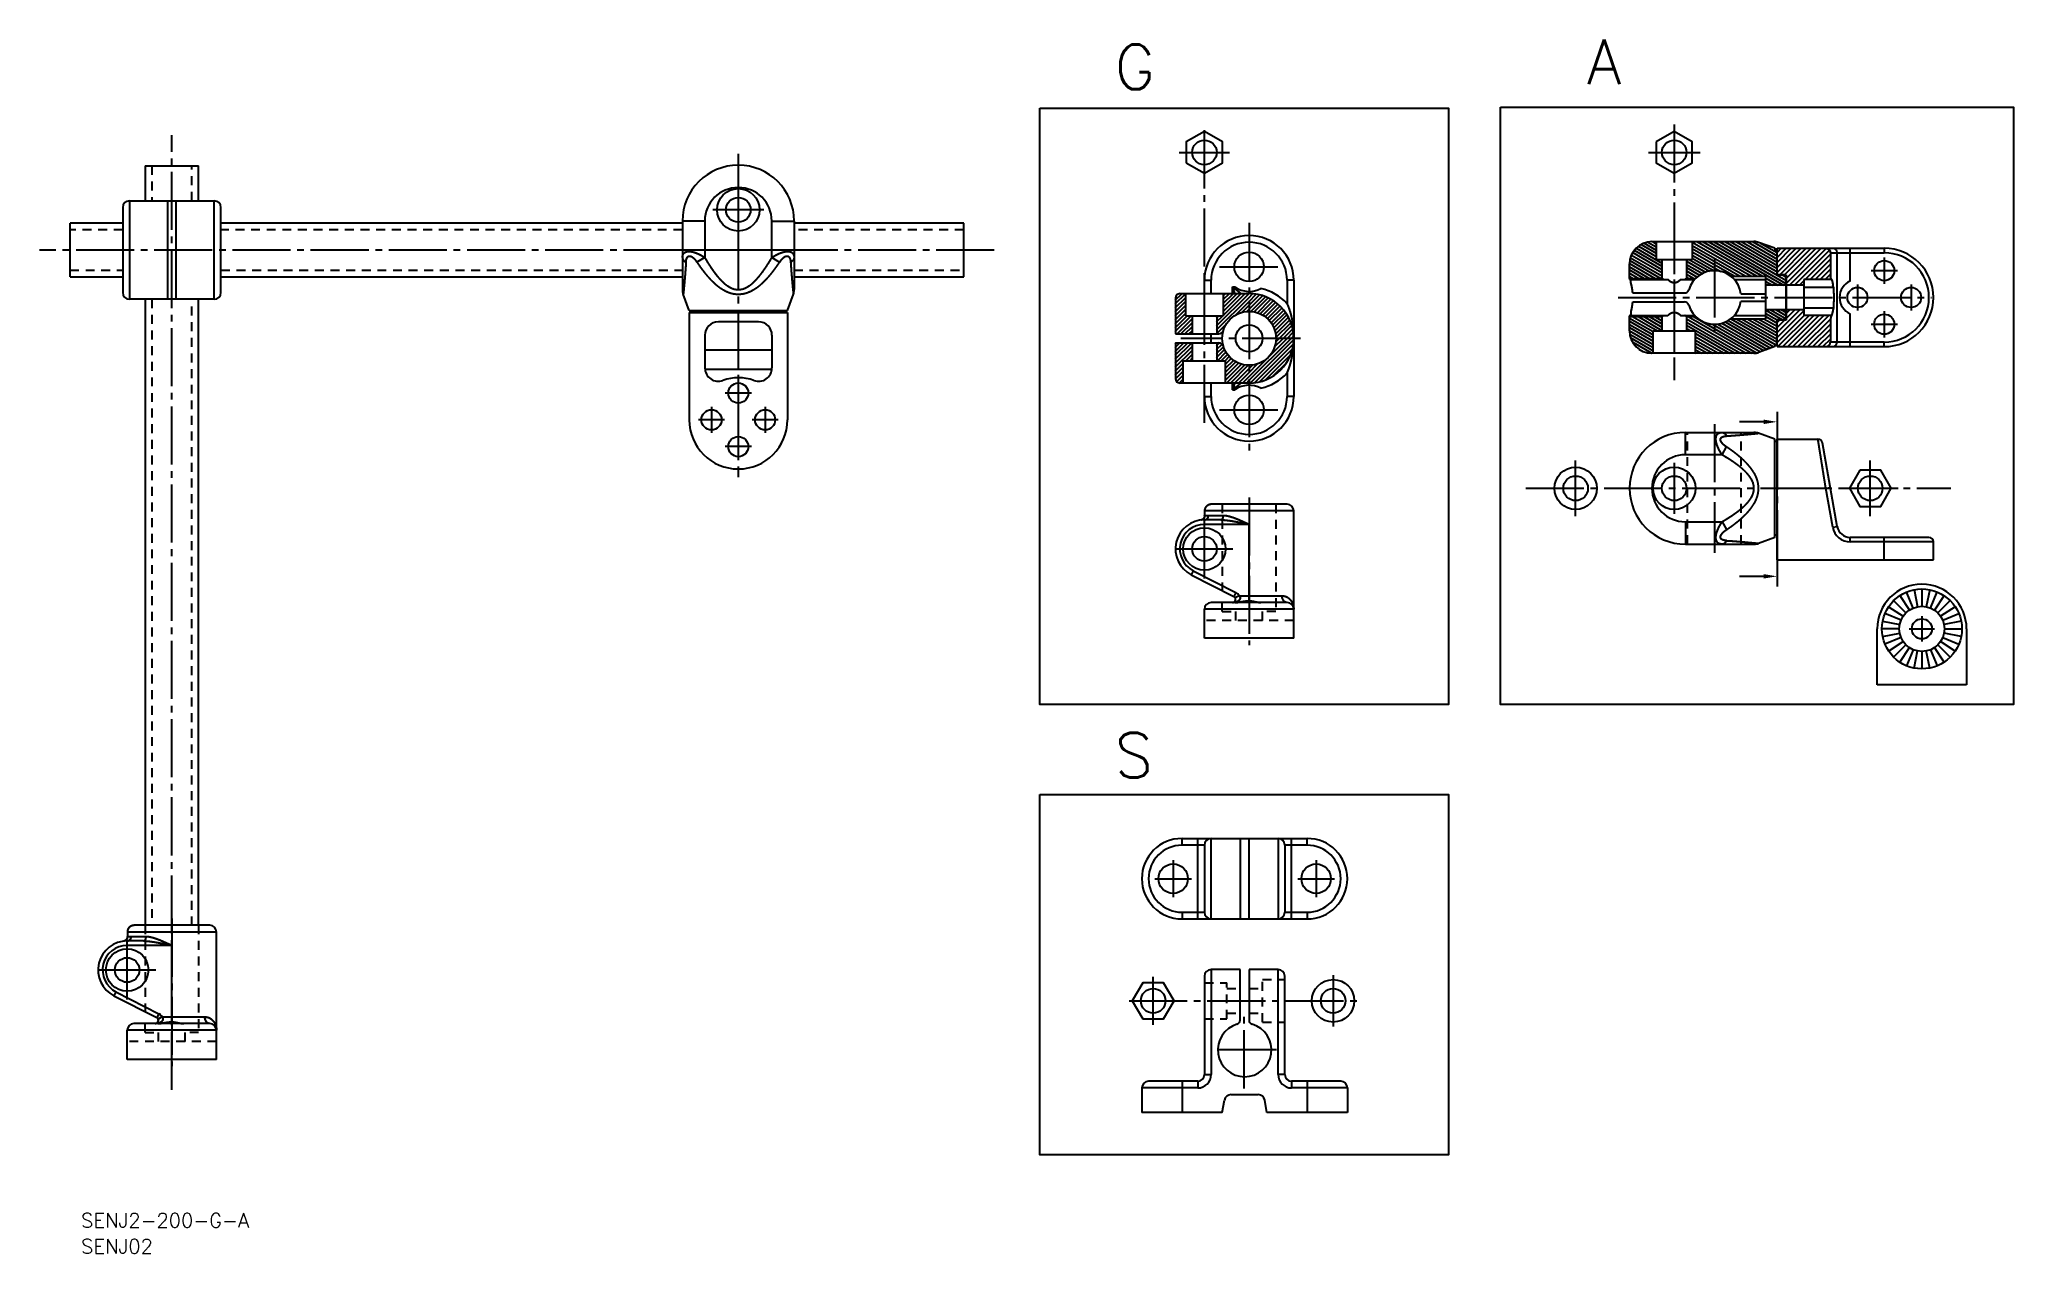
# Model space of a CAD drawing. Extents: x 78 to 520, y 41 to 313.
import ezdxf

# ---------------------------------------------------------------- set-up
doc = ezdxf.new("R2010")
doc.units = 0
doc.linetypes.add('CENTER', pattern=[17.5, 13, -1.5, 1.5, -1.5])
doc.linetypes.add('DASHED', pattern=[3.5, 2, -1.5])
doc.layers.get('0').update_dxf_attribs({"linetype": 'CONTINUOUS'})
doc.layers.add('CENTER', color=1, linetype='CENTER')
doc.layers.add('寸法線', color=7, linetype='CONTINUOUS')
doc.styles.get("Standard").update_dxf_attribs({"font": 'txt.shx', "bigfont": '@extfont2.shx'})

msp = doc.modelspace()

# ---------------------------------------------------------------- texts
at = {"color": 7, "linetype": 'CONTINUOUS'}
for s, height, p in [('G', 10, (318.38, 301.58)), ('A', 10, (424.08, 302.73)), ('S', 10, (318.38, 147.51)), ('SENJ2-200-G-A', 3.2, (87.09, 46.8)), ('SENJ02', 3.2, (87.09, 41))]:
    msp.add_text(s, height=height, dxfattribs=at).set_placement(p)

# ---------------------------------------------------------------- blocks, each defined once
blk = doc.blocks.new('*X23')
at = {"color": 0, "linetype": 'CONTINUOUS'}
for p, q in [((290.06, 380.44), (292.36, 382.74)), ((290.06, 381.32), (291.49, 382.74)), ((290.06, 379.55), (292.36, 381.85)), ((290.06, 378.67), (292.36, 380.97)), ((290.06, 377.79), (292.36, 380.09)), ((299.31, 375.54), (306.51, 382.74)), ((299.31, 374.66), (306.56, 381.91)), ((300.76, 377.88), (305.63, 382.74)), ((300.76, 378.76), (304.74, 382.74)), ((300.76, 379.65), (303.86, 382.74)), ((300.76, 380.53), (302.98, 382.74)), ((300.76, 381.41), (302.09, 382.74)), ((300.76, 382.3), (301.21, 382.74)), ((303.42, 377.88), (306.56, 381.03)), ((304.97, 378.55), (306.56, 380.14)), ((306.56, 381.91), (307.36, 382.71)), ((306.56, 381.03), (308.15, 382.61)), ((306.56, 380.14), (308.89, 382.47)), ((306.56, 379.26), (309.58, 382.28)), ((306.94, 378.75), (310.23, 382.04)), ((307.73, 378.65), (310.85, 381.78)), ((308.43, 378.47), (311.43, 381.48)), ((309.06, 378.22), (311.99, 381.14)), ((309.64, 377.92), (312.51, 380.78)), ((310.17, 377.57), (313, 380.39)), ((310.66, 377.16), (313.47, 379.98)), ((290.06, 376.9), (292.36, 379.2)), ((290.06, 376.02), (292.36, 378.32)), ((290.06, 374.25), (293.56, 377.74)), ((290.06, 375.13), (292.67, 377.74)), ((290.44, 373.74), (293.81, 377.12)), ((291.32, 373.74), (293.81, 376.23)), ((299.31, 376.43), (300.63, 377.74)), ((299.31, 377.31), (299.74, 377.74)), ((299.31, 373.78), (301.43, 375.89)), ((306.05, 378.74), (306.56, 379.26)), ((311.09, 376.72), (313.91, 379.53)), ((311.48, 376.22), (314.32, 379.06)), ((311.82, 375.68), (314.7, 378.56)), ((312.11, 375.09), (315.05, 378.03)), ((312.35, 374.43), (315.38, 377.47)), ((312.51, 373.71), (315.67, 376.87)), ((312.59, 372.91), (315.93, 376.25)), ((313.3, 372.74), (316.15, 375.59)), ((290.06, 368.06), (293.74, 371.74)), ((290.06, 368.95), (292.86, 371.74)), ((290.06, 369.83), (291.98, 371.74)), ((290.06, 370.71), (291.09, 371.74)), ((290.06, 371.6), (290.21, 371.74)), ((292.21, 373.74), (293.81, 375.35)), ((293.09, 373.74), (293.81, 374.46)), ((299.31, 371.13), (299.93, 371.74)), ((299.31, 370.24), (300.53, 371.46)), ((300.26, 373.84), (300.73, 374.31)), ((306.56, 363.35), (315.96, 372.74)), ((306.84, 362.75), (316.56, 372.46)), ((307.8, 362.82), (316.49, 371.5)), ((311.04, 368.71), (315.07, 372.74)), ((312.28, 370.83), (314.19, 372.74)), ((312.54, 371.98), (313.3, 372.74)), ((314.19, 372.74), (316.33, 374.88)), ((315.07, 372.74), (316.47, 374.14)), ((315.96, 372.74), (316.55, 373.33)), ((290.06, 367.18), (293.81, 370.93)), ((290.06, 366.29), (293.81, 370.04)), ((290.06, 365.41), (291.81, 367.16)), ((292.39, 367.74), (293.81, 369.16)), ((293.28, 367.74), (293.81, 368.28)), ((299.31, 369.36), (300.83, 370.88)), ((299.31, 368.47), (301.08, 370.24)), ((299.47, 367.74), (301.39, 369.66)), ((300.35, 367.74), (301.74, 369.13)), ((301.23, 367.74), (302.14, 368.65)), ((301.31, 366.94), (302.59, 368.21)), ((301.31, 366.05), (303.08, 367.82)), ((301.31, 365.17), (303.63, 367.48)), ((301.31, 364.29), (304.22, 367.19)), ((301.31, 363.4), (304.87, 366.96)), ((301.54, 362.74), (305.59, 366.8)), ((302.42, 362.74), (306.4, 366.72)), ((306.56, 364.23), (310.59, 368.26)), ((306.56, 365.12), (308.47, 367.03)), ((306.56, 366), (307.33, 366.77)), ((308.88, 363.01), (316.29, 370.43)), ((310.16, 363.41), (315.89, 369.14)), ((311.95, 364.32), (314.99, 367.35)), ((290.06, 364.53), (291.81, 366.28)), ((290.07, 363.65), (291.81, 365.39)), ((290.35, 363.04), (291.81, 364.51)), ((290.94, 362.75), (291.81, 363.63)), ((303.3, 362.74), (306.56, 366)), ((304.19, 362.74), (306.56, 365.12)), ((305.07, 362.74), (306.56, 364.23)), ((305.96, 362.74), (306.56, 363.35))]:
    blk.add_line(p, q, dxfattribs=at)
blk = doc.blocks.new('*U24')
blk.add_lwpolyline([(96.54, 123.96), (91.12, 123.96)])
blk.add_solid([(96.54, 124.46), (99.54, 123.96), (96.54, 123.46)])
blk = doc.blocks.new('*U25')
blk.add_lwpolyline([(96.54, 158.54), (91.12, 158.54)])
blk.add_solid([(96.54, 159.04), (99.54, 158.54), (96.54, 158.04)])

# ---------------------------------------------------------------- linework, layer by layer
at = {"color": 7, "linetype": 'CONTINUOUS'}
for p, q in [((101.39, 284.46), (101.39, 276.6)), ((101.39, 284.46), (113.39, 284.46)), ((113.39, 276.6), (113.39, 284.46)), ((96.39, 275.1), (96.39, 256.1)), ((97.89, 276.6), (116.89, 276.6)), ((97.89, 276.6), (97.89, 254.6)), ((106.39, 276.6), (106.39, 254.6)), ((108.39, 254.6), (108.39, 276.6)), ((116.89, 254.6), (116.89, 276.6)), ((118.39, 256.1), (118.39, 275.1)), ((84.61, 259.6), (84.61, 271.6)), ((96.39, 271.6), (84.61, 271.6)), ((214.44, 271.6), (118.39, 271.6)), ((221.62, 271.6), (214.44, 271.6)), ((226.66, 272.1), (221.66, 272.1)), ((221.66, 272.1), (221.66, 256.75)), ((226.66, 272.1), (226.66, 263.9)), ((241.66, 272.1), (246.66, 272.1)), ((241.66, 263.9), (241.66, 272.1)), ((284.61, 271.6), (246.62, 271.6)), ((246.66, 272.1), (246.66, 256.75)), ((284.61, 259.6), (284.61, 271.6)), ((438.6, 267.49), (461.45, 267.49)), ((439.55, 267.49), (439.55, 263.49)), ((447.65, 267.49), (447.65, 263.49)), ((466.1, 265.99), (462.48, 267.3)), ((466.1, 265.99), (466.1, 265.49)), ((466.6, 265.49), (466.1, 265.49)), ((466.6, 259.99), (466.6, 265.99)), ((466.6, 265.99), (490.6, 265.99)), ((483, 258.65), (483, 265.99)), ((490.6, 265.99), (490.6, 264.99)), ((226.66, 263.9), (224.91, 262.88)), ((241.66, 263.9), (243.4, 262.88)), ((433.6, 259.26), (433.6, 262.49)), ((439.55, 263.49), (447.65, 263.49)), ((440.71, 263.49), (440.85, 263.4)), ((440.85, 263.49), (440.85, 259.26)), ((446.35, 263.49), (446.35, 259.26)), ((478.54, 264.99), (490.6, 264.99)), ((478.54, 264.99), (478.54, 259.66)), ((480.05, 244.99), (480.05, 264.99)), ((84.61, 259.6), (96.39, 259.6)), ((118.39, 259.6), (204.25, 259.6)), ((204.25, 259.6), (221.62, 259.6)), ((246.62, 259.6), (284.61, 259.6)), ((338.46, 255.84), (338.46, 258.84)), ((338.46, 258.84), (339.96, 258.84)), ((339.96, 255.84), (339.96, 258.84)), ((344.75, 255.84), (344.75, 257.34)), ((344.75, 257.34), (345.29, 257.34)), ((348.46, 255.84), (348.46, 256.34)), ((356.96, 258.84), (356.96, 253.58)), ((358.46, 258.84), (356.96, 258.84)), ((358.46, 258.84), (358.46, 232.84)), ((433.6, 259.26), (440.85, 259.26)), ((433.68, 259.04), (442.16, 259.04)), ((445.05, 259.04), (448.14, 259.04)), ((446.35, 259.26), (448.36, 259.26)), ((456.27, 259.74), (464.1, 259.74)), ((457.03, 259.04), (464.1, 259.04)), ((464.1, 250.24), (464.1, 259.74)), ((464.1, 258.58), (465.57, 257.74)), ((464.1, 257.86), (464.32, 257.74)), ((468.6, 257.74), (464.1, 257.74)), ((468.65, 260.04), (466.6, 260.04)), ((468.1, 259.99), (466.6, 259.99)), ((466.63, 259.99), (468.6, 258.85)), ((467.88, 259.99), (468.42, 259.67)), ((468.6, 259.49), (468.1, 259.99)), ((468.6, 259.49), (468.6, 250.49)), ((468.65, 260.04), (468.65, 249.94)), ((472.6, 257.74), (468.65, 257.74)), ((472.6, 259.04), (472.6, 250.9)), ((478.78, 259.04), (472.6, 259.04)), ((472.6, 257.32), (479.26, 257.32)), ((478.69, 259.18), (478.54, 259.66)), ((479.26, 257.32), (479.11, 257.81)), ((479.26, 257.32), (479.26, 256.35)), ((116.89, 254.6), (97.89, 254.6)), ((101.39, 254.6), (101.39, 155.75)), ((113.39, 145.55), (113.39, 254.6)), ((223.16, 252.1), (221.83, 255.75)), ((223.16, 252.1), (245.16, 252.1)), ((223.66, 251.6), (223.66, 252.1)), ((244.66, 251.6), (244.66, 252.1)), ((245.16, 252.1), (246.49, 255.75)), ((331.96, 254.84), (331.96, 246.84)), ((332.96, 255.84), (348.46, 255.84)), ((334.26, 255.84), (334.26, 250.84)), ((342.66, 255.84), (342.66, 250.84)), ((434.32, 255.99), (445.9, 255.99)), ((434.32, 253.99), (445.9, 253.99)), ((458.54, 255.83), (464.1, 255.83)), ((458.54, 254.15), (464.1, 254.15)), ((468.6, 252.24), (464.1, 252.24)), ((472.6, 252.24), (468.65, 252.24)), ((472.6, 252.65), (479.26, 252.65)), ((479.26, 252.65), (479.11, 252.16)), ((479.26, 253.62), (479.26, 252.65)), ((223.16, 251.6), (223.16, 227.6)), ((223.16, 251.6), (245.16, 251.6)), ((238.69, 249.53), (229.69, 249.53)), ((245.16, 251.6), (245.16, 227.6)), ((334.26, 250.84), (342.66, 250.84)), ((335.71, 250.84), (335.71, 246.84)), ((341.21, 250.84), (341.21, 246.84)), ((433.6, 247.49), (433.6, 250.71)), ((433.6, 250.71), (440.85, 250.71)), ((433.68, 250.94), (442.16, 250.94)), ((438.85, 242.49), (438.85, 247.49)), ((438.85, 247.49), (448.35, 247.49)), ((440.85, 250.71), (440.85, 247.49)), ((445.05, 250.94), (448.14, 250.94)), ((446.35, 250.71), (446.35, 247.49)), ((446.35, 250.71), (448.36, 250.71)), ((448.35, 242.49), (448.35, 247.49)), ((456.27, 250.24), (464.1, 250.24)), ((457.06, 250.94), (464.1, 250.94)), ((468.1, 249.99), (466.6, 249.99)), ((466.6, 243.99), (466.6, 249.99)), ((468.65, 249.94), (466.6, 249.94)), ((468.6, 250.49), (468.1, 249.99)), ((478.73, 250.94), (472.6, 250.94)), ((478.69, 250.79), (478.54, 250.31)), ((478.54, 250.31), (478.54, 244.99)), ((483, 243.99), (483, 251.32)), ((226.69, 246.53), (226.69, 239.23)), ((226.69, 243.29), (241.69, 243.29)), ((241.69, 246.53), (241.69, 239.23)), ((331.96, 246.84), (341.72, 246.84)), ((331.96, 244.84), (331.96, 236.84)), ((331.96, 244.84), (341.72, 244.84)), ((335.71, 244.84), (335.71, 240.84)), ((338.46, 244.84), (338.46, 246.84)), ((339.96, 244.84), (339.96, 246.84)), ((341.21, 244.84), (341.21, 240.84)), ((466.1, 243.99), (462.48, 242.67)), ((466.6, 244.49), (466.1, 244.49)), ((466.1, 244.49), (466.1, 243.99)), ((466.6, 243.99), (490.6, 243.99)), ((490.6, 244.99), (478.54, 244.99)), ((490.6, 243.99), (490.6, 244.99)), ((333.71, 235.84), (333.71, 240.84)), ((333.71, 240.84), (343.21, 240.84)), ((343.21, 235.84), (343.21, 240.84)), ((461.45, 242.49), (438.6, 242.49)), ((348.46, 235.84), (332.96, 235.84)), ((338.46, 232.84), (338.46, 235.84)), ((339.96, 232.84), (339.96, 235.84)), ((344.75, 234.34), (344.75, 235.84)), ((344.75, 234.34), (345.29, 234.34)), ((348.46, 235.34), (348.46, 235.84)), ((356.96, 238.09), (356.96, 232.84)), ((338.46, 232.84), (339.96, 232.84)), ((358.46, 232.84), (356.96, 232.84)), ((446.1, 219.77), (446.1, 224.77)), ((446.1, 224.77), (461.45, 224.77)), ((454.3, 219.77), (455.33, 221.52)), ((466.1, 223.27), (462.45, 224.6)), ((466.1, 201.27), (466.1, 223.27)), ((466.6, 222.77), (466.1, 222.77)), ((466.6, 196.27), (466.6, 223.27)), ((466.6, 223.27), (475.76, 223.27)), ((480.05, 203.75), (476.75, 222.45)), ((454.3, 219.77), (446.1, 219.77)), ((466.6, 212.27), (477.53, 212.27)), ((477.53, 212.27), (478.51, 212.45)), ((479.06, 203.58), (477.53, 212.27)), ((356.96, 208.7), (340.01, 208.7)), ((338.46, 204.2), (338.46, 205.2)), ((342.13, 205.2), (338.46, 205.2)), ((348.46, 204.2), (338.46, 204.2)), ((338.51, 207.2), (338.51, 206.14)), ((358.46, 207.2), (338.51, 207.2)), ((339.36, 206.2), (342.71, 206.2)), ((348.46, 187.08), (348.46, 204.2)), ((358.46, 178.7), (358.46, 207.2)), ((446.1, 204.77), (446.1, 199.77)), ((446.1, 204.77), (454.3, 204.77)), ((454.3, 204.77), (455.33, 203.03)), ((479.06, 203.58), (480.05, 203.75)), ((446.1, 199.77), (461.45, 199.77)), ((466.1, 201.27), (462.45, 199.94)), ((466.6, 201.77), (466.1, 201.77)), ((500.6, 201.27), (483, 201.27)), ((483, 200.27), (483, 201.27)), ((501.6, 200.27), (483, 200.27)), ((490.6, 196.27), (490.6, 201.27)), ((501.6, 196.27), (501.6, 200.27)), ((466.6, 196.27), (501.6, 196.27)), ((335.96, 193.8), (335.5, 192.91)), ((335.5, 192.91), (345.07, 188.04)), ((335.96, 193.8), (345.52, 188.93)), ((356.96, 186.7), (339.96, 186.7)), ((345.52, 188.93), (345.07, 188.04)), ((346.26, 188.2), (345.37, 187.74)), ((346.26, 188.2), (355.85, 188.2)), ((491.58, 185.78), (494.82, 183.62)), ((495.45, 184.38), (492.69, 187.14)), ((494.05, 188.25), (496.22, 185.01)), ((497.09, 185.48), (495.6, 189.08)), ((497.27, 189.59), (498.04, 185.77)), ((499.02, 189.76), (499.02, 185.86)), ((500.77, 189.59), (500.01, 185.77)), ((500.95, 185.48), (502.45, 189.08)), ((503.99, 188.25), (501.83, 185.01)), ((502.59, 184.38), (505.35, 187.14)), ((506.46, 185.78), (503.22, 183.62)), ((358.46, 185.2), (338.46, 185.2)), ((338.46, 178.7), (338.46, 185.2)), ((490.24, 182.56), (494.07, 181.8)), ((494.36, 182.74), (490.75, 184.24)), ((503.69, 182.74), (507.29, 184.24)), ((507.8, 182.56), (503.97, 181.8)), ((358.46, 178.7), (338.46, 178.7)), ((489.02, 168.28), (489.02, 180.81)), ((493.97, 180.81), (490.07, 180.81)), ((490.24, 179.07), (494.07, 179.83)), ((494.36, 178.88), (490.75, 177.39)), ((491.58, 175.84), (494.82, 178.01)), ((495.45, 177.24), (492.69, 174.48)), ((502.59, 177.24), (505.35, 174.48)), ((506.46, 175.84), (503.22, 178.01)), ((503.69, 178.88), (507.29, 177.39)), ((507.8, 179.07), (503.97, 179.83)), ((504.07, 180.81), (507.97, 180.81)), ((509.02, 180.81), (509.02, 168.28)), ((494.05, 173.37), (496.22, 176.61)), ((497.09, 176.15), (495.6, 172.54)), ((497.27, 172.03), (498.04, 175.86)), ((499.02, 175.76), (499.02, 171.86)), ((500.77, 172.03), (500.01, 175.86)), ((500.95, 176.15), (502.45, 172.54)), ((503.99, 173.37), (501.83, 176.61)), ((509.02, 168.28), (489.02, 168.28)), ((101.39, 155.75), (101.39, 114.46)), ((113.39, 114.46), (113.39, 145.55)), ((333.46, 133.9), (361.46, 133.9)), ((346.46, 133.9), (346.46, 115.9)), ((348.46, 115.9), (348.46, 133.9)), ((338.46, 132.4), (338.46, 117.4)), ((356.46, 132.4), (356.46, 117.4)), ((333.46, 115.9), (361.46, 115.9)), ((97.39, 109.96), (97.39, 110.96)), ((101.06, 110.96), (97.39, 110.96)), ((97.44, 112.96), (97.44, 111.9)), ((117.39, 112.96), (97.44, 112.96)), ((98.3, 111.96), (101.64, 111.96)), ((115.89, 114.46), (98.95, 114.46)), ((117.39, 84.46), (117.39, 112.96)), ((107.39, 109.96), (97.39, 109.96)), ((107.39, 92.84), (107.39, 109.96)), ((338.46, 103.06), (338.46, 81.06)), ((346.46, 104.56), (339.96, 104.56)), ((346.46, 93.27), (346.46, 104.56)), ((348.46, 104.56), (348.46, 93.27)), ((354.96, 104.56), (348.46, 104.56)), ((356.46, 81.06), (356.46, 103.06)), ((94.89, 99.56), (94.44, 98.67)), ((94.44, 98.67), (104, 93.79)), ((94.89, 99.56), (104.46, 94.68)), ((104.46, 94.68), (104, 93.79)), ((105.19, 93.96), (104.31, 93.49)), ((105.19, 93.96), (114.78, 93.96)), ((117.39, 90.96), (97.39, 90.96)), ((97.39, 84.46), (97.39, 90.96)), ((115.89, 92.46), (98.89, 92.46)), ((117.39, 84.46), (97.39, 84.46)), ((336.96, 79.56), (325.96, 79.56)), ((368.96, 79.56), (357.96, 79.56)), ((324.46, 78.06), (324.46, 72.56)), ((342.46, 72.56), (342.95, 75.32)), ((344.42, 76.56), (350.5, 76.56)), ((352.46, 72.56), (351.97, 75.32)), ((370.46, 78.06), (370.46, 72.56)), ((342.46, 72.56), (324.46, 72.56)), ((370.46, 72.56), (352.46, 72.56))]:
    msp.add_line(p, q, dxfattribs=at)
at = {"color": 3, "linetype": 'DASHED'}
for p, q in [((102.89, 284.46), (102.89, 276.6)), ((111.89, 276.6), (111.89, 284.46)), ((96.39, 270.1), (84.61, 270.1)), ((221.62, 270.1), (118.39, 270.1)), ((284.61, 270.1), (246.62, 270.1)), ((84.61, 261.1), (96.39, 261.1)), ((118.39, 261.1), (221.62, 261.1)), ((246.62, 261.1), (284.61, 261.1)), ((102.89, 254.6), (102.89, 114.46)), ((111.89, 114.46), (111.89, 254.6)), ((446.6, 199.77), (446.6, 224.77)), ((458.6, 199.77), (458.6, 224.77)), ((342.46, 208.7), (342.46, 189.38)), ((354.46, 208.7), (354.46, 184.7)), ((342.46, 184.7), (342.46, 186.7)), ((358.46, 182.7), (338.46, 182.7)), ((342.46, 184.7), (345.46, 184.7)), ((345.46, 182.7), (345.46, 184.7)), ((351.46, 182.7), (351.46, 184.7)), ((354.46, 184.7), (351.46, 184.7)), ((101.39, 114.46), (101.39, 95.13)), ((113.39, 114.46), (113.39, 90.46)), ((338.46, 101.61), (343.46, 101.61)), ((343.46, 93.51), (343.46, 101.61)), ((351.46, 92.81), (351.46, 102.31)), ((351.46, 102.31), (356.46, 102.31)), ((343.46, 100.31), (346.46, 100.31)), ((348.46, 100.31), (351.46, 100.31)), ((338.46, 93.51), (343.46, 93.51)), ((343.46, 94.81), (346.46, 94.81)), ((348.46, 94.81), (351.46, 94.81)), ((351.46, 92.81), (356.46, 92.81)), ((117.39, 88.46), (97.39, 88.46)), ((101.39, 90.46), (101.39, 92.46)), ((101.39, 90.46), (104.39, 90.46)), ((104.39, 88.46), (104.39, 90.46)), ((110.39, 88.46), (110.39, 90.46)), ((113.39, 90.46), (110.39, 90.46))]:
    msp.add_line(p, q, dxfattribs=at)
at = {"color": 3, "linetype": 'CONTINUOUS'}
for p, q in [((434.66, 265.55), (440.85, 261.97)), ((435.1, 266.01), (440.85, 262.69)), ((435.57, 266.45), (439.55, 264.15)), ((436.17, 266.82), (439.55, 264.87)), ((436.86, 267.14), (439.55, 265.59)), ((437.68, 267.38), (439.55, 266.3)), ((438.75, 267.49), (439.55, 267.02)), ((447.65, 267.36), (460.86, 259.74)), ((447.65, 266.64), (459.62, 259.74)), ((447.65, 265.93), (458.38, 259.74)), ((447.65, 265.21), (457.14, 259.74)), ((448.68, 267.49), (462.1, 259.74)), ((449.92, 267.49), (463.34, 259.74)), ((451.16, 267.49), (468.05, 257.74)), ((452.4, 267.49), (468.6, 258.13)), ((453.64, 267.49), (466.6, 260)), ((454.89, 267.49), (466.6, 260.72)), ((456.13, 267.49), (466.6, 261.44)), ((457.37, 267.49), (466.6, 262.15)), ((458.61, 267.49), (466.6, 262.87)), ((459.85, 267.49), (466.6, 263.59)), ((461.09, 267.49), (466.6, 264.3)), ((462.93, 267.14), (466.6, 265.02)), ((467.55, 265.99), (466.6, 265.04)), ((468.67, 265.99), (466.6, 263.92)), ((469.79, 265.99), (466.6, 262.8)), ((470.91, 265.99), (466.6, 261.68)), ((472.03, 265.99), (466.6, 260.56)), ((473.15, 265.99), (467.2, 260.04)), ((474.26, 265.99), (468.31, 260.04)), ((475.38, 265.99), (468.65, 259.26)), ((476.5, 265.99), (468.65, 258.14)), ((477.61, 265.97), (469.37, 257.74)), ((478.34, 265.58), (470.49, 257.74)), ((433.6, 261.85), (438.1, 259.26)), ((433.6, 261.14), (436.85, 259.26)), ((433.61, 262.57), (439.34, 259.26)), ((433.69, 263.24), (440.58, 259.26)), ((433.83, 263.88), (440.85, 259.82)), ((434.04, 264.47), (440.85, 260.54)), ((434.33, 265.02), (440.85, 261.25)), ((446.35, 263.09), (450.58, 260.65)), ((446.35, 262.38), (449.9, 260.33)), ((446.35, 261.66), (449.27, 259.98)), ((446.35, 260.94), (448.74, 259.56)), ((446.92, 263.49), (451.46, 260.86)), ((447.65, 264.49), (454.06, 260.79)), ((447.65, 263.78), (452.51, 260.97)), ((478.54, 264.67), (472.91, 259.04)), ((478.54, 263.55), (474.03, 259.04)), ((478.54, 262.44), (475.14, 259.04)), ((478.54, 261.32), (476.26, 259.04)), ((433.6, 260.42), (435.61, 259.26)), ((433.6, 259.7), (434.37, 259.26)), ((446.35, 260.23), (448.03, 259.26)), ((446.35, 259.51), (446.79, 259.26)), ((464.1, 259.3), (466.81, 257.74)), ((472.6, 258.73), (471.61, 257.74)), ((478.54, 260.2), (477.38, 259.04)), ((464.1, 252.13), (467.82, 249.99)), ((465.16, 252.24), (468.45, 250.33)), ((466.4, 252.24), (468.6, 250.96)), ((471.7, 252.24), (466.6, 247.14)), ((472.6, 252.02), (466.6, 246.02)), ((467.64, 252.24), (468.6, 251.68)), ((469.46, 252.24), (468.65, 251.43)), ((470.58, 252.24), (468.65, 250.31)), ((433.6, 250.39), (438.85, 247.36)), ((433.6, 249.67), (438.85, 246.64)), ((433.6, 248.95), (438.85, 245.92)), ((433.6, 248.24), (438.85, 245.21)), ((433.6, 247.52), (438.85, 244.49)), ((434.28, 250.71), (439.87, 247.49)), ((435.53, 250.71), (440.85, 247.63)), ((436.77, 250.71), (440.85, 248.35)), ((438.01, 250.71), (440.85, 249.07)), ((439.25, 250.71), (440.85, 249.78)), ((440.49, 250.71), (440.85, 250.5)), ((446.35, 250.19), (459.7, 242.49)), ((446.35, 249.48), (458.46, 242.49)), ((446.35, 248.76), (457.22, 242.49)), ((446.35, 248.04), (447.32, 247.49)), ((446.7, 250.71), (460.94, 242.49)), ((447.94, 250.71), (462.07, 242.55)), ((452.15, 249), (462.87, 242.81)), ((453.36, 249.02), (463.63, 243.09)), ((454.25, 249.22), (464.39, 243.36)), ((455.01, 249.5), (465.15, 243.64)), ((455.68, 249.82), (465.91, 243.92)), ((456.23, 250.22), (466.17, 244.49)), ((457.45, 250.24), (466.6, 244.95)), ((458.69, 250.24), (466.6, 245.67)), ((459.94, 250.24), (466.6, 246.39)), ((461.18, 250.24), (466.6, 247.1)), ((462.42, 250.24), (466.6, 247.82)), ((463.66, 250.24), (466.6, 248.54)), ((464.1, 251.41), (466.6, 249.97)), ((464.1, 250.7), (466.6, 249.25)), ((472.6, 250.9), (466.6, 244.9)), ((467.16, 249.94), (466.6, 249.38)), ((468.28, 249.94), (466.6, 248.26)), ((473.76, 250.94), (466.81, 243.99)), ((474.87, 250.94), (467.92, 243.99)), ((475.99, 250.94), (469.04, 243.99)), ((477.11, 250.94), (470.16, 243.99)), ((478.23, 250.94), (471.28, 243.99)), ((478.54, 250.13), (472.4, 243.99)), ((478.54, 249.01), (473.52, 243.99)), ((478.54, 247.89), (474.64, 243.99)), ((433.69, 246.76), (438.85, 243.77)), ((433.89, 245.92), (438.85, 243.06)), ((434.33, 244.95), (438.6, 242.49)), ((435.7, 243.44), (436.6, 242.92)), ((448.35, 246.89), (455.98, 242.49)), ((448.35, 246.17), (454.74, 242.49)), ((448.35, 245.45), (453.5, 242.49)), ((448.35, 244.74), (452.25, 242.49)), ((448.35, 244.02), (451.01, 242.49)), ((448.35, 243.3), (449.77, 242.49)), ((478.54, 246.78), (475.75, 243.99)), ((478.54, 245.66), (476.87, 243.99)), ((448.35, 242.59), (448.53, 242.49))]:
    msp.add_line(p, q, dxfattribs=at)
at = {"linetype": 'CONTINUOUS'}
for p, q in [((241.39, 238.9), (227, 238.9)), ((333.46, 132.4), (333.46, 133.9)), ((336.96, 115.9), (336.96, 133.9)), ((339.96, 115.9), (339.96, 133.9)), ((354.96, 133.9), (354.96, 115.9)), ((357.96, 115.9), (357.96, 133.9)), ((361.46, 132.4), (361.46, 133.9)), ((338.46, 132.4), (333.46, 132.4)), ((361.46, 132.4), (356.46, 132.4)), ((333.46, 117.4), (333.46, 115.9)), ((333.46, 117.4), (338.46, 117.4)), ((356.46, 117.4), (361.46, 117.4)), ((361.46, 117.4), (361.46, 115.9)), ((339.96, 104.56), (339.96, 81.06)), ((354.96, 81.06), (354.96, 104.56)), ((333.46, 79.56), (333.46, 72.56)), ((336.96, 79.56), (336.96, 78.06)), ((338.46, 81.06), (339.96, 81.06)), ((356.46, 81.06), (354.96, 81.06)), ((357.96, 79.56), (357.96, 78.06)), ((361.46, 79.56), (361.46, 72.56)), ((336.96, 78.06), (324.46, 78.06)), ((370.46, 78.06), (357.96, 78.06))]:
    msp.add_line(p, q, dxfattribs=at)
for p, q in [((466.6, 229.38), (466.6, 224.91)), ((466.6, 194.8), (466.6, 190.33))]:
    msp.add_line(p, q)
at = {"color": 7, "linetype": 'CONTINUOUS'}
for points in [[(301.65, 297.39), (393.09, 297.39), (393.09, 163.87), (301.65, 163.87)], [(404.71, 297.57), (519.53, 297.57), (519.53, 163.87), (404.71, 163.87)], [(334.41, 285.11), (338.46, 282.78), (342.51, 285.11), (342.51, 289.79), (338.46, 292.13), (334.41, 289.79)], [(301.65, 143.71), (393.09, 143.71), (393.09, 63.07), (301.65, 63.07)]]:
    msp.add_lwpolyline(points, close=True, dxfattribs=at)
for points in [[(439.55, 289.79), (439.55, 285.11), (443.6, 282.78), (447.65, 285.11), (447.65, 289.79), (443.6, 292.13)], [(485.13, 216.32), (482.79, 212.27), (485.13, 208.22), (489.8, 208.22), (492.14, 212.27), (489.8, 216.32)]]:
    msp.add_lwpolyline(points, close=True)
for points in [[(479.06, 265.99), (479.37, 265.94), (479.64, 265.79), (479.86, 265.57), (480, 265.29), (480.05, 264.99)], [(479.06, 243.99), (479.37, 244.03), (479.64, 244.18), (479.86, 244.4), (480, 244.68), (480.05, 244.99)]]:
    msp.add_lwpolyline(points, dxfattribs=at)
at = {"color": 7}
for points in [[(221.66, 263.9, 0), (221.66, 263.92, 0), (221.66, 263.93, 0), (221.66, 263.95, 0), (221.66, 263.96, 0), (221.66, 263.98, 0), (221.66, 263.99, 0), (221.66, 264.01, 0), (221.66, 264.02, 0), (221.66, 264.04, 0), (221.67, 264.05, 0), (221.67, 264.07, 0), (221.67, 264.08, 0), (221.67, 264.1, 0), (221.67, 264.11, 0), (221.67, 264.12, 0), (221.67, 264.14, 0), (221.67, 264.15, 0), (221.68, 264.17, 0), (221.68, 264.18, 0), (221.68, 264.2, 0), (221.68, 264.21, 0), (221.68, 264.23, 0), (221.69, 264.24, 0), (221.69, 264.26, 0), (221.69, 264.27, 0), (221.69, 264.29, 0), (221.7, 264.3, 0), (221.7, 264.31, 0), (221.7, 264.33, 0), (221.71, 264.34, 0), (221.71, 264.36, 0), (221.71, 264.37, 0), (221.72, 264.39, 0), (221.72, 264.4, 0), (221.73, 264.41, 0), (221.73, 264.43, 0), (221.73, 264.44, 0), (221.74, 264.46, 0), (221.74, 264.47, 0), (221.75, 264.48, 0), (221.75, 264.5, 0), (221.76, 264.51, 0), (221.76, 264.53, 0), (221.77, 264.54, 0), (221.78, 264.55, 0), (221.78, 264.57, 0), (221.79, 264.58, 0), (221.79, 264.59, 0), (221.8, 264.61, 0), (221.81, 264.62, 0), (221.81, 264.63, 0), (221.82, 264.65, 0), (221.83, 264.66, 0), (221.84, 264.67, 0), (221.84, 264.69, 0), (221.85, 264.7, 0), (221.86, 264.71, 0), (221.87, 264.72, 0), (221.87, 264.74, 0), (221.88, 264.75, 0), (221.89, 264.76, 0), (221.9, 264.77, 0), (221.91, 264.79, 0), (221.92, 264.8, 0), (221.93, 264.81, 0), (221.94, 264.82, 0), (221.94, 264.83, 0), (221.95, 264.84, 0), (221.96, 264.86, 0), (221.97, 264.87, 0), (221.98, 264.88, 0), (221.99, 264.89, 0), (222, 264.9, 0), (222.01, 264.91, 0), (222.02, 264.92, 0), (222.04, 264.93, 0), (222.05, 264.94, 0), (222.06, 264.95, 0), (222.07, 264.96, 0), (222.08, 264.97, 0), (222.09, 264.98, 0), (222.1, 264.99, 0), (222.11, 265, 0), (222.13, 265.01, 0), (222.14, 265.02, 0), (222.15, 265.02, 0), (222.16, 265.03, 0), (222.18, 265.04, 0), (222.19, 265.05, 0), (222.2, 265.06, 0), (222.21, 265.06, 0), (222.23, 265.07, 0), (222.24, 265.08, 0), (222.25, 265.09, 0), (222.26, 265.09, 0), (222.28, 265.1, 0), (222.29, 265.11, 0), (222.3, 265.11, 0), (222.32, 265.12, 0), (222.33, 265.13, 0), (222.34, 265.13, 0), (222.36, 265.14, 0), (222.37, 265.15, 0), (222.39, 265.15, 0), (222.4, 265.16, 0), (222.41, 265.16, 0), (222.43, 265.17, 0), (222.44, 265.17, 0), (222.45, 265.18, 0), (222.47, 265.18, 0), (222.48, 265.19, 0), (222.5, 265.19, 0), (222.51, 265.2, 0), (222.52, 265.2, 0), (222.54, 265.21, 0), (222.55, 265.21, 0), (222.57, 265.21, 0), (222.58, 265.22, 0), (222.6, 265.22, 0), (222.61, 265.23, 0), (222.63, 265.23, 0), (222.64, 265.23, 0), (222.65, 265.24, 0), (222.67, 265.24, 0), (222.68, 265.24, 0), (222.7, 265.25, 0), (222.71, 265.25, 0), (222.73, 265.25, 0), (222.74, 265.25, 0), (222.76, 265.26, 0), (222.77, 265.26, 0), (222.79, 265.26, 0), (222.8, 265.26, 0), (222.81, 265.26, 0), (222.83, 265.27, 0), (222.84, 265.27, 0), (222.86, 265.27, 0), (222.87, 265.27, 0), (222.89, 265.27, 0), (222.9, 265.27, 0), (222.92, 265.28, 0), (222.93, 265.28, 0), (222.95, 265.28, 0), (222.96, 265.28, 0), (222.98, 265.28, 0), (222.99, 265.28, 0), (223.01, 265.28, 0), (223.02, 265.28, 0), (223.04, 265.28, 0), (223.05, 265.28, 0), (223.07, 265.28, 0), (223.08, 265.28, 0), (223.09, 265.28, 0), (223.11, 265.28, 0), (223.12, 265.28, 0), (223.14, 265.28, 0), (223.15, 265.28, 0), (223.17, 265.28, 0), (223.18, 265.28, 0), (223.2, 265.28, 0), (223.21, 265.28, 0), (223.23, 265.28, 0), (223.24, 265.28, 0), (223.26, 265.28, 0), (223.27, 265.28, 0), (223.29, 265.28, 0), (223.3, 265.28, 0), (223.32, 265.28, 0), (223.33, 265.28, 0), (223.35, 265.28, 0), (223.36, 265.27, 0), (223.38, 265.27, 0), (223.39, 265.27, 0), (223.41, 265.27, 0), (223.42, 265.27, 0), (223.43, 265.27, 0), (223.45, 265.27, 0), (223.46, 265.26, 0), (223.48, 265.26, 0), (223.49, 265.26, 0), (223.51, 265.26, 0), (223.52, 265.26, 0), (223.54, 265.26, 0), (223.55, 265.25, 0), (223.57, 265.25, 0), (223.58, 265.25, 0), (223.6, 265.25, 0), (223.61, 265.24, 0), (223.63, 265.24, 0), (223.64, 265.24, 0), (223.65, 265.24, 0), (223.67, 265.24, 0), (223.68, 265.23, 0), (223.7, 265.23, 0), (223.71, 265.23, 0), (223.73, 265.23, 0), (223.74, 265.22, 0), (223.76, 265.22, 0), (223.77, 265.22, 0), (223.79, 265.21, 0), (223.8, 265.21, 0), (223.81, 265.21, 0), (223.83, 265.21, 0), (223.84, 265.2, 0), (223.86, 265.2, 0), (223.87, 265.2, 0), (223.89, 265.19, 0), (223.9, 265.19, 0), (223.92, 265.19, 0), (223.93, 265.18, 0), (223.94, 265.18, 0), (223.96, 265.18, 0), (223.97, 265.17, 0), (223.99, 265.17, 0), (224, 265.17, 0), (224.02, 265.16, 0), (224.03, 265.16, 0), (224.05, 265.16, 0), (224.06, 265.15, 0), (224.07, 265.15, 0), (224.09, 265.15, 0), (224.1, 265.14, 0), (224.12, 265.14, 0), (224.13, 265.13, 0), (224.15, 265.13, 0), (224.16, 265.13, 0), (224.17, 265.12, 0), (224.19, 265.12, 0), (224.2, 265.11, 0), (224.22, 265.11, 0), (224.23, 265.11, 0), (224.24, 265.1, 0), (224.26, 265.1, 0), (224.27, 265.09, 0), (224.29, 265.09, 0), (224.3, 265.08, 0), (224.32, 265.08, 0), (224.33, 265.08, 0), (224.34, 265.07, 0), (224.36, 265.07, 0), (224.37, 265.06, 0), (224.39, 265.06, 0), (224.4, 265.05, 0), (224.41, 265.05, 0), (224.43, 265.04, 0), (224.44, 265.04, 0), (224.46, 265.04, 0), (224.47, 265.03, 0), (224.48, 265.03, 0), (224.5, 265.02, 0), (224.51, 265.02, 0), (224.53, 265.01, 0), (224.54, 265.01, 0), (224.55, 265, 0), (224.57, 265, 0), (224.58, 264.99, 0), (224.6, 264.99, 0), (224.61, 264.98, 0), (224.62, 264.98, 0), (224.64, 264.97, 0), (224.65, 264.97, 0), (224.67, 264.96, 0), (224.68, 264.96, 0), (224.69, 264.95, 0), (224.71, 264.95, 0), (224.72, 264.94, 0), (224.73, 264.94, 0), (224.75, 264.93, 0), (224.76, 264.92, 0), (224.78, 264.92, 0), (224.79, 264.91, 0), (224.8, 264.91, 0), (224.82, 264.9, 0), (224.83, 264.9, 0), (224.84, 264.89, 0), (224.86, 264.89, 0), (224.87, 264.88, 0), (224.89, 264.88, 0), (224.9, 264.87, 0), (224.91, 264.86, 0), (224.93, 264.86, 0), (224.94, 264.85, 0), (224.95, 264.85, 0), (224.97, 264.84, 0), (224.98, 264.84, 0), (225, 264.83, 0), (225.01, 264.82, 0), (225.02, 264.82, 0), (225.04, 264.81, 0), (225.05, 264.81, 0), (225.06, 264.8, 0), (225.08, 264.79, 0), (225.09, 264.79, 0), (225.1, 264.78, 0), (225.12, 264.78, 0), (225.13, 264.77, 0), (225.14, 264.76, 0), (225.16, 264.76, 0), (225.17, 264.75, 0), (225.18, 264.75, 0), (225.2, 264.74, 0), (225.21, 264.73, 0), (225.22, 264.73, 0), (225.24, 264.72, 0), (225.25, 264.72, 0), (225.26, 264.71, 0), (225.28, 264.7, 0), (225.29, 264.7, 0), (225.31, 264.69, 0), (225.32, 264.68, 0), (225.33, 264.68, 0), (225.35, 264.67, 0), (225.36, 264.66, 0), (225.37, 264.66, 0), (225.38, 264.65, 0), (225.4, 264.65, 0), (225.41, 264.64, 0), (225.42, 264.63, 0), (225.44, 264.63, 0), (225.45, 264.62, 0), (225.46, 264.61, 0), (225.48, 264.61, 0), (225.49, 264.6, 0), (225.5, 264.59, 0), (225.52, 264.59, 0), (225.53, 264.58, 0), (225.54, 264.57, 0), (225.56, 264.57, 0), (225.57, 264.56, 0), (225.58, 264.55, 0), (225.6, 264.54, 0), (225.61, 264.54, 0), (225.62, 264.53, 0), (225.63, 264.52, 0), (225.65, 264.52, 0), (225.66, 264.51, 0), (225.67, 264.5, 0), (225.69, 264.5, 0), (225.7, 264.49, 0), (225.71, 264.48, 0), (225.73, 264.47, 0), (225.74, 264.47, 0), (225.75, 264.46, 0), (225.76, 264.45, 0), (225.78, 264.45, 0), (225.79, 264.44, 0), (225.8, 264.43, 0), (225.82, 264.42, 0), (225.83, 264.42, 0), (225.84, 264.41, 0), (225.85, 264.4, 0), (225.87, 264.39, 0), (225.88, 264.39, 0), (225.89, 264.38, 0), (225.91, 264.37, 0), (225.92, 264.37, 0), (225.93, 264.36, 0), (225.94, 264.35, 0), (225.96, 264.34, 0), (225.97, 264.34, 0), (225.98, 264.33, 0), (225.99, 264.32, 0), (226.01, 264.31, 0), (226.02, 264.31, 0), (226.03, 264.3, 0), (226.05, 264.29, 0), (226.06, 264.28, 0), (226.07, 264.27, 0), (226.08, 264.27, 0), (226.1, 264.26, 0), (226.11, 264.25, 0), (226.12, 264.24, 0), (226.13, 264.24, 0), (226.15, 264.23, 0), (226.16, 264.22, 0), (226.17, 264.21, 0), (226.18, 264.21, 0), (226.2, 264.2, 0), (226.21, 264.19, 0), (226.22, 264.18, 0), (226.23, 264.17, 0), (226.25, 264.17, 0), (226.26, 264.16, 0), (226.27, 264.15, 0), (226.28, 264.14, 0), (226.3, 264.13, 0), (226.31, 264.13, 0), (226.32, 264.12, 0), (226.33, 264.11, 0), (226.35, 264.1, 0), (226.36, 264.09, 0), (226.37, 264.09, 0), (226.38, 264.08, 0), (226.4, 264.07, 0), (226.41, 264.06, 0), (226.42, 264.06, 0), (226.43, 264.05, 0), (226.45, 264.04, 0), (226.46, 264.03, 0), (226.47, 264.02, 0), (226.48, 264.02, 0), (226.5, 264.01, 0), (226.51, 264, 0), (226.52, 263.99, 0), (226.53, 263.98, 0), (226.55, 263.98, 0), (226.56, 263.97, 0), (226.57, 263.96, 0), (226.58, 263.95, 0), (226.6, 263.94, 0), (226.61, 263.93, 0), (226.62, 263.93, 0), (226.63, 263.92, 0), (226.65, 263.91, 0), (226.66, 263.9, 0)], [(241.66, 263.9, 0), (241.67, 263.91, 0), (241.68, 263.92, 0), (241.69, 263.93, 0), (241.71, 263.93, 0), (241.72, 263.94, 0), (241.73, 263.95, 0), (241.74, 263.96, 0), (241.76, 263.97, 0), (241.77, 263.98, 0), (241.78, 263.98, 0), (241.79, 263.99, 0), (241.81, 264, 0), (241.82, 264.01, 0), (241.83, 264.02, 0), (241.84, 264.02, 0), (241.86, 264.03, 0), (241.87, 264.04, 0), (241.88, 264.05, 0), (241.89, 264.06, 0), (241.91, 264.06, 0), (241.92, 264.07, 0), (241.93, 264.08, 0), (241.94, 264.09, 0), (241.96, 264.09, 0), (241.97, 264.1, 0), (241.98, 264.11, 0), (241.99, 264.12, 0), (242.01, 264.13, 0), (242.02, 264.13, 0), (242.03, 264.14, 0), (242.04, 264.15, 0), (242.06, 264.16, 0), (242.07, 264.17, 0), (242.08, 264.17, 0), (242.09, 264.18, 0), (242.11, 264.19, 0), (242.12, 264.2, 0), (242.13, 264.21, 0), (242.14, 264.21, 0), (242.16, 264.22, 0), (242.17, 264.23, 0), (242.18, 264.24, 0), (242.19, 264.24, 0), (242.21, 264.25, 0), (242.22, 264.26, 0), (242.23, 264.27, 0), (242.24, 264.27, 0), (242.26, 264.28, 0), (242.27, 264.29, 0), (242.28, 264.3, 0), (242.29, 264.31, 0), (242.31, 264.31, 0), (242.32, 264.32, 0), (242.33, 264.33, 0), (242.35, 264.34, 0), (242.36, 264.34, 0), (242.37, 264.35, 0), (242.38, 264.36, 0), (242.4, 264.37, 0), (242.41, 264.37, 0), (242.42, 264.38, 0), (242.43, 264.39, 0), (242.45, 264.39, 0), (242.46, 264.4, 0), (242.47, 264.41, 0), (242.49, 264.42, 0), (242.5, 264.42, 0), (242.51, 264.43, 0), (242.52, 264.44, 0), (242.54, 264.45, 0), (242.55, 264.45, 0), (242.56, 264.46, 0), (242.58, 264.47, 0), (242.59, 264.47, 0), (242.6, 264.48, 0), (242.62, 264.49, 0), (242.63, 264.5, 0), (242.64, 264.5, 0), (242.65, 264.51, 0), (242.67, 264.52, 0), (242.68, 264.52, 0), (242.69, 264.53, 0), (242.71, 264.54, 0), (242.72, 264.54, 0), (242.73, 264.55, 0), (242.75, 264.56, 0), (242.76, 264.57, 0), (242.77, 264.57, 0), (242.78, 264.58, 0), (242.8, 264.59, 0), (242.81, 264.59, 0), (242.82, 264.6, 0), (242.84, 264.61, 0), (242.85, 264.61, 0), (242.86, 264.62, 0), (242.88, 264.63, 0), (242.89, 264.63, 0), (242.9, 264.64, 0), (242.92, 264.65, 0), (242.93, 264.65, 0), (242.94, 264.66, 0), (242.96, 264.66, 0), (242.97, 264.67, 0), (242.98, 264.68, 0), (243, 264.68, 0), (243.01, 264.69, 0), (243.02, 264.7, 0), (243.04, 264.7, 0), (243.05, 264.71, 0), (243.06, 264.72, 0), (243.08, 264.72, 0), (243.09, 264.73, 0), (243.1, 264.73, 0), (243.12, 264.74, 0), (243.13, 264.75, 0), (243.14, 264.75, 0), (243.16, 264.76, 0), (243.17, 264.76, 0), (243.18, 264.77, 0), (243.2, 264.78, 0), (243.21, 264.78, 0), (243.23, 264.79, 0), (243.24, 264.79, 0), (243.25, 264.8, 0), (243.27, 264.81, 0), (243.28, 264.81, 0), (243.29, 264.82, 0), (243.31, 264.82, 0), (243.32, 264.83, 0), (243.33, 264.84, 0), (243.35, 264.84, 0), (243.36, 264.85, 0), (243.37, 264.85, 0), (243.39, 264.86, 0), (243.4, 264.86, 0), (243.42, 264.87, 0), (243.43, 264.88, 0), (243.44, 264.88, 0), (243.46, 264.89, 0), (243.47, 264.89, 0), (243.48, 264.9, 0), (243.5, 264.9, 0), (243.51, 264.91, 0), (243.53, 264.91, 0), (243.54, 264.92, 0), (243.55, 264.92, 0), (243.57, 264.93, 0), (243.58, 264.94, 0), (243.59, 264.94, 0), (243.61, 264.95, 0), (243.62, 264.95, 0), (243.64, 264.96, 0), (243.65, 264.96, 0), (243.66, 264.97, 0), (243.68, 264.97, 0), (243.69, 264.98, 0), (243.71, 264.98, 0), (243.72, 264.99, 0), (243.73, 264.99, 0), (243.75, 265, 0), (243.76, 265, 0), (243.77, 265.01, 0), (243.79, 265.01, 0), (243.8, 265.02, 0), (243.82, 265.02, 0), (243.83, 265.03, 0), (243.84, 265.03, 0), (243.86, 265.04, 0), (243.87, 265.04, 0), (243.89, 265.04, 0), (243.9, 265.05, 0), (243.91, 265.05, 0), (243.93, 265.06, 0), (243.94, 265.06, 0), (243.96, 265.07, 0), (243.97, 265.07, 0), (243.99, 265.08, 0), (244, 265.08, 0), (244.01, 265.08, 0), (244.03, 265.09, 0), (244.04, 265.09, 0), (244.06, 265.1, 0), (244.07, 265.1, 0), (244.08, 265.11, 0), (244.1, 265.11, 0), (244.11, 265.11, 0), (244.13, 265.12, 0), (244.14, 265.12, 0), (244.16, 265.13, 0), (244.17, 265.13, 0), (244.18, 265.13, 0), (244.2, 265.14, 0), (244.21, 265.14, 0), (244.23, 265.15, 0), (244.24, 265.15, 0), (244.26, 265.15, 0), (244.27, 265.16, 0), (244.28, 265.16, 0), (244.3, 265.16, 0), (244.31, 265.17, 0), (244.33, 265.17, 0), (244.34, 265.17, 0), (244.36, 265.18, 0), (244.37, 265.18, 0), (244.38, 265.18, 0), (244.4, 265.19, 0), (244.41, 265.19, 0), (244.43, 265.19, 0), (244.44, 265.2, 0), (244.46, 265.2, 0), (244.47, 265.2, 0), (244.49, 265.21, 0), (244.5, 265.21, 0), (244.52, 265.21, 0), (244.53, 265.21, 0), (244.54, 265.22, 0), (244.56, 265.22, 0), (244.57, 265.22, 0), (244.59, 265.23, 0), (244.6, 265.23, 0), (244.62, 265.23, 0), (244.63, 265.23, 0), (244.65, 265.24, 0), (244.66, 265.24, 0), (244.68, 265.24, 0), (244.69, 265.24, 0), (244.7, 265.24, 0), (244.72, 265.25, 0), (244.73, 265.25, 0), (244.75, 265.25, 0), (244.76, 265.25, 0), (244.78, 265.26, 0), (244.79, 265.26, 0), (244.81, 265.26, 0), (244.82, 265.26, 0), (244.84, 265.26, 0), (244.85, 265.26, 0), (244.87, 265.27, 0), (244.88, 265.27, 0), (244.9, 265.27, 0), (244.91, 265.27, 0), (244.92, 265.27, 0), (244.94, 265.27, 0), (244.95, 265.27, 0), (244.97, 265.28, 0), (244.98, 265.28, 0), (245, 265.28, 0), (245.01, 265.28, 0), (245.03, 265.28, 0), (245.04, 265.28, 0), (245.06, 265.28, 0), (245.07, 265.28, 0), (245.09, 265.28, 0), (245.1, 265.28, 0), (245.12, 265.28, 0), (245.13, 265.28, 0), (245.15, 265.28, 0), (245.16, 265.28, 0), (245.18, 265.28, 0), (245.19, 265.28, 0), (245.21, 265.28, 0), (245.22, 265.28, 0), (245.24, 265.28, 0), (245.25, 265.28, 0), (245.26, 265.28, 0), (245.28, 265.28, 0), (245.29, 265.28, 0), (245.31, 265.28, 0), (245.32, 265.28, 0), (245.34, 265.28, 0), (245.35, 265.28, 0), (245.37, 265.28, 0), (245.38, 265.28, 0), (245.4, 265.28, 0), (245.41, 265.27, 0), (245.43, 265.27, 0), (245.44, 265.27, 0), (245.46, 265.27, 0), (245.47, 265.27, 0), (245.49, 265.27, 0), (245.5, 265.26, 0), (245.52, 265.26, 0), (245.53, 265.26, 0), (245.54, 265.26, 0), (245.56, 265.26, 0), (245.57, 265.25, 0), (245.59, 265.25, 0), (245.6, 265.25, 0), (245.62, 265.25, 0), (245.63, 265.24, 0), (245.65, 265.24, 0), (245.66, 265.24, 0), (245.68, 265.23, 0), (245.69, 265.23, 0), (245.7, 265.23, 0), (245.72, 265.22, 0), (245.73, 265.22, 0), (245.75, 265.21, 0), (245.76, 265.21, 0), (245.78, 265.21, 0), (245.79, 265.2, 0), (245.8, 265.2, 0), (245.82, 265.19, 0), (245.83, 265.19, 0), (245.85, 265.18, 0), (245.86, 265.18, 0), (245.87, 265.17, 0), (245.89, 265.17, 0), (245.9, 265.16, 0), (245.92, 265.16, 0), (245.93, 265.15, 0), (245.94, 265.15, 0), (245.96, 265.14, 0), (245.97, 265.13, 0), (245.98, 265.13, 0), (246, 265.12, 0), (246.01, 265.11, 0), (246.02, 265.11, 0), (246.04, 265.1, 0), (246.05, 265.09, 0), (246.06, 265.09, 0), (246.08, 265.08, 0), (246.09, 265.07, 0), (246.1, 265.06, 0), (246.12, 265.06, 0), (246.13, 265.05, 0), (246.14, 265.04, 0), (246.15, 265.03, 0), (246.16, 265.02, 0), (246.18, 265.02, 0), (246.19, 265.01, 0), (246.2, 265, 0), (246.21, 264.99, 0), (246.22, 264.98, 0), (246.24, 264.97, 0), (246.25, 264.96, 0), (246.26, 264.95, 0), (246.27, 264.94, 0), (246.28, 264.93, 0), (246.29, 264.92, 0), (246.3, 264.91, 0), (246.31, 264.9, 0), (246.32, 264.89, 0), (246.33, 264.88, 0), (246.34, 264.87, 0), (246.35, 264.86, 0), (246.36, 264.84, 0), (246.37, 264.83, 0), (246.38, 264.82, 0), (246.39, 264.81, 0), (246.4, 264.8, 0), (246.41, 264.79, 0), (246.42, 264.77, 0), (246.42, 264.76, 0), (246.43, 264.75, 0), (246.44, 264.74, 0), (246.45, 264.72, 0), (246.46, 264.71, 0), (246.46, 264.7, 0), (246.47, 264.69, 0), (246.48, 264.67, 0), (246.49, 264.66, 0), (246.49, 264.65, 0), (246.5, 264.63, 0), (246.51, 264.62, 0), (246.51, 264.61, 0), (246.52, 264.59, 0), (246.53, 264.58, 0), (246.53, 264.57, 0), (246.54, 264.55, 0), (246.54, 264.54, 0), (246.55, 264.53, 0), (246.56, 264.51, 0), (246.56, 264.5, 0), (246.57, 264.48, 0), (246.57, 264.47, 0), (246.58, 264.46, 0), (246.58, 264.44, 0), (246.59, 264.43, 0), (246.59, 264.41, 0), (246.59, 264.4, 0), (246.6, 264.39, 0), (246.6, 264.37, 0), (246.61, 264.36, 0), (246.61, 264.34, 0), (246.61, 264.33, 0), (246.62, 264.31, 0), (246.62, 264.3, 0), (246.62, 264.29, 0), (246.62, 264.27, 0), (246.63, 264.26, 0), (246.63, 264.24, 0), (246.63, 264.23, 0), (246.63, 264.21, 0), (246.64, 264.2, 0), (246.64, 264.18, 0), (246.64, 264.17, 0), (246.64, 264.15, 0), (246.64, 264.14, 0), (246.64, 264.12, 0), (246.65, 264.11, 0), (246.65, 264.1, 0), (246.65, 264.08, 0), (246.65, 264.07, 0), (246.65, 264.05, 0), (246.65, 264.04, 0), (246.65, 264.02, 0), (246.65, 264.01, 0), (246.65, 263.99, 0), (246.65, 263.98, 0), (246.65, 263.96, 0), (246.66, 263.95, 0), (246.66, 263.93, 0), (246.66, 263.92, 0), (246.66, 263.9, 0)], [(477.53, 265.99, 0), (477.53, 265.98, 0), (477.54, 265.98, 0), (477.55, 265.98, 0), (477.55, 265.98, 0), (477.56, 265.98, 0), (477.57, 265.98, 0), (477.57, 265.98, 0), (477.58, 265.98, 0), (477.58, 265.98, 0), (477.59, 265.98, 0), (477.6, 265.98, 0), (477.6, 265.98, 0), (477.61, 265.98, 0), (477.62, 265.98, 0), (477.62, 265.98, 0), (477.63, 265.98, 0), (477.63, 265.98, 0), (477.64, 265.97, 0), (477.65, 265.97, 0), (477.65, 265.97, 0), (477.66, 265.97, 0), (477.66, 265.97, 0), (477.67, 265.97, 0), (477.68, 265.97, 0), (477.68, 265.97, 0), (477.69, 265.97, 0), (477.7, 265.97, 0), (477.7, 265.97, 0), (477.71, 265.97, 0), (477.71, 265.96, 0), (477.72, 265.96, 0), (477.73, 265.96, 0), (477.73, 265.96, 0), (477.74, 265.96, 0), (477.74, 265.96, 0), (477.75, 265.96, 0), (477.76, 265.96, 0), (477.76, 265.96, 0), (477.77, 265.95, 0), (477.77, 265.95, 0), (477.78, 265.95, 0), (477.79, 265.95, 0), (477.79, 265.95, 0), (477.8, 265.95, 0), (477.8, 265.95, 0), (477.81, 265.95, 0), (477.82, 265.94, 0), (477.82, 265.94, 0), (477.83, 265.94, 0), (477.83, 265.94, 0), (477.84, 265.94, 0), (477.85, 265.94, 0), (477.85, 265.93, 0), (477.86, 265.93, 0), (477.86, 265.93, 0), (477.87, 265.93, 0), (477.88, 265.93, 0), (477.88, 265.92, 0), (477.89, 265.92, 0), (477.89, 265.92, 0), (477.9, 265.92, 0), (477.9, 265.92, 0), (477.91, 265.91, 0), (477.92, 265.91, 0), (477.92, 265.91, 0), (477.93, 265.91, 0), (477.93, 265.9, 0), (477.94, 265.9, 0), (477.94, 265.9, 0), (477.95, 265.9, 0), (477.96, 265.89, 0), (477.96, 265.89, 0), (477.97, 265.89, 0), (477.97, 265.89, 0), (477.98, 265.88, 0), (477.98, 265.88, 0), (477.99, 265.88, 0), (477.99, 265.87, 0), (478, 265.87, 0), (478.01, 265.87, 0), (478.01, 265.87, 0), (478.02, 265.86, 0), (478.02, 265.86, 0), (478.03, 265.86, 0), (478.03, 265.85, 0), (478.04, 265.85, 0), (478.04, 265.85, 0), (478.05, 265.84, 0), (478.05, 265.84, 0), (478.06, 265.84, 0), (478.07, 265.83, 0), (478.07, 265.83, 0), (478.08, 265.83, 0), (478.08, 265.82, 0), (478.09, 265.82, 0), (478.09, 265.82, 0), (478.1, 265.81, 0), (478.1, 265.81, 0), (478.11, 265.81, 0), (478.11, 265.8, 0), (478.12, 265.8, 0), (478.12, 265.8, 0), (478.13, 265.79, 0), (478.13, 265.79, 0), (478.14, 265.79, 0), (478.14, 265.78, 0), (478.15, 265.78, 0), (478.15, 265.77, 0), (478.16, 265.77, 0), (478.16, 265.77, 0), (478.17, 265.76, 0), (478.17, 265.76, 0), (478.18, 265.75, 0), (478.18, 265.75, 0), (478.19, 265.75, 0), (478.19, 265.74, 0), (478.2, 265.74, 0), (478.2, 265.73, 0), (478.2, 265.73, 0), (478.21, 265.73, 0), (478.21, 265.72, 0), (478.22, 265.72, 0), (478.22, 265.71, 0), (478.23, 265.71, 0), (478.23, 265.71, 0), (478.24, 265.7, 0), (478.24, 265.7, 0), (478.25, 265.69, 0), (478.25, 265.69, 0), (478.25, 265.68, 0), (478.26, 265.68, 0), (478.26, 265.68, 0), (478.27, 265.67, 0), (478.27, 265.67, 0), (478.28, 265.66, 0), (478.28, 265.66, 0), (478.28, 265.65, 0), (478.29, 265.65, 0), (478.29, 265.64, 0), (478.3, 265.64, 0), (478.3, 265.63, 0), (478.3, 265.63, 0), (478.31, 265.62, 0), (478.31, 265.62, 0), (478.32, 265.62, 0), (478.32, 265.61, 0), (478.32, 265.61, 0), (478.33, 265.6, 0), (478.33, 265.6, 0), (478.34, 265.59, 0), (478.34, 265.59, 0), (478.34, 265.58, 0), (478.35, 265.58, 0), (478.35, 265.57, 0), (478.35, 265.57, 0), (478.36, 265.56, 0), (478.36, 265.56, 0), (478.37, 265.55, 0), (478.37, 265.55, 0), (478.37, 265.54, 0), (478.38, 265.54, 0), (478.38, 265.53, 0), (478.38, 265.53, 0), (478.39, 265.52, 0), (478.39, 265.51, 0), (478.39, 265.51, 0), (478.4, 265.5, 0), (478.4, 265.5, 0), (478.4, 265.49, 0), (478.41, 265.49, 0), (478.41, 265.48, 0), (478.41, 265.48, 0), (478.42, 265.47, 0), (478.42, 265.47, 0), (478.42, 265.46, 0), (478.43, 265.46, 0), (478.43, 265.45, 0), (478.43, 265.45, 0), (478.43, 265.44, 0), (478.44, 265.43, 0), (478.44, 265.43, 0), (478.44, 265.42, 0), (478.45, 265.42, 0), (478.45, 265.41, 0), (478.45, 265.41, 0), (478.45, 265.4, 0), (478.46, 265.39, 0), (478.46, 265.39, 0), (478.46, 265.38, 0), (478.46, 265.38, 0), (478.47, 265.37, 0), (478.47, 265.37, 0), (478.47, 265.36, 0), (478.47, 265.35, 0), (478.48, 265.35, 0), (478.48, 265.34, 0), (478.48, 265.34, 0), (478.48, 265.33, 0), (478.48, 265.33, 0), (478.49, 265.32, 0), (478.49, 265.31, 0), (478.49, 265.31, 0), (478.49, 265.3, 0), (478.49, 265.3, 0), (478.5, 265.29, 0), (478.5, 265.28, 0), (478.5, 265.28, 0), (478.5, 265.27, 0), (478.5, 265.27, 0), (478.5, 265.26, 0), (478.5, 265.26, 0), (478.51, 265.25, 0), (478.51, 265.24, 0), (478.51, 265.24, 0), (478.51, 265.23, 0), (478.51, 265.23, 0), (478.51, 265.22, 0), (478.51, 265.21, 0), (478.52, 265.21, 0), (478.52, 265.2, 0), (478.52, 265.19, 0), (478.52, 265.19, 0), (478.52, 265.18, 0), (478.52, 265.18, 0), (478.52, 265.17, 0), (478.52, 265.16, 0), (478.52, 265.16, 0), (478.53, 265.15, 0), (478.53, 265.15, 0), (478.53, 265.14, 0), (478.53, 265.13, 0), (478.53, 265.13, 0), (478.53, 265.12, 0), (478.53, 265.12, 0), (478.53, 265.11, 0), (478.53, 265.1, 0), (478.53, 265.1, 0), (478.53, 265.09, 0), (478.53, 265.08, 0), (478.53, 265.08, 0), (478.54, 265.07, 0), (478.54, 265.07, 0), (478.54, 265.06, 0), (478.54, 265.05, 0), (478.54, 265.05, 0), (478.54, 265.04, 0), (478.54, 265.04, 0), (478.54, 265.03, 0), (478.54, 265.02, 0), (478.54, 265.02, 0), (478.54, 265.01, 0), (478.54, 265, 0), (478.54, 265, 0), (478.54, 264.99, 0), (478.54, 264.99, 0)], [(221.66, 263.9, 0), (221.66, 263.9, 0), (221.66, 263.89, 0), (221.66, 263.88, 0), (221.66, 263.87, 0), (221.66, 263.87, 0), (221.66, 263.86, 0), (221.67, 263.85, 0), (221.67, 263.85, 0), (221.67, 263.84, 0), (221.67, 263.83, 0), (221.67, 263.83, 0), (221.67, 263.82, 0), (221.67, 263.81, 0), (221.67, 263.8, 0), (221.67, 263.8, 0), (221.68, 263.79, 0), (221.68, 263.78, 0), (221.68, 263.78, 0), (221.68, 263.77, 0), (221.68, 263.76, 0), (221.68, 263.75, 0), (221.68, 263.75, 0), (221.69, 263.74, 0), (221.69, 263.73, 0), (221.69, 263.73, 0), (221.69, 263.72, 0), (221.69, 263.71, 0), (221.69, 263.71, 0), (221.69, 263.7, 0), (221.7, 263.69, 0), (221.7, 263.69, 0), (221.7, 263.68, 0), (221.7, 263.67, 0), (221.7, 263.67, 0), (221.7, 263.66, 0), (221.71, 263.65, 0), (221.71, 263.64, 0), (221.71, 263.64, 0), (221.71, 263.63, 0), (221.71, 263.62, 0), (221.72, 263.62, 0), (221.72, 263.61, 0), (221.72, 263.6, 0), (221.72, 263.6, 0), (221.73, 263.59, 0), (221.73, 263.58, 0), (221.73, 263.58, 0), (221.73, 263.57, 0), (221.73, 263.56, 0), (221.74, 263.56, 0), (221.74, 263.55, 0), (221.74, 263.55, 0), (221.75, 263.54, 0), (221.75, 263.53, 0), (221.75, 263.53, 0), (221.75, 263.52, 0), (221.76, 263.51, 0), (221.76, 263.51, 0), (221.76, 263.5, 0), (221.77, 263.49, 0), (221.77, 263.49, 0), (221.77, 263.48, 0), (221.78, 263.48, 0), (221.78, 263.47, 0), (221.78, 263.46, 0), (221.79, 263.46, 0), (221.79, 263.45, 0), (221.79, 263.45, 0), (221.8, 263.44, 0), (221.8, 263.43, 0), (221.8, 263.43, 0), (221.81, 263.42, 0), (221.81, 263.42, 0), (221.82, 263.41, 0), (221.82, 263.4, 0), (221.82, 263.4, 0), (221.83, 263.39, 0), (221.83, 263.39, 0), (221.84, 263.38, 0), (221.84, 263.37, 0), (221.84, 263.37, 0), (221.85, 263.36, 0), (221.85, 263.36, 0), (221.86, 263.35, 0), (221.86, 263.35, 0), (221.87, 263.34, 0), (221.87, 263.33, 0), (221.88, 263.33, 0), (221.88, 263.32, 0), (221.88, 263.32, 0), (221.89, 263.31, 0), (221.89, 263.31, 0), (221.9, 263.3, 0), (221.9, 263.3, 0), (221.91, 263.29, 0), (221.91, 263.29, 0), (221.92, 263.28, 0), (221.92, 263.28, 0), (221.93, 263.27, 0), (221.93, 263.26, 0), (221.94, 263.26, 0), (221.94, 263.25, 0), (221.95, 263.25, 0), (221.95, 263.24, 0), (221.96, 263.24, 0), (221.96, 263.23, 0), (221.97, 263.23, 0), (221.97, 263.22, 0), (221.98, 263.22, 0), (221.98, 263.21, 0), (221.99, 263.21, 0), (221.99, 263.2, 0), (222, 263.2, 0), (222, 263.19, 0), (222.01, 263.19, 0), (222.01, 263.18, 0), (222.02, 263.18, 0), (222.02, 263.18, 0), (222.03, 263.17, 0), (222.04, 263.17, 0), (222.04, 263.16, 0), (222.05, 263.16, 0), (222.05, 263.15, 0), (222.06, 263.15, 0), (222.06, 263.14, 0), (222.07, 263.14, 0), (222.07, 263.13, 0), (222.08, 263.13, 0), (222.08, 263.12, 0), (222.09, 263.12, 0), (222.1, 263.12, 0), (222.1, 263.11, 0), (222.11, 263.11, 0), (222.11, 263.1, 0), (222.12, 263.1, 0), (222.12, 263.09, 0), (222.13, 263.09, 0), (222.13, 263.09, 0), (222.14, 263.08, 0), (222.15, 263.08, 0), (222.15, 263.07, 0), (222.16, 263.07, 0), (222.16, 263.06, 0), (222.17, 263.06, 0), (222.17, 263.06, 0), (222.18, 263.05, 0), (222.19, 263.05, 0), (222.19, 263.04, 0), (222.2, 263.04, 0), (222.2, 263.04, 0), (222.21, 263.03, 0), (222.21, 263.03, 0), (222.22, 263.02, 0), (222.23, 263.02, 0), (222.23, 263.02, 0), (222.24, 263.01, 0), (222.24, 263.01, 0), (222.25, 263, 0), (222.26, 263, 0), (222.26, 263, 0), (222.27, 262.99, 0), (222.27, 262.99, 0), (222.28, 262.98, 0), (222.28, 262.98, 0), (222.29, 262.98, 0), (222.3, 262.97, 0), (222.3, 262.97, 0), (222.31, 262.96, 0), (222.31, 262.96, 0), (222.32, 262.96, 0), (222.33, 262.95, 0), (222.33, 262.95, 0), (222.34, 262.94, 0), (222.34, 262.94, 0), (222.35, 262.94, 0), (222.36, 262.93, 0), (222.36, 262.93, 0), (222.37, 262.93, 0), (222.37, 262.92, 0), (222.38, 262.92, 0), (222.39, 262.91, 0), (222.39, 262.91, 0), (222.4, 262.91, 0), (222.4, 262.9, 0), (222.41, 262.9, 0), (222.42, 262.9, 0), (222.42, 262.89, 0), (222.43, 262.89, 0), (222.43, 262.88, 0), (222.44, 262.88, 0), (222.44, 262.88, 0)], [(222.44, 262.88, 0), (222.44, 262.85, 0), (222.44, 262.83, 0), (222.44, 262.81, 0), (222.44, 262.79, 0), (222.44, 262.76, 0), (222.44, 262.74, 0), (222.43, 262.72, 0), (222.43, 262.7, 0), (222.43, 262.67, 0), (222.43, 262.65, 0), (222.43, 262.63, 0), (222.43, 262.61, 0), (222.42, 262.59, 0), (222.42, 262.56, 0), (222.42, 262.54, 0), (222.42, 262.52, 0), (222.42, 262.5, 0), (222.42, 262.47, 0), (222.42, 262.45, 0), (222.41, 262.43, 0), (222.41, 262.41, 0), (222.41, 262.38, 0), (222.41, 262.36, 0), (222.41, 262.34, 0), (222.41, 262.32, 0), (222.4, 262.29, 0), (222.4, 262.27, 0), (222.4, 262.25, 0), (222.4, 262.23, 0), (222.4, 262.2, 0), (222.4, 262.18, 0), (222.4, 262.16, 0), (222.39, 262.14, 0), (222.39, 262.11, 0), (222.39, 262.09, 0), (222.39, 262.07, 0), (222.39, 262.05, 0), (222.39, 262.02, 0), (222.38, 262, 0), (222.38, 261.98, 0), (222.38, 261.96, 0), (222.38, 261.93, 0), (222.38, 261.91, 0), (222.38, 261.89, 0), (222.38, 261.87, 0), (222.37, 261.85, 0), (222.37, 261.82, 0), (222.37, 261.8, 0), (222.37, 261.78, 0), (222.37, 261.76, 0), (222.37, 261.73, 0), (222.36, 261.71, 0), (222.36, 261.69, 0), (222.36, 261.67, 0), (222.36, 261.64, 0), (222.36, 261.62, 0), (222.36, 261.6, 0), (222.35, 261.58, 0), (222.35, 261.55, 0), (222.35, 261.53, 0), (222.35, 261.51, 0), (222.35, 261.49, 0), (222.35, 261.46, 0), (222.34, 261.44, 0), (222.34, 261.42, 0), (222.34, 261.4, 0), (222.34, 261.37, 0), (222.34, 261.35, 0), (222.34, 261.33, 0), (222.34, 261.31, 0), (222.33, 261.28, 0), (222.33, 261.26, 0), (222.33, 261.24, 0), (222.33, 261.22, 0), (222.33, 261.2, 0), (222.33, 261.17, 0), (222.32, 261.15, 0), (222.32, 261.13, 0), (222.32, 261.11, 0), (222.32, 261.08, 0), (222.32, 261.06, 0), (222.32, 261.04, 0), (222.31, 261.02, 0), (222.31, 260.99, 0), (222.31, 260.97, 0), (222.31, 260.95, 0), (222.31, 260.93, 0), (222.31, 260.9, 0), (222.3, 260.88, 0), (222.3, 260.86, 0), (222.3, 260.84, 0), (222.3, 260.81, 0), (222.3, 260.79, 0), (222.3, 260.77, 0), (222.29, 260.75, 0), (222.29, 260.72, 0), (222.29, 260.7, 0), (222.29, 260.68, 0), (222.29, 260.66, 0), (222.29, 260.63, 0), (222.28, 260.61, 0), (222.28, 260.59, 0), (222.28, 260.57, 0), (222.28, 260.54, 0), (222.28, 260.52, 0), (222.27, 260.5, 0), (222.27, 260.48, 0), (222.27, 260.46, 0), (222.27, 260.43, 0), (222.27, 260.41, 0), (222.27, 260.39, 0), (222.26, 260.37, 0), (222.26, 260.34, 0), (222.26, 260.32, 0), (222.26, 260.3, 0), (222.26, 260.28, 0), (222.26, 260.25, 0), (222.25, 260.23, 0), (222.25, 260.21, 0), (222.25, 260.19, 0), (222.25, 260.16, 0), (222.25, 260.14, 0), (222.24, 260.12, 0), (222.24, 260.1, 0), (222.24, 260.07, 0), (222.24, 260.05, 0), (222.24, 260.03, 0), (222.24, 260.01, 0), (222.23, 259.98, 0), (222.23, 259.96, 0), (222.23, 259.94, 0), (222.23, 259.92, 0), (222.23, 259.9, 0), (222.23, 259.87, 0), (222.22, 259.85, 0), (222.22, 259.83, 0), (222.22, 259.81, 0), (222.22, 259.78, 0), (222.22, 259.76, 0), (222.21, 259.74, 0), (222.21, 259.72, 0), (222.21, 259.69, 0), (222.21, 259.67, 0), (222.21, 259.65, 0), (222.21, 259.63, 0), (222.2, 259.6, 0), (222.2, 259.58, 0), (222.2, 259.56, 0), (222.2, 259.54, 0), (222.2, 259.51, 0), (222.19, 259.49, 0), (222.19, 259.47, 0), (222.19, 259.45, 0), (222.19, 259.42, 0), (222.19, 259.4, 0), (222.18, 259.38, 0), (222.18, 259.36, 0), (222.18, 259.34, 0), (222.18, 259.31, 0), (222.18, 259.29, 0), (222.18, 259.27, 0), (222.17, 259.25, 0), (222.17, 259.22, 0), (222.17, 259.2, 0), (222.17, 259.18, 0), (222.17, 259.16, 0), (222.16, 259.13, 0), (222.16, 259.11, 0), (222.16, 259.09, 0), (222.16, 259.07, 0), (222.16, 259.04, 0), (222.15, 259.02, 0), (222.15, 259, 0), (222.15, 258.98, 0), (222.15, 258.95, 0), (222.15, 258.93, 0), (222.15, 258.91, 0), (222.14, 258.89, 0), (222.14, 258.86, 0), (222.14, 258.84, 0), (222.14, 258.82, 0), (222.14, 258.8, 0), (222.13, 258.78, 0), (222.13, 258.75, 0), (222.13, 258.73, 0), (222.13, 258.71, 0), (222.13, 258.69, 0), (222.12, 258.66, 0), (222.12, 258.64, 0), (222.12, 258.62, 0), (222.12, 258.6, 0), (222.12, 258.57, 0), (222.11, 258.55, 0), (222.11, 258.53, 0), (222.11, 258.51, 0), (222.11, 258.48, 0), (222.11, 258.46, 0), (222.1, 258.44, 0), (222.1, 258.42, 0), (222.1, 258.39, 0), (222.1, 258.37, 0), (222.1, 258.35, 0), (222.09, 258.33, 0), (222.09, 258.3, 0), (222.09, 258.28, 0), (222.09, 258.26, 0), (222.09, 258.24, 0), (222.08, 258.22, 0), (222.08, 258.19, 0), (222.08, 258.17, 0), (222.08, 258.15, 0), (222.08, 258.13, 0), (222.07, 258.1, 0), (222.07, 258.08, 0), (222.07, 258.06, 0), (222.07, 258.04, 0), (222.07, 258.01, 0), (222.06, 257.99, 0), (222.06, 257.97, 0), (222.06, 257.95, 0), (222.06, 257.92, 0), (222.06, 257.9, 0), (222.05, 257.88, 0), (222.05, 257.86, 0), (222.05, 257.83, 0), (222.05, 257.81, 0), (222.05, 257.79, 0), (222.04, 257.77, 0), (222.04, 257.75, 0), (222.04, 257.72, 0), (222.04, 257.7, 0), (222.04, 257.68, 0), (222.03, 257.66, 0), (222.03, 257.63, 0), (222.03, 257.61, 0), (222.03, 257.59, 0), (222.02, 257.57, 0), (222.02, 257.54, 0), (222.02, 257.52, 0), (222.02, 257.5, 0), (222.02, 257.48, 0), (222.01, 257.45, 0), (222.01, 257.43, 0), (222.01, 257.41, 0), (222.01, 257.39, 0), (222.01, 257.36, 0), (222, 257.34, 0), (222, 257.32, 0), (222, 257.3, 0), (222, 257.28, 0), (221.99, 257.25, 0), (221.99, 257.23, 0), (221.99, 257.21, 0), (221.99, 257.19, 0), (221.99, 257.16, 0), (221.98, 257.14, 0), (221.98, 257.12, 0), (221.98, 257.1, 0), (221.98, 257.07, 0), (221.98, 257.05, 0), (221.97, 257.03, 0), (221.97, 257.01, 0), (221.97, 256.98, 0), (221.97, 256.96, 0), (221.96, 256.94, 0), (221.96, 256.92, 0), (221.96, 256.89, 0), (221.96, 256.87, 0), (221.96, 256.85, 0), (221.95, 256.83, 0), (221.95, 256.81, 0), (221.95, 256.78, 0), (221.95, 256.76, 0), (221.94, 256.74, 0), (221.94, 256.72, 0), (221.94, 256.69, 0), (221.94, 256.67, 0), (221.94, 256.65, 0), (221.93, 256.63, 0), (221.93, 256.6, 0), (221.93, 256.58, 0), (221.93, 256.56, 0), (221.92, 256.54, 0), (221.92, 256.51, 0), (221.92, 256.49, 0), (221.92, 256.47, 0), (221.91, 256.45, 0), (221.91, 256.43, 0), (221.91, 256.4, 0), (221.91, 256.38, 0), (221.91, 256.36, 0), (221.9, 256.34, 0), (221.9, 256.31, 0), (221.9, 256.29, 0), (221.9, 256.27, 0), (221.89, 256.25, 0), (221.89, 256.22, 0), (221.89, 256.2, 0), (221.89, 256.18, 0), (221.88, 256.16, 0), (221.88, 256.13, 0), (221.88, 256.11, 0), (221.88, 256.09, 0), (221.88, 256.07, 0), (221.87, 256.05, 0), (221.87, 256.02, 0), (221.87, 256, 0), (221.87, 255.98, 0), (221.86, 255.96, 0), (221.86, 255.93, 0), (221.86, 255.91, 0), (221.86, 255.89, 0), (221.85, 255.87, 0), (221.85, 255.84, 0), (221.85, 255.82, 0), (221.85, 255.8, 0), (221.84, 255.78, 0), (221.84, 255.75, 0), (221.84, 255.73, 0)], [(222.44, 262.88, 0), (222.45, 262.89, 0), (222.45, 262.9, 0), (222.45, 262.91, 0), (222.45, 262.92, 0), (222.45, 262.92, 0), (222.45, 262.93, 0), (222.45, 262.94, 0), (222.45, 262.95, 0), (222.45, 262.96, 0), (222.45, 262.97, 0), (222.45, 262.98, 0), (222.46, 262.99, 0), (222.46, 263, 0), (222.46, 263.01, 0), (222.46, 263.02, 0), (222.46, 263.03, 0), (222.46, 263.04, 0), (222.46, 263.05, 0), (222.46, 263.06, 0), (222.46, 263.07, 0), (222.46, 263.08, 0), (222.46, 263.09, 0), (222.47, 263.1, 0), (222.47, 263.11, 0), (222.47, 263.12, 0), (222.47, 263.12, 0), (222.47, 263.13, 0), (222.47, 263.14, 0), (222.47, 263.15, 0), (222.47, 263.16, 0), (222.48, 263.17, 0), (222.48, 263.18, 0), (222.48, 263.19, 0), (222.48, 263.2, 0), (222.48, 263.21, 0), (222.48, 263.22, 0), (222.48, 263.23, 0), (222.48, 263.24, 0), (222.49, 263.25, 0), (222.49, 263.26, 0), (222.49, 263.27, 0), (222.49, 263.28, 0), (222.49, 263.29, 0), (222.49, 263.3, 0), (222.5, 263.3, 0), (222.5, 263.31, 0), (222.5, 263.32, 0), (222.5, 263.33, 0), (222.5, 263.34, 0), (222.5, 263.35, 0), (222.51, 263.36, 0), (222.51, 263.37, 0), (222.51, 263.38, 0), (222.51, 263.39, 0), (222.51, 263.4, 0), (222.52, 263.41, 0), (222.52, 263.42, 0), (222.52, 263.43, 0), (222.52, 263.44, 0), (222.52, 263.45, 0), (222.53, 263.45, 0), (222.53, 263.46, 0), (222.53, 263.47, 0), (222.53, 263.48, 0), (222.54, 263.49, 0), (222.54, 263.5, 0), (222.54, 263.51, 0), (222.54, 263.52, 0), (222.55, 263.53, 0), (222.55, 263.54, 0), (222.55, 263.55, 0), (222.55, 263.56, 0), (222.56, 263.57, 0), (222.56, 263.58, 0), (222.56, 263.58, 0), (222.57, 263.59, 0), (222.57, 263.6, 0), (222.57, 263.61, 0), (222.57, 263.62, 0), (222.58, 263.63, 0), (222.58, 263.64, 0), (222.58, 263.65, 0), (222.59, 263.66, 0), (222.59, 263.67, 0), (222.59, 263.68, 0), (222.6, 263.68, 0), (222.6, 263.69, 0), (222.6, 263.7, 0), (222.61, 263.71, 0), (222.61, 263.72, 0), (222.61, 263.73, 0), (222.62, 263.74, 0), (222.62, 263.75, 0), (222.62, 263.76, 0), (222.63, 263.76, 0), (222.63, 263.77, 0), (222.64, 263.78, 0), (222.64, 263.79, 0), (222.64, 263.8, 0), (222.65, 263.81, 0), (222.65, 263.82, 0), (222.66, 263.83, 0), (222.66, 263.83, 0), (222.66, 263.84, 0), (222.67, 263.85, 0), (222.67, 263.86, 0), (222.68, 263.87, 0), (222.68, 263.88, 0), (222.69, 263.89, 0), (222.69, 263.89, 0), (222.7, 263.9, 0), (222.7, 263.91, 0), (222.71, 263.92, 0), (222.71, 263.93, 0), (222.72, 263.94, 0), (222.72, 263.94, 0), (222.73, 263.95, 0), (222.73, 263.96, 0), (222.74, 263.97, 0), (222.74, 263.98, 0), (222.75, 263.98, 0), (222.75, 263.99, 0), (222.76, 264, 0), (222.77, 264.01, 0), (222.77, 264.01, 0), (222.78, 264.02, 0), (222.78, 264.03, 0), (222.79, 264.04, 0), (222.8, 264.04, 0), (222.8, 264.05, 0), (222.81, 264.06, 0), (222.82, 264.07, 0), (222.82, 264.07, 0), (222.83, 264.08, 0), (222.84, 264.09, 0), (222.84, 264.09, 0), (222.85, 264.1, 0), (222.86, 264.11, 0), (222.86, 264.11, 0), (222.87, 264.12, 0), (222.88, 264.12, 0), (222.89, 264.13, 0), (222.89, 264.14, 0), (222.9, 264.14, 0), (222.91, 264.15, 0), (222.92, 264.15, 0), (222.93, 264.16, 0), (222.93, 264.16, 0), (222.94, 264.17, 0), (222.95, 264.17, 0), (222.96, 264.18, 0), (222.97, 264.18, 0), (222.97, 264.19, 0), (222.98, 264.19, 0), (222.99, 264.2, 0), (223, 264.2, 0), (223.01, 264.21, 0), (223.02, 264.21, 0), (223.03, 264.21, 0), (223.04, 264.22, 0), (223.05, 264.22, 0), (223.05, 264.22, 0), (223.06, 264.23, 0), (223.07, 264.23, 0), (223.08, 264.23, 0), (223.09, 264.24, 0), (223.1, 264.24, 0), (223.11, 264.24, 0), (223.12, 264.24, 0), (223.13, 264.25, 0), (223.14, 264.25, 0), (223.15, 264.25, 0), (223.16, 264.25, 0), (223.17, 264.25, 0), (223.18, 264.25, 0), (223.19, 264.26, 0), (223.2, 264.26, 0), (223.2, 264.26, 0), (223.21, 264.26, 0), (223.22, 264.26, 0), (223.23, 264.26, 0), (223.24, 264.26, 0), (223.25, 264.26, 0), (223.26, 264.26, 0), (223.27, 264.26, 0), (223.28, 264.26, 0), (223.29, 264.26, 0), (223.3, 264.26, 0), (223.31, 264.26, 0), (223.32, 264.25, 0), (223.33, 264.25, 0), (223.34, 264.25, 0), (223.35, 264.25, 0), (223.36, 264.25, 0), (223.37, 264.25, 0), (223.38, 264.25, 0), (223.39, 264.24, 0), (223.4, 264.24, 0), (223.41, 264.24, 0), (223.42, 264.24, 0), (223.43, 264.24, 0), (223.43, 264.23, 0), (223.44, 264.23, 0), (223.45, 264.23, 0), (223.46, 264.23, 0), (223.47, 264.22, 0), (223.48, 264.22, 0), (223.49, 264.22, 0), (223.5, 264.22, 0), (223.51, 264.21, 0), (223.52, 264.21, 0), (223.53, 264.21, 0), (223.54, 264.2, 0), (223.54, 264.2, 0), (223.55, 264.2, 0), (223.56, 264.19, 0), (223.57, 264.19, 0), (223.58, 264.19, 0), (223.59, 264.18, 0), (223.6, 264.18, 0), (223.61, 264.17, 0), (223.62, 264.17, 0), (223.62, 264.17, 0), (223.63, 264.16, 0), (223.64, 264.16, 0), (223.65, 264.15, 0), (223.66, 264.15, 0), (223.67, 264.14, 0), (223.68, 264.14, 0), (223.68, 264.14, 0), (223.69, 264.13, 0), (223.7, 264.13, 0), (223.71, 264.12, 0), (223.72, 264.12, 0), (223.73, 264.11, 0), (223.73, 264.11, 0), (223.74, 264.1, 0), (223.75, 264.1, 0), (223.76, 264.09, 0), (223.77, 264.09, 0), (223.78, 264.08, 0), (223.78, 264.08, 0), (223.79, 264.07, 0), (223.8, 264.07, 0), (223.81, 264.06, 0), (223.82, 264.06, 0), (223.82, 264.05, 0), (223.83, 264.05, 0), (223.84, 264.04, 0), (223.85, 264.04, 0), (223.86, 264.03, 0), (223.86, 264.03, 0), (223.87, 264.02, 0), (223.88, 264.02, 0), (223.89, 264.01, 0), (223.9, 264, 0), (223.9, 264, 0), (223.91, 263.99, 0), (223.92, 263.99, 0), (223.93, 263.98, 0), (223.93, 263.98, 0), (223.94, 263.97, 0), (223.95, 263.96, 0), (223.96, 263.96, 0), (223.97, 263.95, 0), (223.97, 263.95, 0), (223.98, 263.94, 0), (223.99, 263.93, 0), (224, 263.93, 0), (224, 263.92, 0), (224.01, 263.92, 0), (224.02, 263.91, 0), (224.03, 263.9, 0), (224.03, 263.9, 0), (224.04, 263.89, 0), (224.05, 263.89, 0), (224.05, 263.88, 0), (224.06, 263.87, 0), (224.07, 263.87, 0), (224.08, 263.86, 0), (224.08, 263.85, 0), (224.09, 263.85, 0), (224.1, 263.84, 0), (224.11, 263.84, 0), (224.11, 263.83, 0), (224.12, 263.82, 0), (224.13, 263.82, 0), (224.13, 263.81, 0), (224.14, 263.8, 0), (224.15, 263.8, 0), (224.16, 263.79, 0), (224.16, 263.78, 0), (224.17, 263.78, 0), (224.18, 263.77, 0), (224.18, 263.76, 0), (224.19, 263.76, 0), (224.2, 263.75, 0), (224.2, 263.74, 0), (224.21, 263.74, 0), (224.22, 263.73, 0), (224.22, 263.72, 0), (224.23, 263.72, 0), (224.24, 263.71, 0), (224.25, 263.7, 0), (224.25, 263.7, 0), (224.26, 263.69, 0), (224.27, 263.68, 0), (224.27, 263.68, 0), (224.28, 263.67, 0), (224.29, 263.66, 0), (224.29, 263.66, 0), (224.3, 263.65, 0), (224.31, 263.64, 0), (224.31, 263.64, 0), (224.32, 263.63, 0), (224.33, 263.62, 0), (224.33, 263.62, 0), (224.34, 263.61, 0), (224.35, 263.6, 0), (224.35, 263.59, 0), (224.36, 263.59, 0), (224.36, 263.58, 0), (224.37, 263.57, 0), (224.38, 263.57, 0), (224.38, 263.56, 0), (224.39, 263.55, 0), (224.4, 263.54, 0), (224.4, 263.54, 0), (224.41, 263.53, 0), (224.42, 263.52, 0), (224.42, 263.52, 0), (224.43, 263.51, 0), (224.44, 263.5, 0), (224.44, 263.49, 0), (224.45, 263.49, 0), (224.45, 263.48, 0), (224.46, 263.47, 0), (224.47, 263.47, 0), (224.47, 263.46, 0), (224.48, 263.45, 0), (224.49, 263.44, 0), (224.49, 263.44, 0), (224.5, 263.43, 0), (224.5, 263.42, 0), (224.51, 263.41, 0), (224.52, 263.41, 0), (224.52, 263.4, 0), (224.53, 263.39, 0), (224.53, 263.38, 0), (224.54, 263.38, 0), (224.55, 263.37, 0), (224.55, 263.36, 0), (224.56, 263.35, 0), (224.56, 263.35, 0), (224.57, 263.34, 0), (224.58, 263.33, 0), (224.58, 263.32, 0), (224.59, 263.32, 0), (224.59, 263.31, 0), (224.6, 263.3, 0), (224.61, 263.29, 0), (224.61, 263.29, 0), (224.62, 263.28, 0), (224.62, 263.27, 0), (224.63, 263.26, 0), (224.63, 263.26, 0), (224.64, 263.25, 0), (224.65, 263.24, 0), (224.65, 263.23, 0), (224.66, 263.23, 0), (224.66, 263.22, 0), (224.67, 263.21, 0), (224.68, 263.2, 0), (224.68, 263.2, 0), (224.69, 263.19, 0), (224.69, 263.18, 0), (224.7, 263.17, 0), (224.7, 263.16, 0), (224.71, 263.16, 0), (224.72, 263.15, 0), (224.72, 263.14, 0), (224.73, 263.13, 0), (224.73, 263.13, 0), (224.74, 263.12, 0), (224.74, 263.11, 0), (224.75, 263.1, 0), (224.75, 263.1, 0), (224.76, 263.09, 0), (224.77, 263.08, 0), (224.77, 263.07, 0), (224.78, 263.06, 0), (224.78, 263.06, 0), (224.79, 263.05, 0), (224.79, 263.04, 0), (224.8, 263.03, 0), (224.81, 263.03, 0), (224.81, 263.02, 0), (224.82, 263.01, 0), (224.82, 263, 0), (224.83, 262.99, 0), (224.83, 262.99, 0), (224.84, 262.98, 0), (224.84, 262.97, 0), (224.85, 262.96, 0), (224.86, 262.96, 0), (224.86, 262.95, 0), (224.87, 262.94, 0), (224.87, 262.93, 0), (224.88, 262.92, 0), (224.88, 262.92, 0), (224.89, 262.91, 0), (224.89, 262.9, 0), (224.9, 262.89, 0), (224.91, 262.88, 0), (224.91, 262.88, 0)], [(224.91, 262.88, 0), (224.93, 262.85, 0), (224.95, 262.82, 0), (224.97, 262.79, 0), (224.99, 262.76, 0), (225.01, 262.73, 0), (225.03, 262.71, 0), (225.05, 262.68, 0), (225.07, 262.65, 0), (225.09, 262.62, 0), (225.11, 262.59, 0), (225.13, 262.56, 0), (225.15, 262.54, 0), (225.17, 262.51, 0), (225.19, 262.48, 0), (225.21, 262.45, 0), (225.23, 262.42, 0), (225.25, 262.39, 0), (225.27, 262.36, 0), (225.28, 262.34, 0), (225.3, 262.31, 0), (225.32, 262.28, 0), (225.34, 262.25, 0), (225.36, 262.22, 0), (225.38, 262.19, 0), (225.4, 262.17, 0), (225.42, 262.14, 0), (225.44, 262.11, 0), (225.46, 262.08, 0), (225.48, 262.05, 0), (225.5, 262.02, 0), (225.52, 262, 0), (225.54, 261.97, 0), (225.56, 261.94, 0), (225.58, 261.91, 0), (225.6, 261.88, 0), (225.62, 261.86, 0), (225.64, 261.83, 0), (225.66, 261.8, 0), (225.68, 261.77, 0), (225.7, 261.74, 0), (225.72, 261.71, 0), (225.74, 261.69, 0), (225.76, 261.66, 0), (225.78, 261.63, 0), (225.8, 261.6, 0), (225.83, 261.57, 0), (225.85, 261.55, 0), (225.87, 261.52, 0), (225.89, 261.49, 0), (225.91, 261.46, 0), (225.93, 261.44, 0), (225.95, 261.41, 0), (225.97, 261.38, 0), (225.99, 261.35, 0), (226.01, 261.32, 0), (226.03, 261.3, 0), (226.05, 261.27, 0), (226.07, 261.24, 0), (226.09, 261.21, 0), (226.11, 261.19, 0), (226.13, 261.16, 0), (226.15, 261.13, 0), (226.18, 261.1, 0), (226.2, 261.07, 0), (226.22, 261.05, 0), (226.24, 261.02, 0), (226.26, 260.99, 0), (226.28, 260.96, 0), (226.3, 260.94, 0), (226.32, 260.91, 0), (226.34, 260.88, 0), (226.36, 260.86, 0), (226.39, 260.83, 0), (226.41, 260.8, 0), (226.43, 260.77, 0), (226.45, 260.75, 0), (226.47, 260.72, 0), (226.49, 260.69, 0), (226.51, 260.66, 0), (226.54, 260.64, 0), (226.56, 260.61, 0), (226.58, 260.58, 0), (226.6, 260.56, 0), (226.62, 260.53, 0), (226.64, 260.5, 0), (226.66, 260.48, 0), (226.69, 260.45, 0), (226.71, 260.42, 0), (226.73, 260.4, 0), (226.75, 260.37, 0), (226.77, 260.34, 0), (226.8, 260.31, 0), (226.82, 260.29, 0), (226.84, 260.26, 0), (226.86, 260.23, 0), (226.88, 260.21, 0), (226.91, 260.18, 0), (226.93, 260.15, 0), (226.95, 260.13, 0), (226.97, 260.1, 0), (226.99, 260.08, 0), (227.02, 260.05, 0), (227.04, 260.02, 0), (227.06, 260, 0), (227.08, 259.97, 0), (227.11, 259.94, 0), (227.13, 259.92, 0), (227.15, 259.89, 0), (227.17, 259.86, 0), (227.2, 259.84, 0), (227.22, 259.81, 0), (227.24, 259.79, 0), (227.26, 259.76, 0), (227.29, 259.73, 0), (227.31, 259.71, 0), (227.33, 259.68, 0), (227.36, 259.66, 0), (227.38, 259.63, 0), (227.4, 259.6, 0), (227.42, 259.58, 0), (227.45, 259.55, 0), (227.47, 259.53, 0), (227.49, 259.5, 0), (227.52, 259.47, 0), (227.54, 259.45, 0), (227.56, 259.42, 0), (227.59, 259.4, 0), (227.61, 259.37, 0), (227.63, 259.35, 0), (227.66, 259.32, 0), (227.68, 259.3, 0), (227.7, 259.27, 0), (227.73, 259.24, 0), (227.75, 259.22, 0), (227.77, 259.19, 0), (227.8, 259.17, 0), (227.82, 259.14, 0), (227.84, 259.12, 0), (227.87, 259.09, 0), (227.89, 259.07, 0), (227.92, 259.04, 0), (227.94, 259.02, 0), (227.96, 258.99, 0), (227.99, 258.97, 0), (228.01, 258.94, 0), (228.04, 258.92, 0), (228.06, 258.89, 0), (228.08, 258.87, 0), (228.11, 258.84, 0), (228.13, 258.82, 0), (228.16, 258.79, 0), (228.18, 258.77, 0), (228.21, 258.75, 0), (228.23, 258.72, 0), (228.25, 258.7, 0), (228.28, 258.67, 0), (228.3, 258.65, 0), (228.33, 258.62, 0), (228.35, 258.6, 0), (228.38, 258.57, 0), (228.4, 258.55, 0), (228.43, 258.53, 0), (228.45, 258.5, 0), (228.48, 258.48, 0), (228.5, 258.45, 0), (228.53, 258.43, 0), (228.55, 258.41, 0), (228.58, 258.38, 0), (228.6, 258.36, 0), (228.63, 258.34, 0), (228.65, 258.31, 0), (228.68, 258.29, 0), (228.7, 258.26, 0), (228.73, 258.24, 0), (228.75, 258.22, 0), (228.78, 258.19, 0), (228.81, 258.17, 0), (228.83, 258.15, 0), (228.86, 258.12, 0), (228.88, 258.1, 0), (228.91, 258.08, 0), (228.93, 258.06, 0), (228.96, 258.03, 0), (228.99, 258.01, 0), (229.01, 257.99, 0), (229.04, 257.96, 0), (229.06, 257.94, 0), (229.09, 257.92, 0), (229.12, 257.9, 0), (229.14, 257.87, 0), (229.17, 257.85, 0), (229.2, 257.83, 0), (229.22, 257.81, 0), (229.25, 257.79, 0), (229.28, 257.76, 0), (229.3, 257.74, 0), (229.33, 257.72, 0), (229.36, 257.7, 0), (229.38, 257.68, 0), (229.41, 257.65, 0), (229.44, 257.63, 0), (229.46, 257.61, 0), (229.49, 257.59, 0), (229.52, 257.57, 0), (229.54, 257.55, 0), (229.57, 257.52, 0), (229.6, 257.5, 0), (229.63, 257.48, 0), (229.65, 257.46, 0), (229.68, 257.44, 0), (229.71, 257.42, 0), (229.74, 257.4, 0), (229.76, 257.38, 0), (229.79, 257.36, 0), (229.82, 257.34, 0), (229.85, 257.31, 0), (229.88, 257.29, 0), (229.9, 257.27, 0), (229.93, 257.25, 0), (229.96, 257.23, 0), (229.99, 257.21, 0), (230.02, 257.19, 0), (230.04, 257.17, 0), (230.07, 257.15, 0), (230.1, 257.13, 0), (230.13, 257.11, 0), (230.16, 257.09, 0), (230.19, 257.07, 0), (230.22, 257.06, 0), (230.24, 257.04, 0), (230.27, 257.02, 0), (230.3, 257, 0), (230.33, 256.98, 0), (230.36, 256.96, 0), (230.39, 256.94, 0), (230.42, 256.92, 0), (230.45, 256.9, 0), (230.48, 256.89, 0), (230.51, 256.87, 0), (230.54, 256.85, 0), (230.56, 256.83, 0), (230.59, 256.81, 0), (230.62, 256.79, 0), (230.65, 256.78, 0), (230.68, 256.76, 0), (230.71, 256.74, 0), (230.74, 256.72, 0), (230.77, 256.71, 0), (230.8, 256.69, 0), (230.83, 256.67, 0), (230.86, 256.66, 0), (230.89, 256.64, 0), (230.92, 256.62, 0), (230.95, 256.6, 0), (230.98, 256.59, 0), (231.01, 256.57, 0), (231.04, 256.56, 0), (231.08, 256.54, 0), (231.11, 256.52, 0), (231.14, 256.51, 0), (231.17, 256.49, 0), (231.2, 256.48, 0), (231.23, 256.46, 0), (231.26, 256.44, 0), (231.29, 256.43, 0), (231.32, 256.41, 0), (231.35, 256.4, 0), (231.38, 256.38, 0), (231.42, 256.37, 0), (231.45, 256.36, 0), (231.48, 256.34, 0), (231.51, 256.33, 0), (231.54, 256.31, 0), (231.57, 256.3, 0), (231.61, 256.28, 0), (231.64, 256.27, 0), (231.67, 256.26, 0), (231.7, 256.24, 0), (231.73, 256.23, 0), (231.76, 256.22, 0), (231.8, 256.2, 0), (231.83, 256.19, 0), (231.86, 256.18, 0), (231.89, 256.16, 0), (231.93, 256.15, 0), (231.96, 256.14, 0), (231.99, 256.13, 0), (232.02, 256.11, 0), (232.06, 256.1, 0), (232.09, 256.09, 0), (232.12, 256.08, 0), (232.15, 256.07, 0), (232.19, 256.06, 0), (232.22, 256.04, 0), (232.25, 256.03, 0), (232.28, 256.02, 0), (232.32, 256.01, 0), (232.35, 256, 0), (232.38, 255.99, 0), (232.42, 255.98, 0), (232.45, 255.97, 0), (232.48, 255.96, 0), (232.52, 255.95, 0), (232.55, 255.94, 0), (232.58, 255.93, 0), (232.62, 255.92, 0), (232.65, 255.92, 0), (232.68, 255.91, 0), (232.72, 255.9, 0), (232.75, 255.89, 0), (232.78, 255.88, 0), (232.82, 255.87, 0), (232.85, 255.87, 0), (232.89, 255.86, 0), (232.92, 255.85, 0), (232.95, 255.85, 0), (232.99, 255.84, 0), (233.02, 255.83, 0), (233.06, 255.83, 0), (233.09, 255.82, 0), (233.12, 255.82, 0), (233.16, 255.81, 0), (233.19, 255.81, 0), (233.23, 255.8, 0), (233.26, 255.8, 0), (233.29, 255.79, 0), (233.33, 255.79, 0), (233.36, 255.78, 0), (233.4, 255.78, 0), (233.43, 255.78, 0), (233.47, 255.77, 0), (233.5, 255.77, 0), (233.54, 255.77, 0), (233.57, 255.76, 0), (233.6, 255.76, 0), (233.64, 255.76, 0), (233.67, 255.75, 0), (233.71, 255.75, 0), (233.74, 255.75, 0), (233.78, 255.75, 0), (233.81, 255.74, 0), (233.85, 255.74, 0), (233.88, 255.74, 0), (233.92, 255.74, 0), (233.95, 255.73, 0), (233.98, 255.73, 0), (234.02, 255.73, 0), (234.05, 255.73, 0), (234.09, 255.73, 0), (234.12, 255.73, 0), (234.16, 255.72, 0)], [(226.66, 263.9, 0), (226.67, 263.88, 0), (226.69, 263.85, 0), (226.7, 263.82, 0), (226.72, 263.8, 0), (226.74, 263.77, 0), (226.75, 263.75, 0), (226.77, 263.72, 0), (226.78, 263.69, 0), (226.8, 263.67, 0), (226.82, 263.64, 0), (226.83, 263.61, 0), (226.85, 263.59, 0), (226.86, 263.56, 0), (226.88, 263.54, 0), (226.89, 263.51, 0), (226.91, 263.48, 0), (226.93, 263.46, 0), (226.94, 263.43, 0), (226.96, 263.4, 0), (226.97, 263.38, 0), (226.99, 263.35, 0), (227.01, 263.33, 0), (227.02, 263.3, 0), (227.04, 263.27, 0), (227.05, 263.25, 0), (227.07, 263.22, 0), (227.09, 263.19, 0), (227.1, 263.17, 0), (227.12, 263.14, 0), (227.13, 263.12, 0), (227.15, 263.09, 0), (227.16, 263.06, 0), (227.18, 263.04, 0), (227.2, 263.01, 0), (227.21, 262.98, 0), (227.23, 262.96, 0), (227.24, 262.93, 0), (227.26, 262.91, 0), (227.28, 262.88, 0), (227.29, 262.85, 0), (227.31, 262.83, 0), (227.33, 262.8, 0), (227.34, 262.78, 0), (227.36, 262.75, 0), (227.37, 262.72, 0), (227.39, 262.7, 0), (227.41, 262.67, 0), (227.42, 262.65, 0), (227.44, 262.62, 0), (227.45, 262.59, 0), (227.47, 262.57, 0), (227.49, 262.54, 0), (227.5, 262.52, 0), (227.52, 262.49, 0), (227.54, 262.46, 0), (227.55, 262.44, 0), (227.57, 262.41, 0), (227.59, 262.39, 0), (227.6, 262.36, 0), (227.62, 262.33, 0), (227.64, 262.31, 0), (227.65, 262.28, 0), (227.67, 262.26, 0), (227.68, 262.23, 0), (227.7, 262.21, 0), (227.72, 262.18, 0), (227.73, 262.15, 0), (227.75, 262.13, 0), (227.77, 262.1, 0), (227.78, 262.08, 0), (227.8, 262.05, 0), (227.82, 262.03, 0), (227.83, 262, 0), (227.85, 261.97, 0), (227.87, 261.95, 0), (227.89, 261.92, 0), (227.9, 261.9, 0), (227.92, 261.87, 0), (227.94, 261.85, 0), (227.95, 261.82, 0), (227.97, 261.8, 0), (227.99, 261.77, 0), (228, 261.74, 0), (228.02, 261.72, 0), (228.04, 261.69, 0), (228.06, 261.67, 0), (228.07, 261.64, 0), (228.09, 261.62, 0), (228.11, 261.59, 0), (228.12, 261.57, 0), (228.14, 261.54, 0), (228.16, 261.52, 0), (228.18, 261.49, 0), (228.19, 261.47, 0), (228.21, 261.44, 0), (228.23, 261.42, 0), (228.25, 261.39, 0), (228.26, 261.36, 0), (228.28, 261.34, 0), (228.3, 261.31, 0), (228.32, 261.29, 0), (228.33, 261.26, 0), (228.35, 261.24, 0), (228.37, 261.21, 0), (228.39, 261.19, 0), (228.4, 261.16, 0), (228.42, 261.14, 0), (228.44, 261.11, 0), (228.46, 261.09, 0), (228.47, 261.06, 0), (228.49, 261.04, 0), (228.51, 261.01, 0), (228.53, 260.99, 0), (228.55, 260.96, 0), (228.56, 260.94, 0), (228.58, 260.91, 0), (228.6, 260.89, 0), (228.62, 260.86, 0), (228.63, 260.84, 0), (228.65, 260.81, 0), (228.67, 260.79, 0), (228.69, 260.76, 0), (228.71, 260.74, 0), (228.73, 260.72, 0), (228.74, 260.69, 0), (228.76, 260.67, 0), (228.78, 260.64, 0), (228.8, 260.62, 0), (228.82, 260.59, 0), (228.83, 260.57, 0), (228.85, 260.54, 0), (228.87, 260.52, 0), (228.89, 260.49, 0), (228.91, 260.47, 0), (228.93, 260.44, 0), (228.94, 260.42, 0), (228.96, 260.4, 0), (228.98, 260.37, 0), (229, 260.35, 0), (229.02, 260.32, 0), (229.04, 260.3, 0), (229.06, 260.27, 0), (229.08, 260.25, 0), (229.09, 260.23, 0), (229.11, 260.2, 0), (229.13, 260.18, 0), (229.15, 260.15, 0), (229.17, 260.13, 0), (229.19, 260.1, 0), (229.21, 260.08, 0), (229.23, 260.06, 0), (229.25, 260.03, 0), (229.26, 260.01, 0), (229.28, 259.98, 0), (229.3, 259.96, 0), (229.32, 259.94, 0), (229.34, 259.91, 0), (229.36, 259.89, 0), (229.38, 259.86, 0), (229.4, 259.84, 0), (229.42, 259.82, 0), (229.44, 259.79, 0), (229.46, 259.77, 0), (229.48, 259.75, 0), (229.5, 259.72, 0), (229.52, 259.7, 0), (229.53, 259.68, 0), (229.55, 259.65, 0), (229.57, 259.63, 0), (229.59, 259.6, 0), (229.61, 259.58, 0), (229.63, 259.56, 0), (229.65, 259.53, 0), (229.67, 259.51, 0), (229.69, 259.49, 0), (229.71, 259.46, 0), (229.73, 259.44, 0), (229.75, 259.42, 0), (229.77, 259.39, 0), (229.79, 259.37, 0), (229.81, 259.35, 0), (229.83, 259.33, 0), (229.85, 259.3, 0), (229.87, 259.28, 0), (229.89, 259.26, 0), (229.91, 259.23, 0), (229.94, 259.21, 0), (229.96, 259.19, 0), (229.98, 259.17, 0), (230, 259.14, 0), (230.02, 259.12, 0), (230.04, 259.1, 0), (230.06, 259.07, 0), (230.08, 259.05, 0), (230.1, 259.03, 0), (230.12, 259.01, 0), (230.14, 258.98, 0), (230.16, 258.96, 0), (230.18, 258.94, 0), (230.21, 258.92, 0), (230.23, 258.9, 0), (230.25, 258.87, 0), (230.27, 258.85, 0), (230.29, 258.83, 0), (230.31, 258.81, 0), (230.33, 258.79, 0), (230.35, 258.76, 0), (230.38, 258.74, 0), (230.4, 258.72, 0), (230.42, 258.7, 0), (230.44, 258.68, 0), (230.46, 258.65, 0), (230.48, 258.63, 0), (230.51, 258.61, 0), (230.53, 258.59, 0), (230.55, 258.57, 0), (230.57, 258.55, 0), (230.59, 258.53, 0), (230.62, 258.5, 0), (230.64, 258.48, 0), (230.66, 258.46, 0), (230.68, 258.44, 0), (230.7, 258.42, 0), (230.73, 258.4, 0), (230.75, 258.38, 0), (230.77, 258.36, 0), (230.79, 258.34, 0), (230.82, 258.32, 0), (230.84, 258.29, 0), (230.86, 258.27, 0), (230.89, 258.25, 0), (230.91, 258.23, 0), (230.93, 258.21, 0), (230.95, 258.19, 0), (230.98, 258.17, 0), (231, 258.15, 0), (231.02, 258.13, 0), (231.05, 258.11, 0), (231.07, 258.09, 0), (231.09, 258.07, 0), (231.12, 258.05, 0), (231.14, 258.03, 0), (231.16, 258.01, 0), (231.19, 257.99, 0), (231.21, 257.97, 0), (231.24, 257.96, 0), (231.26, 257.94, 0), (231.28, 257.92, 0), (231.31, 257.9, 0), (231.33, 257.88, 0), (231.36, 257.86, 0), (231.38, 257.84, 0), (231.4, 257.82, 0), (231.43, 257.8, 0), (231.45, 257.79, 0), (231.48, 257.77, 0), (231.5, 257.75, 0), (231.53, 257.73, 0), (231.55, 257.71, 0), (231.58, 257.7, 0), (231.6, 257.68, 0), (231.63, 257.66, 0), (231.65, 257.64, 0), (231.68, 257.62, 0), (231.7, 257.61, 0), (231.73, 257.59, 0), (231.75, 257.57, 0), (231.78, 257.56, 0), (231.8, 257.54, 0), (231.83, 257.52, 0), (231.86, 257.51, 0), (231.88, 257.49, 0), (231.91, 257.47, 0), (231.93, 257.46, 0), (231.96, 257.44, 0), (231.99, 257.42, 0), (232.01, 257.41, 0), (232.04, 257.39, 0), (232.06, 257.38, 0), (232.09, 257.36, 0), (232.12, 257.35, 0), (232.14, 257.33, 0), (232.17, 257.31, 0), (232.2, 257.3, 0), (232.22, 257.28, 0), (232.25, 257.27, 0), (232.28, 257.26, 0), (232.31, 257.24, 0), (232.33, 257.23, 0), (232.36, 257.21, 0), (232.39, 257.2, 0), (232.42, 257.18, 0), (232.44, 257.17, 0), (232.47, 257.16, 0), (232.5, 257.14, 0), (232.53, 257.13, 0), (232.55, 257.12, 0), (232.58, 257.1, 0), (232.61, 257.09, 0), (232.64, 257.08, 0), (232.67, 257.07, 0), (232.69, 257.05, 0), (232.72, 257.04, 0), (232.75, 257.03, 0), (232.78, 257.02, 0), (232.81, 257.01, 0), (232.84, 257, 0), (232.87, 256.99, 0), (232.89, 256.98, 0), (232.92, 256.97, 0), (232.95, 256.95, 0), (232.98, 256.94, 0), (233.01, 256.94, 0), (233.04, 256.93, 0), (233.07, 256.92, 0), (233.1, 256.91, 0), (233.13, 256.9, 0), (233.16, 256.89, 0), (233.19, 256.88, 0), (233.22, 256.88, 0), (233.25, 256.87, 0), (233.28, 256.86, 0), (233.31, 256.85, 0), (233.34, 256.85, 0), (233.37, 256.84, 0), (233.4, 256.83, 0), (233.43, 256.83, 0), (233.46, 256.82, 0), (233.49, 256.82, 0), (233.52, 256.81, 0), (233.55, 256.81, 0), (233.58, 256.8, 0), (233.61, 256.8, 0), (233.64, 256.8, 0), (233.67, 256.79, 0), (233.7, 256.79, 0), (233.73, 256.79, 0), (233.76, 256.78, 0), (233.79, 256.78, 0), (233.82, 256.78, 0), (233.85, 256.77, 0), (233.88, 256.77, 0), (233.91, 256.77, 0), (233.94, 256.77, 0), (233.97, 256.76, 0), (234, 256.76, 0), (234.03, 256.76, 0), (234.07, 256.76, 0), (234.1, 256.75, 0), (234.13, 256.75, 0), (234.16, 256.75, 0)], [(234.16, 256.75, 0), (234.19, 256.75, 0), (234.22, 256.75, 0), (234.25, 256.76, 0), (234.28, 256.76, 0), (234.31, 256.76, 0), (234.34, 256.76, 0), (234.37, 256.77, 0), (234.4, 256.77, 0), (234.43, 256.77, 0), (234.46, 256.77, 0), (234.49, 256.78, 0), (234.53, 256.78, 0), (234.56, 256.78, 0), (234.59, 256.79, 0), (234.62, 256.79, 0), (234.65, 256.79, 0), (234.68, 256.8, 0), (234.71, 256.8, 0), (234.74, 256.8, 0), (234.77, 256.81, 0), (234.8, 256.81, 0), (234.83, 256.82, 0), (234.86, 256.82, 0), (234.89, 256.83, 0), (234.92, 256.83, 0), (234.95, 256.84, 0), (234.98, 256.85, 0), (235.01, 256.85, 0), (235.04, 256.86, 0), (235.07, 256.87, 0), (235.1, 256.88, 0), (235.13, 256.88, 0), (235.16, 256.89, 0), (235.19, 256.9, 0), (235.22, 256.91, 0), (235.25, 256.92, 0), (235.28, 256.93, 0), (235.3, 256.94, 0), (235.33, 256.94, 0), (235.36, 256.95, 0), (235.39, 256.97, 0), (235.42, 256.98, 0), (235.45, 256.99, 0), (235.48, 257, 0), (235.51, 257.01, 0), (235.54, 257.02, 0), (235.56, 257.03, 0), (235.59, 257.04, 0), (235.62, 257.05, 0), (235.65, 257.07, 0), (235.68, 257.08, 0), (235.71, 257.09, 0), (235.73, 257.1, 0), (235.76, 257.12, 0), (235.79, 257.13, 0), (235.82, 257.14, 0), (235.84, 257.16, 0), (235.87, 257.17, 0), (235.9, 257.18, 0), (235.93, 257.2, 0), (235.95, 257.21, 0), (235.98, 257.23, 0), (236.01, 257.24, 0), (236.04, 257.26, 0), (236.06, 257.27, 0), (236.09, 257.28, 0), (236.12, 257.3, 0), (236.14, 257.31, 0), (236.17, 257.33, 0), (236.2, 257.35, 0), (236.22, 257.36, 0), (236.25, 257.38, 0), (236.28, 257.39, 0), (236.3, 257.41, 0), (236.33, 257.42, 0), (236.36, 257.44, 0), (236.38, 257.46, 0), (236.41, 257.47, 0), (236.43, 257.49, 0), (236.46, 257.51, 0), (236.49, 257.52, 0), (236.51, 257.54, 0), (236.54, 257.56, 0), (236.56, 257.57, 0), (236.59, 257.59, 0), (236.61, 257.61, 0), (236.64, 257.62, 0), (236.66, 257.64, 0), (236.69, 257.66, 0), (236.71, 257.68, 0), (236.74, 257.7, 0), (236.76, 257.71, 0), (236.79, 257.73, 0), (236.81, 257.75, 0), (236.84, 257.77, 0), (236.86, 257.79, 0), (236.89, 257.8, 0), (236.91, 257.82, 0), (236.93, 257.84, 0), (236.96, 257.86, 0), (236.98, 257.88, 0), (237.01, 257.9, 0), (237.03, 257.92, 0), (237.06, 257.94, 0), (237.08, 257.96, 0), (237.1, 257.97, 0), (237.13, 257.99, 0), (237.15, 258.01, 0), (237.17, 258.03, 0), (237.2, 258.05, 0), (237.22, 258.07, 0), (237.24, 258.09, 0), (237.27, 258.11, 0), (237.29, 258.13, 0), (237.31, 258.15, 0), (237.34, 258.17, 0), (237.36, 258.19, 0), (237.38, 258.21, 0), (237.41, 258.23, 0), (237.43, 258.25, 0), (237.45, 258.27, 0), (237.48, 258.29, 0), (237.5, 258.32, 0), (237.52, 258.34, 0), (237.54, 258.36, 0), (237.57, 258.38, 0), (237.59, 258.4, 0), (237.61, 258.42, 0), (237.63, 258.44, 0), (237.66, 258.46, 0), (237.68, 258.48, 0), (237.7, 258.5, 0), (237.72, 258.53, 0), (237.74, 258.55, 0), (237.77, 258.57, 0), (237.79, 258.59, 0), (237.81, 258.61, 0), (237.83, 258.63, 0), (237.85, 258.65, 0), (237.87, 258.68, 0), (237.9, 258.7, 0), (237.92, 258.72, 0), (237.94, 258.74, 0), (237.96, 258.76, 0), (237.98, 258.79, 0), (238, 258.81, 0), (238.03, 258.83, 0), (238.05, 258.85, 0), (238.07, 258.87, 0), (238.09, 258.9, 0), (238.11, 258.92, 0), (238.13, 258.94, 0), (238.15, 258.96, 0), (238.17, 258.98, 0), (238.19, 259.01, 0), (238.21, 259.03, 0), (238.24, 259.05, 0), (238.26, 259.07, 0), (238.28, 259.1, 0), (238.3, 259.12, 0), (238.32, 259.14, 0), (238.34, 259.17, 0), (238.36, 259.19, 0), (238.38, 259.21, 0), (238.4, 259.23, 0), (238.42, 259.26, 0), (238.44, 259.28, 0), (238.46, 259.3, 0), (238.48, 259.33, 0), (238.5, 259.35, 0), (238.52, 259.37, 0), (238.54, 259.39, 0), (238.56, 259.42, 0), (238.58, 259.44, 0), (238.6, 259.46, 0), (238.62, 259.49, 0), (238.64, 259.51, 0), (238.66, 259.53, 0), (238.68, 259.56, 0), (238.7, 259.58, 0), (238.72, 259.6, 0), (238.74, 259.63, 0), (238.76, 259.65, 0), (238.78, 259.68, 0), (238.8, 259.7, 0), (238.82, 259.72, 0), (238.84, 259.75, 0), (238.86, 259.77, 0), (238.88, 259.79, 0), (238.9, 259.82, 0), (238.92, 259.84, 0), (238.94, 259.86, 0), (238.96, 259.89, 0), (238.97, 259.91, 0), (238.99, 259.94, 0), (239.01, 259.96, 0), (239.03, 259.98, 0), (239.05, 260.01, 0), (239.07, 260.03, 0), (239.09, 260.06, 0), (239.11, 260.08, 0), (239.13, 260.1, 0), (239.15, 260.13, 0), (239.16, 260.15, 0), (239.18, 260.18, 0), (239.2, 260.2, 0), (239.22, 260.23, 0), (239.24, 260.25, 0), (239.26, 260.27, 0), (239.28, 260.3, 0), (239.3, 260.32, 0), (239.31, 260.35, 0), (239.33, 260.37, 0), (239.35, 260.4, 0), (239.37, 260.42, 0), (239.39, 260.44, 0), (239.41, 260.47, 0), (239.43, 260.49, 0), (239.44, 260.52, 0), (239.46, 260.54, 0), (239.48, 260.57, 0), (239.5, 260.59, 0), (239.52, 260.62, 0), (239.54, 260.64, 0), (239.55, 260.67, 0), (239.57, 260.69, 0), (239.59, 260.72, 0), (239.61, 260.74, 0), (239.63, 260.76, 0), (239.64, 260.79, 0), (239.66, 260.81, 0), (239.68, 260.84, 0), (239.7, 260.86, 0), (239.72, 260.89, 0), (239.73, 260.91, 0), (239.75, 260.94, 0), (239.77, 260.96, 0), (239.79, 260.99, 0), (239.81, 261.01, 0), (239.82, 261.04, 0), (239.84, 261.06, 0), (239.86, 261.09, 0), (239.88, 261.11, 0), (239.89, 261.14, 0), (239.91, 261.16, 0), (239.93, 261.19, 0), (239.95, 261.21, 0), (239.96, 261.24, 0), (239.98, 261.26, 0), (240, 261.29, 0), (240.02, 261.31, 0), (240.03, 261.34, 0), (240.05, 261.36, 0), (240.07, 261.39, 0), (240.09, 261.42, 0), (240.1, 261.44, 0), (240.12, 261.47, 0), (240.14, 261.49, 0), (240.16, 261.52, 0), (240.17, 261.54, 0), (240.19, 261.57, 0), (240.21, 261.59, 0), (240.23, 261.62, 0), (240.24, 261.64, 0), (240.26, 261.67, 0), (240.28, 261.69, 0), (240.29, 261.72, 0), (240.31, 261.74, 0), (240.33, 261.77, 0), (240.34, 261.8, 0), (240.36, 261.82, 0), (240.38, 261.85, 0), (240.4, 261.87, 0), (240.41, 261.9, 0), (240.43, 261.92, 0), (240.45, 261.95, 0), (240.46, 261.97, 0), (240.48, 262, 0), (240.5, 262.03, 0), (240.51, 262.05, 0), (240.53, 262.08, 0), (240.55, 262.1, 0), (240.56, 262.13, 0), (240.58, 262.15, 0), (240.6, 262.18, 0), (240.61, 262.21, 0), (240.63, 262.23, 0), (240.65, 262.26, 0), (240.66, 262.28, 0), (240.68, 262.31, 0), (240.7, 262.33, 0), (240.71, 262.36, 0), (240.73, 262.39, 0), (240.75, 262.41, 0), (240.76, 262.44, 0), (240.78, 262.46, 0), (240.8, 262.49, 0), (240.81, 262.52, 0), (240.83, 262.54, 0), (240.84, 262.57, 0), (240.86, 262.59, 0), (240.88, 262.62, 0), (240.89, 262.65, 0), (240.91, 262.67, 0), (240.93, 262.7, 0), (240.94, 262.72, 0), (240.96, 262.75, 0), (240.97, 262.78, 0), (240.99, 262.8, 0), (241.01, 262.83, 0), (241.02, 262.85, 0), (241.04, 262.88, 0), (241.05, 262.91, 0), (241.07, 262.93, 0), (241.09, 262.96, 0), (241.1, 262.98, 0), (241.12, 263.01, 0), (241.13, 263.04, 0), (241.15, 263.06, 0), (241.17, 263.09, 0), (241.18, 263.12, 0), (241.2, 263.14, 0), (241.21, 263.17, 0), (241.23, 263.19, 0), (241.25, 263.22, 0), (241.26, 263.25, 0), (241.28, 263.27, 0), (241.29, 263.3, 0), (241.31, 263.33, 0), (241.33, 263.35, 0), (241.34, 263.38, 0), (241.36, 263.4, 0), (241.37, 263.43, 0), (241.39, 263.46, 0), (241.4, 263.48, 0), (241.42, 263.51, 0), (241.44, 263.54, 0), (241.45, 263.56, 0), (241.47, 263.59, 0), (241.48, 263.61, 0), (241.5, 263.64, 0), (241.52, 263.67, 0), (241.53, 263.69, 0), (241.55, 263.72, 0), (241.56, 263.75, 0), (241.58, 263.77, 0), (241.59, 263.8, 0), (241.61, 263.82, 0), (241.63, 263.85, 0), (241.64, 263.88, 0), (241.66, 263.9, 0)], [(234.16, 255.72, 0), (234.19, 255.73, 0), (234.23, 255.73, 0), (234.26, 255.73, 0), (234.3, 255.73, 0), (234.33, 255.73, 0), (234.37, 255.73, 0), (234.4, 255.74, 0), (234.43, 255.74, 0), (234.47, 255.74, 0), (234.5, 255.74, 0), (234.54, 255.75, 0), (234.57, 255.75, 0), (234.61, 255.75, 0), (234.64, 255.75, 0), (234.68, 255.76, 0), (234.71, 255.76, 0), (234.75, 255.76, 0), (234.78, 255.77, 0), (234.81, 255.77, 0), (234.85, 255.77, 0), (234.88, 255.78, 0), (234.92, 255.78, 0), (234.95, 255.78, 0), (234.99, 255.79, 0), (235.02, 255.79, 0), (235.05, 255.8, 0), (235.09, 255.8, 0), (235.12, 255.81, 0), (235.16, 255.81, 0), (235.19, 255.82, 0), (235.23, 255.82, 0), (235.26, 255.83, 0), (235.29, 255.83, 0), (235.33, 255.84, 0), (235.36, 255.85, 0), (235.4, 255.85, 0), (235.43, 255.86, 0), (235.46, 255.87, 0), (235.5, 255.87, 0), (235.53, 255.88, 0), (235.56, 255.89, 0), (235.6, 255.9, 0), (235.63, 255.91, 0), (235.66, 255.92, 0), (235.7, 255.92, 0), (235.73, 255.93, 0), (235.77, 255.94, 0), (235.8, 255.95, 0), (235.83, 255.96, 0), (235.86, 255.97, 0), (235.9, 255.98, 0), (235.93, 255.99, 0), (235.96, 256, 0), (236, 256.01, 0), (236.03, 256.02, 0), (236.06, 256.03, 0), (236.1, 256.04, 0), (236.13, 256.06, 0), (236.16, 256.07, 0), (236.19, 256.08, 0), (236.23, 256.09, 0), (236.26, 256.1, 0), (236.29, 256.11, 0), (236.32, 256.13, 0), (236.36, 256.14, 0), (236.39, 256.15, 0), (236.42, 256.16, 0), (236.45, 256.18, 0), (236.49, 256.19, 0), (236.52, 256.2, 0), (236.55, 256.22, 0), (236.58, 256.23, 0), (236.61, 256.24, 0), (236.65, 256.26, 0), (236.68, 256.27, 0), (236.71, 256.28, 0), (236.74, 256.3, 0), (236.77, 256.31, 0), (236.8, 256.33, 0), (236.84, 256.34, 0), (236.87, 256.36, 0), (236.9, 256.37, 0), (236.93, 256.38, 0), (236.96, 256.4, 0), (236.99, 256.41, 0), (237.02, 256.43, 0), (237.05, 256.44, 0), (237.09, 256.46, 0), (237.12, 256.48, 0), (237.15, 256.49, 0), (237.18, 256.51, 0), (237.21, 256.52, 0), (237.24, 256.54, 0), (237.27, 256.56, 0), (237.3, 256.57, 0), (237.33, 256.59, 0), (237.36, 256.6, 0), (237.39, 256.62, 0), (237.42, 256.64, 0), (237.45, 256.66, 0), (237.48, 256.67, 0), (237.51, 256.69, 0), (237.54, 256.71, 0), (237.57, 256.72, 0), (237.6, 256.74, 0), (237.63, 256.76, 0), (237.66, 256.78, 0), (237.69, 256.79, 0), (237.72, 256.81, 0), (237.75, 256.83, 0), (237.78, 256.85, 0), (237.81, 256.87, 0), (237.84, 256.89, 0), (237.87, 256.9, 0), (237.9, 256.92, 0), (237.93, 256.94, 0), (237.96, 256.96, 0), (237.98, 256.98, 0), (238.01, 257, 0), (238.04, 257.02, 0), (238.07, 257.04, 0), (238.1, 257.06, 0), (238.13, 257.07, 0), (238.16, 257.09, 0), (238.19, 257.11, 0), (238.21, 257.13, 0), (238.24, 257.15, 0), (238.27, 257.17, 0), (238.3, 257.19, 0), (238.33, 257.21, 0), (238.36, 257.23, 0), (238.38, 257.25, 0), (238.41, 257.27, 0), (238.44, 257.29, 0), (238.47, 257.31, 0), (238.5, 257.34, 0), (238.52, 257.36, 0), (238.55, 257.38, 0), (238.58, 257.4, 0), (238.61, 257.42, 0), (238.63, 257.44, 0), (238.66, 257.46, 0), (238.69, 257.48, 0), (238.72, 257.5, 0), (238.74, 257.52, 0), (238.77, 257.55, 0), (238.8, 257.57, 0), (238.82, 257.59, 0), (238.85, 257.61, 0), (238.88, 257.63, 0), (238.91, 257.65, 0), (238.93, 257.68, 0), (238.96, 257.7, 0), (238.99, 257.72, 0), (239.01, 257.74, 0), (239.04, 257.76, 0), (239.07, 257.79, 0), (239.09, 257.81, 0), (239.12, 257.83, 0), (239.15, 257.85, 0), (239.17, 257.87, 0), (239.2, 257.9, 0), (239.22, 257.92, 0), (239.25, 257.94, 0), (239.28, 257.96, 0), (239.3, 257.99, 0), (239.33, 258.01, 0), (239.36, 258.03, 0), (239.38, 258.06, 0), (239.41, 258.08, 0), (239.43, 258.1, 0), (239.46, 258.12, 0), (239.48, 258.15, 0), (239.51, 258.17, 0), (239.54, 258.19, 0), (239.56, 258.22, 0), (239.59, 258.24, 0), (239.61, 258.26, 0), (239.64, 258.29, 0), (239.66, 258.31, 0), (239.69, 258.34, 0), (239.71, 258.36, 0), (239.74, 258.38, 0), (239.76, 258.41, 0), (239.79, 258.43, 0), (239.81, 258.45, 0), (239.84, 258.48, 0), (239.86, 258.5, 0), (239.89, 258.53, 0), (239.91, 258.55, 0), (239.94, 258.57, 0), (239.96, 258.6, 0), (239.99, 258.62, 0), (240.01, 258.65, 0), (240.04, 258.67, 0), (240.06, 258.7, 0), (240.09, 258.72, 0), (240.11, 258.75, 0), (240.13, 258.77, 0), (240.16, 258.79, 0), (240.18, 258.82, 0), (240.21, 258.84, 0), (240.23, 258.87, 0), (240.26, 258.89, 0), (240.28, 258.92, 0), (240.3, 258.94, 0), (240.33, 258.97, 0), (240.35, 258.99, 0), (240.38, 259.02, 0), (240.4, 259.04, 0), (240.42, 259.07, 0), (240.45, 259.09, 0), (240.47, 259.12, 0), (240.49, 259.14, 0), (240.52, 259.17, 0), (240.54, 259.19, 0), (240.57, 259.22, 0), (240.59, 259.24, 0), (240.61, 259.27, 0), (240.64, 259.3, 0), (240.66, 259.32, 0), (240.68, 259.35, 0), (240.71, 259.37, 0), (240.73, 259.4, 0), (240.75, 259.42, 0), (240.78, 259.45, 0), (240.8, 259.47, 0), (240.82, 259.5, 0), (240.84, 259.53, 0), (240.87, 259.55, 0), (240.89, 259.58, 0), (240.91, 259.6, 0), (240.94, 259.63, 0), (240.96, 259.66, 0), (240.98, 259.68, 0), (241.01, 259.71, 0), (241.03, 259.73, 0), (241.05, 259.76, 0), (241.07, 259.79, 0), (241.1, 259.81, 0), (241.12, 259.84, 0), (241.14, 259.86, 0), (241.16, 259.89, 0), (241.19, 259.92, 0), (241.21, 259.94, 0), (241.23, 259.97, 0), (241.25, 260, 0), (241.28, 260.02, 0), (241.3, 260.05, 0), (241.32, 260.08, 0), (241.34, 260.1, 0), (241.36, 260.13, 0), (241.39, 260.15, 0), (241.41, 260.18, 0), (241.43, 260.21, 0), (241.45, 260.23, 0), (241.48, 260.26, 0), (241.5, 260.29, 0), (241.52, 260.31, 0), (241.54, 260.34, 0), (241.56, 260.37, 0), (241.58, 260.4, 0), (241.61, 260.42, 0), (241.63, 260.45, 0), (241.65, 260.48, 0), (241.67, 260.5, 0), (241.69, 260.53, 0), (241.72, 260.56, 0), (241.74, 260.58, 0), (241.76, 260.61, 0), (241.78, 260.64, 0), (241.8, 260.66, 0), (241.82, 260.69, 0), (241.84, 260.72, 0), (241.87, 260.75, 0), (241.89, 260.77, 0), (241.91, 260.8, 0), (241.93, 260.83, 0), (241.95, 260.86, 0), (241.97, 260.88, 0), (241.99, 260.91, 0), (242.01, 260.94, 0), (242.04, 260.96, 0), (242.06, 260.99, 0), (242.08, 261.02, 0), (242.1, 261.05, 0), (242.12, 261.07, 0), (242.14, 261.1, 0), (242.16, 261.13, 0), (242.18, 261.16, 0), (242.2, 261.19, 0), (242.22, 261.21, 0), (242.24, 261.24, 0), (242.26, 261.27, 0), (242.29, 261.3, 0), (242.31, 261.32, 0), (242.33, 261.35, 0), (242.35, 261.38, 0), (242.37, 261.41, 0), (242.39, 261.44, 0), (242.41, 261.46, 0), (242.43, 261.49, 0), (242.45, 261.52, 0), (242.47, 261.55, 0), (242.49, 261.57, 0), (242.51, 261.6, 0), (242.53, 261.63, 0), (242.55, 261.66, 0), (242.57, 261.69, 0), (242.59, 261.71, 0), (242.61, 261.74, 0), (242.63, 261.77, 0), (242.65, 261.8, 0), (242.67, 261.83, 0), (242.69, 261.86, 0), (242.71, 261.88, 0), (242.73, 261.91, 0), (242.75, 261.94, 0), (242.77, 261.97, 0), (242.79, 262, 0), (242.81, 262.02, 0), (242.83, 262.05, 0), (242.85, 262.08, 0), (242.87, 262.11, 0), (242.89, 262.14, 0), (242.91, 262.17, 0), (242.93, 262.19, 0), (242.95, 262.22, 0), (242.97, 262.25, 0), (242.99, 262.28, 0), (243.01, 262.31, 0), (243.03, 262.34, 0), (243.05, 262.36, 0), (243.07, 262.39, 0), (243.09, 262.42, 0), (243.11, 262.45, 0), (243.13, 262.48, 0), (243.15, 262.51, 0), (243.17, 262.54, 0), (243.19, 262.56, 0), (243.21, 262.59, 0), (243.23, 262.62, 0), (243.25, 262.65, 0), (243.27, 262.68, 0), (243.29, 262.71, 0), (243.31, 262.73, 0), (243.33, 262.76, 0), (243.35, 262.79, 0), (243.37, 262.82, 0), (243.38, 262.85, 0), (243.4, 262.88, 0)], [(243.4, 262.88, 0), (243.41, 262.88, 0), (243.42, 262.89, 0), (243.42, 262.9, 0), (243.43, 262.91, 0), (243.43, 262.92, 0), (243.44, 262.92, 0), (243.44, 262.93, 0), (243.45, 262.94, 0), (243.45, 262.95, 0), (243.46, 262.96, 0), (243.47, 262.96, 0), (243.47, 262.97, 0), (243.48, 262.98, 0), (243.48, 262.99, 0), (243.49, 262.99, 0), (243.49, 263, 0), (243.5, 263.01, 0), (243.5, 263.02, 0), (243.51, 263.03, 0), (243.52, 263.03, 0), (243.52, 263.04, 0), (243.53, 263.05, 0), (243.53, 263.06, 0), (243.54, 263.06, 0), (243.54, 263.07, 0), (243.55, 263.08, 0), (243.55, 263.09, 0), (243.56, 263.1, 0), (243.57, 263.1, 0), (243.57, 263.11, 0), (243.58, 263.12, 0), (243.58, 263.13, 0), (243.59, 263.13, 0), (243.59, 263.14, 0), (243.6, 263.15, 0), (243.61, 263.16, 0), (243.61, 263.16, 0), (243.62, 263.17, 0), (243.62, 263.18, 0), (243.63, 263.19, 0), (243.63, 263.2, 0), (243.64, 263.2, 0), (243.65, 263.21, 0), (243.65, 263.22, 0), (243.66, 263.23, 0), (243.66, 263.23, 0), (243.67, 263.24, 0), (243.67, 263.25, 0), (243.68, 263.26, 0), (243.69, 263.26, 0), (243.69, 263.27, 0), (243.7, 263.28, 0), (243.7, 263.29, 0), (243.71, 263.29, 0), (243.72, 263.3, 0), (243.72, 263.31, 0), (243.73, 263.32, 0), (243.73, 263.32, 0), (243.74, 263.33, 0), (243.75, 263.34, 0), (243.75, 263.35, 0), (243.76, 263.35, 0), (243.76, 263.36, 0), (243.77, 263.37, 0), (243.78, 263.38, 0), (243.78, 263.38, 0), (243.79, 263.39, 0), (243.79, 263.4, 0), (243.8, 263.41, 0), (243.81, 263.41, 0), (243.81, 263.42, 0), (243.82, 263.43, 0), (243.82, 263.44, 0), (243.83, 263.44, 0), (243.84, 263.45, 0), (243.84, 263.46, 0), (243.85, 263.47, 0), (243.85, 263.47, 0), (243.86, 263.48, 0), (243.87, 263.49, 0), (243.87, 263.49, 0), (243.88, 263.5, 0), (243.89, 263.51, 0), (243.89, 263.52, 0), (243.9, 263.52, 0), (243.91, 263.53, 0), (243.91, 263.54, 0), (243.92, 263.54, 0), (243.92, 263.55, 0), (243.93, 263.56, 0), (243.94, 263.57, 0), (243.94, 263.57, 0), (243.95, 263.58, 0), (243.96, 263.59, 0), (243.96, 263.59, 0), (243.97, 263.6, 0), (243.98, 263.61, 0), (243.98, 263.62, 0), (243.99, 263.62, 0), (244, 263.63, 0), (244, 263.64, 0), (244.01, 263.64, 0), (244.02, 263.65, 0), (244.02, 263.66, 0), (244.03, 263.66, 0), (244.04, 263.67, 0), (244.04, 263.68, 0), (244.05, 263.68, 0), (244.06, 263.69, 0), (244.06, 263.7, 0), (244.07, 263.7, 0), (244.08, 263.71, 0), (244.08, 263.72, 0), (244.09, 263.72, 0), (244.1, 263.73, 0), (244.1, 263.74, 0), (244.11, 263.74, 0), (244.12, 263.75, 0), (244.13, 263.76, 0), (244.13, 263.76, 0), (244.14, 263.77, 0), (244.15, 263.78, 0), (244.15, 263.78, 0), (244.16, 263.79, 0), (244.17, 263.8, 0), (244.17, 263.8, 0), (244.18, 263.81, 0), (244.19, 263.82, 0), (244.2, 263.82, 0), (244.2, 263.83, 0), (244.21, 263.84, 0), (244.22, 263.84, 0), (244.22, 263.85, 0), (244.23, 263.85, 0), (244.24, 263.86, 0), (244.25, 263.87, 0), (244.25, 263.87, 0), (244.26, 263.88, 0), (244.27, 263.89, 0), (244.28, 263.89, 0), (244.28, 263.9, 0), (244.29, 263.9, 0), (244.3, 263.91, 0), (244.3, 263.92, 0), (244.31, 263.92, 0), (244.32, 263.93, 0), (244.33, 263.93, 0), (244.33, 263.94, 0), (244.34, 263.95, 0), (244.35, 263.95, 0), (244.36, 263.96, 0), (244.37, 263.96, 0), (244.37, 263.97, 0), (244.38, 263.98, 0), (244.39, 263.98, 0), (244.4, 263.99, 0), (244.4, 263.99, 0), (244.41, 264, 0), (244.42, 264, 0), (244.43, 264.01, 0), (244.43, 264.02, 0), (244.44, 264.02, 0), (244.45, 264.03, 0), (244.46, 264.03, 0), (244.47, 264.04, 0), (244.47, 264.04, 0), (244.48, 264.05, 0), (244.49, 264.05, 0), (244.5, 264.06, 0), (244.51, 264.06, 0), (244.51, 264.07, 0), (244.52, 264.07, 0), (244.53, 264.08, 0), (244.54, 264.08, 0), (244.55, 264.09, 0), (244.56, 264.09, 0), (244.56, 264.1, 0), (244.57, 264.1, 0), (244.58, 264.11, 0), (244.59, 264.11, 0), (244.6, 264.12, 0), (244.61, 264.12, 0), (244.61, 264.13, 0), (244.62, 264.13, 0), (244.63, 264.14, 0), (244.64, 264.14, 0), (244.65, 264.14, 0), (244.66, 264.15, 0), (244.66, 264.15, 0), (244.67, 264.16, 0), (244.68, 264.16, 0), (244.69, 264.17, 0), (244.7, 264.17, 0), (244.71, 264.17, 0), (244.72, 264.18, 0), (244.73, 264.18, 0), (244.73, 264.19, 0), (244.74, 264.19, 0), (244.75, 264.19, 0), (244.76, 264.2, 0), (244.77, 264.2, 0), (244.78, 264.2, 0), (244.79, 264.21, 0), (244.8, 264.21, 0), (244.81, 264.21, 0), (244.82, 264.22, 0), (244.83, 264.22, 0), (244.83, 264.22, 0), (244.84, 264.22, 0), (244.85, 264.23, 0), (244.86, 264.23, 0), (244.87, 264.23, 0), (244.88, 264.23, 0), (244.89, 264.24, 0), (244.9, 264.24, 0), (244.91, 264.24, 0), (244.92, 264.24, 0), (244.93, 264.24, 0), (244.94, 264.25, 0), (244.95, 264.25, 0), (244.96, 264.25, 0), (244.97, 264.25, 0), (244.98, 264.25, 0), (244.99, 264.25, 0), (244.99, 264.25, 0), (245, 264.26, 0), (245.01, 264.26, 0), (245.02, 264.26, 0), (245.03, 264.26, 0), (245.04, 264.26, 0), (245.05, 264.26, 0), (245.06, 264.26, 0), (245.07, 264.26, 0), (245.08, 264.26, 0), (245.09, 264.26, 0), (245.1, 264.26, 0), (245.11, 264.26, 0), (245.12, 264.26, 0), (245.13, 264.26, 0), (245.14, 264.25, 0), (245.15, 264.25, 0), (245.16, 264.25, 0), (245.17, 264.25, 0), (245.18, 264.25, 0), (245.19, 264.25, 0), (245.2, 264.24, 0), (245.21, 264.24, 0), (245.21, 264.24, 0), (245.22, 264.24, 0), (245.23, 264.23, 0), (245.24, 264.23, 0), (245.25, 264.23, 0), (245.26, 264.22, 0), (245.27, 264.22, 0), (245.28, 264.22, 0), (245.29, 264.21, 0), (245.3, 264.21, 0), (245.31, 264.21, 0), (245.31, 264.2, 0), (245.32, 264.2, 0), (245.33, 264.19, 0), (245.34, 264.19, 0), (245.35, 264.18, 0), (245.36, 264.18, 0), (245.37, 264.17, 0), (245.37, 264.17, 0), (245.38, 264.16, 0), (245.39, 264.16, 0), (245.4, 264.15, 0), (245.41, 264.15, 0), (245.41, 264.14, 0), (245.42, 264.14, 0), (245.43, 264.13, 0), (245.44, 264.12, 0), (245.44, 264.12, 0), (245.45, 264.11, 0), (245.46, 264.11, 0), (245.47, 264.1, 0), (245.47, 264.09, 0), (245.48, 264.09, 0), (245.49, 264.08, 0), (245.49, 264.07, 0), (245.5, 264.07, 0), (245.51, 264.06, 0), (245.51, 264.05, 0), (245.52, 264.04, 0), (245.52, 264.04, 0), (245.53, 264.03, 0), (245.54, 264.02, 0), (245.54, 264.01, 0), (245.55, 264.01, 0), (245.55, 264, 0), (245.56, 263.99, 0), (245.57, 263.98, 0), (245.57, 263.98, 0), (245.58, 263.97, 0), (245.58, 263.96, 0), (245.59, 263.95, 0), (245.59, 263.94, 0), (245.6, 263.94, 0), (245.6, 263.93, 0), (245.61, 263.92, 0), (245.61, 263.91, 0), (245.62, 263.9, 0), (245.62, 263.89, 0), (245.63, 263.89, 0), (245.63, 263.88, 0), (245.64, 263.87, 0), (245.64, 263.86, 0), (245.65, 263.85, 0), (245.65, 263.84, 0), (245.66, 263.83, 0), (245.66, 263.83, 0), (245.66, 263.82, 0), (245.67, 263.81, 0), (245.67, 263.8, 0), (245.68, 263.79, 0), (245.68, 263.78, 0), (245.68, 263.77, 0), (245.69, 263.76, 0), (245.69, 263.76, 0), (245.7, 263.75, 0), (245.7, 263.74, 0), (245.7, 263.73, 0), (245.71, 263.72, 0), (245.71, 263.71, 0), (245.71, 263.7, 0), (245.72, 263.69, 0), (245.72, 263.68, 0), (245.72, 263.68, 0), (245.73, 263.67, 0), (245.73, 263.66, 0), (245.73, 263.65, 0), (245.74, 263.64, 0), (245.74, 263.63, 0), (245.74, 263.62, 0), (245.74, 263.61, 0), (245.75, 263.6, 0), (245.75, 263.59, 0), (245.75, 263.58, 0), (245.76, 263.58, 0), (245.76, 263.57, 0), (245.76, 263.56, 0), (245.76, 263.55, 0), (245.77, 263.54, 0), (245.77, 263.53, 0), (245.77, 263.52, 0), (245.77, 263.51, 0), (245.78, 263.5, 0), (245.78, 263.49, 0), (245.78, 263.48, 0), (245.78, 263.47, 0), (245.79, 263.46, 0), (245.79, 263.45, 0), (245.79, 263.45, 0), (245.79, 263.44, 0), (245.79, 263.43, 0), (245.8, 263.42, 0), (245.8, 263.41, 0), (245.8, 263.4, 0), (245.8, 263.39, 0), (245.81, 263.38, 0), (245.81, 263.37, 0), (245.81, 263.36, 0), (245.81, 263.35, 0), (245.81, 263.34, 0), (245.81, 263.33, 0), (245.82, 263.32, 0), (245.82, 263.31, 0), (245.82, 263.3, 0), (245.82, 263.3, 0), (245.82, 263.29, 0), (245.82, 263.28, 0), (245.83, 263.27, 0), (245.83, 263.26, 0), (245.83, 263.25, 0), (245.83, 263.24, 0), (245.83, 263.23, 0), (245.83, 263.22, 0), (245.83, 263.21, 0), (245.84, 263.2, 0), (245.84, 263.19, 0), (245.84, 263.18, 0), (245.84, 263.17, 0), (245.84, 263.16, 0), (245.84, 263.15, 0), (245.84, 263.14, 0), (245.84, 263.13, 0), (245.85, 263.12, 0), (245.85, 263.12, 0), (245.85, 263.11, 0), (245.85, 263.1, 0), (245.85, 263.09, 0), (245.85, 263.08, 0), (245.85, 263.07, 0), (245.85, 263.06, 0), (245.85, 263.05, 0), (245.86, 263.04, 0), (245.86, 263.03, 0), (245.86, 263.02, 0), (245.86, 263.01, 0), (245.86, 263, 0), (245.86, 262.99, 0), (245.86, 262.98, 0), (245.86, 262.97, 0), (245.86, 262.96, 0), (245.86, 262.95, 0), (245.86, 262.94, 0), (245.87, 262.93, 0), (245.87, 262.92, 0), (245.87, 262.92, 0), (245.87, 262.91, 0), (245.87, 262.9, 0), (245.87, 262.89, 0), (245.87, 262.88, 0)], [(246.66, 263.9, 0), (246.66, 263.9, 0), (246.66, 263.89, 0), (246.65, 263.88, 0), (246.65, 263.87, 0), (246.65, 263.87, 0), (246.65, 263.86, 0), (246.65, 263.85, 0), (246.65, 263.85, 0), (246.65, 263.84, 0), (246.65, 263.83, 0), (246.65, 263.83, 0), (246.64, 263.82, 0), (246.64, 263.81, 0), (246.64, 263.8, 0), (246.64, 263.8, 0), (246.64, 263.79, 0), (246.64, 263.78, 0), (246.64, 263.78, 0), (246.64, 263.77, 0), (246.63, 263.76, 0), (246.63, 263.75, 0), (246.63, 263.75, 0), (246.63, 263.74, 0), (246.63, 263.73, 0), (246.63, 263.73, 0), (246.63, 263.72, 0), (246.62, 263.71, 0), (246.62, 263.71, 0), (246.62, 263.7, 0), (246.62, 263.69, 0), (246.62, 263.69, 0), (246.62, 263.68, 0), (246.61, 263.67, 0), (246.61, 263.67, 0), (246.61, 263.66, 0), (246.61, 263.65, 0), (246.61, 263.64, 0), (246.6, 263.64, 0), (246.6, 263.63, 0), (246.6, 263.62, 0), (246.6, 263.62, 0), (246.6, 263.61, 0), (246.59, 263.6, 0), (246.59, 263.6, 0), (246.59, 263.59, 0), (246.59, 263.58, 0), (246.59, 263.58, 0), (246.58, 263.57, 0), (246.58, 263.56, 0), (246.58, 263.56, 0), (246.58, 263.55, 0), (246.57, 263.55, 0), (246.57, 263.54, 0), (246.57, 263.53, 0), (246.56, 263.53, 0), (246.56, 263.52, 0), (246.56, 263.51, 0), (246.56, 263.51, 0), (246.55, 263.5, 0), (246.55, 263.49, 0), (246.55, 263.49, 0), (246.54, 263.48, 0), (246.54, 263.48, 0), (246.54, 263.47, 0), (246.53, 263.46, 0), (246.53, 263.46, 0), (246.53, 263.45, 0), (246.52, 263.45, 0), (246.52, 263.44, 0), (246.51, 263.43, 0), (246.51, 263.43, 0), (246.51, 263.42, 0), (246.5, 263.42, 0), (246.5, 263.41, 0), (246.5, 263.4, 0), (246.49, 263.4, 0), (246.49, 263.39, 0), (246.48, 263.39, 0), (246.48, 263.38, 0), (246.48, 263.37, 0), (246.47, 263.37, 0), (246.47, 263.36, 0), (246.46, 263.36, 0), (246.46, 263.35, 0), (246.45, 263.35, 0), (246.45, 263.34, 0), (246.44, 263.33, 0), (246.44, 263.33, 0), (246.44, 263.32, 0), (246.43, 263.32, 0), (246.43, 263.31, 0), (246.42, 263.31, 0), (246.42, 263.3, 0), (246.41, 263.3, 0), (246.41, 263.29, 0), (246.4, 263.29, 0), (246.4, 263.28, 0), (246.39, 263.28, 0), (246.39, 263.27, 0), (246.38, 263.26, 0), (246.38, 263.26, 0), (246.37, 263.25, 0), (246.37, 263.25, 0), (246.36, 263.24, 0), (246.36, 263.24, 0), (246.35, 263.23, 0), (246.35, 263.23, 0), (246.34, 263.22, 0), (246.34, 263.22, 0), (246.33, 263.21, 0), (246.33, 263.21, 0), (246.32, 263.2, 0), (246.32, 263.2, 0), (246.31, 263.19, 0), (246.31, 263.19, 0), (246.3, 263.18, 0), (246.3, 263.18, 0), (246.29, 263.18, 0), (246.29, 263.17, 0), (246.28, 263.17, 0), (246.27, 263.16, 0), (246.27, 263.16, 0), (246.26, 263.15, 0), (246.26, 263.15, 0), (246.25, 263.14, 0), (246.25, 263.14, 0), (246.24, 263.13, 0), (246.24, 263.13, 0), (246.23, 263.12, 0), (246.23, 263.12, 0), (246.22, 263.12, 0), (246.21, 263.11, 0), (246.21, 263.11, 0), (246.2, 263.1, 0), (246.2, 263.1, 0), (246.19, 263.09, 0), (246.19, 263.09, 0), (246.18, 263.09, 0), (246.18, 263.08, 0), (246.17, 263.08, 0), (246.16, 263.07, 0), (246.16, 263.07, 0), (246.15, 263.06, 0), (246.15, 263.06, 0), (246.14, 263.06, 0), (246.14, 263.05, 0), (246.13, 263.05, 0), (246.12, 263.04, 0), (246.12, 263.04, 0), (246.11, 263.04, 0), (246.11, 263.03, 0), (246.1, 263.03, 0), (246.09, 263.02, 0), (246.09, 263.02, 0), (246.08, 263.02, 0), (246.08, 263.01, 0), (246.07, 263.01, 0), (246.07, 263, 0), (246.06, 263, 0), (246.05, 263, 0), (246.05, 262.99, 0), (246.04, 262.99, 0), (246.04, 262.98, 0), (246.03, 262.98, 0), (246.02, 262.98, 0), (246.02, 262.97, 0), (246.01, 262.97, 0), (246.01, 262.96, 0), (246, 262.96, 0), (246, 262.96, 0), (245.99, 262.95, 0), (245.98, 262.95, 0), (245.98, 262.94, 0), (245.97, 262.94, 0), (245.97, 262.94, 0), (245.96, 262.93, 0), (245.95, 262.93, 0), (245.95, 262.93, 0), (245.94, 262.92, 0), (245.94, 262.92, 0), (245.93, 262.91, 0), (245.92, 262.91, 0), (245.92, 262.91, 0), (245.91, 262.9, 0), (245.91, 262.9, 0), (245.9, 262.9, 0), (245.89, 262.89, 0), (245.89, 262.89, 0), (245.88, 262.88, 0), (245.88, 262.88, 0), (245.87, 262.88, 0)], [(245.87, 262.88, 0), (245.87, 262.86, 0), (245.87, 262.84, 0), (245.87, 262.82, 0), (245.88, 262.8, 0), (245.88, 262.78, 0), (245.88, 262.75, 0), (245.88, 262.73, 0), (245.88, 262.71, 0), (245.88, 262.69, 0), (245.88, 262.67, 0), (245.89, 262.65, 0), (245.89, 262.63, 0), (245.89, 262.61, 0), (245.89, 262.59, 0), (245.89, 262.57, 0), (245.89, 262.55, 0), (245.89, 262.53, 0), (245.9, 262.51, 0), (245.9, 262.49, 0), (245.9, 262.47, 0), (245.9, 262.45, 0), (245.9, 262.43, 0), (245.9, 262.41, 0), (245.9, 262.39, 0), (245.91, 262.37, 0), (245.91, 262.35, 0), (245.91, 262.33, 0), (245.91, 262.31, 0), (245.91, 262.29, 0), (245.91, 262.27, 0), (245.91, 262.25, 0), (245.92, 262.23, 0), (245.92, 262.21, 0), (245.92, 262.18, 0), (245.92, 262.16, 0), (245.92, 262.14, 0), (245.92, 262.12, 0), (245.92, 262.1, 0), (245.92, 262.08, 0), (245.93, 262.06, 0), (245.93, 262.04, 0), (245.93, 262.02, 0), (245.93, 262, 0), (245.93, 261.98, 0), (245.93, 261.96, 0), (245.93, 261.94, 0), (245.94, 261.92, 0), (245.94, 261.9, 0), (245.94, 261.88, 0), (245.94, 261.86, 0), (245.94, 261.84, 0), (245.94, 261.82, 0), (245.94, 261.8, 0), (245.95, 261.78, 0), (245.95, 261.76, 0), (245.95, 261.74, 0), (245.95, 261.72, 0), (245.95, 261.7, 0), (245.95, 261.68, 0), (245.95, 261.66, 0), (245.96, 261.64, 0), (245.96, 261.62, 0), (245.96, 261.6, 0), (245.96, 261.58, 0), (245.96, 261.55, 0), (245.96, 261.53, 0), (245.97, 261.51, 0), (245.97, 261.49, 0), (245.97, 261.47, 0), (245.97, 261.45, 0), (245.97, 261.43, 0), (245.97, 261.41, 0), (245.97, 261.39, 0), (245.98, 261.37, 0), (245.98, 261.35, 0), (245.98, 261.33, 0), (245.98, 261.31, 0), (245.98, 261.29, 0), (245.98, 261.27, 0), (245.98, 261.25, 0), (245.99, 261.23, 0), (245.99, 261.21, 0), (245.99, 261.19, 0), (245.99, 261.17, 0), (245.99, 261.15, 0), (245.99, 261.13, 0), (245.99, 261.11, 0), (246, 261.09, 0), (246, 261.07, 0), (246, 261.05, 0), (246, 261.03, 0), (246, 261.01, 0), (246, 260.99, 0), (246.01, 260.97, 0), (246.01, 260.95, 0), (246.01, 260.93, 0), (246.01, 260.91, 0), (246.01, 260.88, 0), (246.01, 260.86, 0), (246.01, 260.84, 0), (246.02, 260.82, 0), (246.02, 260.8, 0), (246.02, 260.78, 0), (246.02, 260.76, 0), (246.02, 260.74, 0), (246.02, 260.72, 0), (246.02, 260.7, 0), (246.03, 260.68, 0), (246.03, 260.66, 0), (246.03, 260.64, 0), (246.03, 260.62, 0), (246.03, 260.6, 0), (246.03, 260.58, 0), (246.04, 260.56, 0), (246.04, 260.54, 0), (246.04, 260.52, 0), (246.04, 260.5, 0), (246.04, 260.48, 0), (246.04, 260.46, 0), (246.05, 260.44, 0), (246.05, 260.42, 0), (246.05, 260.4, 0), (246.05, 260.38, 0), (246.05, 260.36, 0), (246.05, 260.34, 0), (246.05, 260.32, 0), (246.06, 260.3, 0), (246.06, 260.28, 0), (246.06, 260.26, 0), (246.06, 260.24, 0), (246.06, 260.22, 0), (246.06, 260.2, 0), (246.07, 260.17, 0), (246.07, 260.15, 0), (246.07, 260.13, 0), (246.07, 260.11, 0), (246.07, 260.09, 0), (246.07, 260.07, 0), (246.08, 260.05, 0), (246.08, 260.03, 0), (246.08, 260.01, 0), (246.08, 259.99, 0), (246.08, 259.97, 0), (246.08, 259.95, 0), (246.09, 259.93, 0), (246.09, 259.91, 0), (246.09, 259.89, 0), (246.09, 259.87, 0), (246.09, 259.85, 0), (246.09, 259.83, 0), (246.1, 259.81, 0), (246.1, 259.79, 0), (246.1, 259.77, 0), (246.1, 259.75, 0), (246.1, 259.73, 0), (246.1, 259.71, 0), (246.1, 259.69, 0), (246.11, 259.67, 0), (246.11, 259.65, 0), (246.11, 259.62, 0), (246.11, 259.6, 0), (246.11, 259.58, 0), (246.12, 259.56, 0), (246.12, 259.54, 0), (246.12, 259.52, 0), (246.12, 259.5, 0), (246.12, 259.48, 0), (246.12, 259.46, 0), (246.13, 259.44, 0), (246.13, 259.42, 0), (246.13, 259.4, 0), (246.13, 259.38, 0), (246.13, 259.36, 0), (246.13, 259.34, 0), (246.14, 259.32, 0), (246.14, 259.3, 0), (246.14, 259.28, 0), (246.14, 259.26, 0), (246.14, 259.24, 0), (246.14, 259.22, 0), (246.15, 259.2, 0), (246.15, 259.17, 0), (246.15, 259.15, 0), (246.15, 259.13, 0), (246.15, 259.11, 0), (246.15, 259.09, 0), (246.16, 259.07, 0), (246.16, 259.05, 0), (246.16, 259.03, 0), (246.16, 259.01, 0), (246.16, 258.99, 0), (246.16, 258.97, 0), (246.17, 258.95, 0), (246.17, 258.93, 0), (246.17, 258.91, 0), (246.17, 258.89, 0), (246.17, 258.87, 0), (246.18, 258.85, 0), (246.18, 258.83, 0), (246.18, 258.81, 0), (246.18, 258.79, 0), (246.18, 258.77, 0), (246.18, 258.75, 0), (246.19, 258.73, 0), (246.19, 258.71, 0), (246.19, 258.69, 0), (246.19, 258.67, 0), (246.19, 258.65, 0), (246.19, 258.63, 0), (246.2, 258.61, 0), (246.2, 258.59, 0), (246.2, 258.57, 0), (246.2, 258.55, 0), (246.2, 258.53, 0), (246.21, 258.51, 0), (246.21, 258.49, 0), (246.21, 258.47, 0), (246.21, 258.44, 0), (246.21, 258.43, 0), (246.21, 258.41, 0), (246.22, 258.39, 0), (246.22, 258.37, 0), (246.22, 258.35, 0), (246.22, 258.33, 0), (246.22, 258.31, 0), (246.22, 258.29, 0), (246.23, 258.27, 0), (246.23, 258.25, 0), (246.23, 258.23, 0), (246.23, 258.21, 0), (246.23, 258.19, 0), (246.24, 258.17, 0), (246.24, 258.15, 0), (246.24, 258.13, 0), (246.24, 258.11, 0), (246.24, 258.09, 0), (246.24, 258.07, 0), (246.25, 258.05, 0), (246.25, 258.03, 0), (246.25, 258.01, 0), (246.25, 257.99, 0), (246.25, 257.97, 0), (246.25, 257.95, 0), (246.26, 257.93, 0), (246.26, 257.91, 0), (246.26, 257.89, 0), (246.26, 257.87, 0), (246.26, 257.85, 0), (246.27, 257.83, 0), (246.27, 257.81, 0), (246.27, 257.79, 0), (246.27, 257.77, 0), (246.27, 257.75, 0), (246.28, 257.73, 0), (246.28, 257.71, 0), (246.28, 257.69, 0), (246.28, 257.67, 0), (246.28, 257.65, 0), (246.28, 257.63, 0), (246.29, 257.61, 0), (246.29, 257.59, 0), (246.29, 257.57, 0), (246.29, 257.54, 0), (246.29, 257.52, 0), (246.3, 257.5, 0), (246.3, 257.48, 0), (246.3, 257.46, 0), (246.3, 257.44, 0), (246.3, 257.42, 0), (246.31, 257.4, 0), (246.31, 257.38, 0), (246.31, 257.35, 0), (246.31, 257.33, 0), (246.31, 257.31, 0), (246.32, 257.29, 0), (246.32, 257.27, 0), (246.32, 257.25, 0), (246.32, 257.22, 0), (246.33, 257.2, 0), (246.33, 257.18, 0), (246.33, 257.16, 0), (246.33, 257.14, 0), (246.33, 257.11, 0), (246.34, 257.09, 0), (246.34, 257.07, 0), (246.34, 257.05, 0), (246.34, 257.03, 0), (246.34, 257, 0), (246.35, 256.98, 0), (246.35, 256.96, 0), (246.35, 256.94, 0), (246.35, 256.92, 0), (246.36, 256.9, 0), (246.36, 256.88, 0), (246.36, 256.85, 0), (246.36, 256.83, 0), (246.36, 256.81, 0), (246.37, 256.79, 0), (246.37, 256.77, 0), (246.37, 256.75, 0), (246.37, 256.73, 0), (246.37, 256.71, 0), (246.38, 256.69, 0), (246.38, 256.67, 0), (246.38, 256.66, 0), (246.38, 256.64, 0), (246.38, 256.62, 0), (246.39, 256.6, 0), (246.39, 256.58, 0), (246.39, 256.57, 0), (246.39, 256.55, 0), (246.39, 256.53, 0), (246.39, 256.52, 0), (246.4, 256.5, 0), (246.4, 256.49, 0), (246.4, 256.47, 0), (246.4, 256.46, 0), (246.4, 256.44, 0), (246.4, 256.43, 0), (246.4, 256.41, 0), (246.41, 256.4, 0), (246.41, 256.38, 0), (246.41, 256.37, 0), (246.41, 256.35, 0), (246.41, 256.33, 0), (246.41, 256.32, 0), (246.42, 256.3, 0), (246.42, 256.28, 0), (246.42, 256.26, 0), (246.42, 256.24, 0), (246.42, 256.22, 0), (246.43, 256.19, 0), (246.43, 256.17, 0), (246.43, 256.14, 0), (246.43, 256.12, 0), (246.44, 256.09, 0), (246.44, 256.06, 0), (246.44, 256.03, 0), (246.45, 255.99, 0), (246.45, 255.96, 0), (246.46, 255.92, 0), (246.46, 255.88, 0), (246.46, 255.85, 0), (246.47, 255.82, 0), (246.47, 255.79, 0), (246.47, 255.76, 0), (246.47, 255.75, 0), (246.48, 255.73, 0), (246.48, 255.73, 0), (246.48, 255.74, 0), (246.47, 255.75, 0)], [(344.75, 257.34, 0), (344.75, 257.33, 0), (344.76, 257.33, 0), (344.76, 257.33, 0), (344.77, 257.32, 0), (344.77, 257.32, 0), (344.78, 257.32, 0), (344.78, 257.31, 0), (344.79, 257.31, 0), (344.79, 257.3, 0), (344.8, 257.3, 0), (344.8, 257.3, 0), (344.81, 257.29, 0), (344.81, 257.29, 0), (344.82, 257.29, 0), (344.82, 257.28, 0), (344.83, 257.28, 0), (344.83, 257.28, 0), (344.84, 257.27, 0), (344.84, 257.27, 0), (344.85, 257.27, 0), (344.85, 257.26, 0), (344.86, 257.26, 0), (344.86, 257.26, 0), (344.86, 257.25, 0), (344.87, 257.25, 0), (344.87, 257.25, 0), (344.88, 257.24, 0), (344.88, 257.24, 0), (344.89, 257.24, 0), (344.89, 257.23, 0), (344.9, 257.23, 0), (344.9, 257.22, 0), (344.91, 257.22, 0), (344.91, 257.22, 0), (344.92, 257.21, 0), (344.92, 257.21, 0), (344.93, 257.21, 0), (344.93, 257.2, 0), (344.94, 257.2, 0), (344.94, 257.2, 0), (344.95, 257.19, 0), (344.95, 257.19, 0), (344.96, 257.19, 0), (344.96, 257.18, 0), (344.97, 257.18, 0), (344.97, 257.18, 0), (344.98, 257.17, 0), (344.98, 257.17, 0), (344.98, 257.17, 0), (344.99, 257.16, 0), (344.99, 257.16, 0), (345, 257.15, 0), (345, 257.15, 0), (345.01, 257.15, 0), (345.01, 257.14, 0), (345.02, 257.14, 0), (345.02, 257.14, 0), (345.03, 257.13, 0), (345.03, 257.13, 0), (345.04, 257.13, 0), (345.04, 257.12, 0), (345.05, 257.12, 0), (345.05, 257.12, 0), (345.06, 257.11, 0), (345.06, 257.11, 0), (345.07, 257.11, 0), (345.07, 257.1, 0), (345.08, 257.1, 0), (345.08, 257.1, 0), (345.09, 257.09, 0), (345.09, 257.09, 0), (345.1, 257.08, 0), (345.1, 257.08, 0), (345.1, 257.08, 0), (345.11, 257.07, 0), (345.11, 257.07, 0), (345.12, 257.07, 0), (345.12, 257.06, 0), (345.13, 257.06, 0), (345.13, 257.06, 0), (345.14, 257.05, 0), (345.14, 257.05, 0), (345.15, 257.05, 0), (345.15, 257.04, 0), (345.16, 257.04, 0), (345.16, 257.04, 0), (345.17, 257.03, 0), (345.17, 257.03, 0), (345.18, 257.03, 0), (345.18, 257.02, 0), (345.19, 257.02, 0), (345.19, 257.01, 0), (345.2, 257.01, 0), (345.2, 257.01, 0), (345.21, 257, 0), (345.21, 257, 0), (345.22, 257, 0), (345.22, 256.99, 0), (345.22, 256.99, 0), (345.23, 256.99, 0), (345.23, 256.98, 0), (345.24, 256.98, 0), (345.24, 256.98, 0), (345.25, 256.97, 0), (345.25, 256.97, 0), (345.26, 256.97, 0), (345.26, 256.96, 0), (345.27, 256.96, 0), (345.27, 256.95, 0), (345.28, 256.95, 0), (345.28, 256.95, 0), (345.29, 256.94, 0), (345.29, 256.94, 0), (345.3, 256.94, 0), (345.3, 256.93, 0), (345.31, 256.93, 0), (345.31, 256.93, 0), (345.32, 256.92, 0), (345.32, 256.92, 0), (345.33, 256.92, 0), (345.33, 256.91, 0), (345.33, 256.91, 0), (345.34, 256.91, 0), (345.34, 256.9, 0), (345.35, 256.9, 0), (345.35, 256.9, 0), (345.36, 256.89, 0), (345.36, 256.89, 0), (345.37, 256.88, 0), (345.37, 256.88, 0), (345.38, 256.88, 0), (345.38, 256.87, 0), (345.39, 256.87, 0), (345.39, 256.87, 0), (345.4, 256.86, 0), (345.4, 256.86, 0), (345.41, 256.86, 0), (345.41, 256.85, 0), (345.42, 256.85, 0), (345.42, 256.85, 0), (345.43, 256.84, 0), (345.43, 256.84, 0), (345.43, 256.84, 0), (345.44, 256.83, 0), (345.44, 256.83, 0), (345.45, 256.82, 0), (345.45, 256.82, 0), (345.46, 256.82, 0), (345.46, 256.81, 0), (345.47, 256.81, 0), (345.47, 256.81, 0), (345.48, 256.8, 0), (345.48, 256.8, 0), (345.49, 256.8, 0), (345.49, 256.79, 0), (345.5, 256.79, 0), (345.5, 256.79, 0), (345.51, 256.78, 0), (345.51, 256.78, 0), (345.52, 256.77, 0), (345.52, 256.77, 0), (345.53, 256.77, 0), (345.53, 256.76, 0), (345.53, 256.76, 0), (345.54, 256.76, 0), (345.54, 256.75, 0), (345.55, 256.75, 0), (345.55, 256.75, 0), (345.56, 256.74, 0), (345.56, 256.74, 0), (345.57, 256.74, 0), (345.57, 256.73, 0), (345.58, 256.73, 0), (345.58, 256.72, 0), (345.59, 256.72, 0), (345.59, 256.72, 0), (345.6, 256.71, 0), (345.6, 256.71, 0), (345.61, 256.71, 0), (345.61, 256.7, 0), (345.62, 256.7, 0), (345.62, 256.7, 0), (345.63, 256.69, 0), (345.63, 256.69, 0), (345.63, 256.69, 0), (345.64, 256.68, 0), (345.64, 256.68, 0), (345.65, 256.67, 0), (345.65, 256.67, 0), (345.66, 256.67, 0), (345.66, 256.66, 0), (345.67, 256.66, 0), (345.67, 256.66, 0), (345.68, 256.65, 0), (345.68, 256.65, 0), (345.69, 256.65, 0), (345.69, 256.64, 0), (345.7, 256.64, 0), (345.7, 256.64, 0), (345.71, 256.63, 0), (345.71, 256.63, 0), (345.71, 256.62, 0), (345.72, 256.62, 0), (345.72, 256.62, 0), (345.73, 256.61, 0), (345.73, 256.61, 0), (345.74, 256.61, 0), (345.74, 256.6, 0), (345.75, 256.6, 0), (345.75, 256.6, 0), (345.76, 256.59, 0), (345.76, 256.59, 0), (345.77, 256.58, 0), (345.77, 256.58, 0), (345.78, 256.58, 0), (345.78, 256.57, 0), (345.79, 256.57, 0), (345.79, 256.57, 0), (345.79, 256.56, 0), (345.8, 256.56, 0), (345.8, 256.56, 0), (345.81, 256.55, 0), (345.81, 256.55, 0), (345.82, 256.54, 0), (345.82, 256.54, 0), (345.83, 256.54, 0), (345.83, 256.53, 0), (345.84, 256.53, 0), (345.84, 256.53, 0), (345.85, 256.52, 0), (345.85, 256.52, 0), (345.86, 256.52, 0), (345.86, 256.51, 0), (345.87, 256.51, 0), (345.87, 256.5, 0), (345.87, 256.5, 0), (345.88, 256.5, 0), (345.88, 256.49, 0), (345.89, 256.49, 0), (345.89, 256.49, 0), (345.9, 256.48, 0), (345.9, 256.48, 0), (345.91, 256.48, 0), (345.91, 256.47, 0), (345.92, 256.47, 0), (345.92, 256.46, 0), (345.93, 256.46, 0), (345.93, 256.46, 0), (345.94, 256.45, 0), (345.94, 256.45, 0), (345.94, 256.45, 0), (345.95, 256.44, 0), (345.95, 256.44, 0), (345.96, 256.43, 0), (345.96, 256.43, 0), (345.97, 256.43, 0), (345.97, 256.42, 0), (345.98, 256.42, 0), (345.98, 256.42, 0), (345.99, 256.41, 0), (345.99, 256.41, 0), (346, 256.4, 0), (346, 256.4, 0), (346, 256.4, 0), (346.01, 256.39, 0), (346.01, 256.39, 0), (346.02, 256.39, 0), (346.02, 256.38, 0), (346.03, 256.38, 0), (346.03, 256.37, 0), (346.04, 256.37, 0), (346.04, 256.37, 0), (346.05, 256.36, 0), (346.05, 256.36, 0), (346.06, 256.36, 0), (346.06, 256.35, 0), (346.06, 256.35, 0), (346.07, 256.34, 0), (346.07, 256.34, 0), (346.08, 256.34, 0), (346.08, 256.33, 0), (346.09, 256.33, 0), (346.09, 256.33, 0), (346.1, 256.32, 0), (346.1, 256.32, 0), (346.11, 256.31, 0), (346.11, 256.31, 0), (346.11, 256.31, 0), (346.12, 256.3, 0), (346.12, 256.3, 0), (346.13, 256.3, 0), (346.13, 256.29, 0), (346.14, 256.29, 0), (346.14, 256.28, 0), (346.15, 256.28, 0), (346.15, 256.28, 0), (346.15, 256.27, 0), (346.16, 256.27, 0), (346.16, 256.26, 0), (346.17, 256.26, 0), (346.17, 256.26, 0), (346.18, 256.25, 0), (346.18, 256.25, 0), (346.19, 256.24, 0), (346.19, 256.24, 0), (346.2, 256.24, 0), (346.2, 256.23, 0), (346.2, 256.23, 0), (346.21, 256.22, 0), (346.21, 256.22, 0), (346.22, 256.22, 0), (346.22, 256.21, 0), (346.23, 256.21, 0), (346.23, 256.2, 0), (346.23, 256.2, 0), (346.24, 256.2, 0), (346.24, 256.19, 0), (346.25, 256.19, 0), (346.25, 256.18, 0), (346.26, 256.18, 0), (346.26, 256.18, 0), (346.27, 256.17, 0), (346.27, 256.17, 0), (346.27, 256.16, 0), (346.28, 256.16, 0), (346.28, 256.16, 0), (346.29, 256.15, 0), (346.29, 256.15, 0), (346.3, 256.14, 0), (346.3, 256.14, 0), (346.3, 256.13, 0), (346.31, 256.13, 0), (346.31, 256.13, 0), (346.32, 256.12, 0), (346.32, 256.12, 0), (346.32, 256.11, 0), (346.33, 256.11, 0), (346.33, 256.11, 0), (346.34, 256.1, 0), (346.34, 256.1, 0), (346.35, 256.09, 0), (346.35, 256.09, 0), (346.35, 256.08, 0), (346.36, 256.08, 0), (346.36, 256.08, 0), (346.37, 256.07, 0), (346.37, 256.07, 0), (346.37, 256.06, 0), (346.38, 256.06, 0), (346.38, 256.05, 0), (346.38, 256.05, 0), (346.39, 256.05, 0), (346.39, 256.04, 0), (346.4, 256.04, 0), (346.4, 256.03, 0), (346.4, 256.03, 0), (346.41, 256.02, 0), (346.41, 256.02, 0), (346.41, 256.01, 0), (346.42, 256.01, 0), (346.42, 256, 0), (346.42, 256, 0), (346.43, 255.99, 0), (346.43, 255.99, 0), (346.43, 255.98, 0), (346.44, 255.98, 0), (346.44, 255.97, 0), (346.44, 255.96, 0), (346.44, 255.96, 0), (346.45, 255.95, 0), (346.45, 255.95, 0), (346.45, 255.94, 0), (346.45, 255.93, 0), (346.45, 255.93, 0), (346.46, 255.92, 0), (346.46, 255.92, 0), (346.46, 255.91, 0), (346.45, 255.9, 0), (346.45, 255.9, 0), (346.45, 255.89, 0), (346.45, 255.89, 0), (346.45, 255.88, 0), (346.44, 255.88, 0), (346.44, 255.88, 0), (346.43, 255.87, 0), (346.43, 255.87, 0), (346.42, 255.86, 0), (346.42, 255.86, 0), (346.41, 255.86, 0), (346.41, 255.86, 0), (346.4, 255.85, 0), (346.39, 255.85, 0), (346.39, 255.85, 0), (346.38, 255.85, 0), (346.38, 255.84, 0), (346.37, 255.84, 0), (346.37, 255.84, 0), (346.36, 255.84, 0), (346.35, 255.84, 0), (346.35, 255.84, 0), (346.34, 255.84, 0), (346.34, 255.84, 0), (346.33, 255.84, 0), (346.32, 255.84, 0), (346.32, 255.84, 0), (346.31, 255.84, 0), (346.31, 255.84, 0), (346.3, 255.84, 0), (346.29, 255.84, 0), (346.29, 255.84, 0), (346.28, 255.84, 0), (346.28, 255.84, 0), (346.27, 255.84, 0), (346.27, 255.84, 0), (346.26, 255.84, 0)], [(344.75, 257.34, 0), (344.75, 257.33, 0), (344.75, 257.32, 0), (344.76, 257.32, 0), (344.76, 257.31, 0), (344.76, 257.3, 0), (344.76, 257.3, 0), (344.77, 257.29, 0), (344.77, 257.28, 0), (344.77, 257.28, 0), (344.77, 257.27, 0), (344.77, 257.26, 0), (344.78, 257.26, 0), (344.78, 257.25, 0), (344.78, 257.24, 0), (344.78, 257.24, 0), (344.79, 257.23, 0), (344.79, 257.22, 0), (344.79, 257.22, 0), (344.79, 257.21, 0), (344.8, 257.2, 0), (344.8, 257.2, 0), (344.8, 257.19, 0), (344.8, 257.18, 0), (344.8, 257.18, 0), (344.81, 257.17, 0), (344.81, 257.16, 0), (344.81, 257.16, 0), (344.81, 257.15, 0), (344.82, 257.14, 0), (344.82, 257.14, 0), (344.82, 257.13, 0), (344.82, 257.12, 0), (344.83, 257.11, 0), (344.83, 257.11, 0), (344.83, 257.1, 0), (344.83, 257.09, 0), (344.83, 257.09, 0), (344.84, 257.08, 0), (344.84, 257.07, 0), (344.84, 257.07, 0), (344.84, 257.06, 0), (344.85, 257.05, 0), (344.85, 257.05, 0), (344.85, 257.04, 0), (344.85, 257.03, 0), (344.85, 257.03, 0), (344.86, 257.02, 0), (344.86, 257.01, 0), (344.86, 257.01, 0), (344.86, 257, 0), (344.87, 256.99, 0), (344.87, 256.99, 0), (344.87, 256.98, 0), (344.87, 256.97, 0), (344.88, 256.97, 0), (344.88, 256.96, 0), (344.88, 256.95, 0), (344.88, 256.95, 0), (344.88, 256.94, 0), (344.89, 256.93, 0), (344.89, 256.93, 0), (344.89, 256.92, 0), (344.89, 256.91, 0), (344.9, 256.91, 0), (344.9, 256.9, 0), (344.9, 256.89, 0), (344.9, 256.89, 0), (344.91, 256.88, 0), (344.91, 256.87, 0), (344.91, 256.87, 0), (344.91, 256.86, 0), (344.91, 256.85, 0), (344.92, 256.85, 0), (344.92, 256.84, 0), (344.92, 256.83, 0), (344.92, 256.83, 0), (344.93, 256.82, 0), (344.93, 256.81, 0), (344.93, 256.81, 0), (344.93, 256.8, 0), (344.93, 256.79, 0), (344.94, 256.79, 0), (344.94, 256.78, 0), (344.94, 256.77, 0), (344.94, 256.77, 0), (344.95, 256.76, 0), (344.95, 256.75, 0), (344.95, 256.75, 0), (344.95, 256.74, 0), (344.96, 256.73, 0), (344.96, 256.73, 0), (344.96, 256.72, 0), (344.96, 256.71, 0), (344.96, 256.71, 0), (344.97, 256.7, 0), (344.97, 256.69, 0), (344.97, 256.69, 0), (344.97, 256.68, 0), (344.98, 256.67, 0), (344.98, 256.67, 0), (344.98, 256.66, 0), (344.98, 256.65, 0), (344.98, 256.65, 0), (344.99, 256.64, 0), (344.99, 256.63, 0), (344.99, 256.62, 0), (344.99, 256.62, 0), (345, 256.61, 0), (345, 256.6, 0), (345, 256.6, 0), (345, 256.59, 0), (345.01, 256.58, 0), (345.01, 256.58, 0), (345.01, 256.57, 0), (345.01, 256.56, 0), (345.01, 256.56, 0), (345.02, 256.55, 0), (345.02, 256.54, 0), (345.02, 256.54, 0), (345.02, 256.53, 0), (345.03, 256.52, 0), (345.03, 256.52, 0), (345.03, 256.51, 0), (345.03, 256.5, 0), (345.03, 256.5, 0), (345.04, 256.49, 0), (345.04, 256.48, 0), (345.04, 256.48, 0), (345.04, 256.47, 0), (345.05, 256.46, 0), (345.05, 256.46, 0), (345.05, 256.45, 0), (345.05, 256.44, 0), (345.05, 256.44, 0), (345.06, 256.43, 0), (345.06, 256.42, 0), (345.06, 256.42, 0), (345.06, 256.41, 0), (345.07, 256.4, 0), (345.07, 256.4, 0), (345.07, 256.39, 0), (345.07, 256.38, 0), (345.07, 256.38, 0), (345.08, 256.37, 0), (345.08, 256.36, 0), (345.08, 256.36, 0), (345.08, 256.35, 0), (345.09, 256.34, 0), (345.09, 256.34, 0), (345.09, 256.33, 0), (345.09, 256.32, 0), (345.09, 256.32, 0), (345.1, 256.31, 0), (345.1, 256.3, 0), (345.1, 256.3, 0), (345.1, 256.29, 0), (345.11, 256.28, 0), (345.11, 256.28, 0), (345.11, 256.27, 0), (345.11, 256.26, 0), (345.11, 256.26, 0), (345.12, 256.25, 0), (345.12, 256.24, 0), (345.12, 256.23, 0), (345.12, 256.23, 0), (345.13, 256.22, 0), (345.13, 256.21, 0), (345.13, 256.21, 0), (345.13, 256.2, 0), (345.13, 256.19, 0), (345.14, 256.19, 0), (345.14, 256.18, 0), (345.14, 256.17, 0), (345.14, 256.17, 0), (345.15, 256.16, 0), (345.15, 256.15, 0), (345.15, 256.15, 0), (345.15, 256.14, 0), (345.15, 256.13, 0), (345.16, 256.13, 0), (345.16, 256.12, 0), (345.16, 256.11, 0), (345.16, 256.11, 0), (345.17, 256.1, 0), (345.17, 256.09, 0), (345.17, 256.09, 0), (345.17, 256.08, 0), (345.17, 256.07, 0), (345.18, 256.07, 0), (345.18, 256.06, 0), (345.18, 256.05, 0), (345.18, 256.05, 0), (345.18, 256.04, 0), (345.19, 256.03, 0), (345.19, 256.03, 0), (345.19, 256.02, 0), (345.19, 256.01, 0), (345.2, 256.01, 0), (345.2, 256, 0), (345.2, 255.99, 0), (345.2, 255.99, 0), (345.2, 255.98, 0), (345.21, 255.97, 0), (345.21, 255.96, 0), (345.21, 255.96, 0), (345.21, 255.95, 0), (345.21, 255.94, 0), (345.22, 255.94, 0), (345.22, 255.93, 0), (345.22, 255.92, 0), (345.22, 255.92, 0), (345.23, 255.91, 0), (345.23, 255.9, 0), (345.23, 255.9, 0), (345.23, 255.89, 0), (345.23, 255.88, 0), (345.24, 255.88, 0), (345.24, 255.87, 0), (345.24, 255.86, 0), (345.24, 255.86, 0), (345.24, 255.85, 0), (345.25, 255.84, 0), (345.25, 255.84, 0)], [(433.68, 259.04, 0), (433.68, 259.04, 0), (433.68, 259.04, 0), (433.68, 259.04, 0), (433.68, 259.04, 0), (433.68, 259.04, 0), (433.68, 259.04, 0), (433.68, 259.04, 0), (433.68, 259.04, 0), (433.68, 259.05, 0), (433.68, 259.05, 0), (433.67, 259.05, 0), (433.67, 259.05, 0), (433.67, 259.05, 0), (433.67, 259.05, 0), (433.67, 259.05, 0), (433.67, 259.05, 0), (433.67, 259.06, 0), (433.67, 259.06, 0), (433.67, 259.06, 0), (433.67, 259.06, 0), (433.67, 259.06, 0), (433.67, 259.06, 0), (433.67, 259.06, 0), (433.67, 259.06, 0), (433.67, 259.06, 0), (433.67, 259.07, 0), (433.67, 259.07, 0), (433.67, 259.07, 0), (433.67, 259.07, 0), (433.67, 259.07, 0), (433.67, 259.07, 0), (433.67, 259.07, 0), (433.67, 259.07, 0), (433.67, 259.08, 0), (433.67, 259.08, 0), (433.67, 259.08, 0), (433.66, 259.08, 0), (433.66, 259.08, 0), (433.66, 259.08, 0), (433.66, 259.08, 0), (433.66, 259.08, 0), (433.66, 259.08, 0), (433.66, 259.09, 0), (433.66, 259.09, 0), (433.66, 259.09, 0), (433.66, 259.09, 0), (433.66, 259.09, 0), (433.66, 259.09, 0), (433.66, 259.09, 0), (433.66, 259.09, 0), (433.66, 259.1, 0), (433.66, 259.1, 0), (433.66, 259.1, 0), (433.66, 259.1, 0), (433.66, 259.1, 0), (433.66, 259.1, 0), (433.66, 259.1, 0), (433.66, 259.1, 0), (433.66, 259.11, 0), (433.66, 259.11, 0), (433.66, 259.11, 0), (433.65, 259.11, 0), (433.65, 259.11, 0), (433.65, 259.11, 0), (433.65, 259.11, 0), (433.65, 259.11, 0), (433.65, 259.11, 0), (433.65, 259.12, 0), (433.65, 259.12, 0), (433.65, 259.12, 0), (433.65, 259.12, 0), (433.65, 259.12, 0), (433.65, 259.12, 0), (433.65, 259.12, 0), (433.65, 259.12, 0), (433.65, 259.13, 0), (433.65, 259.13, 0), (433.65, 259.13, 0), (433.65, 259.13, 0), (433.65, 259.13, 0), (433.65, 259.13, 0), (433.65, 259.13, 0), (433.65, 259.13, 0), (433.65, 259.13, 0), (433.65, 259.14, 0), (433.65, 259.14, 0), (433.65, 259.14, 0), (433.64, 259.14, 0), (433.64, 259.14, 0), (433.64, 259.14, 0), (433.64, 259.14, 0), (433.64, 259.14, 0), (433.64, 259.15, 0), (433.64, 259.15, 0), (433.64, 259.15, 0), (433.64, 259.15, 0), (433.64, 259.15, 0), (433.64, 259.15, 0), (433.64, 259.15, 0), (433.64, 259.15, 0), (433.64, 259.15, 0), (433.64, 259.16, 0), (433.64, 259.16, 0), (433.64, 259.16, 0), (433.64, 259.16, 0), (433.64, 259.16, 0), (433.64, 259.16, 0), (433.64, 259.16, 0), (433.64, 259.16, 0), (433.64, 259.17, 0), (433.64, 259.17, 0), (433.64, 259.17, 0), (433.64, 259.17, 0), (433.63, 259.17, 0), (433.63, 259.17, 0), (433.63, 259.17, 0), (433.63, 259.17, 0), (433.63, 259.17, 0), (433.63, 259.18, 0), (433.63, 259.18, 0), (433.63, 259.18, 0), (433.63, 259.18, 0), (433.63, 259.18, 0), (433.63, 259.18, 0), (433.63, 259.18, 0), (433.63, 259.18, 0), (433.63, 259.19, 0), (433.63, 259.19, 0), (433.63, 259.19, 0), (433.63, 259.19, 0), (433.63, 259.19, 0), (433.63, 259.19, 0), (433.63, 259.19, 0), (433.63, 259.19, 0), (433.63, 259.19, 0), (433.63, 259.2, 0), (433.63, 259.2, 0), (433.63, 259.2, 0), (433.62, 259.2, 0), (433.62, 259.2, 0), (433.62, 259.2, 0), (433.62, 259.2, 0), (433.62, 259.2, 0), (433.62, 259.21, 0), (433.62, 259.21, 0), (433.62, 259.21, 0), (433.62, 259.21, 0), (433.62, 259.21, 0), (433.62, 259.21, 0), (433.62, 259.21, 0), (433.62, 259.21, 0), (433.62, 259.21, 0), (433.62, 259.22, 0), (433.62, 259.22, 0), (433.62, 259.22, 0), (433.62, 259.22, 0), (433.62, 259.22, 0), (433.62, 259.22, 0), (433.62, 259.22, 0), (433.62, 259.22, 0), (433.62, 259.23, 0), (433.62, 259.23, 0), (433.62, 259.23, 0), (433.61, 259.23, 0), (433.61, 259.23, 0), (433.61, 259.23, 0), (433.61, 259.23, 0), (433.61, 259.23, 0), (433.61, 259.23, 0), (433.61, 259.24, 0), (433.61, 259.24, 0), (433.61, 259.24, 0), (433.61, 259.24, 0), (433.61, 259.24, 0), (433.61, 259.24, 0), (433.61, 259.24, 0), (433.61, 259.24, 0), (433.61, 259.25, 0), (433.61, 259.25, 0), (433.61, 259.25, 0), (433.61, 259.25, 0), (433.61, 259.25, 0), (433.61, 259.25, 0), (433.61, 259.25, 0), (433.61, 259.25, 0), (433.61, 259.25, 0), (433.61, 259.26, 0), (433.61, 259.26, 0), (433.6, 259.26, 0), (433.6, 259.26, 0), (433.6, 259.26, 0)], [(433.93, 258.2, 0), (433.93, 258.2, 0), (433.93, 258.21, 0), (433.92, 258.21, 0), (433.92, 258.22, 0), (433.92, 258.22, 0), (433.92, 258.23, 0), (433.92, 258.23, 0), (433.92, 258.24, 0), (433.92, 258.24, 0), (433.92, 258.25, 0), (433.92, 258.25, 0), (433.92, 258.26, 0), (433.92, 258.26, 0), (433.92, 258.27, 0), (433.92, 258.27, 0), (433.92, 258.28, 0), (433.92, 258.29, 0), (433.91, 258.29, 0), (433.91, 258.3, 0), (433.91, 258.3, 0), (433.91, 258.31, 0), (433.91, 258.31, 0), (433.91, 258.32, 0), (433.91, 258.32, 0), (433.91, 258.33, 0), (433.91, 258.33, 0), (433.91, 258.34, 0), (433.91, 258.34, 0), (433.91, 258.35, 0), (433.91, 258.35, 0), (433.91, 258.36, 0), (433.9, 258.36, 0), (433.9, 258.37, 0), (433.9, 258.38, 0), (433.9, 258.38, 0), (433.9, 258.39, 0), (433.9, 258.39, 0), (433.9, 258.4, 0), (433.9, 258.4, 0), (433.9, 258.41, 0), (433.9, 258.41, 0), (433.9, 258.42, 0), (433.9, 258.42, 0), (433.9, 258.43, 0), (433.9, 258.43, 0), (433.9, 258.44, 0), (433.89, 258.44, 0), (433.89, 258.45, 0), (433.89, 258.45, 0), (433.89, 258.46, 0), (433.89, 258.46, 0), (433.89, 258.47, 0), (433.89, 258.48, 0), (433.89, 258.48, 0), (433.89, 258.49, 0), (433.89, 258.49, 0), (433.89, 258.5, 0), (433.89, 258.5, 0), (433.89, 258.51, 0), (433.89, 258.51, 0), (433.89, 258.52, 0), (433.88, 258.52, 0), (433.88, 258.53, 0), (433.88, 258.53, 0), (433.88, 258.54, 0), (433.88, 258.54, 0), (433.88, 258.55, 0), (433.88, 258.55, 0), (433.88, 258.56, 0), (433.88, 258.57, 0), (433.88, 258.57, 0), (433.88, 258.58, 0), (433.88, 258.58, 0), (433.88, 258.59, 0), (433.88, 258.59, 0), (433.88, 258.6, 0), (433.87, 258.6, 0), (433.87, 258.61, 0), (433.87, 258.61, 0), (433.87, 258.62, 0), (433.87, 258.62, 0), (433.87, 258.63, 0), (433.87, 258.63, 0), (433.87, 258.64, 0), (433.87, 258.64, 0), (433.87, 258.65, 0), (433.87, 258.65, 0), (433.87, 258.66, 0), (433.87, 258.67, 0), (433.87, 258.67, 0), (433.87, 258.68, 0), (433.87, 258.68, 0), (433.86, 258.69, 0), (433.86, 258.69, 0), (433.86, 258.7, 0), (433.86, 258.7, 0), (433.86, 258.71, 0), (433.86, 258.71, 0), (433.86, 258.72, 0), (433.86, 258.72, 0), (433.86, 258.73, 0), (433.86, 258.73, 0), (433.86, 258.74, 0), (433.86, 258.74, 0), (433.86, 258.75, 0), (433.86, 258.76, 0), (433.86, 258.76, 0), (433.86, 258.77, 0), (433.85, 258.77, 0), (433.85, 258.78, 0), (433.85, 258.78, 0), (433.85, 258.79, 0), (433.85, 258.79, 0), (433.85, 258.8, 0), (433.85, 258.8, 0), (433.85, 258.81, 0), (433.85, 258.81, 0), (433.85, 258.82, 0), (433.85, 258.82, 0), (433.85, 258.83, 0), (433.85, 258.83, 0), (433.85, 258.84, 0), (433.85, 258.85, 0), (433.85, 258.85, 0), (433.84, 258.86, 0), (433.84, 258.86, 0), (433.84, 258.87, 0), (433.84, 258.87, 0), (433.84, 258.88, 0), (433.84, 258.88, 0), (433.84, 258.89, 0), (433.84, 258.89, 0), (433.84, 258.9, 0), (433.84, 258.9, 0), (433.84, 258.91, 0), (433.84, 258.91, 0), (433.84, 258.92, 0), (433.84, 258.92, 0), (433.84, 258.93, 0), (433.84, 258.93, 0), (433.84, 258.94, 0), (433.83, 258.95, 0), (433.83, 258.95, 0), (433.83, 258.96, 0), (433.83, 258.96, 0), (433.83, 258.97, 0), (433.83, 258.97, 0), (433.83, 258.98, 0), (433.83, 258.98, 0), (433.83, 258.99, 0), (433.83, 258.99, 0), (433.83, 259, 0), (433.83, 259, 0), (433.83, 259.01, 0), (433.83, 259.01, 0), (433.83, 259.02, 0), (433.83, 259.02, 0), (433.83, 259.03, 0), (433.82, 259.04, 0)], [(434.32, 255.99, 0), (434.31, 256, 0), (434.31, 256.01, 0), (434.31, 256.02, 0), (434.31, 256.03, 0), (434.31, 256.04, 0), (434.31, 256.06, 0), (434.31, 256.07, 0), (434.31, 256.08, 0), (434.3, 256.09, 0), (434.3, 256.1, 0), (434.3, 256.11, 0), (434.3, 256.13, 0), (434.3, 256.14, 0), (434.3, 256.15, 0), (434.3, 256.16, 0), (434.3, 256.17, 0), (434.29, 256.18, 0), (434.29, 256.2, 0), (434.29, 256.21, 0), (434.29, 256.22, 0), (434.29, 256.23, 0), (434.29, 256.24, 0), (434.29, 256.25, 0), (434.29, 256.27, 0), (434.28, 256.28, 0), (434.28, 256.29, 0), (434.28, 256.3, 0), (434.28, 256.31, 0), (434.28, 256.32, 0), (434.28, 256.34, 0), (434.28, 256.35, 0), (434.27, 256.36, 0), (434.27, 256.37, 0), (434.27, 256.38, 0), (434.27, 256.39, 0), (434.27, 256.41, 0), (434.27, 256.42, 0), (434.27, 256.43, 0), (434.27, 256.44, 0), (434.26, 256.45, 0), (434.26, 256.46, 0), (434.26, 256.48, 0), (434.26, 256.49, 0), (434.26, 256.5, 0), (434.26, 256.51, 0), (434.26, 256.52, 0), (434.25, 256.53, 0), (434.25, 256.55, 0), (434.25, 256.56, 0), (434.25, 256.57, 0), (434.25, 256.58, 0), (434.25, 256.59, 0), (434.24, 256.6, 0), (434.24, 256.62, 0), (434.24, 256.63, 0), (434.24, 256.64, 0), (434.24, 256.65, 0), (434.24, 256.66, 0), (434.24, 256.67, 0), (434.23, 256.69, 0), (434.23, 256.7, 0), (434.23, 256.71, 0), (434.23, 256.72, 0), (434.23, 256.73, 0), (434.23, 256.74, 0), (434.22, 256.76, 0), (434.22, 256.77, 0), (434.22, 256.78, 0), (434.22, 256.79, 0), (434.22, 256.8, 0), (434.22, 256.81, 0), (434.21, 256.83, 0), (434.21, 256.84, 0), (434.21, 256.85, 0), (434.21, 256.86, 0), (434.21, 256.87, 0), (434.21, 256.88, 0), (434.2, 256.9, 0), (434.2, 256.91, 0), (434.2, 256.92, 0), (434.2, 256.93, 0), (434.2, 256.94, 0), (434.19, 256.95, 0), (434.19, 256.97, 0), (434.19, 256.98, 0), (434.19, 256.99, 0), (434.19, 257, 0), (434.18, 257.01, 0), (434.18, 257.02, 0), (434.18, 257.04, 0), (434.18, 257.05, 0), (434.18, 257.06, 0), (434.18, 257.07, 0), (434.17, 257.08, 0), (434.17, 257.09, 0), (434.17, 257.1, 0), (434.17, 257.12, 0), (434.16, 257.13, 0), (434.16, 257.14, 0), (434.16, 257.15, 0), (434.16, 257.16, 0), (434.16, 257.17, 0), (434.15, 257.19, 0), (434.15, 257.2, 0), (434.15, 257.21, 0), (434.15, 257.22, 0), (434.15, 257.23, 0), (434.14, 257.24, 0), (434.14, 257.26, 0), (434.14, 257.27, 0), (434.14, 257.28, 0), (434.13, 257.29, 0), (434.13, 257.3, 0), (434.13, 257.31, 0), (434.13, 257.32, 0), (434.13, 257.34, 0), (434.12, 257.35, 0), (434.12, 257.36, 0), (434.12, 257.37, 0), (434.12, 257.38, 0), (434.11, 257.39, 0), (434.11, 257.41, 0), (434.11, 257.42, 0), (434.11, 257.43, 0), (434.1, 257.44, 0), (434.1, 257.45, 0), (434.1, 257.46, 0), (434.1, 257.47, 0), (434.09, 257.49, 0), (434.09, 257.5, 0), (434.09, 257.51, 0), (434.09, 257.52, 0), (434.08, 257.53, 0), (434.08, 257.54, 0), (434.08, 257.56, 0), (434.08, 257.57, 0), (434.07, 257.58, 0), (434.07, 257.59, 0), (434.07, 257.6, 0), (434.07, 257.61, 0), (434.06, 257.62, 0), (434.06, 257.64, 0), (434.06, 257.65, 0), (434.06, 257.66, 0), (434.05, 257.67, 0), (434.05, 257.68, 0), (434.05, 257.69, 0), (434.05, 257.7, 0), (434.04, 257.72, 0), (434.04, 257.73, 0), (434.04, 257.74, 0), (434.04, 257.75, 0), (434.03, 257.76, 0), (434.03, 257.77, 0), (434.03, 257.78, 0), (434.02, 257.8, 0), (434.02, 257.81, 0), (434.02, 257.82, 0), (434.02, 257.83, 0), (434.01, 257.84, 0), (434.01, 257.85, 0), (434.01, 257.86, 0), (434.01, 257.88, 0), (434, 257.89, 0), (434, 257.9, 0), (434, 257.91, 0), (433.99, 257.92, 0), (433.99, 257.93, 0), (433.99, 257.94, 0), (433.99, 257.96, 0), (433.98, 257.97, 0), (433.98, 257.98, 0), (433.98, 257.99, 0), (433.98, 258, 0), (433.97, 258.01, 0), (433.97, 258.02, 0), (433.97, 258.04, 0), (433.96, 258.05, 0), (433.96, 258.06, 0), (433.96, 258.07, 0), (433.96, 258.08, 0), (433.95, 258.09, 0), (433.95, 258.1, 0), (433.95, 258.12, 0), (433.94, 258.13, 0), (433.94, 258.14, 0), (433.94, 258.15, 0), (433.94, 258.16, 0), (433.93, 258.17, 0), (433.93, 258.18, 0), (433.93, 258.2, 0)], [(440.85, 259.26, 0), (440.86, 259.26, 0), (440.86, 259.26, 0), (440.86, 259.26, 0), (440.86, 259.26, 0), (440.86, 259.25, 0), (440.87, 259.25, 0), (440.87, 259.25, 0), (440.87, 259.25, 0), (440.87, 259.25, 0), (440.87, 259.25, 0), (440.87, 259.25, 0), (440.88, 259.25, 0), (440.88, 259.24, 0), (440.88, 259.24, 0), (440.88, 259.24, 0), (440.88, 259.24, 0), (440.89, 259.24, 0), (440.89, 259.24, 0), (440.89, 259.24, 0), (440.89, 259.24, 0), (440.89, 259.23, 0), (440.9, 259.23, 0), (440.9, 259.23, 0), (440.9, 259.23, 0), (440.9, 259.23, 0), (440.9, 259.23, 0), (440.9, 259.23, 0), (440.91, 259.23, 0), (440.91, 259.23, 0), (440.91, 259.22, 0), (440.91, 259.22, 0), (440.91, 259.22, 0), (440.92, 259.22, 0), (440.92, 259.22, 0), (440.92, 259.22, 0), (440.92, 259.22, 0), (440.92, 259.22, 0), (440.93, 259.21, 0), (440.93, 259.21, 0), (440.93, 259.21, 0), (440.93, 259.21, 0), (440.93, 259.21, 0), (440.94, 259.21, 0), (440.94, 259.21, 0), (440.94, 259.21, 0), (440.94, 259.2, 0), (440.94, 259.2, 0), (440.94, 259.2, 0), (440.95, 259.2, 0), (440.95, 259.2, 0), (440.95, 259.2, 0), (440.95, 259.2, 0), (440.95, 259.2, 0), (440.96, 259.2, 0), (440.96, 259.19, 0), (440.96, 259.19, 0), (440.96, 259.19, 0), (440.96, 259.19, 0), (440.97, 259.19, 0), (440.97, 259.19, 0), (440.97, 259.19, 0), (440.97, 259.19, 0), (440.97, 259.18, 0), (440.98, 259.18, 0), (440.98, 259.18, 0), (440.98, 259.18, 0), (440.98, 259.18, 0), (440.98, 259.18, 0), (440.98, 259.18, 0), (440.99, 259.18, 0), (440.99, 259.18, 0), (440.99, 259.17, 0), (440.99, 259.17, 0), (440.99, 259.17, 0), (441, 259.17, 0), (441, 259.17, 0), (441, 259.17, 0), (441, 259.17, 0), (441, 259.17, 0), (441.01, 259.16, 0), (441.01, 259.16, 0), (441.01, 259.16, 0), (441.01, 259.16, 0), (441.01, 259.16, 0), (441.02, 259.16, 0), (441.02, 259.16, 0), (441.02, 259.16, 0), (441.02, 259.15, 0), (441.02, 259.15, 0), (441.02, 259.15, 0), (441.03, 259.15, 0), (441.03, 259.15, 0), (441.03, 259.15, 0), (441.03, 259.15, 0), (441.03, 259.15, 0), (441.04, 259.15, 0), (441.04, 259.14, 0), (441.04, 259.14, 0), (441.04, 259.14, 0), (441.04, 259.14, 0), (441.05, 259.14, 0), (441.05, 259.14, 0), (441.05, 259.14, 0), (441.05, 259.14, 0), (441.05, 259.14, 0), (441.06, 259.13, 0), (441.06, 259.13, 0), (441.06, 259.13, 0), (441.06, 259.13, 0), (441.06, 259.13, 0), (441.06, 259.13, 0), (441.07, 259.13, 0), (441.07, 259.13, 0), (441.07, 259.12, 0), (441.07, 259.12, 0), (441.07, 259.12, 0), (441.08, 259.12, 0), (441.08, 259.12, 0), (441.08, 259.12, 0), (441.08, 259.12, 0), (441.08, 259.12, 0), (441.09, 259.12, 0), (441.09, 259.11, 0), (441.09, 259.11, 0), (441.09, 259.11, 0), (441.09, 259.11, 0), (441.1, 259.11, 0), (441.1, 259.11, 0), (441.1, 259.11, 0), (441.1, 259.11, 0), (441.1, 259.1, 0), (441.11, 259.1, 0), (441.11, 259.1, 0), (441.11, 259.1, 0), (441.11, 259.1, 0), (441.11, 259.1, 0), (441.11, 259.1, 0), (441.12, 259.1, 0), (441.12, 259.1, 0), (441.12, 259.09, 0), (441.12, 259.09, 0), (441.12, 259.09, 0), (441.13, 259.09, 0), (441.13, 259.09, 0), (441.13, 259.09, 0), (441.13, 259.09, 0), (441.13, 259.09, 0), (441.14, 259.09, 0), (441.14, 259.08, 0), (441.14, 259.08, 0), (441.14, 259.08, 0), (441.14, 259.08, 0), (441.15, 259.08, 0), (441.15, 259.08, 0), (441.15, 259.08, 0), (441.15, 259.08, 0), (441.15, 259.07, 0), (441.16, 259.07, 0), (441.16, 259.07, 0), (441.16, 259.07, 0), (441.16, 259.07, 0), (441.16, 259.07, 0), (441.16, 259.07, 0), (441.17, 259.07, 0), (441.17, 259.07, 0), (441.17, 259.06, 0), (441.17, 259.06, 0), (441.17, 259.06, 0), (441.18, 259.06, 0), (441.18, 259.06, 0), (441.18, 259.06, 0), (441.18, 259.06, 0), (441.18, 259.06, 0), (441.19, 259.05, 0), (441.19, 259.05, 0), (441.19, 259.05, 0), (441.19, 259.05, 0), (441.19, 259.05, 0), (441.2, 259.05, 0), (441.2, 259.05, 0), (441.2, 259.05, 0), (441.2, 259.05, 0), (441.2, 259.04, 0), (441.21, 259.04, 0), (441.21, 259.04, 0), (441.21, 259.04, 0), (441.21, 259.04, 0), (441.21, 259.04, 0), (441.21, 259.04, 0), (441.22, 259.04, 0), (441.22, 259.04, 0)], [(442.16, 259.04, 0), (442.16, 259.03, 0), (442.17, 259.02, 0), (442.18, 259.01, 0), (442.19, 259.01, 0), (442.19, 259, 0), (442.2, 258.99, 0), (442.21, 258.98, 0), (442.22, 258.98, 0), (442.22, 258.97, 0), (442.23, 258.96, 0), (442.24, 258.96, 0), (442.25, 258.95, 0), (442.25, 258.94, 0), (442.26, 258.93, 0), (442.27, 258.93, 0), (442.28, 258.92, 0), (442.28, 258.91, 0), (442.29, 258.91, 0), (442.3, 258.9, 0), (442.31, 258.89, 0), (442.31, 258.88, 0), (442.32, 258.88, 0), (442.33, 258.87, 0), (442.34, 258.86, 0), (442.35, 258.86, 0), (442.35, 258.85, 0), (442.36, 258.84, 0), (442.37, 258.84, 0), (442.38, 258.83, 0), (442.38, 258.82, 0), (442.39, 258.81, 0), (442.4, 258.81, 0), (442.41, 258.8, 0), (442.41, 258.79, 0), (442.42, 258.79, 0), (442.43, 258.78, 0), (442.44, 258.77, 0), (442.45, 258.77, 0), (442.45, 258.76, 0), (442.46, 258.75, 0), (442.47, 258.75, 0), (442.48, 258.74, 0), (442.49, 258.73, 0), (442.49, 258.73, 0), (442.5, 258.72, 0), (442.51, 258.72, 0), (442.52, 258.71, 0), (442.53, 258.7, 0), (442.54, 258.7, 0), (442.54, 258.69, 0), (442.55, 258.68, 0), (442.56, 258.68, 0), (442.57, 258.67, 0), (442.58, 258.67, 0), (442.59, 258.66, 0), (442.6, 258.65, 0), (442.6, 258.65, 0), (442.61, 258.64, 0), (442.62, 258.64, 0), (442.63, 258.63, 0), (442.64, 258.62, 0), (442.65, 258.62, 0), (442.66, 258.61, 0), (442.66, 258.61, 0), (442.67, 258.6, 0), (442.68, 258.6, 0), (442.69, 258.59, 0), (442.7, 258.59, 0), (442.71, 258.58, 0), (442.72, 258.58, 0), (442.73, 258.57, 0), (442.74, 258.56, 0), (442.74, 258.56, 0), (442.75, 258.55, 0), (442.76, 258.55, 0), (442.77, 258.54, 0), (442.78, 258.54, 0), (442.79, 258.53, 0), (442.8, 258.53, 0), (442.81, 258.52, 0), (442.82, 258.52, 0), (442.83, 258.52, 0), (442.84, 258.51, 0), (442.85, 258.51, 0), (442.86, 258.5, 0), (442.86, 258.5, 0), (442.87, 258.49, 0), (442.88, 258.49, 0), (442.89, 258.48, 0), (442.9, 258.48, 0), (442.91, 258.48, 0), (442.92, 258.47, 0), (442.93, 258.47, 0), (442.94, 258.46, 0), (442.95, 258.46, 0), (442.96, 258.45, 0), (442.97, 258.45, 0), (442.98, 258.45, 0), (442.99, 258.44, 0), (443, 258.44, 0), (443.01, 258.44, 0), (443.02, 258.43, 0), (443.03, 258.43, 0), (443.04, 258.42, 0), (443.05, 258.42, 0), (443.06, 258.42, 0), (443.07, 258.41, 0), (443.08, 258.41, 0), (443.09, 258.41, 0), (443.1, 258.4, 0), (443.11, 258.4, 0), (443.12, 258.4, 0), (443.13, 258.39, 0), (443.14, 258.39, 0), (443.15, 258.39, 0), (443.16, 258.39, 0), (443.17, 258.38, 0), (443.18, 258.38, 0), (443.19, 258.38, 0), (443.2, 258.37, 0), (443.21, 258.37, 0), (443.22, 258.37, 0), (443.23, 258.37, 0), (443.24, 258.36, 0), (443.25, 258.36, 0), (443.26, 258.36, 0), (443.27, 258.36, 0), (443.28, 258.36, 0), (443.29, 258.35, 0), (443.3, 258.35, 0), (443.31, 258.35, 0), (443.32, 258.35, 0), (443.33, 258.35, 0), (443.34, 258.34, 0), (443.35, 258.34, 0), (443.36, 258.34, 0), (443.37, 258.34, 0), (443.38, 258.34, 0), (443.39, 258.34, 0), (443.4, 258.34, 0), (443.41, 258.33, 0), (443.42, 258.33, 0), (443.43, 258.33, 0), (443.44, 258.33, 0), (443.45, 258.33, 0), (443.46, 258.33, 0), (443.47, 258.33, 0), (443.48, 258.33, 0), (443.49, 258.33, 0), (443.5, 258.33, 0), (443.52, 258.32, 0), (443.53, 258.32, 0), (443.54, 258.32, 0), (443.55, 258.32, 0), (443.56, 258.32, 0), (443.57, 258.32, 0), (443.58, 258.32, 0), (443.59, 258.32, 0), (443.6, 258.32, 0), (443.61, 258.32, 0), (443.62, 258.32, 0), (443.63, 258.32, 0), (443.64, 258.32, 0), (443.65, 258.32, 0), (443.66, 258.32, 0), (443.67, 258.32, 0), (443.68, 258.32, 0), (443.69, 258.32, 0), (443.7, 258.33, 0), (443.71, 258.33, 0), (443.72, 258.33, 0), (443.73, 258.33, 0), (443.74, 258.33, 0), (443.75, 258.33, 0), (443.77, 258.33, 0), (443.78, 258.33, 0), (443.79, 258.33, 0), (443.8, 258.33, 0), (443.81, 258.34, 0), (443.82, 258.34, 0), (443.83, 258.34, 0), (443.84, 258.34, 0), (443.85, 258.34, 0), (443.86, 258.34, 0), (443.87, 258.34, 0), (443.88, 258.35, 0), (443.89, 258.35, 0), (443.9, 258.35, 0), (443.91, 258.35, 0), (443.92, 258.35, 0), (443.93, 258.36, 0), (443.94, 258.36, 0), (443.95, 258.36, 0), (443.96, 258.36, 0), (443.97, 258.36, 0), (443.98, 258.37, 0), (443.99, 258.37, 0), (444, 258.37, 0), (444.01, 258.37, 0), (444.02, 258.38, 0), (444.03, 258.38, 0), (444.04, 258.38, 0), (444.05, 258.39, 0), (444.06, 258.39, 0), (444.07, 258.39, 0), (444.08, 258.39, 0), (444.09, 258.4, 0), (444.1, 258.4, 0), (444.11, 258.4, 0), (444.12, 258.41, 0), (444.13, 258.41, 0), (444.14, 258.41, 0), (444.15, 258.42, 0), (444.16, 258.42, 0), (444.17, 258.42, 0), (444.18, 258.43, 0), (444.19, 258.43, 0), (444.2, 258.44, 0), (444.21, 258.44, 0), (444.22, 258.44, 0), (444.23, 258.45, 0), (444.24, 258.45, 0), (444.25, 258.45, 0), (444.26, 258.46, 0), (444.27, 258.46, 0), (444.28, 258.47, 0), (444.29, 258.47, 0), (444.3, 258.48, 0), (444.31, 258.48, 0), (444.31, 258.48, 0), (444.32, 258.49, 0), (444.33, 258.49, 0), (444.34, 258.5, 0), (444.35, 258.5, 0), (444.36, 258.51, 0), (444.37, 258.51, 0), (444.38, 258.52, 0), (444.39, 258.52, 0), (444.4, 258.52, 0), (444.41, 258.53, 0), (444.42, 258.53, 0), (444.43, 258.54, 0), (444.44, 258.54, 0), (444.44, 258.55, 0), (444.45, 258.55, 0), (444.46, 258.56, 0), (444.47, 258.56, 0), (444.48, 258.57, 0), (444.49, 258.58, 0), (444.5, 258.58, 0), (444.51, 258.59, 0), (444.52, 258.59, 0), (444.53, 258.6, 0), (444.53, 258.6, 0), (444.54, 258.61, 0), (444.55, 258.61, 0), (444.56, 258.62, 0), (444.57, 258.62, 0), (444.58, 258.63, 0), (444.59, 258.64, 0), (444.6, 258.64, 0), (444.6, 258.65, 0), (444.61, 258.65, 0), (444.62, 258.66, 0), (444.63, 258.67, 0), (444.64, 258.67, 0), (444.65, 258.68, 0), (444.66, 258.68, 0), (444.66, 258.69, 0), (444.67, 258.7, 0), (444.68, 258.7, 0), (444.69, 258.71, 0), (444.7, 258.72, 0), (444.7, 258.72, 0), (444.71, 258.73, 0), (444.72, 258.73, 0), (444.73, 258.74, 0), (444.74, 258.75, 0), (444.75, 258.75, 0), (444.75, 258.76, 0), (444.76, 258.77, 0), (444.77, 258.77, 0), (444.78, 258.78, 0), (444.78, 258.79, 0), (444.79, 258.79, 0), (444.8, 258.8, 0), (444.81, 258.81, 0), (444.82, 258.81, 0), (444.82, 258.82, 0), (444.83, 258.83, 0), (444.84, 258.84, 0), (444.85, 258.84, 0), (444.86, 258.85, 0), (444.86, 258.86, 0), (444.87, 258.86, 0), (444.88, 258.87, 0), (444.89, 258.88, 0), (444.89, 258.88, 0), (444.9, 258.89, 0), (444.91, 258.9, 0), (444.92, 258.91, 0), (444.92, 258.91, 0), (444.93, 258.92, 0), (444.94, 258.93, 0), (444.95, 258.93, 0), (444.95, 258.94, 0), (444.96, 258.95, 0), (444.97, 258.96, 0), (444.98, 258.96, 0), (444.98, 258.97, 0), (444.99, 258.98, 0), (445, 258.98, 0), (445.01, 258.99, 0), (445.01, 259, 0), (445.02, 259.01, 0), (445.03, 259.01, 0), (445.04, 259.02, 0), (445.04, 259.03, 0), (445.05, 259.04, 0)], [(445.99, 259.04, 0), (445.99, 259.04, 0), (445.99, 259.04, 0), (445.99, 259.04, 0), (446, 259.04, 0), (446, 259.04, 0), (446, 259.04, 0), (446, 259.04, 0), (446, 259.04, 0), (446.01, 259.05, 0), (446.01, 259.05, 0), (446.01, 259.05, 0), (446.01, 259.05, 0), (446.01, 259.05, 0), (446.02, 259.05, 0), (446.02, 259.05, 0), (446.02, 259.05, 0), (446.02, 259.05, 0), (446.02, 259.06, 0), (446.03, 259.06, 0), (446.03, 259.06, 0), (446.03, 259.06, 0), (446.03, 259.06, 0), (446.03, 259.06, 0), (446.04, 259.06, 0), (446.04, 259.06, 0), (446.04, 259.07, 0), (446.04, 259.07, 0), (446.04, 259.07, 0), (446.05, 259.07, 0), (446.05, 259.07, 0), (446.05, 259.07, 0), (446.05, 259.07, 0), (446.05, 259.07, 0), (446.05, 259.07, 0), (446.06, 259.08, 0), (446.06, 259.08, 0), (446.06, 259.08, 0), (446.06, 259.08, 0), (446.06, 259.08, 0), (446.07, 259.08, 0), (446.07, 259.08, 0), (446.07, 259.08, 0), (446.07, 259.08, 0), (446.07, 259.09, 0), (446.08, 259.09, 0), (446.08, 259.09, 0), (446.08, 259.09, 0), (446.08, 259.09, 0), (446.08, 259.09, 0), (446.09, 259.09, 0), (446.09, 259.09, 0), (446.09, 259.1, 0), (446.09, 259.1, 0), (446.09, 259.1, 0), (446.1, 259.1, 0), (446.1, 259.1, 0), (446.1, 259.1, 0), (446.1, 259.1, 0), (446.1, 259.1, 0), (446.1, 259.1, 0), (446.11, 259.11, 0), (446.11, 259.11, 0), (446.11, 259.11, 0), (446.11, 259.11, 0), (446.11, 259.11, 0), (446.12, 259.11, 0), (446.12, 259.11, 0), (446.12, 259.11, 0), (446.12, 259.12, 0), (446.12, 259.12, 0), (446.13, 259.12, 0), (446.13, 259.12, 0), (446.13, 259.12, 0), (446.13, 259.12, 0), (446.13, 259.12, 0), (446.14, 259.12, 0), (446.14, 259.12, 0), (446.14, 259.13, 0), (446.14, 259.13, 0), (446.14, 259.13, 0), (446.14, 259.13, 0), (446.15, 259.13, 0), (446.15, 259.13, 0), (446.15, 259.13, 0), (446.15, 259.13, 0), (446.15, 259.13, 0), (446.16, 259.14, 0), (446.16, 259.14, 0), (446.16, 259.14, 0), (446.16, 259.14, 0), (446.16, 259.14, 0), (446.17, 259.14, 0), (446.17, 259.14, 0), (446.17, 259.14, 0), (446.17, 259.15, 0), (446.17, 259.15, 0), (446.18, 259.15, 0), (446.18, 259.15, 0), (446.18, 259.15, 0), (446.18, 259.15, 0), (446.18, 259.15, 0), (446.19, 259.15, 0), (446.19, 259.15, 0), (446.19, 259.16, 0), (446.19, 259.16, 0), (446.19, 259.16, 0), (446.19, 259.16, 0), (446.2, 259.16, 0), (446.2, 259.16, 0), (446.2, 259.16, 0), (446.2, 259.16, 0), (446.2, 259.17, 0), (446.21, 259.17, 0), (446.21, 259.17, 0), (446.21, 259.17, 0), (446.21, 259.17, 0), (446.21, 259.17, 0), (446.22, 259.17, 0), (446.22, 259.17, 0), (446.22, 259.18, 0), (446.22, 259.18, 0), (446.22, 259.18, 0), (446.23, 259.18, 0), (446.23, 259.18, 0), (446.23, 259.18, 0), (446.23, 259.18, 0), (446.23, 259.18, 0), (446.23, 259.18, 0), (446.24, 259.19, 0), (446.24, 259.19, 0), (446.24, 259.19, 0), (446.24, 259.19, 0), (446.24, 259.19, 0), (446.25, 259.19, 0), (446.25, 259.19, 0), (446.25, 259.19, 0), (446.25, 259.2, 0), (446.25, 259.2, 0), (446.26, 259.2, 0), (446.26, 259.2, 0), (446.26, 259.2, 0), (446.26, 259.2, 0), (446.26, 259.2, 0), (446.26, 259.2, 0), (446.27, 259.2, 0), (446.27, 259.21, 0), (446.27, 259.21, 0), (446.27, 259.21, 0), (446.27, 259.21, 0), (446.28, 259.21, 0), (446.28, 259.21, 0), (446.28, 259.21, 0), (446.28, 259.21, 0), (446.28, 259.22, 0), (446.29, 259.22, 0), (446.29, 259.22, 0), (446.29, 259.22, 0), (446.29, 259.22, 0), (446.29, 259.22, 0), (446.3, 259.22, 0), (446.3, 259.22, 0), (446.3, 259.23, 0), (446.3, 259.23, 0), (446.3, 259.23, 0), (446.3, 259.23, 0), (446.31, 259.23, 0), (446.31, 259.23, 0), (446.31, 259.23, 0), (446.31, 259.23, 0), (446.31, 259.24, 0), (446.32, 259.24, 0), (446.32, 259.24, 0), (446.32, 259.24, 0), (446.32, 259.24, 0), (446.32, 259.24, 0), (446.33, 259.24, 0), (446.33, 259.24, 0), (446.33, 259.24, 0), (446.33, 259.25, 0), (446.33, 259.25, 0), (446.34, 259.25, 0), (446.34, 259.25, 0), (446.34, 259.25, 0), (446.34, 259.25, 0), (446.34, 259.25, 0), (446.34, 259.25, 0), (446.35, 259.26, 0), (446.35, 259.26, 0), (446.35, 259.26, 0), (446.35, 259.26, 0), (446.35, 259.26, 0)], [(478.69, 259.18, 0), (478.7, 259.17, 0), (478.7, 259.16, 0), (478.7, 259.16, 0), (478.71, 259.15, 0), (478.71, 259.14, 0), (478.72, 259.14, 0), (478.72, 259.13, 0), (478.72, 259.13, 0), (478.73, 259.12, 0), (478.73, 259.11, 0), (478.73, 259.11, 0), (478.74, 259.1, 0), (478.74, 259.09, 0), (478.75, 259.09, 0), (478.75, 259.08, 0), (478.75, 259.07, 0), (478.76, 259.07, 0), (478.76, 259.06, 0), (478.77, 259.05, 0), (478.77, 259.05, 0), (478.77, 259.04, 0), (478.78, 259.03, 0), (478.78, 259.03, 0), (478.78, 259.02, 0), (478.79, 259.01, 0), (478.79, 259.01, 0), (478.8, 259, 0), (478.8, 258.99, 0), (478.8, 258.99, 0), (478.81, 258.98, 0), (478.81, 258.97, 0), (478.81, 258.97, 0), (478.82, 258.96, 0), (478.82, 258.95, 0), (478.82, 258.95, 0), (478.83, 258.94, 0), (478.83, 258.93, 0), (478.83, 258.93, 0), (478.84, 258.92, 0), (478.84, 258.91, 0), (478.84, 258.91, 0), (478.85, 258.9, 0), (478.85, 258.89, 0), (478.85, 258.89, 0), (478.86, 258.88, 0), (478.86, 258.87, 0), (478.86, 258.87, 0), (478.86, 258.86, 0), (478.87, 258.85, 0), (478.87, 258.85, 0), (478.87, 258.84, 0), (478.88, 258.83, 0), (478.88, 258.82, 0), (478.88, 258.82, 0), (478.88, 258.81, 0), (478.89, 258.8, 0), (478.89, 258.8, 0), (478.89, 258.79, 0), (478.89, 258.78, 0), (478.9, 258.77, 0), (478.9, 258.77, 0), (478.9, 258.76, 0), (478.9, 258.75, 0), (478.91, 258.75, 0), (478.91, 258.74, 0), (478.91, 258.73, 0), (478.91, 258.72, 0), (478.92, 258.72, 0), (478.92, 258.71, 0), (478.92, 258.7, 0), (478.92, 258.7, 0), (478.92, 258.69, 0), (478.93, 258.68, 0), (478.93, 258.67, 0), (478.93, 258.67, 0), (478.93, 258.66, 0), (478.94, 258.65, 0), (478.94, 258.64, 0), (478.94, 258.64, 0), (478.94, 258.63, 0), (478.94, 258.62, 0), (478.95, 258.62, 0), (478.95, 258.61, 0), (478.95, 258.6, 0), (478.95, 258.59, 0), (478.95, 258.59, 0), (478.96, 258.58, 0), (478.96, 258.57, 0), (478.96, 258.56, 0), (478.96, 258.56, 0), (478.96, 258.55, 0), (478.96, 258.54, 0), (478.97, 258.53, 0), (478.97, 258.53, 0), (478.97, 258.52, 0), (478.97, 258.51, 0), (478.97, 258.51, 0), (478.97, 258.5, 0), (478.98, 258.49, 0), (478.98, 258.48, 0), (478.98, 258.48, 0), (478.98, 258.47, 0), (478.98, 258.46, 0), (478.98, 258.45, 0), (478.99, 258.45, 0), (478.99, 258.44, 0), (478.99, 258.43, 0), (478.99, 258.42, 0), (478.99, 258.42, 0), (478.99, 258.41, 0), (479, 258.4, 0), (479, 258.39, 0), (479, 258.39, 0), (479, 258.38, 0), (479, 258.37, 0), (479, 258.36, 0), (479.01, 258.36, 0), (479.01, 258.35, 0), (479.01, 258.34, 0), (479.01, 258.33, 0), (479.01, 258.33, 0), (479.01, 258.32, 0), (479.01, 258.31, 0), (479.02, 258.31, 0), (479.02, 258.3, 0), (479.02, 258.29, 0), (479.02, 258.28, 0), (479.02, 258.28, 0), (479.02, 258.27, 0), (479.03, 258.26, 0), (479.03, 258.25, 0), (479.03, 258.25, 0), (479.03, 258.24, 0), (479.03, 258.23, 0), (479.03, 258.22, 0), (479.03, 258.22, 0), (479.04, 258.21, 0), (479.04, 258.2, 0), (479.04, 258.19, 0), (479.04, 258.19, 0), (479.04, 258.18, 0), (479.04, 258.17, 0), (479.04, 258.16, 0), (479.05, 258.16, 0), (479.05, 258.15, 0), (479.05, 258.14, 0), (479.05, 258.13, 0), (479.05, 258.13, 0), (479.05, 258.12, 0), (479.05, 258.11, 0), (479.06, 258.11, 0), (479.06, 258.1, 0), (479.06, 258.09, 0), (479.06, 258.08, 0), (479.06, 258.08, 0), (479.06, 258.07, 0), (479.06, 258.06, 0), (479.07, 258.05, 0), (479.07, 258.05, 0), (479.07, 258.04, 0), (479.07, 258.03, 0), (479.07, 258.02, 0), (479.07, 258.02, 0), (479.07, 258.01, 0), (479.07, 258, 0), (479.08, 257.99, 0), (479.08, 257.99, 0), (479.08, 257.98, 0), (479.08, 257.97, 0), (479.08, 257.96, 0), (479.08, 257.96, 0), (479.08, 257.95, 0), (479.09, 257.94, 0), (479.09, 257.93, 0), (479.09, 257.93, 0), (479.09, 257.92, 0), (479.09, 257.91, 0), (479.09, 257.9, 0), (479.09, 257.9, 0), (479.1, 257.89, 0), (479.1, 257.88, 0), (479.1, 257.88, 0), (479.1, 257.87, 0), (479.1, 257.86, 0), (479.1, 257.85, 0), (479.1, 257.85, 0), (479.1, 257.84, 0), (479.11, 257.83, 0), (479.11, 257.82, 0), (479.11, 257.82, 0), (479.11, 257.81, 0)], [(479.26, 256.35, 0), (479.26, 256.34, 0), (479.26, 256.33, 0), (479.26, 256.31, 0), (479.26, 256.3, 0), (479.26, 256.28, 0), (479.26, 256.27, 0), (479.26, 256.25, 0), (479.26, 256.24, 0), (479.26, 256.23, 0), (479.26, 256.21, 0), (479.27, 256.2, 0), (479.27, 256.18, 0), (479.27, 256.17, 0), (479.27, 256.15, 0), (479.27, 256.14, 0), (479.27, 256.12, 0), (479.27, 256.11, 0), (479.27, 256.1, 0), (479.27, 256.08, 0), (479.27, 256.07, 0), (479.27, 256.05, 0), (479.27, 256.04, 0), (479.27, 256.02, 0), (479.27, 256.01, 0), (479.27, 256, 0), (479.27, 255.98, 0), (479.28, 255.97, 0), (479.28, 255.95, 0), (479.28, 255.94, 0), (479.28, 255.92, 0), (479.28, 255.91, 0), (479.28, 255.9, 0), (479.28, 255.88, 0), (479.28, 255.87, 0), (479.28, 255.85, 0), (479.28, 255.84, 0), (479.28, 255.82, 0), (479.28, 255.81, 0), (479.28, 255.8, 0), (479.28, 255.78, 0), (479.28, 255.77, 0), (479.28, 255.75, 0), (479.28, 255.74, 0), (479.28, 255.72, 0), (479.29, 255.71, 0), (479.29, 255.7, 0), (479.29, 255.68, 0), (479.29, 255.67, 0), (479.29, 255.65, 0), (479.29, 255.64, 0), (479.29, 255.62, 0), (479.29, 255.61, 0), (479.29, 255.59, 0), (479.29, 255.58, 0), (479.29, 255.57, 0), (479.29, 255.55, 0), (479.29, 255.54, 0), (479.29, 255.52, 0), (479.29, 255.51, 0), (479.29, 255.49, 0), (479.29, 255.48, 0), (479.29, 255.47, 0), (479.29, 255.45, 0), (479.29, 255.44, 0), (479.29, 255.42, 0), (479.29, 255.41, 0), (479.29, 255.39, 0), (479.29, 255.38, 0), (479.29, 255.37, 0), (479.3, 255.35, 0), (479.3, 255.34, 0), (479.3, 255.32, 0), (479.3, 255.31, 0), (479.3, 255.29, 0), (479.3, 255.28, 0), (479.3, 255.27, 0), (479.3, 255.25, 0), (479.3, 255.24, 0), (479.3, 255.22, 0), (479.3, 255.21, 0), (479.3, 255.19, 0), (479.3, 255.18, 0), (479.3, 255.16, 0), (479.3, 255.15, 0), (479.3, 255.14, 0), (479.3, 255.12, 0), (479.3, 255.11, 0), (479.3, 255.09, 0), (479.3, 255.08, 0), (479.3, 255.06, 0), (479.3, 255.05, 0), (479.3, 255.04, 0), (479.3, 255.02, 0), (479.3, 255.01, 0), (479.3, 254.99, 0), (479.3, 254.98, 0), (479.3, 254.96, 0), (479.3, 254.95, 0), (479.3, 254.94, 0), (479.3, 254.92, 0), (479.3, 254.91, 0), (479.3, 254.89, 0), (479.3, 254.88, 0), (479.3, 254.86, 0), (479.3, 254.85, 0), (479.3, 254.83, 0), (479.3, 254.82, 0), (479.3, 254.81, 0), (479.3, 254.79, 0), (479.3, 254.78, 0), (479.3, 254.76, 0), (479.3, 254.75, 0), (479.3, 254.73, 0), (479.3, 254.72, 0), (479.3, 254.71, 0), (479.3, 254.69, 0), (479.3, 254.68, 0), (479.3, 254.66, 0), (479.3, 254.65, 0), (479.3, 254.63, 0), (479.3, 254.62, 0), (479.29, 254.61, 0), (479.29, 254.59, 0), (479.29, 254.58, 0), (479.29, 254.56, 0), (479.29, 254.55, 0), (479.29, 254.53, 0), (479.29, 254.52, 0), (479.29, 254.51, 0), (479.29, 254.49, 0), (479.29, 254.48, 0), (479.29, 254.46, 0), (479.29, 254.45, 0), (479.29, 254.43, 0), (479.29, 254.42, 0), (479.29, 254.4, 0), (479.29, 254.39, 0), (479.29, 254.38, 0), (479.29, 254.36, 0), (479.29, 254.35, 0), (479.29, 254.33, 0), (479.29, 254.32, 0), (479.29, 254.3, 0), (479.29, 254.29, 0), (479.29, 254.28, 0), (479.29, 254.26, 0), (479.28, 254.25, 0), (479.28, 254.23, 0), (479.28, 254.22, 0), (479.28, 254.2, 0), (479.28, 254.19, 0), (479.28, 254.18, 0), (479.28, 254.16, 0), (479.28, 254.15, 0), (479.28, 254.13, 0), (479.28, 254.12, 0), (479.28, 254.1, 0), (479.28, 254.09, 0), (479.28, 254.08, 0), (479.28, 254.06, 0), (479.28, 254.05, 0), (479.28, 254.03, 0), (479.28, 254.02, 0), (479.28, 254, 0), (479.27, 253.99, 0), (479.27, 253.97, 0), (479.27, 253.96, 0), (479.27, 253.95, 0), (479.27, 253.93, 0), (479.27, 253.92, 0), (479.27, 253.9, 0), (479.27, 253.89, 0), (479.27, 253.87, 0), (479.27, 253.86, 0), (479.27, 253.85, 0), (479.27, 253.83, 0), (479.27, 253.82, 0), (479.27, 253.8, 0), (479.27, 253.79, 0), (479.27, 253.77, 0), (479.26, 253.76, 0), (479.26, 253.75, 0), (479.26, 253.73, 0), (479.26, 253.72, 0), (479.26, 253.7, 0), (479.26, 253.69, 0), (479.26, 253.67, 0), (479.26, 253.66, 0), (479.26, 253.65, 0), (479.26, 253.63, 0), (479.26, 253.62, 0)], [(246.48, 255.73, 0), (246.48, 255.73, 0), (246.48, 255.73, 0), (246.48, 255.73, 0), (246.48, 255.73, 0), (246.48, 255.73, 0), (246.48, 255.73, 0), (246.48, 255.73, 0), (246.48, 255.73, 0), (246.48, 255.73, 0), (246.48, 255.73, 0), (246.48, 255.73, 0), (246.48, 255.73, 0), (246.48, 255.73, 0), (246.48, 255.73, 0), (246.48, 255.73, 0), (246.48, 255.73, 0), (246.48, 255.73, 0), (246.48, 255.73, 0), (246.48, 255.73, 0), (246.48, 255.73, 0), (246.48, 255.73, 0), (246.48, 255.73, 0), (246.48, 255.73, 0), (246.48, 255.74, 0), (246.48, 255.74, 0), (246.48, 255.74, 0), (246.48, 255.74, 0), (246.48, 255.74, 0), (246.48, 255.74, 0), (246.48, 255.74, 0), (246.48, 255.74, 0), (246.48, 255.74, 0), (246.48, 255.74, 0), (246.48, 255.74, 0), (246.48, 255.74, 0), (246.48, 255.74, 0), (246.48, 255.74, 0), (246.48, 255.74, 0), (246.48, 255.74, 0), (246.48, 255.74, 0), (246.48, 255.74, 0), (246.48, 255.74, 0), (246.48, 255.74, 0), (246.48, 255.74, 0), (246.48, 255.74, 0), (246.48, 255.74, 0), (246.48, 255.74, 0), (246.48, 255.74, 0), (246.48, 255.74, 0), (246.48, 255.74, 0), (246.48, 255.74, 0), (246.48, 255.74, 0), (246.48, 255.74, 0), (246.48, 255.74, 0), (246.48, 255.74, 0), (246.47, 255.74, 0), (246.47, 255.74, 0), (246.47, 255.74, 0), (246.47, 255.74, 0), (246.47, 255.74, 0), (246.47, 255.74, 0), (246.47, 255.74, 0), (246.47, 255.74, 0), (246.47, 255.74, 0), (246.47, 255.74, 0), (246.47, 255.74, 0), (246.47, 255.74, 0), (246.47, 255.74, 0), (246.47, 255.74, 0), (246.47, 255.74, 0), (246.47, 255.74, 0), (246.47, 255.74, 0), (246.47, 255.74, 0), (246.47, 255.74, 0), (246.47, 255.74, 0), (246.47, 255.74, 0), (246.47, 255.74, 0), (246.47, 255.74, 0), (246.47, 255.74, 0), (246.47, 255.74, 0), (246.47, 255.74, 0), (246.47, 255.74, 0), (246.47, 255.74, 0), (246.47, 255.74, 0), (246.47, 255.74, 0), (246.47, 255.74, 0), (246.47, 255.74, 0), (246.47, 255.74, 0), (246.47, 255.74, 0), (246.47, 255.74, 0), (246.47, 255.74, 0), (246.47, 255.74, 0), (246.47, 255.74, 0), (246.47, 255.74, 0), (246.47, 255.74, 0), (246.47, 255.74, 0), (246.47, 255.74, 0), (246.47, 255.74, 0), (246.47, 255.74, 0), (246.47, 255.74, 0), (246.47, 255.74, 0), (246.47, 255.74, 0), (246.47, 255.74, 0), (246.47, 255.74, 0), (246.47, 255.74, 0), (246.47, 255.75, 0), (246.47, 255.75, 0), (246.47, 255.75, 0), (246.47, 255.75, 0), (246.47, 255.75, 0), (246.47, 255.75, 0), (246.47, 255.75, 0), (246.47, 255.75, 0), (246.47, 255.75, 0), (246.47, 255.75, 0), (246.47, 255.75, 0), (246.47, 255.75, 0), (246.47, 255.75, 0), (246.47, 255.75, 0), (246.47, 255.75, 0), (246.47, 255.75, 0), (246.47, 255.75, 0), (246.47, 255.75, 0), (246.47, 255.75, 0), (246.47, 255.75, 0), (246.47, 255.75, 0), (246.47, 255.75, 0), (246.47, 255.75, 0), (246.47, 255.75, 0), (246.47, 255.75, 0), (246.47, 255.75, 0), (246.47, 255.75, 0), (246.47, 255.75, 0), (246.47, 255.75, 0), (246.47, 255.75, 0), (246.47, 255.75, 0), (246.47, 255.75, 0), (246.47, 255.75, 0), (246.47, 255.75, 0), (246.47, 255.75, 0), (246.47, 255.75, 0), (246.47, 255.75, 0), (246.47, 255.75, 0), (246.47, 255.75, 0), (246.47, 255.75, 0), (246.47, 255.75, 0), (246.47, 255.75, 0), (246.47, 255.75, 0), (246.47, 255.75, 0), (246.47, 255.75, 0), (246.47, 255.75, 0), (246.47, 255.75, 0), (246.47, 255.75, 0), (246.47, 255.75, 0), (246.47, 255.75, 0), (246.47, 255.75, 0), (246.47, 255.75, 0), (246.47, 255.75, 0), (246.47, 255.75, 0)], [(348.44, 255.84, 0), (348.44, 255.84, 0), (348.44, 255.84, 0), (348.44, 255.84, 0), (348.44, 255.84, 0), (348.44, 255.84, 0), (348.44, 255.84, 0), (348.44, 255.84, 0), (348.44, 255.84, 0), (348.44, 255.84, 0), (348.44, 255.84, 0), (348.44, 255.84, 0), (348.44, 255.84, 0), (348.44, 255.84, 0), (348.44, 255.84, 0), (348.44, 255.84, 0), (348.44, 255.84, 0), (348.43, 255.84, 0), (348.43, 255.84, 0), (348.43, 255.84, 0), (348.43, 255.84, 0), (348.43, 255.84, 0), (348.43, 255.84, 0), (348.43, 255.84, 0), (348.43, 255.84, 0), (348.43, 255.84, 0), (348.43, 255.84, 0), (348.43, 255.84, 0), (348.43, 255.84, 0), (348.43, 255.84, 0), (348.43, 255.84, 0), (348.43, 255.84, 0), (348.43, 255.84, 0), (348.43, 255.84, 0), (348.43, 255.84, 0), (348.43, 255.84, 0), (348.43, 255.84, 0), (348.43, 255.84, 0), (348.43, 255.84, 0), (348.43, 255.84, 0), (348.43, 255.84, 0), (348.43, 255.84, 0), (348.43, 255.84, 0), (348.43, 255.84, 0), (348.43, 255.84, 0), (348.43, 255.84, 0), (348.43, 255.84, 0), (348.43, 255.84, 0), (348.43, 255.84, 0), (348.43, 255.84, 0), (348.43, 255.84, 0), (348.43, 255.84, 0), (348.43, 255.84, 0), (348.43, 255.84, 0), (348.43, 255.84, 0), (348.43, 255.84, 0), (348.43, 255.84, 0), (348.43, 255.84, 0), (348.43, 255.84, 0), (348.43, 255.84, 0), (348.43, 255.84, 0), (348.43, 255.84, 0), (348.43, 255.84, 0), (348.43, 255.84, 0), (348.43, 255.84, 0), (348.43, 255.84, 0), (348.43, 255.84, 0), (348.43, 255.84, 0), (348.43, 255.84, 0), (348.43, 255.84, 0), (348.43, 255.84, 0), (348.43, 255.84, 0), (348.43, 255.84, 0), (348.43, 255.84, 0), (348.43, 255.84, 0), (348.43, 255.84, 0), (348.43, 255.84, 0), (348.43, 255.84, 0), (348.43, 255.84, 0), (348.43, 255.84, 0), (348.43, 255.84, 0), (348.43, 255.84, 0), (348.43, 255.84, 0), (348.43, 255.84, 0), (348.43, 255.84, 0), (348.43, 255.84, 0), (348.43, 255.84, 0), (348.43, 255.84, 0), (348.43, 255.84, 0), (348.43, 255.84, 0), (348.43, 255.84, 0), (348.43, 255.84, 0), (348.43, 255.84, 0), (348.43, 255.84, 0), (348.43, 255.84, 0), (348.43, 255.84, 0), (348.43, 255.84, 0), (348.43, 255.84, 0), (348.43, 255.84, 0), (348.43, 255.84, 0), (348.43, 255.84, 0), (348.43, 255.84, 0), (348.43, 255.84, 0), (348.43, 255.84, 0), (348.43, 255.84, 0), (348.43, 255.84, 0), (348.43, 255.84, 0), (348.43, 255.84, 0), (348.43, 255.84, 0), (348.43, 255.84, 0), (348.43, 255.84, 0), (348.43, 255.84, 0), (348.43, 255.84, 0), (348.43, 255.84, 0), (348.42, 255.84, 0), (348.42, 255.84, 0), (348.42, 255.84, 0), (348.42, 255.84, 0), (348.42, 255.84, 0), (348.42, 255.84, 0), (348.42, 255.84, 0), (348.42, 255.84, 0), (348.42, 255.84, 0), (348.42, 255.84, 0), (348.42, 255.84, 0), (348.42, 255.84, 0), (348.42, 255.84, 0), (348.42, 255.84, 0)], [(348.46, 255.84, 0), (348.46, 255.84, 0), (348.46, 255.84, 0), (348.45, 255.84, 0), (348.45, 255.84, 0), (348.45, 255.84, 0), (348.45, 255.84, 0), (348.45, 255.84, 0), (348.45, 255.84, 0), (348.45, 255.84, 0), (348.45, 255.84, 0), (348.45, 255.84, 0), (348.45, 255.84, 0), (348.45, 255.84, 0), (348.45, 255.84, 0), (348.45, 255.84, 0), (348.45, 255.84, 0), (348.45, 255.84, 0), (348.45, 255.84, 0), (348.45, 255.84, 0), (348.45, 255.84, 0), (348.45, 255.84, 0), (348.45, 255.84, 0), (348.45, 255.84, 0), (348.45, 255.84, 0), (348.45, 255.84, 0), (348.45, 255.84, 0), (348.45, 255.84, 0), (348.45, 255.84, 0), (348.45, 255.84, 0), (348.45, 255.84, 0), (348.45, 255.84, 0), (348.45, 255.84, 0), (348.45, 255.84, 0), (348.45, 255.84, 0), (348.45, 255.84, 0), (348.45, 255.84, 0), (348.45, 255.84, 0), (348.45, 255.84, 0), (348.45, 255.84, 0), (348.45, 255.84, 0), (348.45, 255.84, 0), (348.45, 255.84, 0), (348.45, 255.84, 0), (348.45, 255.84, 0), (348.45, 255.84, 0), (348.45, 255.84, 0), (348.45, 255.84, 0), (348.45, 255.84, 0), (348.45, 255.84, 0), (348.45, 255.84, 0), (348.45, 255.84, 0), (348.45, 255.84, 0), (348.45, 255.84, 0), (348.45, 255.84, 0), (348.45, 255.84, 0), (348.45, 255.84, 0), (348.45, 255.84, 0), (348.45, 255.84, 0), (348.45, 255.84, 0), (348.45, 255.84, 0), (348.45, 255.84, 0), (348.45, 255.84, 0), (348.45, 255.84, 0), (348.45, 255.84, 0), (348.45, 255.84, 0), (348.45, 255.84, 0), (348.45, 255.84, 0), (348.45, 255.84, 0), (348.45, 255.84, 0), (348.45, 255.84, 0), (348.44, 255.84, 0), (348.44, 255.84, 0), (348.44, 255.84, 0), (348.44, 255.84, 0), (348.44, 255.84, 0), (348.44, 255.84, 0), (348.44, 255.84, 0), (348.44, 255.84, 0), (348.44, 255.84, 0), (348.44, 255.84, 0), (348.44, 255.84, 0), (348.44, 255.84, 0), (348.44, 255.84, 0), (348.44, 255.84, 0), (348.44, 255.84, 0), (348.44, 255.84, 0), (348.44, 255.84, 0), (348.44, 255.84, 0), (348.44, 255.84, 0), (348.44, 255.84, 0), (348.44, 255.84, 0), (348.44, 255.84, 0), (348.44, 255.84, 0), (348.44, 255.84, 0), (348.44, 255.84, 0), (348.44, 255.84, 0), (348.44, 255.84, 0), (348.44, 255.84, 0), (348.44, 255.84, 0), (348.44, 255.84, 0), (348.44, 255.84, 0), (348.44, 255.84, 0), (348.44, 255.84, 0), (348.44, 255.84, 0), (348.44, 255.84, 0), (348.44, 255.84, 0), (348.44, 255.84, 0), (348.44, 255.84, 0), (348.44, 255.84, 0), (348.44, 255.84, 0), (348.44, 255.84, 0), (348.44, 255.84, 0), (348.44, 255.84, 0), (348.44, 255.84, 0), (348.44, 255.84, 0), (348.44, 255.84, 0), (348.44, 255.84, 0), (348.44, 255.84, 0), (348.44, 255.84, 0), (348.44, 255.84, 0), (348.44, 255.84, 0), (348.44, 255.84, 0), (348.44, 255.84, 0), (348.44, 255.84, 0), (348.44, 255.84, 0), (348.44, 255.84, 0), (348.44, 255.84, 0)], [(356.96, 253.58, 0), (356.96, 253.56, 0), (356.97, 253.54, 0), (356.98, 253.53, 0), (356.99, 253.51, 0), (357, 253.49, 0), (357.01, 253.47, 0), (357.01, 253.45, 0), (357.02, 253.43, 0), (357.03, 253.41, 0), (357.04, 253.39, 0), (357.05, 253.37, 0), (357.06, 253.35, 0), (357.06, 253.34, 0), (357.07, 253.32, 0), (357.08, 253.3, 0), (357.09, 253.28, 0), (357.1, 253.26, 0), (357.1, 253.24, 0), (357.11, 253.22, 0), (357.12, 253.2, 0), (357.13, 253.18, 0), (357.14, 253.16, 0), (357.14, 253.14, 0), (357.15, 253.13, 0), (357.16, 253.11, 0), (357.17, 253.09, 0), (357.18, 253.07, 0), (357.18, 253.05, 0), (357.19, 253.03, 0), (357.2, 253.01, 0), (357.21, 252.99, 0), (357.22, 252.97, 0), (357.22, 252.95, 0), (357.23, 252.93, 0), (357.24, 252.91, 0), (357.25, 252.89, 0), (357.25, 252.87, 0), (357.26, 252.86, 0), (357.27, 252.84, 0), (357.28, 252.82, 0), (357.28, 252.8, 0), (357.29, 252.78, 0), (357.3, 252.76, 0), (357.3, 252.74, 0), (357.31, 252.72, 0), (357.32, 252.7, 0), (357.33, 252.68, 0), (357.33, 252.66, 0), (357.34, 252.64, 0), (357.35, 252.62, 0), (357.35, 252.6, 0), (357.36, 252.58, 0), (357.37, 252.56, 0), (357.38, 252.54, 0), (357.38, 252.52, 0), (357.39, 252.51, 0), (357.4, 252.49, 0), (357.4, 252.47, 0), (357.41, 252.45, 0), (357.42, 252.43, 0), (357.42, 252.41, 0), (357.43, 252.39, 0), (357.44, 252.37, 0), (357.44, 252.35, 0), (357.45, 252.33, 0), (357.46, 252.31, 0), (357.46, 252.29, 0), (357.47, 252.27, 0), (357.48, 252.25, 0), (357.48, 252.23, 0), (357.49, 252.21, 0), (357.5, 252.19, 0), (357.5, 252.17, 0), (357.51, 252.15, 0), (357.52, 252.13, 0), (357.52, 252.11, 0), (357.53, 252.09, 0), (357.54, 252.07, 0), (357.54, 252.05, 0), (357.55, 252.03, 0), (357.56, 252.01, 0), (357.56, 251.99, 0), (357.57, 251.97, 0), (357.57, 251.95, 0), (357.58, 251.93, 0), (357.59, 251.91, 0), (357.59, 251.89, 0), (357.6, 251.87, 0), (357.6, 251.86, 0), (357.61, 251.84, 0), (357.62, 251.82, 0), (357.62, 251.8, 0), (357.63, 251.78, 0), (357.64, 251.76, 0), (357.64, 251.74, 0), (357.65, 251.72, 0), (357.65, 251.7, 0), (357.66, 251.68, 0), (357.66, 251.66, 0), (357.67, 251.64, 0), (357.68, 251.62, 0), (357.68, 251.6, 0), (357.69, 251.58, 0), (357.69, 251.56, 0), (357.7, 251.54, 0), (357.7, 251.52, 0), (357.71, 251.5, 0), (357.72, 251.48, 0), (357.72, 251.46, 0), (357.73, 251.44, 0), (357.73, 251.42, 0), (357.74, 251.4, 0), (357.74, 251.38, 0), (357.75, 251.36, 0), (357.75, 251.34, 0), (357.76, 251.32, 0), (357.77, 251.3, 0), (357.77, 251.28, 0), (357.78, 251.26, 0), (357.78, 251.24, 0), (357.79, 251.22, 0), (357.79, 251.2, 0), (357.8, 251.18, 0), (357.8, 251.16, 0), (357.81, 251.14, 0), (357.81, 251.12, 0), (357.82, 251.1, 0), (357.82, 251.08, 0), (357.83, 251.06, 0), (357.83, 251.04, 0), (357.84, 251.02, 0), (357.84, 251, 0), (357.85, 250.98, 0), (357.85, 250.96, 0), (357.86, 250.94, 0), (357.86, 250.92, 0), (357.87, 250.89, 0), (357.87, 250.87, 0), (357.88, 250.85, 0), (357.88, 250.83, 0), (357.89, 250.81, 0), (357.89, 250.79, 0), (357.9, 250.77, 0), (357.9, 250.75, 0), (357.91, 250.73, 0), (357.91, 250.71, 0), (357.92, 250.69, 0), (357.92, 250.67, 0), (357.93, 250.65, 0), (357.93, 250.63, 0), (357.94, 250.61, 0), (357.94, 250.59, 0), (357.95, 250.57, 0), (357.95, 250.55, 0), (357.95, 250.53, 0), (357.96, 250.51, 0), (357.96, 250.49, 0), (357.97, 250.47, 0), (357.97, 250.45, 0), (357.98, 250.43, 0), (357.98, 250.41, 0), (357.99, 250.39, 0), (357.99, 250.37, 0), (357.99, 250.35, 0), (358, 250.33, 0), (358, 250.31, 0), (358.01, 250.29, 0), (358.01, 250.27, 0), (358.02, 250.25, 0), (358.02, 250.23, 0), (358.02, 250.21, 0), (358.03, 250.19, 0), (358.03, 250.17, 0), (358.04, 250.15, 0), (358.04, 250.13, 0), (358.04, 250.1, 0), (358.05, 250.08, 0), (358.05, 250.06, 0), (358.06, 250.04, 0), (358.06, 250.02, 0), (358.06, 250, 0), (358.07, 249.98, 0), (358.07, 249.96, 0), (358.08, 249.94, 0), (358.08, 249.92, 0), (358.08, 249.9, 0), (358.09, 249.88, 0), (358.09, 249.86, 0), (358.1, 249.84, 0), (358.1, 249.82, 0), (358.1, 249.8, 0), (358.11, 249.78, 0), (358.11, 249.76, 0), (358.11, 249.74, 0), (358.12, 249.72, 0), (358.12, 249.7, 0), (358.13, 249.68, 0), (358.13, 249.66, 0), (358.13, 249.64, 0), (358.14, 249.62, 0), (358.14, 249.59, 0), (358.14, 249.57, 0), (358.15, 249.55, 0), (358.15, 249.53, 0), (358.15, 249.51, 0), (358.16, 249.49, 0), (358.16, 249.47, 0), (358.16, 249.45, 0), (358.17, 249.43, 0), (358.17, 249.41, 0), (358.17, 249.39, 0), (358.18, 249.37, 0), (358.18, 249.35, 0), (358.18, 249.33, 0), (358.19, 249.31, 0), (358.19, 249.29, 0), (358.19, 249.27, 0), (358.2, 249.25, 0), (358.2, 249.23, 0), (358.2, 249.21, 0), (358.21, 249.19, 0), (358.21, 249.16, 0), (358.21, 249.14, 0), (358.22, 249.12, 0), (358.22, 249.1, 0), (358.22, 249.08, 0), (358.22, 249.06, 0), (358.23, 249.04, 0), (358.23, 249.02, 0), (358.23, 249, 0), (358.24, 248.98, 0), (358.24, 248.96, 0), (358.24, 248.94, 0), (358.24, 248.92, 0), (358.25, 248.9, 0), (358.25, 248.88, 0), (358.25, 248.86, 0), (358.26, 248.84, 0), (358.26, 248.82, 0), (358.26, 248.8, 0), (358.26, 248.77, 0), (358.27, 248.75, 0), (358.27, 248.73, 0), (358.27, 248.71, 0), (358.28, 248.69, 0), (358.28, 248.67, 0), (358.28, 248.65, 0), (358.28, 248.63, 0), (358.29, 248.61, 0), (358.29, 248.59, 0), (358.29, 248.57, 0), (358.29, 248.55, 0), (358.3, 248.53, 0), (358.3, 248.51, 0), (358.3, 248.49, 0), (358.3, 248.47, 0), (358.31, 248.45, 0), (358.31, 248.42, 0), (358.31, 248.4, 0), (358.31, 248.38, 0), (358.31, 248.36, 0), (358.32, 248.34, 0), (358.32, 248.32, 0), (358.32, 248.3, 0), (358.32, 248.28, 0), (358.33, 248.26, 0), (358.33, 248.24, 0), (358.33, 248.22, 0), (358.33, 248.2, 0), (358.34, 248.18, 0), (358.34, 248.16, 0), (358.34, 248.14, 0), (358.34, 248.12, 0), (358.34, 248.09, 0), (358.35, 248.07, 0), (358.35, 248.05, 0), (358.35, 248.03, 0), (358.35, 248.01, 0), (358.35, 247.99, 0), (358.36, 247.97, 0), (358.36, 247.95, 0), (358.36, 247.93, 0), (358.36, 247.91, 0), (358.36, 247.89, 0), (358.37, 247.87, 0), (358.37, 247.85, 0), (358.37, 247.83, 0), (358.37, 247.81, 0), (358.37, 247.78, 0), (358.37, 247.76, 0), (358.38, 247.74, 0), (358.38, 247.72, 0), (358.38, 247.7, 0), (358.38, 247.68, 0), (358.38, 247.66, 0), (358.38, 247.64, 0), (358.39, 247.62, 0), (358.39, 247.6, 0), (358.39, 247.58, 0), (358.39, 247.56, 0), (358.39, 247.54, 0), (358.39, 247.52, 0), (358.4, 247.49, 0), (358.4, 247.47, 0), (358.4, 247.45, 0), (358.4, 247.43, 0), (358.4, 247.41, 0), (358.4, 247.39, 0), (358.4, 247.37, 0), (358.41, 247.35, 0), (358.41, 247.33, 0), (358.41, 247.31, 0), (358.41, 247.29, 0), (358.41, 247.27, 0), (358.41, 247.25, 0), (358.41, 247.23, 0), (358.41, 247.21, 0), (358.42, 247.18, 0), (358.42, 247.16, 0), (358.42, 247.14, 0), (358.42, 247.12, 0), (358.42, 247.1, 0), (358.42, 247.08, 0), (358.42, 247.06, 0), (358.42, 247.04, 0), (358.42, 247.02, 0), (358.43, 247, 0), (358.43, 246.98, 0), (358.43, 246.96, 0), (358.43, 246.94, 0), (358.43, 246.91, 0), (358.43, 246.89, 0), (358.43, 246.87, 0), (358.43, 246.85, 0), (358.43, 246.83, 0), (358.43, 246.81, 0), (358.43, 246.79, 0), (358.43, 246.77, 0), (358.44, 246.75, 0), (358.44, 246.73, 0), (358.44, 246.71, 0), (358.44, 246.69, 0), (358.44, 246.67, 0), (358.44, 246.65, 0), (358.44, 246.62, 0), (358.44, 246.6, 0), (358.44, 246.58, 0), (358.44, 246.56, 0), (358.44, 246.54, 0), (358.44, 246.52, 0), (358.44, 246.5, 0), (358.44, 246.48, 0), (358.44, 246.46, 0), (358.44, 246.44, 0), (358.44, 246.42, 0), (358.45, 246.4, 0), (358.45, 246.38, 0), (358.45, 246.36, 0), (358.45, 246.33, 0), (358.45, 246.31, 0), (358.45, 246.29, 0), (358.45, 246.27, 0), (358.45, 246.25, 0), (358.45, 246.23, 0), (358.45, 246.21, 0), (358.45, 246.19, 0), (358.45, 246.17, 0), (358.45, 246.15, 0), (358.45, 246.13, 0), (358.45, 246.11, 0), (358.45, 246.09, 0), (358.45, 246.06, 0), (358.45, 246.04, 0), (358.45, 246.02, 0), (358.45, 246, 0), (358.45, 245.98, 0), (358.45, 245.96, 0), (358.45, 245.94, 0), (358.45, 245.92, 0), (358.45, 245.9, 0), (358.45, 245.88, 0), (358.45, 245.86, 0), (358.46, 245.84, 0)], [(433.93, 251.78, 0), (433.93, 251.79, 0), (433.93, 251.8, 0), (433.94, 251.81, 0), (433.94, 251.82, 0), (433.94, 251.83, 0), (433.94, 251.84, 0), (433.95, 251.86, 0), (433.95, 251.87, 0), (433.95, 251.88, 0), (433.96, 251.89, 0), (433.96, 251.9, 0), (433.96, 251.91, 0), (433.96, 251.92, 0), (433.97, 251.93, 0), (433.97, 251.95, 0), (433.97, 251.96, 0), (433.98, 251.97, 0), (433.98, 251.98, 0), (433.98, 251.99, 0), (433.98, 252, 0), (433.99, 252.01, 0), (433.99, 252.03, 0), (433.99, 252.04, 0), (433.99, 252.05, 0), (434, 252.06, 0), (434, 252.07, 0), (434, 252.08, 0), (434.01, 252.09, 0), (434.01, 252.11, 0), (434.01, 252.12, 0), (434.01, 252.13, 0), (434.02, 252.14, 0), (434.02, 252.15, 0), (434.02, 252.16, 0), (434.02, 252.18, 0), (434.03, 252.19, 0), (434.03, 252.2, 0), (434.03, 252.21, 0), (434.04, 252.22, 0), (434.04, 252.23, 0), (434.04, 252.24, 0), (434.04, 252.26, 0), (434.05, 252.27, 0), (434.05, 252.28, 0), (434.05, 252.29, 0), (434.05, 252.3, 0), (434.06, 252.31, 0), (434.06, 252.32, 0), (434.06, 252.34, 0), (434.06, 252.35, 0), (434.07, 252.36, 0), (434.07, 252.37, 0), (434.07, 252.38, 0), (434.07, 252.39, 0), (434.08, 252.4, 0), (434.08, 252.42, 0), (434.08, 252.43, 0), (434.08, 252.44, 0), (434.09, 252.45, 0), (434.09, 252.46, 0), (434.09, 252.47, 0), (434.09, 252.48, 0), (434.1, 252.5, 0), (434.1, 252.51, 0), (434.1, 252.52, 0), (434.1, 252.53, 0), (434.11, 252.54, 0), (434.11, 252.55, 0), (434.11, 252.57, 0), (434.11, 252.58, 0), (434.12, 252.59, 0), (434.12, 252.6, 0), (434.12, 252.61, 0), (434.12, 252.62, 0), (434.13, 252.63, 0), (434.13, 252.65, 0), (434.13, 252.66, 0), (434.13, 252.67, 0), (434.13, 252.68, 0), (434.14, 252.69, 0), (434.14, 252.7, 0), (434.14, 252.72, 0), (434.14, 252.73, 0), (434.15, 252.74, 0), (434.15, 252.75, 0), (434.15, 252.76, 0), (434.15, 252.77, 0), (434.15, 252.78, 0), (434.16, 252.8, 0), (434.16, 252.81, 0), (434.16, 252.82, 0), (434.16, 252.83, 0), (434.16, 252.84, 0), (434.17, 252.85, 0), (434.17, 252.87, 0), (434.17, 252.88, 0), (434.17, 252.89, 0), (434.18, 252.9, 0), (434.18, 252.91, 0), (434.18, 252.92, 0), (434.18, 252.94, 0), (434.18, 252.95, 0), (434.18, 252.96, 0), (434.19, 252.97, 0), (434.19, 252.98, 0), (434.19, 252.99, 0), (434.19, 253.01, 0), (434.19, 253.02, 0), (434.2, 253.03, 0), (434.2, 253.04, 0), (434.2, 253.05, 0), (434.2, 253.06, 0), (434.2, 253.07, 0), (434.21, 253.09, 0), (434.21, 253.1, 0), (434.21, 253.11, 0), (434.21, 253.12, 0), (434.21, 253.13, 0), (434.21, 253.14, 0), (434.22, 253.16, 0), (434.22, 253.17, 0), (434.22, 253.18, 0), (434.22, 253.19, 0), (434.22, 253.2, 0), (434.22, 253.21, 0), (434.23, 253.23, 0), (434.23, 253.24, 0), (434.23, 253.25, 0), (434.23, 253.26, 0), (434.23, 253.27, 0), (434.23, 253.28, 0), (434.24, 253.3, 0), (434.24, 253.31, 0), (434.24, 253.32, 0), (434.24, 253.33, 0), (434.24, 253.34, 0), (434.24, 253.35, 0), (434.24, 253.37, 0), (434.25, 253.38, 0), (434.25, 253.39, 0), (434.25, 253.4, 0), (434.25, 253.41, 0), (434.25, 253.42, 0), (434.25, 253.44, 0), (434.26, 253.45, 0), (434.26, 253.46, 0), (434.26, 253.47, 0), (434.26, 253.48, 0), (434.26, 253.49, 0), (434.26, 253.51, 0), (434.26, 253.52, 0), (434.27, 253.53, 0), (434.27, 253.54, 0), (434.27, 253.55, 0), (434.27, 253.56, 0), (434.27, 253.58, 0), (434.27, 253.59, 0), (434.27, 253.6, 0), (434.27, 253.61, 0), (434.28, 253.62, 0), (434.28, 253.63, 0), (434.28, 253.65, 0), (434.28, 253.66, 0), (434.28, 253.67, 0), (434.28, 253.68, 0), (434.28, 253.69, 0), (434.29, 253.7, 0), (434.29, 253.72, 0), (434.29, 253.73, 0), (434.29, 253.74, 0), (434.29, 253.75, 0), (434.29, 253.76, 0), (434.29, 253.77, 0), (434.29, 253.79, 0), (434.3, 253.8, 0), (434.3, 253.81, 0), (434.3, 253.82, 0), (434.3, 253.83, 0), (434.3, 253.85, 0), (434.3, 253.86, 0), (434.3, 253.87, 0), (434.3, 253.88, 0), (434.31, 253.89, 0), (434.31, 253.9, 0), (434.31, 253.92, 0), (434.31, 253.93, 0), (434.31, 253.94, 0), (434.31, 253.95, 0), (434.31, 253.96, 0), (434.31, 253.97, 0), (434.32, 253.99, 0)], [(479.11, 252.16, 0), (479.11, 252.15, 0), (479.11, 252.15, 0), (479.11, 252.14, 0), (479.1, 252.13, 0), (479.1, 252.13, 0), (479.1, 252.12, 0), (479.1, 252.11, 0), (479.1, 252.1, 0), (479.1, 252.1, 0), (479.1, 252.09, 0), (479.1, 252.08, 0), (479.09, 252.07, 0), (479.09, 252.07, 0), (479.09, 252.06, 0), (479.09, 252.05, 0), (479.09, 252.04, 0), (479.09, 252.04, 0), (479.09, 252.03, 0), (479.08, 252.02, 0), (479.08, 252.01, 0), (479.08, 252.01, 0), (479.08, 252, 0), (479.08, 251.99, 0), (479.08, 251.98, 0), (479.08, 251.98, 0), (479.07, 251.97, 0), (479.07, 251.96, 0), (479.07, 251.95, 0), (479.07, 251.95, 0), (479.07, 251.94, 0), (479.07, 251.93, 0), (479.07, 251.93, 0), (479.07, 251.92, 0), (479.06, 251.91, 0), (479.06, 251.9, 0), (479.06, 251.9, 0), (479.06, 251.89, 0), (479.06, 251.88, 0), (479.06, 251.87, 0), (479.06, 251.87, 0), (479.05, 251.86, 0), (479.05, 251.85, 0), (479.05, 251.84, 0), (479.05, 251.84, 0), (479.05, 251.83, 0), (479.05, 251.82, 0), (479.05, 251.81, 0), (479.04, 251.81, 0), (479.04, 251.8, 0), (479.04, 251.79, 0), (479.04, 251.78, 0), (479.04, 251.78, 0), (479.04, 251.77, 0), (479.04, 251.76, 0), (479.03, 251.75, 0), (479.03, 251.75, 0), (479.03, 251.74, 0), (479.03, 251.73, 0), (479.03, 251.72, 0), (479.03, 251.72, 0), (479.03, 251.71, 0), (479.02, 251.7, 0), (479.02, 251.7, 0), (479.02, 251.69, 0), (479.02, 251.68, 0), (479.02, 251.67, 0), (479.02, 251.67, 0), (479.01, 251.66, 0), (479.01, 251.65, 0), (479.01, 251.64, 0), (479.01, 251.64, 0), (479.01, 251.63, 0), (479.01, 251.62, 0), (479.01, 251.61, 0), (479, 251.61, 0), (479, 251.6, 0), (479, 251.59, 0), (479, 251.58, 0), (479, 251.58, 0), (479, 251.57, 0), (478.99, 251.56, 0), (478.99, 251.55, 0), (478.99, 251.55, 0), (478.99, 251.54, 0), (478.99, 251.53, 0), (478.99, 251.52, 0), (478.98, 251.52, 0), (478.98, 251.51, 0), (478.98, 251.5, 0), (478.98, 251.5, 0), (478.98, 251.49, 0), (478.98, 251.48, 0), (478.97, 251.47, 0), (478.97, 251.47, 0), (478.97, 251.46, 0), (478.97, 251.45, 0), (478.97, 251.44, 0), (478.97, 251.44, 0), (478.96, 251.43, 0), (478.96, 251.42, 0), (478.96, 251.41, 0), (478.96, 251.41, 0), (478.96, 251.4, 0), (478.96, 251.39, 0), (478.95, 251.38, 0), (478.95, 251.38, 0), (478.95, 251.37, 0), (478.95, 251.36, 0), (478.95, 251.36, 0), (478.94, 251.35, 0), (478.94, 251.34, 0), (478.94, 251.33, 0), (478.94, 251.33, 0), (478.94, 251.32, 0), (478.93, 251.31, 0), (478.93, 251.3, 0), (478.93, 251.3, 0), (478.93, 251.29, 0), (478.92, 251.28, 0), (478.92, 251.28, 0), (478.92, 251.27, 0), (478.92, 251.26, 0), (478.92, 251.25, 0), (478.91, 251.25, 0), (478.91, 251.24, 0), (478.91, 251.23, 0), (478.91, 251.22, 0), (478.9, 251.22, 0), (478.9, 251.21, 0), (478.9, 251.2, 0), (478.9, 251.2, 0), (478.89, 251.19, 0), (478.89, 251.18, 0), (478.89, 251.17, 0), (478.89, 251.17, 0), (478.88, 251.16, 0), (478.88, 251.15, 0), (478.88, 251.15, 0), (478.88, 251.14, 0), (478.87, 251.13, 0), (478.87, 251.13, 0), (478.87, 251.12, 0), (478.86, 251.11, 0), (478.86, 251.1, 0), (478.86, 251.1, 0), (478.86, 251.09, 0), (478.85, 251.08, 0), (478.85, 251.08, 0), (478.85, 251.07, 0), (478.84, 251.06, 0), (478.84, 251.06, 0), (478.84, 251.05, 0), (478.83, 251.04, 0), (478.83, 251.04, 0), (478.83, 251.03, 0), (478.82, 251.02, 0), (478.82, 251.02, 0), (478.82, 251.01, 0), (478.81, 251, 0), (478.81, 251, 0), (478.81, 250.99, 0), (478.8, 250.98, 0), (478.8, 250.98, 0), (478.8, 250.97, 0), (478.79, 250.96, 0), (478.79, 250.96, 0), (478.78, 250.95, 0), (478.78, 250.94, 0), (478.78, 250.94, 0), (478.77, 250.93, 0), (478.77, 250.92, 0), (478.77, 250.92, 0), (478.76, 250.91, 0), (478.76, 250.9, 0), (478.75, 250.9, 0), (478.75, 250.89, 0), (478.75, 250.88, 0), (478.74, 250.88, 0), (478.74, 250.87, 0), (478.73, 250.86, 0), (478.73, 250.86, 0), (478.73, 250.85, 0), (478.72, 250.85, 0), (478.72, 250.84, 0), (478.72, 250.83, 0), (478.71, 250.83, 0), (478.71, 250.82, 0), (478.7, 250.81, 0), (478.7, 250.81, 0), (478.7, 250.8, 0), (478.69, 250.79, 0)], [(433.6, 250.71, 0), (433.6, 250.71, 0), (433.6, 250.71, 0), (433.61, 250.71, 0), (433.61, 250.72, 0), (433.61, 250.72, 0), (433.61, 250.72, 0), (433.61, 250.72, 0), (433.61, 250.72, 0), (433.61, 250.72, 0), (433.61, 250.72, 0), (433.61, 250.73, 0), (433.61, 250.73, 0), (433.61, 250.73, 0), (433.61, 250.73, 0), (433.61, 250.73, 0), (433.61, 250.73, 0), (433.61, 250.73, 0), (433.61, 250.74, 0), (433.61, 250.74, 0), (433.61, 250.74, 0), (433.61, 250.74, 0), (433.61, 250.74, 0), (433.61, 250.74, 0), (433.62, 250.74, 0), (433.62, 250.75, 0), (433.62, 250.75, 0), (433.62, 250.75, 0), (433.62, 250.75, 0), (433.62, 250.75, 0), (433.62, 250.75, 0), (433.62, 250.75, 0), (433.62, 250.76, 0), (433.62, 250.76, 0), (433.62, 250.76, 0), (433.62, 250.76, 0), (433.62, 250.76, 0), (433.62, 250.76, 0), (433.62, 250.76, 0), (433.62, 250.77, 0), (433.62, 250.77, 0), (433.62, 250.77, 0), (433.62, 250.77, 0), (433.62, 250.77, 0), (433.63, 250.77, 0), (433.63, 250.77, 0), (433.63, 250.78, 0), (433.63, 250.78, 0), (433.63, 250.78, 0), (433.63, 250.78, 0), (433.63, 250.78, 0), (433.63, 250.78, 0), (433.63, 250.78, 0), (433.63, 250.79, 0), (433.63, 250.79, 0), (433.63, 250.79, 0), (433.63, 250.79, 0), (433.63, 250.79, 0), (433.63, 250.79, 0), (433.63, 250.79, 0), (433.63, 250.8, 0), (433.63, 250.8, 0), (433.63, 250.8, 0), (433.63, 250.8, 0), (433.63, 250.8, 0), (433.64, 250.8, 0), (433.64, 250.8, 0), (433.64, 250.81, 0), (433.64, 250.81, 0), (433.64, 250.81, 0), (433.64, 250.81, 0), (433.64, 250.81, 0), (433.64, 250.81, 0), (433.64, 250.81, 0), (433.64, 250.82, 0), (433.64, 250.82, 0), (433.64, 250.82, 0), (433.64, 250.82, 0), (433.64, 250.82, 0), (433.64, 250.82, 0), (433.64, 250.82, 0), (433.64, 250.82, 0), (433.64, 250.83, 0), (433.64, 250.83, 0), (433.64, 250.83, 0), (433.64, 250.83, 0), (433.64, 250.83, 0), (433.65, 250.83, 0), (433.65, 250.83, 0), (433.65, 250.84, 0), (433.65, 250.84, 0), (433.65, 250.84, 0), (433.65, 250.84, 0), (433.65, 250.84, 0), (433.65, 250.84, 0), (433.65, 250.84, 0), (433.65, 250.85, 0), (433.65, 250.85, 0), (433.65, 250.85, 0), (433.65, 250.85, 0), (433.65, 250.85, 0), (433.65, 250.85, 0), (433.65, 250.85, 0), (433.65, 250.86, 0), (433.65, 250.86, 0), (433.65, 250.86, 0), (433.65, 250.86, 0), (433.65, 250.86, 0), (433.66, 250.86, 0), (433.66, 250.86, 0), (433.66, 250.87, 0), (433.66, 250.87, 0), (433.66, 250.87, 0), (433.66, 250.87, 0), (433.66, 250.87, 0), (433.66, 250.87, 0), (433.66, 250.87, 0), (433.66, 250.88, 0), (433.66, 250.88, 0), (433.66, 250.88, 0), (433.66, 250.88, 0), (433.66, 250.88, 0), (433.66, 250.88, 0), (433.66, 250.88, 0), (433.66, 250.89, 0), (433.66, 250.89, 0), (433.66, 250.89, 0), (433.66, 250.89, 0), (433.66, 250.89, 0), (433.67, 250.89, 0), (433.67, 250.89, 0), (433.67, 250.9, 0), (433.67, 250.9, 0), (433.67, 250.9, 0), (433.67, 250.9, 0), (433.67, 250.9, 0), (433.67, 250.9, 0), (433.67, 250.9, 0), (433.67, 250.91, 0), (433.67, 250.91, 0), (433.67, 250.91, 0), (433.67, 250.91, 0), (433.67, 250.91, 0), (433.67, 250.91, 0), (433.67, 250.91, 0), (433.67, 250.92, 0), (433.67, 250.92, 0), (433.67, 250.92, 0), (433.67, 250.92, 0), (433.67, 250.92, 0), (433.67, 250.92, 0), (433.68, 250.92, 0), (433.68, 250.93, 0), (433.68, 250.93, 0), (433.68, 250.93, 0), (433.68, 250.93, 0), (433.68, 250.93, 0), (433.68, 250.93, 0), (433.68, 250.93, 0), (433.68, 250.94, 0)], [(433.93, 251.78, 0), (433.93, 251.77, 0), (433.93, 251.76, 0), (433.92, 251.76, 0), (433.92, 251.75, 0), (433.92, 251.75, 0), (433.92, 251.74, 0), (433.92, 251.74, 0), (433.92, 251.73, 0), (433.92, 251.73, 0), (433.92, 251.72, 0), (433.92, 251.72, 0), (433.92, 251.71, 0), (433.92, 251.71, 0), (433.92, 251.7, 0), (433.92, 251.7, 0), (433.92, 251.69, 0), (433.92, 251.69, 0), (433.91, 251.68, 0), (433.91, 251.67, 0), (433.91, 251.67, 0), (433.91, 251.66, 0), (433.91, 251.66, 0), (433.91, 251.65, 0), (433.91, 251.65, 0), (433.91, 251.64, 0), (433.91, 251.64, 0), (433.91, 251.63, 0), (433.91, 251.63, 0), (433.91, 251.62, 0), (433.91, 251.62, 0), (433.91, 251.61, 0), (433.9, 251.61, 0), (433.9, 251.6, 0), (433.9, 251.6, 0), (433.9, 251.59, 0), (433.9, 251.59, 0), (433.9, 251.58, 0), (433.9, 251.57, 0), (433.9, 251.57, 0), (433.9, 251.56, 0), (433.9, 251.56, 0), (433.9, 251.55, 0), (433.9, 251.55, 0), (433.9, 251.54, 0), (433.9, 251.54, 0), (433.9, 251.53, 0), (433.89, 251.53, 0), (433.89, 251.52, 0), (433.89, 251.52, 0), (433.89, 251.51, 0), (433.89, 251.51, 0), (433.89, 251.5, 0), (433.89, 251.5, 0), (433.89, 251.49, 0), (433.89, 251.48, 0), (433.89, 251.48, 0), (433.89, 251.47, 0), (433.89, 251.47, 0), (433.89, 251.46, 0), (433.89, 251.46, 0), (433.89, 251.45, 0), (433.88, 251.45, 0), (433.88, 251.44, 0), (433.88, 251.44, 0), (433.88, 251.43, 0), (433.88, 251.43, 0), (433.88, 251.42, 0), (433.88, 251.42, 0), (433.88, 251.41, 0), (433.88, 251.41, 0), (433.88, 251.4, 0), (433.88, 251.4, 0), (433.88, 251.39, 0), (433.88, 251.38, 0), (433.88, 251.38, 0), (433.88, 251.37, 0), (433.87, 251.37, 0), (433.87, 251.36, 0), (433.87, 251.36, 0), (433.87, 251.35, 0), (433.87, 251.35, 0), (433.87, 251.34, 0), (433.87, 251.34, 0), (433.87, 251.33, 0), (433.87, 251.33, 0), (433.87, 251.32, 0), (433.87, 251.32, 0), (433.87, 251.31, 0), (433.87, 251.31, 0), (433.87, 251.3, 0), (433.87, 251.29, 0), (433.87, 251.29, 0), (433.86, 251.28, 0), (433.86, 251.28, 0), (433.86, 251.27, 0), (433.86, 251.27, 0), (433.86, 251.26, 0), (433.86, 251.26, 0), (433.86, 251.25, 0), (433.86, 251.25, 0), (433.86, 251.24, 0), (433.86, 251.24, 0), (433.86, 251.23, 0), (433.86, 251.23, 0), (433.86, 251.22, 0), (433.86, 251.22, 0), (433.86, 251.21, 0), (433.86, 251.21, 0), (433.85, 251.2, 0), (433.85, 251.19, 0), (433.85, 251.19, 0), (433.85, 251.18, 0), (433.85, 251.18, 0), (433.85, 251.17, 0), (433.85, 251.17, 0), (433.85, 251.16, 0), (433.85, 251.16, 0), (433.85, 251.15, 0), (433.85, 251.15, 0), (433.85, 251.14, 0), (433.85, 251.14, 0), (433.85, 251.13, 0), (433.85, 251.13, 0), (433.85, 251.12, 0), (433.84, 251.12, 0), (433.84, 251.11, 0), (433.84, 251.1, 0), (433.84, 251.1, 0), (433.84, 251.09, 0), (433.84, 251.09, 0), (433.84, 251.08, 0), (433.84, 251.08, 0), (433.84, 251.07, 0), (433.84, 251.07, 0), (433.84, 251.06, 0), (433.84, 251.06, 0), (433.84, 251.05, 0), (433.84, 251.05, 0), (433.84, 251.04, 0), (433.84, 251.04, 0), (433.84, 251.03, 0), (433.83, 251.03, 0), (433.83, 251.02, 0), (433.83, 251.01, 0), (433.83, 251.01, 0), (433.83, 251, 0), (433.83, 251, 0), (433.83, 250.99, 0), (433.83, 250.99, 0), (433.83, 250.98, 0), (433.83, 250.98, 0), (433.83, 250.97, 0), (433.83, 250.97, 0), (433.83, 250.96, 0), (433.83, 250.96, 0), (433.83, 250.95, 0), (433.83, 250.95, 0), (433.83, 250.94, 0), (433.82, 250.94, 0)], [(441.22, 250.94, 0), (441.22, 250.93, 0), (441.21, 250.93, 0), (441.21, 250.93, 0), (441.21, 250.93, 0), (441.21, 250.93, 0), (441.21, 250.93, 0), (441.21, 250.93, 0), (441.2, 250.93, 0), (441.2, 250.93, 0), (441.2, 250.92, 0), (441.2, 250.92, 0), (441.2, 250.92, 0), (441.19, 250.92, 0), (441.19, 250.92, 0), (441.19, 250.92, 0), (441.19, 250.92, 0), (441.19, 250.92, 0), (441.18, 250.91, 0), (441.18, 250.91, 0), (441.18, 250.91, 0), (441.18, 250.91, 0), (441.18, 250.91, 0), (441.17, 250.91, 0), (441.17, 250.91, 0), (441.17, 250.91, 0), (441.17, 250.91, 0), (441.17, 250.9, 0), (441.16, 250.9, 0), (441.16, 250.9, 0), (441.16, 250.9, 0), (441.16, 250.9, 0), (441.16, 250.9, 0), (441.16, 250.9, 0), (441.15, 250.9, 0), (441.15, 250.9, 0), (441.15, 250.89, 0), (441.15, 250.89, 0), (441.15, 250.89, 0), (441.14, 250.89, 0), (441.14, 250.89, 0), (441.14, 250.89, 0), (441.14, 250.89, 0), (441.14, 250.89, 0), (441.13, 250.88, 0), (441.13, 250.88, 0), (441.13, 250.88, 0), (441.13, 250.88, 0), (441.13, 250.88, 0), (441.12, 250.88, 0), (441.12, 250.88, 0), (441.12, 250.88, 0), (441.12, 250.88, 0), (441.12, 250.87, 0), (441.11, 250.87, 0), (441.11, 250.87, 0), (441.11, 250.87, 0), (441.11, 250.87, 0), (441.11, 250.87, 0), (441.11, 250.87, 0), (441.1, 250.87, 0), (441.1, 250.86, 0), (441.1, 250.86, 0), (441.1, 250.86, 0), (441.1, 250.86, 0), (441.09, 250.86, 0), (441.09, 250.86, 0), (441.09, 250.86, 0), (441.09, 250.86, 0), (441.09, 250.86, 0), (441.08, 250.85, 0), (441.08, 250.85, 0), (441.08, 250.85, 0), (441.08, 250.85, 0), (441.08, 250.85, 0), (441.07, 250.85, 0), (441.07, 250.85, 0), (441.07, 250.85, 0), (441.07, 250.85, 0), (441.07, 250.84, 0), (441.06, 250.84, 0), (441.06, 250.84, 0), (441.06, 250.84, 0), (441.06, 250.84, 0), (441.06, 250.84, 0), (441.06, 250.84, 0), (441.05, 250.84, 0), (441.05, 250.83, 0), (441.05, 250.83, 0), (441.05, 250.83, 0), (441.05, 250.83, 0), (441.04, 250.83, 0), (441.04, 250.83, 0), (441.04, 250.83, 0), (441.04, 250.83, 0), (441.04, 250.83, 0), (441.03, 250.82, 0), (441.03, 250.82, 0), (441.03, 250.82, 0), (441.03, 250.82, 0), (441.03, 250.82, 0), (441.02, 250.82, 0), (441.02, 250.82, 0), (441.02, 250.82, 0), (441.02, 250.81, 0), (441.02, 250.81, 0), (441.02, 250.81, 0), (441.01, 250.81, 0), (441.01, 250.81, 0), (441.01, 250.81, 0), (441.01, 250.81, 0), (441.01, 250.81, 0), (441, 250.81, 0), (441, 250.8, 0), (441, 250.8, 0), (441, 250.8, 0), (441, 250.8, 0), (440.99, 250.8, 0), (440.99, 250.8, 0), (440.99, 250.8, 0), (440.99, 250.8, 0), (440.99, 250.79, 0), (440.98, 250.79, 0), (440.98, 250.79, 0), (440.98, 250.79, 0), (440.98, 250.79, 0), (440.98, 250.79, 0), (440.98, 250.79, 0), (440.97, 250.79, 0), (440.97, 250.79, 0), (440.97, 250.78, 0), (440.97, 250.78, 0), (440.97, 250.78, 0), (440.96, 250.78, 0), (440.96, 250.78, 0), (440.96, 250.78, 0), (440.96, 250.78, 0), (440.96, 250.78, 0), (440.95, 250.77, 0), (440.95, 250.77, 0), (440.95, 250.77, 0), (440.95, 250.77, 0), (440.95, 250.77, 0), (440.94, 250.77, 0), (440.94, 250.77, 0), (440.94, 250.77, 0), (440.94, 250.76, 0), (440.94, 250.76, 0), (440.94, 250.76, 0), (440.93, 250.76, 0), (440.93, 250.76, 0), (440.93, 250.76, 0), (440.93, 250.76, 0), (440.93, 250.76, 0), (440.92, 250.76, 0), (440.92, 250.75, 0), (440.92, 250.75, 0), (440.92, 250.75, 0), (440.92, 250.75, 0), (440.91, 250.75, 0), (440.91, 250.75, 0), (440.91, 250.75, 0), (440.91, 250.75, 0), (440.91, 250.74, 0), (440.9, 250.74, 0), (440.9, 250.74, 0), (440.9, 250.74, 0), (440.9, 250.74, 0), (440.9, 250.74, 0), (440.9, 250.74, 0), (440.89, 250.74, 0), (440.89, 250.73, 0), (440.89, 250.73, 0), (440.89, 250.73, 0), (440.89, 250.73, 0), (440.88, 250.73, 0), (440.88, 250.73, 0), (440.88, 250.73, 0), (440.88, 250.73, 0), (440.88, 250.72, 0), (440.87, 250.72, 0), (440.87, 250.72, 0), (440.87, 250.72, 0), (440.87, 250.72, 0), (440.87, 250.72, 0), (440.87, 250.72, 0), (440.86, 250.72, 0), (440.86, 250.72, 0), (440.86, 250.71, 0), (440.86, 250.71, 0), (440.86, 250.71, 0), (440.85, 250.71, 0)], [(442.16, 250.94, 0), (442.16, 250.94, 0), (442.17, 250.95, 0), (442.18, 250.96, 0), (442.19, 250.96, 0), (442.19, 250.97, 0), (442.2, 250.98, 0), (442.21, 250.99, 0), (442.22, 250.99, 0), (442.22, 251, 0), (442.23, 251.01, 0), (442.24, 251.02, 0), (442.25, 251.02, 0), (442.25, 251.03, 0), (442.26, 251.04, 0), (442.27, 251.04, 0), (442.28, 251.05, 0), (442.28, 251.06, 0), (442.29, 251.07, 0), (442.3, 251.07, 0), (442.31, 251.08, 0), (442.31, 251.09, 0), (442.32, 251.09, 0), (442.33, 251.1, 0), (442.34, 251.11, 0), (442.35, 251.11, 0), (442.35, 251.12, 0), (442.36, 251.13, 0), (442.37, 251.14, 0), (442.38, 251.14, 0), (442.38, 251.15, 0), (442.39, 251.16, 0), (442.4, 251.16, 0), (442.41, 251.17, 0), (442.41, 251.18, 0), (442.42, 251.18, 0), (442.43, 251.19, 0), (442.44, 251.2, 0), (442.45, 251.2, 0), (442.45, 251.21, 0), (442.46, 251.22, 0), (442.47, 251.22, 0), (442.48, 251.23, 0), (442.49, 251.24, 0), (442.49, 251.24, 0), (442.5, 251.25, 0), (442.51, 251.26, 0), (442.52, 251.26, 0), (442.53, 251.27, 0), (442.54, 251.27, 0), (442.54, 251.28, 0), (442.55, 251.29, 0), (442.56, 251.29, 0), (442.57, 251.3, 0), (442.58, 251.31, 0), (442.59, 251.31, 0), (442.6, 251.32, 0), (442.6, 251.32, 0), (442.61, 251.33, 0), (442.62, 251.33, 0), (442.63, 251.34, 0), (442.64, 251.35, 0), (442.65, 251.35, 0), (442.66, 251.36, 0), (442.66, 251.36, 0), (442.67, 251.37, 0), (442.68, 251.37, 0), (442.69, 251.38, 0), (442.7, 251.38, 0), (442.71, 251.39, 0), (442.72, 251.4, 0), (442.73, 251.4, 0), (442.74, 251.41, 0), (442.74, 251.41, 0), (442.75, 251.42, 0), (442.76, 251.42, 0), (442.77, 251.43, 0), (442.78, 251.43, 0), (442.79, 251.44, 0), (442.8, 251.44, 0), (442.81, 251.45, 0), (442.82, 251.45, 0), (442.83, 251.46, 0), (442.84, 251.46, 0), (442.85, 251.46, 0), (442.86, 251.47, 0), (442.86, 251.47, 0), (442.87, 251.48, 0), (442.88, 251.48, 0), (442.89, 251.49, 0), (442.9, 251.49, 0), (442.91, 251.5, 0), (442.92, 251.5, 0), (442.93, 251.5, 0), (442.94, 251.51, 0), (442.95, 251.51, 0), (442.96, 251.52, 0), (442.97, 251.52, 0), (442.98, 251.52, 0), (442.99, 251.53, 0), (443, 251.53, 0), (443.01, 251.54, 0), (443.02, 251.54, 0), (443.03, 251.54, 0), (443.04, 251.55, 0), (443.05, 251.55, 0), (443.06, 251.55, 0), (443.07, 251.56, 0), (443.08, 251.56, 0), (443.09, 251.56, 0), (443.1, 251.57, 0), (443.11, 251.57, 0), (443.12, 251.57, 0), (443.13, 251.58, 0), (443.14, 251.58, 0), (443.15, 251.58, 0), (443.16, 251.58, 0), (443.17, 251.59, 0), (443.18, 251.59, 0), (443.19, 251.59, 0), (443.2, 251.6, 0), (443.21, 251.6, 0), (443.22, 251.6, 0), (443.23, 251.6, 0), (443.24, 251.61, 0), (443.25, 251.61, 0), (443.26, 251.61, 0), (443.27, 251.61, 0), (443.28, 251.61, 0), (443.29, 251.62, 0), (443.3, 251.62, 0), (443.31, 251.62, 0), (443.32, 251.62, 0), (443.33, 251.62, 0), (443.34, 251.63, 0), (443.35, 251.63, 0), (443.36, 251.63, 0), (443.37, 251.63, 0), (443.38, 251.63, 0), (443.39, 251.63, 0), (443.4, 251.64, 0), (443.41, 251.64, 0), (443.42, 251.64, 0), (443.43, 251.64, 0), (443.44, 251.64, 0), (443.45, 251.64, 0), (443.46, 251.64, 0), (443.47, 251.64, 0), (443.48, 251.64, 0), (443.49, 251.64, 0), (443.5, 251.65, 0), (443.52, 251.65, 0), (443.53, 251.65, 0), (443.54, 251.65, 0), (443.55, 251.65, 0), (443.56, 251.65, 0), (443.57, 251.65, 0), (443.58, 251.65, 0), (443.59, 251.65, 0), (443.6, 251.65, 0), (443.61, 251.65, 0), (443.62, 251.65, 0), (443.63, 251.65, 0), (443.64, 251.65, 0), (443.65, 251.65, 0), (443.66, 251.65, 0), (443.67, 251.65, 0), (443.68, 251.65, 0), (443.69, 251.65, 0), (443.7, 251.65, 0), (443.71, 251.64, 0), (443.72, 251.64, 0), (443.73, 251.64, 0), (443.74, 251.64, 0), (443.75, 251.64, 0), (443.77, 251.64, 0), (443.78, 251.64, 0), (443.79, 251.64, 0), (443.8, 251.64, 0), (443.81, 251.64, 0), (443.82, 251.63, 0), (443.83, 251.63, 0), (443.84, 251.63, 0), (443.85, 251.63, 0), (443.86, 251.63, 0), (443.87, 251.63, 0), (443.88, 251.62, 0), (443.89, 251.62, 0), (443.9, 251.62, 0), (443.91, 251.62, 0), (443.92, 251.62, 0), (443.93, 251.61, 0), (443.94, 251.61, 0), (443.95, 251.61, 0), (443.96, 251.61, 0), (443.97, 251.61, 0), (443.98, 251.6, 0), (443.99, 251.6, 0), (444, 251.6, 0), (444.01, 251.6, 0), (444.02, 251.59, 0), (444.03, 251.59, 0), (444.04, 251.59, 0), (444.05, 251.58, 0), (444.06, 251.58, 0), (444.07, 251.58, 0), (444.08, 251.58, 0), (444.09, 251.57, 0), (444.1, 251.57, 0), (444.11, 251.57, 0), (444.12, 251.56, 0), (444.13, 251.56, 0), (444.14, 251.56, 0), (444.15, 251.55, 0), (444.16, 251.55, 0), (444.17, 251.55, 0), (444.18, 251.54, 0), (444.19, 251.54, 0), (444.2, 251.54, 0), (444.21, 251.53, 0), (444.22, 251.53, 0), (444.23, 251.52, 0), (444.24, 251.52, 0), (444.25, 251.52, 0), (444.26, 251.51, 0), (444.27, 251.51, 0), (444.28, 251.5, 0), (444.29, 251.5, 0), (444.3, 251.5, 0), (444.31, 251.49, 0), (444.31, 251.49, 0), (444.32, 251.48, 0), (444.33, 251.48, 0), (444.34, 251.47, 0), (444.35, 251.47, 0), (444.36, 251.46, 0), (444.37, 251.46, 0), (444.38, 251.46, 0), (444.39, 251.45, 0), (444.4, 251.45, 0), (444.41, 251.44, 0), (444.42, 251.44, 0), (444.43, 251.43, 0), (444.44, 251.43, 0), (444.44, 251.42, 0), (444.45, 251.42, 0), (444.46, 251.41, 0), (444.47, 251.41, 0), (444.48, 251.4, 0), (444.49, 251.4, 0), (444.5, 251.39, 0), (444.51, 251.38, 0), (444.52, 251.38, 0), (444.53, 251.37, 0), (444.53, 251.37, 0), (444.54, 251.36, 0), (444.55, 251.36, 0), (444.56, 251.35, 0), (444.57, 251.35, 0), (444.58, 251.34, 0), (444.59, 251.33, 0), (444.6, 251.33, 0), (444.6, 251.32, 0), (444.61, 251.32, 0), (444.62, 251.31, 0), (444.63, 251.31, 0), (444.64, 251.3, 0), (444.65, 251.29, 0), (444.66, 251.29, 0), (444.66, 251.28, 0), (444.67, 251.27, 0), (444.68, 251.27, 0), (444.69, 251.26, 0), (444.7, 251.26, 0), (444.7, 251.25, 0), (444.71, 251.24, 0), (444.72, 251.24, 0), (444.73, 251.23, 0), (444.74, 251.22, 0), (444.75, 251.22, 0), (444.75, 251.21, 0), (444.76, 251.2, 0), (444.77, 251.2, 0), (444.78, 251.19, 0), (444.78, 251.18, 0), (444.79, 251.18, 0), (444.8, 251.17, 0), (444.81, 251.16, 0), (444.82, 251.16, 0), (444.82, 251.15, 0), (444.83, 251.14, 0), (444.84, 251.14, 0), (444.85, 251.13, 0), (444.86, 251.12, 0), (444.86, 251.11, 0), (444.87, 251.11, 0), (444.88, 251.1, 0), (444.89, 251.09, 0), (444.89, 251.09, 0), (444.9, 251.08, 0), (444.91, 251.07, 0), (444.92, 251.07, 0), (444.92, 251.06, 0), (444.93, 251.05, 0), (444.94, 251.04, 0), (444.95, 251.04, 0), (444.95, 251.03, 0), (444.96, 251.02, 0), (444.97, 251.02, 0), (444.98, 251.01, 0), (444.98, 251, 0), (444.99, 250.99, 0), (445, 250.99, 0), (445.01, 250.98, 0), (445.01, 250.97, 0), (445.02, 250.96, 0), (445.03, 250.96, 0), (445.04, 250.95, 0), (445.04, 250.94, 0), (445.05, 250.94, 0)], [(446.35, 250.71, 0), (446.35, 250.71, 0), (446.35, 250.71, 0), (446.35, 250.71, 0), (446.34, 250.72, 0), (446.34, 250.72, 0), (446.34, 250.72, 0), (446.34, 250.72, 0), (446.34, 250.72, 0), (446.33, 250.72, 0), (446.33, 250.72, 0), (446.33, 250.73, 0), (446.33, 250.73, 0), (446.32, 250.73, 0), (446.32, 250.73, 0), (446.32, 250.73, 0), (446.32, 250.73, 0), (446.32, 250.74, 0), (446.31, 250.74, 0), (446.31, 250.74, 0), (446.31, 250.74, 0), (446.31, 250.74, 0), (446.3, 250.74, 0), (446.3, 250.74, 0), (446.3, 250.75, 0), (446.3, 250.75, 0), (446.29, 250.75, 0), (446.29, 250.75, 0), (446.29, 250.75, 0), (446.29, 250.75, 0), (446.29, 250.75, 0), (446.28, 250.76, 0), (446.28, 250.76, 0), (446.28, 250.76, 0), (446.28, 250.76, 0), (446.27, 250.76, 0), (446.27, 250.76, 0), (446.27, 250.76, 0), (446.27, 250.77, 0), (446.27, 250.77, 0), (446.26, 250.77, 0), (446.26, 250.77, 0), (446.26, 250.77, 0), (446.26, 250.77, 0), (446.25, 250.77, 0), (446.25, 250.78, 0), (446.25, 250.78, 0), (446.25, 250.78, 0), (446.24, 250.78, 0), (446.24, 250.78, 0), (446.24, 250.78, 0), (446.24, 250.78, 0), (446.24, 250.79, 0), (446.23, 250.79, 0), (446.23, 250.79, 0), (446.23, 250.79, 0), (446.23, 250.79, 0), (446.22, 250.79, 0), (446.22, 250.79, 0), (446.22, 250.8, 0), (446.22, 250.8, 0), (446.21, 250.8, 0), (446.21, 250.8, 0), (446.21, 250.8, 0), (446.21, 250.8, 0), (446.21, 250.8, 0), (446.2, 250.81, 0), (446.2, 250.81, 0), (446.2, 250.81, 0), (446.2, 250.81, 0), (446.19, 250.81, 0), (446.19, 250.81, 0), (446.19, 250.81, 0), (446.19, 250.82, 0), (446.19, 250.82, 0), (446.18, 250.82, 0), (446.18, 250.82, 0), (446.18, 250.82, 0), (446.18, 250.82, 0), (446.17, 250.82, 0), (446.17, 250.83, 0), (446.17, 250.83, 0), (446.17, 250.83, 0), (446.16, 250.83, 0), (446.16, 250.83, 0), (446.16, 250.83, 0), (446.16, 250.83, 0), (446.16, 250.84, 0), (446.15, 250.84, 0), (446.15, 250.84, 0), (446.15, 250.84, 0), (446.15, 250.84, 0), (446.14, 250.84, 0), (446.14, 250.84, 0), (446.14, 250.84, 0), (446.14, 250.85, 0), (446.13, 250.85, 0), (446.13, 250.85, 0), (446.13, 250.85, 0), (446.13, 250.85, 0), (446.13, 250.85, 0), (446.12, 250.85, 0), (446.12, 250.86, 0), (446.12, 250.86, 0), (446.12, 250.86, 0), (446.11, 250.86, 0), (446.11, 250.86, 0), (446.11, 250.86, 0), (446.11, 250.86, 0), (446.1, 250.87, 0), (446.1, 250.87, 0), (446.1, 250.87, 0), (446.1, 250.87, 0), (446.1, 250.87, 0), (446.09, 250.87, 0), (446.09, 250.87, 0), (446.09, 250.88, 0), (446.09, 250.88, 0), (446.08, 250.88, 0), (446.08, 250.88, 0), (446.08, 250.88, 0), (446.08, 250.88, 0), (446.07, 250.88, 0), (446.07, 250.89, 0), (446.07, 250.89, 0), (446.07, 250.89, 0), (446.07, 250.89, 0), (446.06, 250.89, 0), (446.06, 250.89, 0), (446.06, 250.89, 0), (446.06, 250.9, 0), (446.05, 250.9, 0), (446.05, 250.9, 0), (446.05, 250.9, 0), (446.05, 250.9, 0), (446.04, 250.9, 0), (446.04, 250.9, 0), (446.04, 250.9, 0), (446.04, 250.91, 0), (446.04, 250.91, 0), (446.03, 250.91, 0), (446.03, 250.91, 0), (446.03, 250.91, 0), (446.03, 250.91, 0), (446.02, 250.91, 0), (446.02, 250.92, 0), (446.02, 250.92, 0), (446.02, 250.92, 0), (446.01, 250.92, 0), (446.01, 250.92, 0), (446.01, 250.92, 0), (446.01, 250.92, 0), (446.01, 250.93, 0), (446, 250.93, 0), (446, 250.93, 0), (446, 250.93, 0), (446, 250.93, 0), (445.99, 250.93, 0), (445.99, 250.93, 0), (445.99, 250.94, 0)], [(356.96, 238.09, 0), (356.96, 238.11, 0), (356.97, 238.12, 0), (356.98, 238.14, 0), (356.98, 238.16, 0), (356.99, 238.17, 0), (357, 238.19, 0), (357.01, 238.21, 0), (357.01, 238.22, 0), (357.02, 238.24, 0), (357.03, 238.26, 0), (357.03, 238.27, 0), (357.04, 238.29, 0), (357.05, 238.3, 0), (357.06, 238.32, 0), (357.06, 238.34, 0), (357.07, 238.35, 0), (357.08, 238.37, 0), (357.08, 238.39, 0), (357.09, 238.4, 0), (357.1, 238.42, 0), (357.11, 238.44, 0), (357.11, 238.45, 0), (357.12, 238.47, 0), (357.13, 238.49, 0), (357.13, 238.5, 0), (357.14, 238.52, 0), (357.15, 238.54, 0), (357.16, 238.55, 0), (357.16, 238.57, 0), (357.17, 238.59, 0), (357.18, 238.6, 0), (357.18, 238.62, 0), (357.19, 238.64, 0), (357.2, 238.65, 0), (357.2, 238.67, 0), (357.21, 238.69, 0), (357.22, 238.7, 0), (357.22, 238.72, 0), (357.23, 238.74, 0), (357.24, 238.75, 0), (357.24, 238.77, 0), (357.25, 238.79, 0), (357.26, 238.8, 0), (357.26, 238.82, 0), (357.27, 238.84, 0), (357.27, 238.85, 0), (357.28, 238.87, 0), (357.29, 238.89, 0), (357.29, 238.91, 0), (357.3, 238.92, 0), (357.31, 238.94, 0), (357.31, 238.96, 0), (357.32, 238.97, 0), (357.33, 238.99, 0), (357.33, 239.01, 0), (357.34, 239.02, 0), (357.34, 239.04, 0), (357.35, 239.06, 0), (357.36, 239.07, 0), (357.36, 239.09, 0), (357.37, 239.11, 0), (357.37, 239.13, 0), (357.38, 239.14, 0), (357.39, 239.16, 0), (357.39, 239.18, 0), (357.4, 239.19, 0), (357.4, 239.21, 0), (357.41, 239.23, 0), (357.42, 239.24, 0), (357.42, 239.26, 0), (357.43, 239.28, 0), (357.43, 239.3, 0), (357.44, 239.31, 0), (357.45, 239.33, 0), (357.45, 239.35, 0), (357.46, 239.36, 0), (357.46, 239.38, 0), (357.47, 239.4, 0), (357.48, 239.41, 0), (357.48, 239.43, 0), (357.49, 239.45, 0), (357.49, 239.47, 0), (357.5, 239.48, 0), (357.5, 239.5, 0), (357.51, 239.52, 0), (357.51, 239.53, 0), (357.52, 239.55, 0), (357.53, 239.57, 0), (357.53, 239.59, 0), (357.54, 239.6, 0), (357.54, 239.62, 0), (357.55, 239.64, 0), (357.55, 239.65, 0), (357.56, 239.67, 0), (357.56, 239.69, 0), (357.57, 239.71, 0), (357.58, 239.72, 0), (357.58, 239.74, 0), (357.59, 239.76, 0), (357.59, 239.77, 0), (357.6, 239.79, 0), (357.6, 239.81, 0), (357.61, 239.83, 0), (357.61, 239.84, 0), (357.62, 239.86, 0), (357.62, 239.88, 0), (357.63, 239.89, 0), (357.63, 239.91, 0), (357.64, 239.93, 0), (357.64, 239.95, 0), (357.65, 239.96, 0), (357.65, 239.98, 0), (357.66, 240, 0), (357.66, 240.02, 0), (357.67, 240.03, 0), (357.67, 240.05, 0), (357.68, 240.07, 0), (357.68, 240.08, 0), (357.69, 240.1, 0), (357.69, 240.12, 0), (357.7, 240.14, 0), (357.7, 240.15, 0), (357.71, 240.17, 0), (357.71, 240.19, 0), (357.72, 240.21, 0), (357.72, 240.22, 0), (357.73, 240.24, 0), (357.73, 240.26, 0), (357.74, 240.28, 0), (357.74, 240.29, 0), (357.75, 240.31, 0), (357.75, 240.33, 0), (357.76, 240.35, 0), (357.76, 240.36, 0), (357.77, 240.38, 0), (357.77, 240.4, 0), (357.78, 240.41, 0), (357.78, 240.43, 0), (357.79, 240.45, 0), (357.79, 240.47, 0), (357.79, 240.48, 0), (357.8, 240.5, 0), (357.8, 240.52, 0), (357.81, 240.54, 0), (357.81, 240.55, 0), (357.82, 240.57, 0), (357.82, 240.59, 0), (357.83, 240.61, 0), (357.83, 240.62, 0), (357.84, 240.64, 0), (357.84, 240.66, 0), (357.84, 240.68, 0), (357.85, 240.69, 0), (357.85, 240.71, 0), (357.86, 240.73, 0), (357.86, 240.75, 0), (357.87, 240.76, 0), (357.87, 240.78, 0), (357.87, 240.8, 0), (357.88, 240.82, 0), (357.88, 240.83, 0), (357.89, 240.85, 0), (357.89, 240.87, 0), (357.9, 240.89, 0), (357.9, 240.9, 0), (357.9, 240.92, 0), (357.91, 240.94, 0), (357.91, 240.96, 0), (357.92, 240.97, 0), (357.92, 240.99, 0), (357.92, 241.01, 0), (357.93, 241.03, 0), (357.93, 241.04, 0), (357.94, 241.06, 0), (357.94, 241.08, 0), (357.94, 241.1, 0), (357.95, 241.11, 0), (357.95, 241.13, 0), (357.96, 241.15, 0), (357.96, 241.17, 0), (357.96, 241.18, 0), (357.97, 241.2, 0), (357.97, 241.22, 0), (357.98, 241.24, 0), (357.98, 241.25, 0), (357.98, 241.27, 0), (357.99, 241.29, 0), (357.99, 241.31, 0), (357.99, 241.33, 0), (358, 241.34, 0), (358, 241.36, 0), (358.01, 241.38, 0), (358.01, 241.4, 0), (358.01, 241.41, 0), (358.02, 241.43, 0), (358.02, 241.45, 0), (358.02, 241.47, 0), (358.03, 241.48, 0), (358.03, 241.5, 0), (358.03, 241.52, 0), (358.04, 241.54, 0), (358.04, 241.55, 0), (358.05, 241.57, 0), (358.05, 241.59, 0), (358.05, 241.61, 0), (358.06, 241.63, 0), (358.06, 241.64, 0), (358.06, 241.66, 0), (358.07, 241.68, 0), (358.07, 241.7, 0), (358.07, 241.71, 0), (358.08, 241.73, 0), (358.08, 241.75, 0), (358.08, 241.77, 0), (358.09, 241.78, 0), (358.09, 241.8, 0), (358.09, 241.82, 0), (358.1, 241.84, 0), (358.1, 241.86, 0), (358.1, 241.87, 0), (358.11, 241.89, 0), (358.11, 241.91, 0), (358.11, 241.93, 0), (358.12, 241.94, 0), (358.12, 241.96, 0), (358.12, 241.98, 0), (358.13, 242, 0), (358.13, 242.01, 0), (358.13, 242.03, 0), (358.13, 242.05, 0), (358.14, 242.07, 0), (358.14, 242.09, 0), (358.14, 242.1, 0), (358.15, 242.12, 0), (358.15, 242.14, 0), (358.15, 242.16, 0), (358.16, 242.17, 0), (358.16, 242.19, 0), (358.16, 242.21, 0), (358.16, 242.23, 0), (358.17, 242.25, 0), (358.17, 242.26, 0), (358.17, 242.28, 0), (358.18, 242.3, 0), (358.18, 242.32, 0), (358.18, 242.33, 0), (358.19, 242.35, 0), (358.19, 242.37, 0), (358.19, 242.39, 0), (358.19, 242.41, 0), (358.2, 242.42, 0), (358.2, 242.44, 0), (358.2, 242.46, 0), (358.2, 242.48, 0), (358.21, 242.49, 0), (358.21, 242.51, 0), (358.21, 242.53, 0), (358.22, 242.55, 0), (358.22, 242.57, 0), (358.22, 242.58, 0), (358.22, 242.6, 0), (358.23, 242.62, 0), (358.23, 242.64, 0), (358.23, 242.66, 0), (358.23, 242.67, 0), (358.24, 242.69, 0), (358.24, 242.71, 0), (358.24, 242.73, 0), (358.24, 242.74, 0), (358.25, 242.76, 0), (358.25, 242.78, 0), (358.25, 242.8, 0), (358.25, 242.82, 0), (358.26, 242.83, 0), (358.26, 242.85, 0), (358.26, 242.87, 0), (358.26, 242.89, 0), (358.27, 242.91, 0), (358.27, 242.92, 0), (358.27, 242.94, 0), (358.27, 242.96, 0), (358.27, 242.98, 0), (358.28, 242.99, 0), (358.28, 243.01, 0), (358.28, 243.03, 0), (358.28, 243.05, 0), (358.29, 243.07, 0), (358.29, 243.08, 0), (358.29, 243.1, 0), (358.29, 243.12, 0), (358.29, 243.14, 0), (358.3, 243.16, 0), (358.3, 243.17, 0), (358.3, 243.19, 0), (358.3, 243.21, 0), (358.31, 243.23, 0), (358.31, 243.24, 0), (358.31, 243.26, 0), (358.31, 243.28, 0), (358.31, 243.3, 0), (358.32, 243.32, 0), (358.32, 243.33, 0), (358.32, 243.35, 0), (358.32, 243.37, 0), (358.32, 243.39, 0), (358.33, 243.41, 0), (358.33, 243.42, 0), (358.33, 243.44, 0), (358.33, 243.46, 0), (358.33, 243.48, 0), (358.33, 243.5, 0), (358.34, 243.51, 0), (358.34, 243.53, 0), (358.34, 243.55, 0), (358.34, 243.57, 0), (358.34, 243.59, 0), (358.35, 243.6, 0), (358.35, 243.62, 0), (358.35, 243.64, 0), (358.35, 243.66, 0), (358.35, 243.67, 0), (358.35, 243.69, 0), (358.36, 243.71, 0), (358.36, 243.73, 0), (358.36, 243.75, 0), (358.36, 243.76, 0), (358.36, 243.78, 0), (358.36, 243.8, 0), (358.37, 243.82, 0), (358.37, 243.84, 0), (358.37, 243.85, 0), (358.37, 243.87, 0), (358.37, 243.89, 0), (358.37, 243.91, 0), (358.38, 243.93, 0), (358.38, 243.94, 0), (358.38, 243.96, 0), (358.38, 243.98, 0), (358.38, 244, 0), (358.38, 244.02, 0), (358.38, 244.03, 0), (358.39, 244.05, 0), (358.39, 244.07, 0), (358.39, 244.09, 0), (358.39, 244.11, 0), (358.39, 244.12, 0), (358.39, 244.14, 0), (358.39, 244.16, 0), (358.4, 244.18, 0), (358.4, 244.2, 0), (358.4, 244.21, 0), (358.4, 244.23, 0), (358.4, 244.25, 0), (358.4, 244.27, 0), (358.4, 244.29, 0), (358.4, 244.3, 0), (358.41, 244.32, 0), (358.41, 244.34, 0), (358.41, 244.36, 0), (358.41, 244.37, 0), (358.41, 244.39, 0), (358.41, 244.41, 0), (358.41, 244.43, 0), (358.41, 244.45, 0), (358.41, 244.46, 0), (358.42, 244.48, 0), (358.42, 244.5, 0), (358.42, 244.52, 0), (358.42, 244.54, 0), (358.42, 244.55, 0), (358.42, 244.57, 0), (358.42, 244.59, 0), (358.42, 244.61, 0), (358.42, 244.63, 0), (358.42, 244.64, 0), (358.43, 244.66, 0), (358.43, 244.68, 0), (358.43, 244.7, 0), (358.43, 244.72, 0), (358.43, 244.73, 0), (358.43, 244.75, 0), (358.43, 244.77, 0), (358.43, 244.79, 0)], [(358.43, 244.79, 0), (358.43, 244.8, 0), (358.43, 244.81, 0), (358.43, 244.81, 0), (358.43, 244.82, 0), (358.43, 244.83, 0), (358.43, 244.84, 0), (358.43, 244.85, 0), (358.43, 244.85, 0), (358.43, 244.86, 0), (358.43, 244.87, 0), (358.43, 244.88, 0), (358.43, 244.89, 0), (358.43, 244.9, 0), (358.43, 244.9, 0), (358.43, 244.91, 0), (358.43, 244.92, 0), (358.43, 244.93, 0), (358.43, 244.94, 0), (358.43, 244.95, 0), (358.44, 244.95, 0), (358.44, 244.96, 0), (358.44, 244.97, 0), (358.44, 244.98, 0), (358.44, 244.99, 0), (358.44, 244.99, 0), (358.44, 245, 0), (358.44, 245.01, 0), (358.44, 245.02, 0), (358.44, 245.03, 0), (358.44, 245.04, 0), (358.44, 245.04, 0), (358.44, 245.05, 0), (358.44, 245.06, 0), (358.44, 245.07, 0), (358.44, 245.08, 0), (358.44, 245.09, 0), (358.44, 245.09, 0), (358.44, 245.1, 0), (358.44, 245.11, 0), (358.44, 245.12, 0), (358.44, 245.13, 0), (358.44, 245.14, 0), (358.44, 245.14, 0), (358.44, 245.15, 0), (358.44, 245.16, 0), (358.44, 245.17, 0), (358.44, 245.18, 0), (358.44, 245.18, 0), (358.44, 245.19, 0), (358.44, 245.2, 0), (358.44, 245.21, 0), (358.44, 245.22, 0), (358.44, 245.23, 0), (358.44, 245.23, 0), (358.44, 245.24, 0), (358.44, 245.25, 0), (358.44, 245.26, 0), (358.44, 245.27, 0), (358.44, 245.28, 0), (358.44, 245.28, 0), (358.44, 245.29, 0), (358.44, 245.3, 0), (358.44, 245.31, 0), (358.44, 245.32, 0), (358.44, 245.32, 0), (358.44, 245.33, 0), (358.44, 245.34, 0), (358.44, 245.35, 0), (358.44, 245.36, 0), (358.44, 245.37, 0), (358.44, 245.37, 0), (358.44, 245.38, 0), (358.45, 245.39, 0), (358.45, 245.4, 0), (358.45, 245.41, 0), (358.45, 245.42, 0), (358.45, 245.42, 0), (358.45, 245.43, 0), (358.45, 245.44, 0), (358.45, 245.45, 0), (358.45, 245.46, 0), (358.45, 245.47, 0), (358.45, 245.47, 0), (358.45, 245.48, 0), (358.45, 245.49, 0), (358.45, 245.5, 0), (358.45, 245.51, 0), (358.45, 245.51, 0), (358.45, 245.52, 0), (358.45, 245.53, 0), (358.45, 245.54, 0), (358.45, 245.55, 0), (358.45, 245.56, 0), (358.45, 245.56, 0), (358.45, 245.57, 0), (358.45, 245.58, 0), (358.45, 245.59, 0), (358.45, 245.6, 0), (358.45, 245.61, 0), (358.45, 245.61, 0), (358.45, 245.62, 0), (358.45, 245.63, 0), (358.45, 245.64, 0), (358.45, 245.65, 0), (358.45, 245.65, 0), (358.45, 245.66, 0), (358.45, 245.67, 0), (358.45, 245.68, 0), (358.45, 245.69, 0), (358.45, 245.7, 0), (358.45, 245.7, 0), (358.45, 245.71, 0), (358.45, 245.72, 0), (358.45, 245.73, 0), (358.45, 245.74, 0), (358.45, 245.75, 0), (358.45, 245.75, 0), (358.45, 245.76, 0), (358.45, 245.77, 0), (358.45, 245.78, 0), (358.45, 245.79, 0), (358.45, 245.8, 0), (358.45, 245.8, 0), (358.45, 245.81, 0), (358.45, 245.82, 0), (358.46, 245.83, 0), (358.46, 245.84, 0)], [(477.53, 243.99, 0), (477.53, 243.99, 0), (477.54, 243.99, 0), (477.55, 243.99, 0), (477.55, 243.99, 0), (477.56, 243.99, 0), (477.57, 243.99, 0), (477.57, 243.99, 0), (477.58, 243.99, 0), (477.58, 243.99, 0), (477.59, 243.99, 0), (477.6, 243.99, 0), (477.6, 243.99, 0), (477.61, 243.99, 0), (477.62, 243.99, 0), (477.62, 243.99, 0), (477.63, 244, 0), (477.63, 244, 0), (477.64, 244, 0), (477.65, 244, 0), (477.65, 244, 0), (477.66, 244, 0), (477.66, 244, 0), (477.67, 244, 0), (477.68, 244, 0), (477.68, 244, 0), (477.69, 244, 0), (477.7, 244, 0), (477.7, 244, 0), (477.71, 244.01, 0), (477.71, 244.01, 0), (477.72, 244.01, 0), (477.73, 244.01, 0), (477.73, 244.01, 0), (477.74, 244.01, 0), (477.74, 244.01, 0), (477.75, 244.01, 0), (477.76, 244.01, 0), (477.76, 244.01, 0), (477.77, 244.02, 0), (477.77, 244.02, 0), (477.78, 244.02, 0), (477.79, 244.02, 0), (477.79, 244.02, 0), (477.8, 244.02, 0), (477.8, 244.02, 0), (477.81, 244.03, 0), (477.82, 244.03, 0), (477.82, 244.03, 0), (477.83, 244.03, 0), (477.83, 244.03, 0), (477.84, 244.03, 0), (477.85, 244.04, 0), (477.85, 244.04, 0), (477.86, 244.04, 0), (477.86, 244.04, 0), (477.87, 244.04, 0), (477.88, 244.04, 0), (477.88, 244.05, 0), (477.89, 244.05, 0), (477.89, 244.05, 0), (477.9, 244.05, 0), (477.9, 244.06, 0), (477.91, 244.06, 0), (477.92, 244.06, 0), (477.92, 244.06, 0), (477.93, 244.06, 0), (477.93, 244.07, 0), (477.94, 244.07, 0), (477.94, 244.07, 0), (477.95, 244.07, 0), (477.96, 244.08, 0), (477.96, 244.08, 0), (477.97, 244.08, 0), (477.97, 244.08, 0), (477.98, 244.09, 0), (477.98, 244.09, 0), (477.99, 244.09, 0), (477.99, 244.1, 0), (478, 244.1, 0), (478.01, 244.1, 0), (478.01, 244.1, 0), (478.02, 244.11, 0), (478.02, 244.11, 0), (478.03, 244.11, 0), (478.03, 244.12, 0), (478.04, 244.12, 0), (478.04, 244.12, 0), (478.05, 244.13, 0), (478.05, 244.13, 0), (478.06, 244.13, 0), (478.07, 244.14, 0), (478.07, 244.14, 0), (478.08, 244.14, 0), (478.08, 244.15, 0), (478.09, 244.15, 0), (478.09, 244.15, 0), (478.1, 244.16, 0), (478.1, 244.16, 0), (478.11, 244.16, 0), (478.11, 244.17, 0), (478.12, 244.17, 0), (478.12, 244.17, 0), (478.13, 244.18, 0), (478.13, 244.18, 0), (478.14, 244.19, 0), (478.14, 244.19, 0), (478.15, 244.19, 0), (478.15, 244.2, 0), (478.16, 244.2, 0), (478.16, 244.2, 0), (478.17, 244.21, 0), (478.17, 244.21, 0), (478.18, 244.22, 0), (478.18, 244.22, 0), (478.19, 244.22, 0), (478.19, 244.23, 0), (478.2, 244.23, 0), (478.2, 244.24, 0), (478.2, 244.24, 0), (478.21, 244.24, 0), (478.21, 244.25, 0), (478.22, 244.25, 0), (478.22, 244.26, 0), (478.23, 244.26, 0), (478.23, 244.27, 0), (478.24, 244.27, 0), (478.24, 244.27, 0), (478.25, 244.28, 0), (478.25, 244.28, 0), (478.25, 244.29, 0), (478.26, 244.29, 0), (478.26, 244.3, 0), (478.27, 244.3, 0), (478.27, 244.3, 0), (478.28, 244.31, 0), (478.28, 244.31, 0), (478.28, 244.32, 0), (478.29, 244.32, 0), (478.29, 244.33, 0), (478.3, 244.33, 0), (478.3, 244.34, 0), (478.3, 244.34, 0), (478.31, 244.35, 0), (478.31, 244.35, 0), (478.32, 244.36, 0), (478.32, 244.36, 0), (478.32, 244.37, 0), (478.33, 244.37, 0), (478.33, 244.37, 0), (478.34, 244.38, 0), (478.34, 244.38, 0), (478.34, 244.39, 0), (478.35, 244.39, 0), (478.35, 244.4, 0), (478.35, 244.4, 0), (478.36, 244.41, 0), (478.36, 244.41, 0), (478.37, 244.42, 0), (478.37, 244.42, 0), (478.37, 244.43, 0), (478.38, 244.44, 0), (478.38, 244.44, 0), (478.38, 244.45, 0), (478.39, 244.45, 0), (478.39, 244.46, 0), (478.39, 244.46, 0), (478.4, 244.47, 0), (478.4, 244.47, 0), (478.4, 244.48, 0), (478.41, 244.48, 0), (478.41, 244.49, 0), (478.41, 244.49, 0), (478.42, 244.5, 0), (478.42, 244.5, 0), (478.42, 244.51, 0), (478.43, 244.51, 0), (478.43, 244.52, 0), (478.43, 244.53, 0), (478.43, 244.53, 0), (478.44, 244.54, 0), (478.44, 244.54, 0), (478.44, 244.55, 0), (478.45, 244.55, 0), (478.45, 244.56, 0), (478.45, 244.56, 0), (478.45, 244.57, 0), (478.46, 244.58, 0), (478.46, 244.58, 0), (478.46, 244.59, 0), (478.46, 244.59, 0), (478.47, 244.6, 0), (478.47, 244.6, 0), (478.47, 244.61, 0), (478.47, 244.62, 0), (478.48, 244.62, 0), (478.48, 244.63, 0), (478.48, 244.63, 0), (478.48, 244.64, 0), (478.48, 244.64, 0), (478.49, 244.65, 0), (478.49, 244.66, 0), (478.49, 244.66, 0), (478.49, 244.67, 0), (478.49, 244.67, 0), (478.5, 244.68, 0), (478.5, 244.69, 0), (478.5, 244.69, 0), (478.5, 244.7, 0), (478.5, 244.7, 0), (478.5, 244.71, 0), (478.5, 244.72, 0), (478.51, 244.72, 0), (478.51, 244.73, 0), (478.51, 244.73, 0), (478.51, 244.74, 0), (478.51, 244.75, 0), (478.51, 244.75, 0), (478.51, 244.76, 0), (478.52, 244.76, 0), (478.52, 244.77, 0), (478.52, 244.78, 0), (478.52, 244.78, 0), (478.52, 244.79, 0), (478.52, 244.79, 0), (478.52, 244.8, 0), (478.52, 244.81, 0), (478.52, 244.81, 0), (478.53, 244.82, 0), (478.53, 244.82, 0), (478.53, 244.83, 0), (478.53, 244.84, 0), (478.53, 244.84, 0), (478.53, 244.85, 0), (478.53, 244.86, 0), (478.53, 244.86, 0), (478.53, 244.87, 0), (478.53, 244.87, 0), (478.53, 244.88, 0), (478.53, 244.89, 0), (478.53, 244.89, 0), (478.54, 244.9, 0), (478.54, 244.9, 0), (478.54, 244.91, 0), (478.54, 244.92, 0), (478.54, 244.92, 0), (478.54, 244.93, 0), (478.54, 244.94, 0), (478.54, 244.94, 0), (478.54, 244.95, 0), (478.54, 244.95, 0), (478.54, 244.96, 0), (478.54, 244.97, 0), (478.54, 244.97, 0), (478.54, 244.98, 0), (478.54, 244.99, 0)], [(346.26, 235.84, 0), (346.27, 235.84, 0), (346.27, 235.84, 0), (346.28, 235.84, 0), (346.29, 235.84, 0), (346.29, 235.84, 0), (346.3, 235.84, 0), (346.31, 235.84, 0), (346.31, 235.84, 0), (346.32, 235.84, 0), (346.33, 235.84, 0), (346.33, 235.84, 0), (346.34, 235.84, 0), (346.34, 235.84, 0), (346.35, 235.84, 0), (346.36, 235.84, 0), (346.36, 235.83, 0), (346.37, 235.83, 0), (346.38, 235.83, 0), (346.38, 235.83, 0), (346.39, 235.83, 0), (346.39, 235.82, 0), (346.4, 235.82, 0), (346.41, 235.82, 0), (346.41, 235.81, 0), (346.42, 235.81, 0), (346.42, 235.81, 0), (346.43, 235.8, 0), (346.43, 235.8, 0), (346.44, 235.79, 0), (346.44, 235.79, 0), (346.45, 235.78, 0), (346.45, 235.78, 0), (346.45, 235.77, 0), (346.45, 235.77, 0), (346.46, 235.76, 0), (346.46, 235.75, 0), (346.46, 235.75, 0), (346.46, 235.74, 0), (346.46, 235.74, 0), (346.45, 235.73, 0), (346.45, 235.72, 0), (346.45, 235.72, 0), (346.45, 235.71, 0), (346.44, 235.71, 0), (346.44, 235.7, 0), (346.44, 235.69, 0), (346.43, 235.69, 0), (346.43, 235.68, 0), (346.42, 235.68, 0), (346.42, 235.67, 0), (346.42, 235.66, 0), (346.41, 235.66, 0), (346.41, 235.65, 0), (346.4, 235.65, 0), (346.4, 235.64, 0), (346.39, 235.64, 0), (346.39, 235.63, 0), (346.39, 235.63, 0), (346.38, 235.62, 0), (346.38, 235.62, 0), (346.37, 235.61, 0), (346.37, 235.61, 0), (346.36, 235.6, 0), (346.36, 235.6, 0), (346.36, 235.59, 0), (346.35, 235.59, 0), (346.35, 235.58, 0), (346.34, 235.58, 0), (346.34, 235.57, 0), (346.33, 235.57, 0), (346.33, 235.56, 0), (346.33, 235.56, 0), (346.32, 235.56, 0), (346.32, 235.55, 0), (346.31, 235.55, 0), (346.31, 235.54, 0), (346.3, 235.54, 0), (346.3, 235.53, 0), (346.3, 235.53, 0), (346.29, 235.53, 0), (346.29, 235.52, 0), (346.28, 235.52, 0), (346.28, 235.51, 0), (346.27, 235.51, 0), (346.27, 235.5, 0), (346.26, 235.5, 0), (346.26, 235.49, 0), (346.26, 235.49, 0), (346.25, 235.49, 0), (346.25, 235.48, 0), (346.24, 235.48, 0), (346.24, 235.47, 0), (346.23, 235.47, 0), (346.23, 235.46, 0), (346.22, 235.46, 0), (346.22, 235.46, 0), (346.21, 235.45, 0), (346.21, 235.45, 0), (346.2, 235.44, 0), (346.2, 235.44, 0), (346.19, 235.43, 0), (346.19, 235.43, 0), (346.18, 235.43, 0), (346.18, 235.42, 0), (346.17, 235.42, 0), (346.17, 235.41, 0), (346.16, 235.41, 0), (346.16, 235.4, 0), (346.15, 235.4, 0), (346.15, 235.4, 0), (346.14, 235.39, 0), (346.14, 235.39, 0), (346.13, 235.38, 0), (346.13, 235.38, 0), (346.12, 235.37, 0), (346.12, 235.37, 0), (346.11, 235.37, 0), (346.11, 235.36, 0), (346.1, 235.36, 0), (346.1, 235.35, 0), (346.09, 235.35, 0), (346.09, 235.35, 0), (346.08, 235.34, 0), (346.08, 235.34, 0), (346.07, 235.33, 0), (346.07, 235.33, 0), (346.06, 235.32, 0), (346.06, 235.32, 0), (346.05, 235.32, 0), (346.05, 235.31, 0), (346.04, 235.31, 0), (346.04, 235.3, 0), (346.03, 235.3, 0), (346.03, 235.3, 0), (346.03, 235.29, 0), (346.02, 235.29, 0), (346.02, 235.28, 0), (346.01, 235.28, 0), (346.01, 235.28, 0), (346, 235.27, 0), (346, 235.27, 0), (345.99, 235.26, 0), (345.99, 235.26, 0), (345.98, 235.26, 0), (345.98, 235.25, 0), (345.97, 235.25, 0), (345.97, 235.24, 0), (345.96, 235.24, 0), (345.96, 235.24, 0), (345.95, 235.23, 0), (345.95, 235.23, 0), (345.94, 235.22, 0), (345.93, 235.22, 0), (345.93, 235.22, 0), (345.92, 235.21, 0), (345.92, 235.21, 0), (345.91, 235.2, 0), (345.91, 235.2, 0), (345.9, 235.2, 0), (345.9, 235.19, 0), (345.89, 235.19, 0), (345.89, 235.18, 0), (345.88, 235.18, 0), (345.88, 235.18, 0), (345.87, 235.17, 0), (345.87, 235.17, 0), (345.86, 235.16, 0), (345.86, 235.16, 0), (345.85, 235.16, 0), (345.85, 235.15, 0), (345.84, 235.15, 0), (345.84, 235.14, 0), (345.83, 235.14, 0), (345.83, 235.14, 0), (345.82, 235.13, 0), (345.82, 235.13, 0), (345.81, 235.12, 0), (345.81, 235.12, 0), (345.8, 235.12, 0), (345.8, 235.11, 0), (345.79, 235.11, 0), (345.79, 235.1, 0), (345.78, 235.1, 0), (345.78, 235.1, 0), (345.77, 235.09, 0), (345.77, 235.09, 0), (345.76, 235.09, 0), (345.76, 235.08, 0), (345.75, 235.08, 0), (345.75, 235.07, 0), (345.74, 235.07, 0), (345.74, 235.07, 0), (345.73, 235.06, 0), (345.73, 235.06, 0), (345.72, 235.05, 0), (345.72, 235.05, 0), (345.71, 235.05, 0), (345.71, 235.04, 0), (345.7, 235.04, 0), (345.7, 235.03, 0), (345.69, 235.03, 0), (345.69, 235.03, 0), (345.68, 235.02, 0), (345.68, 235.02, 0), (345.67, 235.01, 0), (345.67, 235.01, 0), (345.66, 235.01, 0), (345.66, 235, 0), (345.65, 235, 0), (345.65, 235, 0), (345.64, 234.99, 0), (345.64, 234.99, 0), (345.63, 234.98, 0), (345.63, 234.98, 0), (345.62, 234.98, 0), (345.61, 234.97, 0), (345.61, 234.97, 0), (345.6, 234.96, 0), (345.6, 234.96, 0), (345.59, 234.96, 0), (345.59, 234.95, 0), (345.58, 234.95, 0), (345.58, 234.95, 0), (345.57, 234.94, 0), (345.57, 234.94, 0), (345.56, 234.93, 0), (345.56, 234.93, 0), (345.55, 234.93, 0), (345.55, 234.92, 0), (345.54, 234.92, 0), (345.54, 234.91, 0), (345.53, 234.91, 0), (345.53, 234.91, 0), (345.52, 234.9, 0), (345.52, 234.9, 0), (345.51, 234.89, 0), (345.51, 234.89, 0), (345.5, 234.89, 0), (345.5, 234.88, 0), (345.49, 234.88, 0), (345.49, 234.88, 0), (345.48, 234.87, 0), (345.48, 234.87, 0), (345.47, 234.86, 0), (345.47, 234.86, 0), (345.46, 234.86, 0), (345.46, 234.85, 0), (345.45, 234.85, 0), (345.44, 234.84, 0), (345.44, 234.84, 0), (345.43, 234.84, 0), (345.43, 234.83, 0), (345.42, 234.83, 0), (345.42, 234.83, 0), (345.41, 234.82, 0), (345.41, 234.82, 0), (345.4, 234.81, 0), (345.4, 234.81, 0), (345.39, 234.81, 0), (345.39, 234.8, 0), (345.38, 234.8, 0), (345.38, 234.8, 0), (345.37, 234.79, 0), (345.37, 234.79, 0), (345.36, 234.78, 0), (345.36, 234.78, 0), (345.35, 234.78, 0), (345.35, 234.77, 0), (345.34, 234.77, 0), (345.34, 234.76, 0), (345.33, 234.76, 0), (345.33, 234.76, 0), (345.32, 234.75, 0), (345.32, 234.75, 0), (345.31, 234.75, 0), (345.31, 234.74, 0), (345.3, 234.74, 0), (345.29, 234.73, 0), (345.29, 234.73, 0), (345.28, 234.73, 0), (345.28, 234.72, 0), (345.27, 234.72, 0), (345.27, 234.72, 0), (345.26, 234.71, 0), (345.26, 234.71, 0), (345.25, 234.7, 0), (345.25, 234.7, 0), (345.24, 234.7, 0), (345.24, 234.69, 0), (345.23, 234.69, 0), (345.23, 234.68, 0), (345.22, 234.68, 0), (345.22, 234.68, 0), (345.21, 234.67, 0), (345.21, 234.67, 0), (345.2, 234.67, 0), (345.2, 234.66, 0), (345.19, 234.66, 0), (345.19, 234.65, 0), (345.18, 234.65, 0), (345.18, 234.65, 0), (345.17, 234.64, 0), (345.17, 234.64, 0), (345.16, 234.64, 0), (345.15, 234.63, 0), (345.15, 234.63, 0), (345.14, 234.62, 0), (345.14, 234.62, 0), (345.13, 234.62, 0), (345.13, 234.61, 0), (345.12, 234.61, 0), (345.12, 234.6, 0), (345.11, 234.6, 0), (345.11, 234.6, 0), (345.1, 234.59, 0), (345.1, 234.59, 0), (345.09, 234.59, 0), (345.09, 234.58, 0), (345.08, 234.58, 0), (345.08, 234.57, 0), (345.07, 234.57, 0), (345.07, 234.57, 0), (345.06, 234.56, 0), (345.06, 234.56, 0), (345.05, 234.56, 0), (345.05, 234.55, 0), (345.04, 234.55, 0), (345.04, 234.54, 0), (345.03, 234.54, 0), (345.03, 234.54, 0), (345.02, 234.53, 0), (345.01, 234.53, 0), (345.01, 234.53, 0), (345, 234.52, 0), (345, 234.52, 0), (344.99, 234.51, 0), (344.99, 234.51, 0), (344.98, 234.51, 0), (344.98, 234.5, 0), (344.97, 234.5, 0), (344.97, 234.5, 0), (344.96, 234.49, 0), (344.96, 234.49, 0), (344.95, 234.48, 0), (344.95, 234.48, 0), (344.94, 234.48, 0), (344.94, 234.47, 0), (344.93, 234.47, 0), (344.93, 234.46, 0), (344.92, 234.46, 0), (344.92, 234.46, 0), (344.91, 234.45, 0), (344.91, 234.45, 0), (344.9, 234.45, 0), (344.9, 234.44, 0), (344.89, 234.44, 0), (344.88, 234.43, 0), (344.88, 234.43, 0), (344.87, 234.43, 0), (344.87, 234.42, 0), (344.86, 234.42, 0), (344.86, 234.42, 0), (344.85, 234.41, 0), (344.85, 234.41, 0), (344.84, 234.4, 0), (344.84, 234.4, 0), (344.83, 234.4, 0), (344.83, 234.39, 0), (344.82, 234.39, 0), (344.82, 234.39, 0), (344.81, 234.38, 0), (344.81, 234.38, 0), (344.8, 234.37, 0), (344.8, 234.37, 0), (344.79, 234.37, 0), (344.79, 234.36, 0), (344.78, 234.36, 0), (344.78, 234.36, 0), (344.77, 234.35, 0), (344.77, 234.35, 0), (344.76, 234.34, 0), (344.75, 234.34, 0), (344.75, 234.34, 0)], [(345.25, 235.84, 0), (345.25, 235.83, 0), (345.24, 235.82, 0), (345.24, 235.82, 0), (345.24, 235.81, 0), (345.24, 235.8, 0), (345.24, 235.8, 0), (345.23, 235.79, 0), (345.23, 235.78, 0), (345.23, 235.78, 0), (345.23, 235.77, 0), (345.23, 235.76, 0), (345.22, 235.75, 0), (345.22, 235.75, 0), (345.22, 235.74, 0), (345.22, 235.73, 0), (345.21, 235.73, 0), (345.21, 235.72, 0), (345.21, 235.71, 0), (345.21, 235.71, 0), (345.21, 235.7, 0), (345.2, 235.69, 0), (345.2, 235.69, 0), (345.2, 235.68, 0), (345.2, 235.67, 0), (345.2, 235.67, 0), (345.19, 235.66, 0), (345.19, 235.65, 0), (345.19, 235.65, 0), (345.19, 235.64, 0), (345.18, 235.63, 0), (345.18, 235.63, 0), (345.18, 235.62, 0), (345.18, 235.61, 0), (345.18, 235.61, 0), (345.17, 235.6, 0), (345.17, 235.59, 0), (345.17, 235.59, 0), (345.17, 235.58, 0), (345.17, 235.57, 0), (345.16, 235.57, 0), (345.16, 235.56, 0), (345.16, 235.55, 0), (345.16, 235.55, 0), (345.15, 235.54, 0), (345.15, 235.53, 0), (345.15, 235.53, 0), (345.15, 235.52, 0), (345.15, 235.51, 0), (345.14, 235.51, 0), (345.14, 235.5, 0), (345.14, 235.49, 0), (345.14, 235.48, 0), (345.13, 235.48, 0), (345.13, 235.47, 0), (345.13, 235.46, 0), (345.13, 235.46, 0), (345.13, 235.45, 0), (345.12, 235.44, 0), (345.12, 235.44, 0), (345.12, 235.43, 0), (345.12, 235.42, 0), (345.11, 235.42, 0), (345.11, 235.41, 0), (345.11, 235.4, 0), (345.11, 235.4, 0), (345.11, 235.39, 0), (345.1, 235.38, 0), (345.1, 235.38, 0), (345.1, 235.37, 0), (345.1, 235.36, 0), (345.09, 235.36, 0), (345.09, 235.35, 0), (345.09, 235.34, 0), (345.09, 235.34, 0), (345.09, 235.33, 0), (345.08, 235.32, 0), (345.08, 235.32, 0), (345.08, 235.31, 0), (345.08, 235.3, 0), (345.07, 235.3, 0), (345.07, 235.29, 0), (345.07, 235.28, 0), (345.07, 235.28, 0), (345.07, 235.27, 0), (345.06, 235.26, 0), (345.06, 235.26, 0), (345.06, 235.25, 0), (345.06, 235.24, 0), (345.05, 235.24, 0), (345.05, 235.23, 0), (345.05, 235.22, 0), (345.05, 235.22, 0), (345.05, 235.21, 0), (345.04, 235.2, 0), (345.04, 235.2, 0), (345.04, 235.19, 0), (345.04, 235.18, 0), (345.03, 235.18, 0), (345.03, 235.17, 0), (345.03, 235.16, 0), (345.03, 235.16, 0), (345.03, 235.15, 0), (345.02, 235.14, 0), (345.02, 235.14, 0), (345.02, 235.13, 0), (345.02, 235.12, 0), (345.01, 235.11, 0), (345.01, 235.11, 0), (345.01, 235.1, 0), (345.01, 235.09, 0), (345.01, 235.09, 0), (345, 235.08, 0), (345, 235.07, 0), (345, 235.07, 0), (345, 235.06, 0), (344.99, 235.05, 0), (344.99, 235.05, 0), (344.99, 235.04, 0), (344.99, 235.03, 0), (344.98, 235.03, 0), (344.98, 235.02, 0), (344.98, 235.01, 0), (344.98, 235.01, 0), (344.98, 235, 0), (344.97, 234.99, 0), (344.97, 234.99, 0), (344.97, 234.98, 0), (344.97, 234.97, 0), (344.96, 234.97, 0), (344.96, 234.96, 0), (344.96, 234.95, 0), (344.96, 234.95, 0), (344.96, 234.94, 0), (344.95, 234.93, 0), (344.95, 234.93, 0), (344.95, 234.92, 0), (344.95, 234.91, 0), (344.94, 234.91, 0), (344.94, 234.9, 0), (344.94, 234.89, 0), (344.94, 234.89, 0), (344.93, 234.88, 0), (344.93, 234.87, 0), (344.93, 234.87, 0), (344.93, 234.86, 0), (344.93, 234.85, 0), (344.92, 234.85, 0), (344.92, 234.84, 0), (344.92, 234.83, 0), (344.92, 234.83, 0), (344.91, 234.82, 0), (344.91, 234.81, 0), (344.91, 234.81, 0), (344.91, 234.8, 0), (344.91, 234.79, 0), (344.9, 234.79, 0), (344.9, 234.78, 0), (344.9, 234.77, 0), (344.9, 234.77, 0), (344.89, 234.76, 0), (344.89, 234.75, 0), (344.89, 234.75, 0), (344.89, 234.74, 0), (344.88, 234.73, 0), (344.88, 234.73, 0), (344.88, 234.72, 0), (344.88, 234.71, 0), (344.88, 234.71, 0), (344.87, 234.7, 0), (344.87, 234.69, 0), (344.87, 234.69, 0), (344.87, 234.68, 0), (344.86, 234.67, 0), (344.86, 234.67, 0), (344.86, 234.66, 0), (344.86, 234.65, 0), (344.85, 234.64, 0), (344.85, 234.64, 0), (344.85, 234.63, 0), (344.85, 234.62, 0), (344.85, 234.62, 0), (344.84, 234.61, 0), (344.84, 234.6, 0), (344.84, 234.6, 0), (344.84, 234.59, 0), (344.83, 234.58, 0), (344.83, 234.58, 0), (344.83, 234.57, 0), (344.83, 234.56, 0), (344.83, 234.56, 0), (344.82, 234.55, 0), (344.82, 234.54, 0), (344.82, 234.54, 0), (344.82, 234.53, 0), (344.81, 234.52, 0), (344.81, 234.52, 0), (344.81, 234.51, 0), (344.81, 234.5, 0), (344.8, 234.5, 0), (344.8, 234.49, 0), (344.8, 234.48, 0), (344.8, 234.48, 0), (344.8, 234.47, 0), (344.79, 234.46, 0), (344.79, 234.46, 0), (344.79, 234.45, 0), (344.79, 234.44, 0), (344.78, 234.44, 0), (344.78, 234.43, 0), (344.78, 234.42, 0), (344.78, 234.42, 0), (344.77, 234.41, 0), (344.77, 234.4, 0), (344.77, 234.4, 0), (344.77, 234.39, 0), (344.77, 234.38, 0), (344.76, 234.38, 0), (344.76, 234.37, 0), (344.76, 234.36, 0), (344.76, 234.36, 0), (344.75, 234.35, 0), (344.75, 234.34, 0), (344.75, 234.34, 0)], [(454.3, 219.77, 0), (454.29, 219.79, 0), (454.28, 219.8, 0), (454.28, 219.81, 0), (454.27, 219.82, 0), (454.26, 219.83, 0), (454.25, 219.85, 0), (454.24, 219.86, 0), (454.24, 219.87, 0), (454.23, 219.88, 0), (454.22, 219.9, 0), (454.21, 219.91, 0), (454.2, 219.92, 0), (454.2, 219.93, 0), (454.19, 219.95, 0), (454.18, 219.96, 0), (454.17, 219.97, 0), (454.16, 219.98, 0), (454.16, 220, 0), (454.15, 220.01, 0), (454.14, 220.02, 0), (454.13, 220.03, 0), (454.12, 220.05, 0), (454.12, 220.06, 0), (454.11, 220.07, 0), (454.1, 220.08, 0), (454.09, 220.1, 0), (454.08, 220.11, 0), (454.08, 220.12, 0), (454.07, 220.13, 0), (454.06, 220.15, 0), (454.05, 220.16, 0), (454.04, 220.17, 0), (454.04, 220.18, 0), (454.03, 220.2, 0), (454.02, 220.21, 0), (454.01, 220.22, 0), (454.01, 220.23, 0), (454, 220.25, 0), (453.99, 220.26, 0), (453.98, 220.27, 0), (453.97, 220.28, 0), (453.97, 220.3, 0), (453.96, 220.31, 0), (453.95, 220.32, 0), (453.94, 220.33, 0), (453.94, 220.35, 0), (453.93, 220.36, 0), (453.92, 220.37, 0), (453.91, 220.38, 0), (453.91, 220.4, 0), (453.9, 220.41, 0), (453.89, 220.42, 0), (453.88, 220.44, 0), (453.88, 220.45, 0), (453.87, 220.46, 0), (453.86, 220.47, 0), (453.85, 220.49, 0), (453.85, 220.5, 0), (453.84, 220.51, 0), (453.83, 220.52, 0), (453.82, 220.54, 0), (453.82, 220.55, 0), (453.81, 220.56, 0), (453.8, 220.58, 0), (453.79, 220.59, 0), (453.79, 220.6, 0), (453.78, 220.61, 0), (453.77, 220.63, 0), (453.76, 220.64, 0), (453.76, 220.65, 0), (453.75, 220.67, 0), (453.74, 220.68, 0), (453.74, 220.69, 0), (453.73, 220.7, 0), (453.72, 220.72, 0), (453.71, 220.73, 0), (453.71, 220.74, 0), (453.7, 220.76, 0), (453.69, 220.77, 0), (453.69, 220.78, 0), (453.68, 220.8, 0), (453.67, 220.81, 0), (453.67, 220.82, 0), (453.66, 220.83, 0), (453.65, 220.85, 0), (453.64, 220.86, 0), (453.64, 220.87, 0), (453.63, 220.89, 0), (453.62, 220.9, 0), (453.62, 220.91, 0), (453.61, 220.93, 0), (453.6, 220.94, 0), (453.6, 220.95, 0), (453.59, 220.97, 0), (453.58, 220.98, 0), (453.58, 220.99, 0), (453.57, 221.01, 0), (453.56, 221.02, 0), (453.56, 221.03, 0), (453.55, 221.05, 0), (453.54, 221.06, 0), (453.54, 221.07, 0), (453.53, 221.09, 0), (453.53, 221.1, 0), (453.52, 221.11, 0), (453.51, 221.13, 0), (453.51, 221.14, 0), (453.5, 221.15, 0), (453.49, 221.17, 0), (453.49, 221.18, 0), (453.48, 221.19, 0), (453.47, 221.21, 0), (453.47, 221.22, 0), (453.46, 221.23, 0), (453.46, 221.25, 0), (453.45, 221.26, 0), (453.44, 221.27, 0), (453.44, 221.29, 0), (453.43, 221.3, 0), (453.43, 221.31, 0), (453.42, 221.33, 0), (453.41, 221.34, 0), (453.41, 221.35, 0), (453.4, 221.37, 0), (453.4, 221.38, 0), (453.39, 221.39, 0), (453.38, 221.41, 0), (453.38, 221.42, 0), (453.37, 221.44, 0), (453.37, 221.45, 0), (453.36, 221.46, 0), (453.36, 221.48, 0), (453.35, 221.49, 0), (453.34, 221.5, 0), (453.34, 221.52, 0), (453.33, 221.53, 0), (453.33, 221.54, 0), (453.32, 221.56, 0), (453.32, 221.57, 0), (453.31, 221.59, 0), (453.31, 221.6, 0), (453.3, 221.61, 0), (453.29, 221.63, 0), (453.29, 221.64, 0), (453.28, 221.65, 0), (453.28, 221.67, 0), (453.27, 221.68, 0), (453.27, 221.7, 0), (453.26, 221.71, 0), (453.26, 221.72, 0), (453.25, 221.74, 0), (453.25, 221.75, 0), (453.24, 221.76, 0), (453.24, 221.78, 0), (453.23, 221.79, 0), (453.23, 221.81, 0), (453.22, 221.82, 0), (453.22, 221.83, 0), (453.21, 221.85, 0), (453.21, 221.86, 0), (453.2, 221.88, 0), (453.2, 221.89, 0), (453.19, 221.9, 0), (453.19, 221.92, 0), (453.18, 221.93, 0), (453.18, 221.95, 0), (453.17, 221.96, 0), (453.17, 221.97, 0), (453.16, 221.99, 0), (453.16, 222, 0), (453.15, 222.02, 0), (453.15, 222.03, 0), (453.14, 222.04, 0), (453.14, 222.06, 0), (453.14, 222.07, 0), (453.13, 222.09, 0), (453.13, 222.1, 0), (453.12, 222.11, 0), (453.12, 222.13, 0), (453.11, 222.14, 0), (453.11, 222.16, 0), (453.11, 222.17, 0), (453.1, 222.19, 0), (453.1, 222.2, 0), (453.09, 222.21, 0), (453.09, 222.23, 0), (453.09, 222.24, 0), (453.08, 222.26, 0), (453.08, 222.27, 0), (453.07, 222.28, 0), (453.07, 222.3, 0), (453.07, 222.31, 0), (453.06, 222.33, 0), (453.06, 222.34, 0), (453.05, 222.36, 0), (453.05, 222.37, 0), (453.05, 222.38, 0), (453.04, 222.4, 0), (453.04, 222.41, 0), (453.04, 222.43, 0), (453.03, 222.44, 0), (453.03, 222.46, 0), (453.03, 222.47, 0), (453.02, 222.49, 0), (453.02, 222.5, 0), (453.02, 222.51, 0), (453.01, 222.53, 0), (453.01, 222.54, 0), (453.01, 222.56, 0), (453, 222.57, 0), (453, 222.59, 0), (453, 222.6, 0), (452.99, 222.62, 0), (452.99, 222.63, 0), (452.99, 222.64, 0), (452.99, 222.66, 0), (452.98, 222.67, 0), (452.98, 222.69, 0), (452.98, 222.7, 0), (452.97, 222.72, 0), (452.97, 222.73, 0), (452.97, 222.75, 0), (452.97, 222.76, 0), (452.97, 222.78, 0), (452.96, 222.79, 0), (452.96, 222.8, 0), (452.96, 222.82, 0), (452.96, 222.83, 0), (452.95, 222.85, 0), (452.95, 222.86, 0), (452.95, 222.88, 0), (452.95, 222.89, 0), (452.95, 222.91, 0), (452.94, 222.92, 0), (452.94, 222.94, 0), (452.94, 222.95, 0), (452.94, 222.97, 0), (452.94, 222.98, 0), (452.94, 223, 0), (452.93, 223.01, 0), (452.93, 223.03, 0), (452.93, 223.04, 0), (452.93, 223.05, 0), (452.93, 223.07, 0), (452.93, 223.08, 0), (452.93, 223.1, 0), (452.93, 223.11, 0), (452.92, 223.13, 0), (452.92, 223.14, 0), (452.92, 223.16, 0), (452.92, 223.17, 0), (452.92, 223.19, 0), (452.92, 223.2, 0), (452.92, 223.22, 0), (452.92, 223.23, 0), (452.92, 223.25, 0), (452.92, 223.26, 0), (452.92, 223.28, 0), (452.92, 223.29, 0), (452.92, 223.31, 0), (452.92, 223.32, 0), (452.92, 223.34, 0), (452.92, 223.35, 0), (452.92, 223.36, 0), (452.92, 223.38, 0), (452.92, 223.39, 0), (452.92, 223.41, 0), (452.92, 223.42, 0), (452.92, 223.44, 0), (452.92, 223.45, 0), (452.92, 223.47, 0), (452.93, 223.48, 0), (452.93, 223.5, 0), (452.93, 223.51, 0), (452.93, 223.53, 0), (452.93, 223.54, 0), (452.93, 223.56, 0), (452.93, 223.57, 0), (452.93, 223.59, 0), (452.94, 223.6, 0), (452.94, 223.62, 0), (452.94, 223.63, 0), (452.94, 223.65, 0), (452.94, 223.66, 0), (452.95, 223.67, 0), (452.95, 223.69, 0), (452.95, 223.7, 0), (452.95, 223.72, 0), (452.96, 223.73, 0), (452.96, 223.75, 0), (452.96, 223.76, 0), (452.97, 223.78, 0), (452.97, 223.79, 0), (452.97, 223.81, 0), (452.98, 223.82, 0), (452.98, 223.83, 0), (452.98, 223.85, 0), (452.99, 223.86, 0), (452.99, 223.88, 0), (453, 223.89, 0), (453, 223.91, 0), (453.01, 223.92, 0), (453.01, 223.93, 0), (453.01, 223.95, 0), (453.02, 223.96, 0), (453.02, 223.98, 0), (453.03, 223.99, 0), (453.03, 224, 0), (453.04, 224.02, 0), (453.05, 224.03, 0), (453.05, 224.05, 0), (453.06, 224.06, 0), (453.06, 224.07, 0), (453.07, 224.09, 0), (453.08, 224.1, 0), (453.08, 224.11, 0), (453.09, 224.13, 0), (453.1, 224.14, 0), (453.1, 224.15, 0), (453.11, 224.17, 0), (453.12, 224.18, 0), (453.12, 224.19, 0), (453.13, 224.2, 0), (453.14, 224.22, 0), (453.15, 224.23, 0), (453.15, 224.24, 0), (453.16, 224.26, 0), (453.17, 224.27, 0), (453.18, 224.28, 0), (453.19, 224.29, 0), (453.2, 224.3, 0), (453.21, 224.32, 0), (453.21, 224.33, 0), (453.22, 224.34, 0), (453.23, 224.35, 0), (453.24, 224.36, 0), (453.25, 224.37, 0), (453.26, 224.38, 0), (453.27, 224.39, 0), (453.28, 224.41, 0), (453.29, 224.42, 0), (453.3, 224.43, 0), (453.31, 224.44, 0), (453.33, 224.45, 0), (453.34, 224.46, 0), (453.35, 224.47, 0), (453.36, 224.48, 0), (453.37, 224.49, 0), (453.38, 224.49, 0), (453.39, 224.5, 0), (453.4, 224.51, 0), (453.42, 224.52, 0), (453.43, 224.53, 0), (453.44, 224.54, 0), (453.45, 224.55, 0), (453.47, 224.56, 0), (453.48, 224.56, 0), (453.49, 224.57, 0), (453.5, 224.58, 0), (453.52, 224.59, 0), (453.53, 224.59, 0), (453.54, 224.6, 0), (453.56, 224.61, 0), (453.57, 224.62, 0), (453.58, 224.62, 0), (453.6, 224.63, 0), (453.61, 224.64, 0), (453.62, 224.64, 0), (453.64, 224.65, 0), (453.65, 224.65, 0), (453.66, 224.66, 0), (453.68, 224.67, 0), (453.69, 224.67, 0), (453.7, 224.68, 0), (453.72, 224.68, 0), (453.73, 224.69, 0), (453.75, 224.69, 0), (453.76, 224.7, 0), (453.77, 224.7, 0), (453.79, 224.7, 0), (453.8, 224.71, 0), (453.82, 224.71, 0), (453.83, 224.72, 0), (453.85, 224.72, 0), (453.86, 224.72, 0), (453.87, 224.73, 0), (453.89, 224.73, 0), (453.9, 224.73, 0), (453.92, 224.74, 0), (453.93, 224.74, 0), (453.95, 224.74, 0), (453.96, 224.74, 0), (453.98, 224.75, 0), (453.99, 224.75, 0), (454.01, 224.75, 0), (454.02, 224.75, 0), (454.03, 224.75, 0), (454.05, 224.76, 0), (454.06, 224.76, 0), (454.08, 224.76, 0), (454.09, 224.76, 0), (454.11, 224.76, 0), (454.12, 224.76, 0), (454.14, 224.76, 0), (454.15, 224.77, 0), (454.17, 224.77, 0), (454.18, 224.77, 0), (454.2, 224.77, 0), (454.21, 224.77, 0), (454.23, 224.77, 0), (454.24, 224.77, 0), (454.26, 224.77, 0), (454.27, 224.77, 0), (454.29, 224.77, 0), (454.3, 224.77, 0)], [(455.33, 221.52, 0), (455.32, 221.52, 0), (455.31, 221.53, 0), (455.3, 221.54, 0), (455.29, 221.54, 0), (455.29, 221.55, 0), (455.28, 221.55, 0), (455.27, 221.56, 0), (455.26, 221.56, 0), (455.26, 221.57, 0), (455.25, 221.57, 0), (455.24, 221.58, 0), (455.23, 221.59, 0), (455.22, 221.59, 0), (455.22, 221.6, 0), (455.21, 221.6, 0), (455.2, 221.61, 0), (455.19, 221.61, 0), (455.19, 221.62, 0), (455.18, 221.62, 0), (455.17, 221.63, 0), (455.16, 221.64, 0), (455.15, 221.64, 0), (455.15, 221.65, 0), (455.14, 221.65, 0), (455.13, 221.66, 0), (455.12, 221.66, 0), (455.12, 221.67, 0), (455.11, 221.68, 0), (455.1, 221.68, 0), (455.09, 221.69, 0), (455.08, 221.69, 0), (455.08, 221.7, 0), (455.07, 221.7, 0), (455.06, 221.71, 0), (455.05, 221.71, 0), (455.05, 221.72, 0), (455.04, 221.73, 0), (455.03, 221.73, 0), (455.02, 221.74, 0), (455.01, 221.74, 0), (455.01, 221.75, 0), (455, 221.75, 0), (454.99, 221.76, 0), (454.98, 221.77, 0), (454.98, 221.77, 0), (454.97, 221.78, 0), (454.96, 221.78, 0), (454.95, 221.79, 0), (454.95, 221.8, 0), (454.94, 221.8, 0), (454.93, 221.81, 0), (454.92, 221.81, 0), (454.92, 221.82, 0), (454.91, 221.82, 0), (454.9, 221.83, 0), (454.89, 221.84, 0), (454.89, 221.84, 0), (454.88, 221.85, 0), (454.87, 221.85, 0), (454.86, 221.86, 0), (454.86, 221.87, 0), (454.85, 221.87, 0), (454.84, 221.88, 0), (454.83, 221.88, 0), (454.83, 221.89, 0), (454.82, 221.9, 0), (454.81, 221.9, 0), (454.8, 221.91, 0), (454.8, 221.91, 0), (454.79, 221.92, 0), (454.78, 221.93, 0), (454.77, 221.93, 0), (454.77, 221.94, 0), (454.76, 221.94, 0), (454.75, 221.95, 0), (454.74, 221.96, 0), (454.74, 221.96, 0), (454.73, 221.97, 0), (454.72, 221.98, 0), (454.72, 221.98, 0), (454.71, 221.99, 0), (454.7, 221.99, 0), (454.69, 222, 0), (454.69, 222.01, 0), (454.68, 222.01, 0), (454.67, 222.02, 0), (454.67, 222.03, 0), (454.66, 222.03, 0), (454.65, 222.04, 0), (454.64, 222.05, 0), (454.64, 222.05, 0), (454.63, 222.06, 0), (454.62, 222.07, 0), (454.62, 222.07, 0), (454.61, 222.08, 0), (454.6, 222.08, 0), (454.59, 222.09, 0), (454.59, 222.1, 0), (454.58, 222.1, 0), (454.57, 222.11, 0), (454.57, 222.12, 0), (454.56, 222.12, 0), (454.55, 222.13, 0), (454.55, 222.14, 0), (454.54, 222.14, 0), (454.53, 222.15, 0), (454.53, 222.16, 0), (454.52, 222.16, 0), (454.51, 222.17, 0), (454.51, 222.18, 0), (454.5, 222.19, 0), (454.49, 222.19, 0), (454.48, 222.2, 0), (454.48, 222.21, 0), (454.47, 222.21, 0), (454.46, 222.22, 0), (454.46, 222.23, 0), (454.45, 222.23, 0), (454.44, 222.24, 0), (454.44, 222.25, 0), (454.43, 222.25, 0), (454.43, 222.26, 0), (454.42, 222.27, 0), (454.41, 222.28, 0), (454.41, 222.28, 0), (454.4, 222.29, 0), (454.39, 222.3, 0), (454.39, 222.3, 0), (454.38, 222.31, 0), (454.37, 222.32, 0), (454.37, 222.32, 0), (454.36, 222.33, 0), (454.35, 222.34, 0), (454.35, 222.35, 0), (454.34, 222.35, 0), (454.34, 222.36, 0), (454.33, 222.37, 0), (454.32, 222.38, 0), (454.32, 222.38, 0), (454.31, 222.39, 0), (454.3, 222.4, 0), (454.3, 222.41, 0), (454.29, 222.41, 0), (454.29, 222.42, 0), (454.28, 222.43, 0), (454.27, 222.43, 0), (454.27, 222.44, 0), (454.26, 222.45, 0), (454.26, 222.46, 0), (454.25, 222.47, 0), (454.24, 222.47, 0), (454.24, 222.48, 0), (454.23, 222.49, 0), (454.23, 222.5, 0), (454.22, 222.5, 0), (454.22, 222.51, 0), (454.21, 222.52, 0), (454.2, 222.53, 0), (454.2, 222.53, 0), (454.19, 222.54, 0), (454.19, 222.55, 0), (454.18, 222.56, 0), (454.18, 222.57, 0), (454.17, 222.57, 0), (454.17, 222.58, 0), (454.16, 222.59, 0), (454.16, 222.6, 0), (454.15, 222.61, 0), (454.14, 222.61, 0), (454.14, 222.62, 0), (454.13, 222.63, 0), (454.13, 222.64, 0), (454.12, 222.65, 0), (454.12, 222.65, 0), (454.11, 222.66, 0), (454.11, 222.67, 0), (454.1, 222.68, 0), (454.1, 222.69, 0), (454.09, 222.7, 0), (454.09, 222.7, 0), (454.09, 222.71, 0), (454.08, 222.72, 0), (454.08, 222.73, 0), (454.07, 222.74, 0), (454.07, 222.75, 0), (454.06, 222.75, 0), (454.06, 222.76, 0), (454.05, 222.77, 0), (454.05, 222.78, 0), (454.05, 222.79, 0), (454.04, 222.8, 0), (454.04, 222.81, 0), (454.03, 222.81, 0), (454.03, 222.82, 0), (454.03, 222.83, 0), (454.02, 222.84, 0), (454.02, 222.85, 0), (454.01, 222.86, 0), (454.01, 222.87, 0), (454.01, 222.88, 0), (454, 222.89, 0), (454, 222.89, 0), (454, 222.9, 0), (453.99, 222.91, 0), (453.99, 222.92, 0), (453.99, 222.93, 0), (453.98, 222.94, 0), (453.98, 222.95, 0), (453.98, 222.96, 0), (453.98, 222.97, 0), (453.97, 222.98, 0), (453.97, 222.99, 0), (453.97, 223, 0), (453.97, 223.01, 0), (453.96, 223.01, 0), (453.96, 223.02, 0), (453.96, 223.03, 0), (453.96, 223.04, 0), (453.96, 223.05, 0), (453.95, 223.06, 0), (453.95, 223.07, 0), (453.95, 223.08, 0), (453.95, 223.09, 0), (453.95, 223.1, 0), (453.95, 223.11, 0), (453.95, 223.12, 0), (453.95, 223.13, 0), (453.95, 223.14, 0), (453.95, 223.15, 0), (453.94, 223.16, 0), (453.94, 223.17, 0), (453.94, 223.18, 0), (453.94, 223.19, 0), (453.94, 223.2, 0), (453.94, 223.21, 0), (453.95, 223.22, 0), (453.95, 223.23, 0), (453.95, 223.23, 0), (453.95, 223.24, 0), (453.95, 223.25, 0), (453.95, 223.26, 0), (453.95, 223.27, 0), (453.95, 223.28, 0), (453.95, 223.29, 0), (453.96, 223.3, 0), (453.96, 223.31, 0), (453.96, 223.32, 0), (453.96, 223.33, 0), (453.97, 223.34, 0), (453.97, 223.35, 0), (453.97, 223.36, 0), (453.97, 223.37, 0), (453.98, 223.38, 0), (453.98, 223.38, 0), (453.98, 223.39, 0), (453.99, 223.4, 0), (453.99, 223.41, 0), (454, 223.42, 0), (454, 223.43, 0), (454, 223.44, 0), (454.01, 223.45, 0), (454.01, 223.46, 0), (454.02, 223.46, 0), (454.02, 223.47, 0), (454.03, 223.48, 0), (454.03, 223.49, 0), (454.04, 223.5, 0), (454.04, 223.5, 0), (454.05, 223.51, 0), (454.05, 223.52, 0), (454.06, 223.53, 0), (454.07, 223.54, 0), (454.07, 223.54, 0), (454.08, 223.55, 0), (454.08, 223.56, 0), (454.09, 223.57, 0), (454.1, 223.57, 0), (454.1, 223.58, 0), (454.11, 223.59, 0), (454.12, 223.59, 0), (454.12, 223.6, 0), (454.13, 223.61, 0), (454.14, 223.61, 0), (454.14, 223.62, 0), (454.15, 223.63, 0), (454.16, 223.63, 0), (454.17, 223.64, 0), (454.17, 223.65, 0), (454.18, 223.65, 0), (454.19, 223.66, 0), (454.2, 223.66, 0), (454.2, 223.67, 0), (454.21, 223.68, 0), (454.22, 223.68, 0), (454.23, 223.69, 0), (454.24, 223.69, 0), (454.24, 223.7, 0), (454.25, 223.7, 0), (454.26, 223.71, 0), (454.27, 223.71, 0), (454.28, 223.72, 0), (454.28, 223.72, 0), (454.29, 223.73, 0), (454.3, 223.73, 0), (454.31, 223.74, 0), (454.32, 223.74, 0), (454.33, 223.75, 0), (454.33, 223.75, 0), (454.34, 223.76, 0), (454.35, 223.76, 0), (454.36, 223.77, 0), (454.37, 223.77, 0), (454.38, 223.77, 0), (454.39, 223.78, 0), (454.39, 223.78, 0), (454.4, 223.79, 0), (454.41, 223.79, 0), (454.42, 223.79, 0), (454.43, 223.8, 0), (454.44, 223.8, 0), (454.45, 223.81, 0), (454.46, 223.81, 0), (454.46, 223.81, 0), (454.47, 223.82, 0), (454.48, 223.82, 0), (454.49, 223.82, 0), (454.5, 223.83, 0), (454.51, 223.83, 0), (454.52, 223.83, 0), (454.53, 223.84, 0), (454.54, 223.84, 0), (454.55, 223.84, 0), (454.55, 223.85, 0), (454.56, 223.85, 0), (454.57, 223.85, 0), (454.58, 223.86, 0), (454.59, 223.86, 0), (454.6, 223.86, 0), (454.61, 223.87, 0), (454.62, 223.87, 0), (454.63, 223.87, 0), (454.64, 223.87, 0), (454.65, 223.88, 0), (454.66, 223.88, 0), (454.66, 223.88, 0), (454.67, 223.88, 0), (454.68, 223.89, 0), (454.69, 223.89, 0), (454.7, 223.89, 0), (454.71, 223.89, 0), (454.72, 223.9, 0), (454.73, 223.9, 0), (454.74, 223.9, 0), (454.75, 223.9, 0), (454.76, 223.91, 0), (454.77, 223.91, 0), (454.78, 223.91, 0), (454.79, 223.91, 0), (454.79, 223.91, 0), (454.8, 223.92, 0), (454.81, 223.92, 0), (454.82, 223.92, 0), (454.83, 223.92, 0), (454.84, 223.92, 0), (454.85, 223.93, 0), (454.86, 223.93, 0), (454.87, 223.93, 0), (454.88, 223.93, 0), (454.89, 223.93, 0), (454.9, 223.93, 0), (454.91, 223.94, 0), (454.92, 223.94, 0), (454.93, 223.94, 0), (454.94, 223.94, 0), (454.95, 223.94, 0), (454.95, 223.94, 0), (454.96, 223.95, 0), (454.97, 223.95, 0), (454.98, 223.95, 0), (454.99, 223.95, 0), (455, 223.95, 0), (455.01, 223.95, 0), (455.02, 223.95, 0), (455.03, 223.96, 0), (455.04, 223.96, 0), (455.05, 223.96, 0), (455.06, 223.96, 0), (455.07, 223.96, 0), (455.08, 223.96, 0), (455.09, 223.96, 0), (455.1, 223.96, 0), (455.11, 223.96, 0), (455.12, 223.97, 0), (455.13, 223.97, 0), (455.14, 223.97, 0), (455.14, 223.97, 0), (455.15, 223.97, 0), (455.16, 223.97, 0), (455.17, 223.97, 0), (455.18, 223.97, 0), (455.19, 223.97, 0), (455.2, 223.97, 0), (455.21, 223.97, 0), (455.22, 223.98, 0), (455.23, 223.98, 0), (455.24, 223.98, 0), (455.25, 223.98, 0), (455.26, 223.98, 0), (455.27, 223.98, 0), (455.28, 223.98, 0), (455.29, 223.98, 0), (455.3, 223.98, 0), (455.31, 223.98, 0), (455.32, 223.98, 0), (455.33, 223.99, 0)], [(454.3, 224.77, 0), (454.31, 224.77, 0), (454.31, 224.77, 0), (454.32, 224.77, 0), (454.33, 224.77, 0), (454.34, 224.77, 0), (454.34, 224.77, 0), (454.35, 224.76, 0), (454.36, 224.76, 0), (454.36, 224.76, 0), (454.37, 224.76, 0), (454.38, 224.76, 0), (454.38, 224.76, 0), (454.39, 224.76, 0), (454.4, 224.76, 0), (454.41, 224.76, 0), (454.41, 224.75, 0), (454.42, 224.75, 0), (454.43, 224.75, 0), (454.43, 224.75, 0), (454.44, 224.75, 0), (454.45, 224.75, 0), (454.46, 224.75, 0), (454.46, 224.74, 0), (454.47, 224.74, 0), (454.48, 224.74, 0), (454.48, 224.74, 0), (454.49, 224.74, 0), (454.5, 224.74, 0), (454.5, 224.74, 0), (454.51, 224.73, 0), (454.52, 224.73, 0), (454.52, 224.73, 0), (454.53, 224.73, 0), (454.54, 224.73, 0), (454.54, 224.73, 0), (454.55, 224.72, 0), (454.56, 224.72, 0), (454.57, 224.72, 0), (454.57, 224.72, 0), (454.58, 224.72, 0), (454.59, 224.71, 0), (454.59, 224.71, 0), (454.6, 224.71, 0), (454.61, 224.71, 0), (454.61, 224.7, 0), (454.62, 224.7, 0), (454.62, 224.7, 0), (454.63, 224.7, 0), (454.64, 224.7, 0), (454.64, 224.69, 0), (454.65, 224.69, 0), (454.66, 224.69, 0), (454.66, 224.68, 0), (454.67, 224.68, 0), (454.68, 224.68, 0), (454.68, 224.68, 0), (454.69, 224.67, 0), (454.7, 224.67, 0), (454.7, 224.67, 0), (454.71, 224.66, 0), (454.71, 224.66, 0), (454.72, 224.66, 0), (454.73, 224.65, 0), (454.73, 224.65, 0), (454.74, 224.65, 0), (454.75, 224.64, 0), (454.75, 224.64, 0), (454.76, 224.64, 0), (454.76, 224.63, 0), (454.77, 224.63, 0), (454.78, 224.63, 0), (454.78, 224.62, 0), (454.79, 224.62, 0), (454.79, 224.61, 0), (454.8, 224.61, 0), (454.81, 224.61, 0), (454.81, 224.6, 0), (454.82, 224.6, 0), (454.82, 224.59, 0), (454.83, 224.59, 0), (454.83, 224.59, 0), (454.84, 224.58, 0), (454.85, 224.58, 0), (454.85, 224.57, 0), (454.86, 224.57, 0), (454.86, 224.56, 0), (454.87, 224.56, 0), (454.87, 224.56, 0), (454.88, 224.55, 0), (454.88, 224.55, 0), (454.89, 224.54, 0), (454.9, 224.54, 0), (454.9, 224.53, 0), (454.91, 224.53, 0), (454.91, 224.52, 0), (454.92, 224.52, 0), (454.92, 224.51, 0), (454.93, 224.51, 0), (454.93, 224.5, 0), (454.94, 224.5, 0), (454.94, 224.49, 0), (454.95, 224.49, 0), (454.95, 224.48, 0), (454.96, 224.48, 0), (454.96, 224.47, 0), (454.97, 224.47, 0), (454.97, 224.46, 0), (454.98, 224.46, 0), (454.98, 224.45, 0), (454.99, 224.45, 0), (454.99, 224.44, 0), (455, 224.44, 0), (455, 224.43, 0), (455.01, 224.43, 0), (455.01, 224.42, 0), (455.02, 224.42, 0), (455.02, 224.41, 0), (455.03, 224.41, 0), (455.03, 224.4, 0), (455.04, 224.39, 0), (455.04, 224.39, 0), (455.05, 224.38, 0), (455.05, 224.38, 0), (455.06, 224.37, 0), (455.06, 224.37, 0), (455.06, 224.36, 0), (455.07, 224.36, 0), (455.07, 224.35, 0), (455.08, 224.35, 0), (455.08, 224.34, 0), (455.09, 224.33, 0), (455.09, 224.33, 0), (455.1, 224.32, 0), (455.1, 224.32, 0), (455.1, 224.31, 0), (455.11, 224.31, 0), (455.11, 224.3, 0), (455.12, 224.3, 0), (455.12, 224.29, 0), (455.13, 224.28, 0), (455.13, 224.28, 0), (455.13, 224.27, 0), (455.14, 224.27, 0), (455.14, 224.26, 0), (455.15, 224.26, 0), (455.15, 224.25, 0), (455.16, 224.24, 0), (455.16, 224.24, 0), (455.16, 224.23, 0), (455.17, 224.23, 0), (455.17, 224.22, 0), (455.18, 224.22, 0), (455.18, 224.21, 0), (455.18, 224.2, 0), (455.19, 224.2, 0), (455.19, 224.19, 0), (455.2, 224.19, 0), (455.2, 224.18, 0), (455.2, 224.17, 0), (455.21, 224.17, 0), (455.21, 224.16, 0), (455.22, 224.16, 0), (455.22, 224.15, 0), (455.22, 224.15, 0), (455.23, 224.14, 0), (455.23, 224.13, 0), (455.24, 224.13, 0), (455.24, 224.12, 0), (455.24, 224.12, 0), (455.25, 224.11, 0), (455.25, 224.1, 0), (455.25, 224.1, 0), (455.26, 224.09, 0), (455.26, 224.09, 0), (455.27, 224.08, 0), (455.27, 224.07, 0), (455.27, 224.07, 0), (455.28, 224.06, 0), (455.28, 224.06, 0), (455.28, 224.05, 0), (455.29, 224.04, 0), (455.29, 224.04, 0), (455.3, 224.03, 0), (455.3, 224.03, 0), (455.3, 224.02, 0), (455.31, 224.02, 0), (455.31, 224.01, 0), (455.31, 224, 0), (455.32, 224, 0), (455.32, 223.99, 0), (455.33, 223.99, 0)], [(455.33, 223.99, 0), (455.35, 223.99, 0), (455.37, 223.99, 0), (455.39, 223.99, 0), (455.41, 223.99, 0), (455.43, 223.99, 0), (455.45, 223.99, 0), (455.47, 224, 0), (455.49, 224, 0), (455.51, 224, 0), (455.53, 224, 0), (455.55, 224, 0), (455.57, 224, 0), (455.59, 224, 0), (455.61, 224, 0), (455.63, 224.01, 0), (455.65, 224.01, 0), (455.67, 224.01, 0), (455.69, 224.01, 0), (455.71, 224.01, 0), (455.73, 224.01, 0), (455.75, 224.01, 0), (455.77, 224.02, 0), (455.79, 224.02, 0), (455.81, 224.02, 0), (455.83, 224.02, 0), (455.86, 224.02, 0), (455.88, 224.02, 0), (455.9, 224.02, 0), (455.92, 224.03, 0), (455.94, 224.03, 0), (455.96, 224.03, 0), (455.98, 224.03, 0), (456, 224.03, 0), (456.02, 224.03, 0), (456.04, 224.03, 0), (456.06, 224.04, 0), (456.08, 224.04, 0), (456.1, 224.04, 0), (456.12, 224.04, 0), (456.14, 224.04, 0), (456.16, 224.04, 0), (456.18, 224.04, 0), (456.2, 224.05, 0), (456.22, 224.05, 0), (456.24, 224.05, 0), (456.26, 224.05, 0), (456.28, 224.05, 0), (456.3, 224.05, 0), (456.32, 224.05, 0), (456.34, 224.06, 0), (456.36, 224.06, 0), (456.38, 224.06, 0), (456.4, 224.06, 0), (456.42, 224.06, 0), (456.44, 224.06, 0), (456.47, 224.06, 0), (456.49, 224.07, 0), (456.51, 224.07, 0), (456.53, 224.07, 0), (456.55, 224.07, 0), (456.57, 224.07, 0), (456.59, 224.07, 0), (456.61, 224.07, 0), (456.63, 224.08, 0), (456.65, 224.08, 0), (456.67, 224.08, 0), (456.69, 224.08, 0), (456.71, 224.08, 0), (456.73, 224.08, 0), (456.75, 224.08, 0), (456.77, 224.09, 0), (456.79, 224.09, 0), (456.81, 224.09, 0), (456.83, 224.09, 0), (456.85, 224.09, 0), (456.87, 224.09, 0), (456.89, 224.09, 0), (456.91, 224.1, 0), (456.93, 224.1, 0), (456.95, 224.1, 0), (456.97, 224.1, 0), (456.99, 224.1, 0), (457.01, 224.1, 0), (457.03, 224.11, 0), (457.05, 224.11, 0), (457.07, 224.11, 0), (457.09, 224.11, 0), (457.12, 224.11, 0), (457.14, 224.11, 0), (457.16, 224.11, 0), (457.18, 224.12, 0), (457.2, 224.12, 0), (457.22, 224.12, 0), (457.24, 224.12, 0), (457.26, 224.12, 0), (457.28, 224.12, 0), (457.3, 224.12, 0), (457.32, 224.13, 0), (457.34, 224.13, 0), (457.36, 224.13, 0), (457.38, 224.13, 0), (457.4, 224.13, 0), (457.42, 224.13, 0), (457.44, 224.14, 0), (457.46, 224.14, 0), (457.48, 224.14, 0), (457.5, 224.14, 0), (457.52, 224.14, 0), (457.54, 224.14, 0), (457.56, 224.14, 0), (457.58, 224.15, 0), (457.6, 224.15, 0), (457.62, 224.15, 0), (457.64, 224.15, 0), (457.66, 224.15, 0), (457.68, 224.15, 0), (457.7, 224.16, 0), (457.72, 224.16, 0), (457.74, 224.16, 0), (457.76, 224.16, 0), (457.78, 224.16, 0), (457.8, 224.16, 0), (457.82, 224.16, 0), (457.85, 224.17, 0), (457.87, 224.17, 0), (457.89, 224.17, 0), (457.91, 224.17, 0), (457.93, 224.17, 0), (457.95, 224.17, 0), (457.97, 224.18, 0), (457.99, 224.18, 0), (458.01, 224.18, 0), (458.03, 224.18, 0), (458.05, 224.18, 0), (458.07, 224.18, 0), (458.09, 224.19, 0), (458.11, 224.19, 0), (458.13, 224.19, 0), (458.15, 224.19, 0), (458.17, 224.19, 0), (458.19, 224.19, 0), (458.21, 224.2, 0), (458.23, 224.2, 0), (458.25, 224.2, 0), (458.27, 224.2, 0), (458.29, 224.2, 0), (458.31, 224.2, 0), (458.33, 224.21, 0), (458.35, 224.21, 0), (458.37, 224.21, 0), (458.39, 224.21, 0), (458.41, 224.21, 0), (458.44, 224.21, 0), (458.46, 224.22, 0), (458.48, 224.22, 0), (458.5, 224.22, 0), (458.52, 224.22, 0), (458.54, 224.22, 0), (458.56, 224.22, 0), (458.58, 224.23, 0), (458.6, 224.23, 0), (458.62, 224.23, 0), (458.64, 224.23, 0), (458.66, 224.23, 0), (458.68, 224.23, 0), (458.7, 224.24, 0), (458.72, 224.24, 0), (458.74, 224.24, 0), (458.76, 224.24, 0), (458.78, 224.24, 0), (458.8, 224.24, 0), (458.82, 224.25, 0), (458.84, 224.25, 0), (458.86, 224.25, 0), (458.88, 224.25, 0), (458.91, 224.25, 0), (458.93, 224.25, 0), (458.95, 224.26, 0), (458.97, 224.26, 0), (458.99, 224.26, 0), (459.01, 224.26, 0), (459.03, 224.26, 0), (459.05, 224.26, 0), (459.07, 224.27, 0), (459.09, 224.27, 0), (459.11, 224.27, 0), (459.13, 224.27, 0), (459.15, 224.27, 0), (459.17, 224.27, 0), (459.19, 224.28, 0), (459.21, 224.28, 0), (459.23, 224.28, 0), (459.25, 224.28, 0), (459.27, 224.28, 0), (459.29, 224.29, 0), (459.31, 224.29, 0), (459.33, 224.29, 0), (459.35, 224.29, 0), (459.37, 224.29, 0), (459.39, 224.29, 0), (459.42, 224.3, 0), (459.44, 224.3, 0), (459.46, 224.3, 0), (459.48, 224.3, 0), (459.5, 224.3, 0), (459.52, 224.3, 0), (459.54, 224.31, 0), (459.56, 224.31, 0), (459.58, 224.31, 0), (459.6, 224.31, 0), (459.62, 224.31, 0), (459.64, 224.31, 0), (459.66, 224.32, 0), (459.68, 224.32, 0), (459.7, 224.32, 0), (459.72, 224.32, 0), (459.74, 224.32, 0), (459.76, 224.33, 0), (459.78, 224.33, 0), (459.8, 224.33, 0), (459.82, 224.33, 0), (459.84, 224.33, 0), (459.86, 224.33, 0), (459.88, 224.34, 0), (459.9, 224.34, 0), (459.92, 224.34, 0), (459.94, 224.34, 0), (459.96, 224.34, 0), (459.98, 224.34, 0), (460, 224.35, 0), (460.02, 224.35, 0), (460.04, 224.35, 0), (460.06, 224.35, 0), (460.08, 224.35, 0), (460.1, 224.36, 0), (460.12, 224.36, 0), (460.13, 224.36, 0), (460.15, 224.36, 0), (460.17, 224.36, 0), (460.19, 224.36, 0), (460.21, 224.37, 0), (460.23, 224.37, 0), (460.25, 224.37, 0), (460.27, 224.37, 0), (460.29, 224.37, 0), (460.31, 224.38, 0), (460.33, 224.38, 0), (460.35, 224.38, 0), (460.37, 224.38, 0), (460.39, 224.38, 0), (460.41, 224.38, 0), (460.43, 224.39, 0), (460.45, 224.39, 0), (460.47, 224.39, 0), (460.49, 224.39, 0), (460.51, 224.39, 0), (460.54, 224.4, 0), (460.56, 224.4, 0), (460.58, 224.4, 0), (460.6, 224.4, 0), (460.62, 224.4, 0), (460.64, 224.41, 0), (460.66, 224.41, 0), (460.68, 224.41, 0), (460.7, 224.41, 0), (460.72, 224.41, 0), (460.74, 224.42, 0), (460.76, 224.42, 0), (460.78, 224.42, 0), (460.81, 224.42, 0), (460.83, 224.42, 0), (460.85, 224.43, 0), (460.87, 224.43, 0), (460.89, 224.43, 0), (460.91, 224.43, 0), (460.93, 224.43, 0), (460.96, 224.44, 0), (460.98, 224.44, 0), (461, 224.44, 0), (461.02, 224.44, 0), (461.04, 224.44, 0), (461.07, 224.45, 0), (461.09, 224.45, 0), (461.11, 224.45, 0), (461.13, 224.45, 0), (461.15, 224.46, 0), (461.18, 224.46, 0), (461.2, 224.46, 0), (461.22, 224.46, 0), (461.24, 224.46, 0), (461.26, 224.47, 0), (461.28, 224.47, 0), (461.31, 224.47, 0), (461.33, 224.47, 0), (461.35, 224.47, 0), (461.37, 224.48, 0), (461.39, 224.48, 0), (461.41, 224.48, 0), (461.43, 224.48, 0), (461.45, 224.48, 0), (461.47, 224.49, 0), (461.49, 224.49, 0), (461.51, 224.49, 0), (461.53, 224.49, 0), (461.55, 224.49, 0), (461.57, 224.5, 0), (461.58, 224.5, 0), (461.6, 224.5, 0), (461.62, 224.5, 0), (461.64, 224.5, 0), (461.65, 224.51, 0), (461.67, 224.51, 0), (461.69, 224.51, 0), (461.7, 224.51, 0), (461.72, 224.51, 0), (461.73, 224.51, 0), (461.75, 224.51, 0), (461.76, 224.52, 0), (461.78, 224.52, 0), (461.79, 224.52, 0), (461.81, 224.52, 0), (461.82, 224.52, 0), (461.84, 224.52, 0), (461.85, 224.53, 0), (461.87, 224.53, 0), (461.89, 224.53, 0), (461.91, 224.53, 0), (461.92, 224.53, 0), (461.94, 224.53, 0), (461.96, 224.54, 0), (461.99, 224.54, 0), (462.01, 224.54, 0), (462.03, 224.54, 0), (462.06, 224.55, 0), (462.09, 224.55, 0), (462.11, 224.55, 0), (462.14, 224.56, 0), (462.18, 224.56, 0), (462.21, 224.56, 0), (462.25, 224.57, 0), (462.28, 224.57, 0), (462.32, 224.57, 0), (462.35, 224.58, 0), (462.39, 224.58, 0), (462.41, 224.58, 0), (462.44, 224.59, 0), (462.46, 224.59, 0), (462.47, 224.59, 0), (462.47, 224.59, 0), (462.47, 224.59, 0), (462.45, 224.59, 0)], [(462.48, 212.27, 0), (462.48, 212.31, 0), (462.48, 212.34, 0), (462.47, 212.38, 0), (462.47, 212.41, 0), (462.47, 212.45, 0), (462.47, 212.48, 0), (462.47, 212.51, 0), (462.46, 212.55, 0), (462.46, 212.58, 0), (462.46, 212.62, 0), (462.46, 212.65, 0), (462.45, 212.69, 0), (462.45, 212.72, 0), (462.45, 212.76, 0), (462.45, 212.79, 0), (462.44, 212.83, 0), (462.44, 212.86, 0), (462.44, 212.89, 0), (462.43, 212.93, 0), (462.43, 212.96, 0), (462.43, 213, 0), (462.42, 213.03, 0), (462.42, 213.07, 0), (462.42, 213.1, 0), (462.41, 213.14, 0), (462.41, 213.17, 0), (462.4, 213.2, 0), (462.4, 213.24, 0), (462.39, 213.27, 0), (462.39, 213.31, 0), (462.38, 213.34, 0), (462.38, 213.37, 0), (462.37, 213.41, 0), (462.36, 213.44, 0), (462.36, 213.48, 0), (462.35, 213.51, 0), (462.34, 213.54, 0), (462.34, 213.58, 0), (462.33, 213.61, 0), (462.32, 213.65, 0), (462.31, 213.68, 0), (462.3, 213.71, 0), (462.3, 213.75, 0), (462.29, 213.78, 0), (462.28, 213.81, 0), (462.27, 213.85, 0), (462.26, 213.88, 0), (462.25, 213.91, 0), (462.24, 213.95, 0), (462.23, 213.98, 0), (462.22, 214.01, 0), (462.21, 214.05, 0), (462.2, 214.08, 0), (462.19, 214.11, 0), (462.18, 214.15, 0), (462.17, 214.18, 0), (462.16, 214.21, 0), (462.15, 214.24, 0), (462.14, 214.28, 0), (462.12, 214.31, 0), (462.11, 214.34, 0), (462.1, 214.37, 0), (462.09, 214.41, 0), (462.08, 214.44, 0), (462.06, 214.47, 0), (462.05, 214.5, 0), (462.04, 214.54, 0), (462.03, 214.57, 0), (462.01, 214.6, 0), (462, 214.63, 0), (461.99, 214.67, 0), (461.97, 214.7, 0), (461.96, 214.73, 0), (461.95, 214.76, 0), (461.93, 214.79, 0), (461.92, 214.83, 0), (461.91, 214.86, 0), (461.89, 214.89, 0), (461.88, 214.92, 0), (461.86, 214.95, 0), (461.85, 214.98, 0), (461.83, 215.01, 0), (461.82, 215.05, 0), (461.8, 215.08, 0), (461.79, 215.11, 0), (461.77, 215.14, 0), (461.76, 215.17, 0), (461.74, 215.2, 0), (461.73, 215.23, 0), (461.71, 215.26, 0), (461.7, 215.29, 0), (461.68, 215.32, 0), (461.66, 215.35, 0), (461.65, 215.39, 0), (461.63, 215.42, 0), (461.61, 215.45, 0), (461.6, 215.48, 0), (461.58, 215.51, 0), (461.56, 215.54, 0), (461.55, 215.57, 0), (461.53, 215.6, 0), (461.51, 215.63, 0), (461.5, 215.66, 0), (461.48, 215.69, 0), (461.46, 215.72, 0), (461.44, 215.75, 0), (461.43, 215.78, 0), (461.41, 215.81, 0), (461.39, 215.84, 0), (461.37, 215.87, 0), (461.35, 215.9, 0), (461.34, 215.92, 0), (461.32, 215.95, 0), (461.3, 215.98, 0), (461.28, 216.01, 0), (461.26, 216.04, 0), (461.24, 216.07, 0), (461.22, 216.1, 0), (461.2, 216.13, 0), (461.19, 216.16, 0), (461.17, 216.19, 0), (461.15, 216.21, 0), (461.13, 216.24, 0), (461.11, 216.27, 0), (461.09, 216.3, 0), (461.07, 216.33, 0), (461.05, 216.36, 0), (461.03, 216.39, 0), (461.01, 216.41, 0), (460.99, 216.44, 0), (460.97, 216.47, 0), (460.95, 216.5, 0), (460.93, 216.53, 0), (460.91, 216.55, 0), (460.89, 216.58, 0), (460.87, 216.61, 0), (460.85, 216.64, 0), (460.83, 216.67, 0), (460.81, 216.69, 0), (460.78, 216.72, 0), (460.76, 216.75, 0), (460.74, 216.78, 0), (460.72, 216.8, 0), (460.7, 216.83, 0), (460.68, 216.86, 0), (460.66, 216.89, 0), (460.64, 216.91, 0), (460.61, 216.94, 0), (460.59, 216.97, 0), (460.57, 216.99, 0), (460.55, 217.02, 0), (460.53, 217.05, 0), (460.51, 217.07, 0), (460.48, 217.1, 0), (460.46, 217.13, 0), (460.44, 217.15, 0), (460.42, 217.18, 0), (460.4, 217.21, 0), (460.37, 217.23, 0), (460.35, 217.26, 0), (460.33, 217.29, 0), (460.31, 217.31, 0), (460.28, 217.34, 0), (460.26, 217.37, 0), (460.24, 217.39, 0), (460.22, 217.42, 0), (460.19, 217.44, 0), (460.17, 217.47, 0), (460.15, 217.5, 0), (460.12, 217.52, 0), (460.1, 217.55, 0), (460.08, 217.57, 0), (460.05, 217.6, 0), (460.03, 217.62, 0), (460.01, 217.65, 0), (459.98, 217.68, 0), (459.96, 217.7, 0), (459.94, 217.73, 0), (459.91, 217.75, 0), (459.89, 217.78, 0), (459.87, 217.8, 0), (459.84, 217.83, 0), (459.82, 217.85, 0), (459.8, 217.88, 0), (459.77, 217.9, 0), (459.75, 217.93, 0), (459.72, 217.95, 0), (459.7, 217.98, 0), (459.68, 218, 0), (459.65, 218.03, 0), (459.63, 218.05, 0), (459.6, 218.08, 0), (459.58, 218.1, 0), (459.56, 218.13, 0), (459.53, 218.15, 0), (459.51, 218.18, 0), (459.48, 218.2, 0), (459.46, 218.22, 0), (459.43, 218.25, 0), (459.41, 218.27, 0), (459.38, 218.3, 0), (459.36, 218.32, 0), (459.33, 218.35, 0), (459.31, 218.37, 0), (459.29, 218.39, 0), (459.26, 218.42, 0), (459.24, 218.44, 0), (459.21, 218.47, 0), (459.19, 218.49, 0), (459.16, 218.51, 0), (459.14, 218.54, 0), (459.11, 218.56, 0), (459.08, 218.59, 0), (459.06, 218.61, 0), (459.03, 218.63, 0), (459.01, 218.66, 0), (458.98, 218.68, 0), (458.96, 218.7, 0), (458.93, 218.73, 0), (458.91, 218.75, 0), (458.88, 218.77, 0), (458.86, 218.8, 0), (458.83, 218.82, 0), (458.81, 218.84, 0), (458.78, 218.87, 0), (458.75, 218.89, 0), (458.73, 218.91, 0), (458.7, 218.94, 0), (458.68, 218.96, 0), (458.65, 218.98, 0), (458.63, 219.01, 0), (458.6, 219.03, 0), (458.57, 219.05, 0), (458.55, 219.07, 0), (458.52, 219.1, 0), (458.5, 219.12, 0), (458.47, 219.14, 0), (458.44, 219.17, 0), (458.42, 219.19, 0), (458.39, 219.21, 0), (458.36, 219.23, 0), (458.34, 219.26, 0), (458.31, 219.28, 0), (458.29, 219.3, 0), (458.26, 219.32, 0), (458.23, 219.35, 0), (458.21, 219.37, 0), (458.18, 219.39, 0), (458.15, 219.41, 0), (458.13, 219.44, 0), (458.1, 219.46, 0), (458.07, 219.48, 0), (458.05, 219.5, 0), (458.02, 219.52, 0), (458, 219.55, 0), (457.97, 219.57, 0), (457.94, 219.59, 0), (457.91, 219.61, 0), (457.89, 219.63, 0), (457.86, 219.66, 0), (457.83, 219.68, 0), (457.81, 219.7, 0), (457.78, 219.72, 0), (457.75, 219.74, 0), (457.73, 219.77, 0), (457.7, 219.79, 0), (457.67, 219.81, 0), (457.65, 219.83, 0), (457.62, 219.85, 0), (457.59, 219.87, 0), (457.57, 219.89, 0), (457.54, 219.92, 0), (457.51, 219.94, 0), (457.48, 219.96, 0), (457.46, 219.98, 0), (457.43, 220, 0), (457.4, 220.02, 0), (457.37, 220.04, 0), (457.35, 220.07, 0), (457.32, 220.09, 0), (457.29, 220.11, 0), (457.27, 220.13, 0), (457.24, 220.15, 0), (457.21, 220.17, 0), (457.18, 220.19, 0), (457.16, 220.21, 0), (457.13, 220.23, 0), (457.1, 220.26, 0), (457.07, 220.28, 0), (457.05, 220.3, 0), (457.02, 220.32, 0), (456.99, 220.34, 0), (456.96, 220.36, 0), (456.93, 220.38, 0), (456.91, 220.4, 0), (456.88, 220.42, 0), (456.85, 220.44, 0), (456.82, 220.46, 0), (456.8, 220.48, 0), (456.77, 220.5, 0), (456.74, 220.52, 0), (456.71, 220.54, 0), (456.68, 220.56, 0), (456.66, 220.58, 0), (456.63, 220.61, 0), (456.6, 220.63, 0), (456.57, 220.65, 0), (456.54, 220.67, 0), (456.52, 220.69, 0), (456.49, 220.71, 0), (456.46, 220.73, 0), (456.43, 220.75, 0), (456.4, 220.77, 0), (456.38, 220.79, 0), (456.35, 220.81, 0), (456.32, 220.83, 0), (456.29, 220.85, 0), (456.26, 220.87, 0), (456.23, 220.89, 0), (456.21, 220.91, 0), (456.18, 220.93, 0), (456.15, 220.95, 0), (456.12, 220.97, 0), (456.09, 220.99, 0), (456.06, 221.01, 0), (456.04, 221.03, 0), (456.01, 221.05, 0), (455.98, 221.07, 0), (455.95, 221.09, 0), (455.92, 221.11, 0), (455.89, 221.13, 0), (455.87, 221.15, 0), (455.84, 221.16, 0), (455.81, 221.18, 0), (455.78, 221.2, 0), (455.75, 221.22, 0), (455.72, 221.24, 0), (455.7, 221.26, 0), (455.67, 221.28, 0), (455.64, 221.3, 0), (455.61, 221.32, 0), (455.58, 221.34, 0), (455.55, 221.36, 0), (455.53, 221.38, 0), (455.5, 221.4, 0), (455.47, 221.42, 0), (455.44, 221.44, 0), (455.41, 221.46, 0), (455.38, 221.48, 0), (455.35, 221.5, 0), (455.33, 221.52, 0)], [(462.47, 224.59, 0), (462.47, 224.59, 0), (462.47, 224.59, 0), (462.47, 224.59, 0), (462.47, 224.59, 0), (462.47, 224.59, 0), (462.47, 224.59, 0), (462.47, 224.59, 0), (462.47, 224.59, 0), (462.47, 224.59, 0), (462.47, 224.59, 0), (462.47, 224.59, 0), (462.47, 224.59, 0), (462.47, 224.59, 0), (462.47, 224.59, 0), (462.47, 224.59, 0), (462.47, 224.59, 0), (462.47, 224.59, 0), (462.47, 224.59, 0), (462.47, 224.59, 0), (462.47, 224.59, 0), (462.47, 224.59, 0), (462.47, 224.59, 0), (462.47, 224.59, 0), (462.47, 224.59, 0), (462.47, 224.59, 0), (462.47, 224.59, 0), (462.47, 224.59, 0), (462.47, 224.59, 0), (462.47, 224.59, 0), (462.47, 224.59, 0), (462.47, 224.59, 0), (462.47, 224.59, 0), (462.47, 224.59, 0), (462.47, 224.59, 0), (462.47, 224.59, 0), (462.47, 224.59, 0), (462.47, 224.59, 0), (462.47, 224.59, 0), (462.47, 224.59, 0), (462.47, 224.59, 0), (462.47, 224.59, 0), (462.47, 224.59, 0), (462.47, 224.59, 0), (462.47, 224.59, 0), (462.47, 224.59, 0), (462.47, 224.59, 0), (462.46, 224.59, 0), (462.46, 224.59, 0), (462.46, 224.59, 0), (462.46, 224.59, 0), (462.46, 224.59, 0), (462.46, 224.59, 0), (462.46, 224.59, 0), (462.46, 224.59, 0), (462.46, 224.59, 0), (462.46, 224.59, 0), (462.46, 224.59, 0), (462.46, 224.59, 0), (462.46, 224.59, 0), (462.46, 224.59, 0), (462.46, 224.59, 0), (462.46, 224.59, 0), (462.46, 224.59, 0), (462.46, 224.59, 0), (462.46, 224.59, 0), (462.46, 224.59, 0), (462.46, 224.59, 0), (462.46, 224.59, 0), (462.46, 224.59, 0), (462.46, 224.59, 0), (462.46, 224.59, 0), (462.46, 224.59, 0), (462.46, 224.59, 0), (462.46, 224.59, 0), (462.46, 224.59, 0), (462.46, 224.59, 0), (462.46, 224.59, 0), (462.46, 224.59, 0), (462.46, 224.59, 0), (462.46, 224.59, 0), (462.46, 224.59, 0), (462.46, 224.59, 0), (462.46, 224.59, 0), (462.46, 224.59, 0), (462.46, 224.59, 0), (462.46, 224.59, 0), (462.46, 224.59, 0), (462.46, 224.59, 0), (462.46, 224.59, 0), (462.46, 224.59, 0), (462.46, 224.59, 0), (462.46, 224.59, 0), (462.46, 224.59, 0), (462.46, 224.59, 0), (462.46, 224.59, 0), (462.46, 224.59, 0), (462.46, 224.59, 0), (462.46, 224.59, 0), (462.46, 224.59, 0), (462.46, 224.59, 0), (462.46, 224.59, 0), (462.46, 224.59, 0), (462.46, 224.59, 0), (462.46, 224.59, 0), (462.46, 224.59, 0), (462.46, 224.59, 0), (462.46, 224.59, 0), (462.46, 224.59, 0), (462.46, 224.59, 0), (462.46, 224.59, 0), (462.46, 224.59, 0), (462.46, 224.59, 0), (462.46, 224.59, 0), (462.46, 224.59, 0), (462.46, 224.59, 0), (462.46, 224.59, 0), (462.46, 224.59, 0), (462.46, 224.59, 0), (462.46, 224.59, 0), (462.46, 224.59, 0), (462.46, 224.59, 0), (462.46, 224.59, 0), (462.46, 224.59, 0), (462.46, 224.59, 0), (462.46, 224.59, 0), (462.46, 224.59, 0), (462.46, 224.59, 0), (462.46, 224.59, 0), (462.45, 224.59, 0), (462.45, 224.59, 0), (462.45, 224.59, 0), (462.45, 224.59, 0), (462.45, 224.59, 0), (462.45, 224.59, 0), (462.45, 224.59, 0), (462.45, 224.59, 0), (462.45, 224.59, 0), (462.45, 224.59, 0), (462.45, 224.59, 0), (462.45, 224.59, 0), (462.45, 224.59, 0), (462.45, 224.59, 0), (462.45, 224.59, 0), (462.45, 224.59, 0), (462.45, 224.59, 0), (462.45, 224.59, 0), (462.45, 224.59, 0), (462.45, 224.59, 0), (462.45, 224.59, 0), (462.45, 224.59, 0), (462.45, 224.59, 0), (462.45, 224.59, 0), (462.45, 224.59, 0), (462.45, 224.59, 0), (462.45, 224.59, 0), (462.45, 224.59, 0), (462.45, 224.59, 0), (462.45, 224.59, 0), (462.45, 224.59, 0)], [(477.53, 212.27, 0), (477.52, 212.3, 0), (477.52, 212.33, 0), (477.51, 212.36, 0), (477.51, 212.39, 0), (477.51, 212.42, 0), (477.5, 212.44, 0), (477.5, 212.47, 0), (477.49, 212.5, 0), (477.49, 212.53, 0), (477.48, 212.56, 0), (477.48, 212.59, 0), (477.47, 212.62, 0), (477.47, 212.65, 0), (477.46, 212.67, 0), (477.46, 212.7, 0), (477.45, 212.73, 0), (477.45, 212.76, 0), (477.45, 212.79, 0), (477.44, 212.82, 0), (477.44, 212.85, 0), (477.43, 212.88, 0), (477.43, 212.9, 0), (477.42, 212.93, 0), (477.42, 212.96, 0), (477.41, 212.99, 0), (477.41, 213.02, 0), (477.4, 213.05, 0), (477.4, 213.08, 0), (477.39, 213.11, 0), (477.39, 213.13, 0), (477.39, 213.16, 0), (477.38, 213.19, 0), (477.38, 213.22, 0), (477.37, 213.25, 0), (477.37, 213.28, 0), (477.36, 213.31, 0), (477.36, 213.34, 0), (477.35, 213.36, 0), (477.35, 213.39, 0), (477.34, 213.42, 0), (477.34, 213.45, 0), (477.33, 213.48, 0), (477.33, 213.51, 0), (477.33, 213.54, 0), (477.32, 213.57, 0), (477.32, 213.59, 0), (477.31, 213.62, 0), (477.31, 213.65, 0), (477.3, 213.68, 0), (477.3, 213.71, 0), (477.29, 213.74, 0), (477.29, 213.77, 0), (477.28, 213.79, 0), (477.28, 213.82, 0), (477.27, 213.85, 0), (477.27, 213.88, 0), (477.27, 213.91, 0), (477.26, 213.94, 0), (477.26, 213.97, 0), (477.25, 214, 0), (477.25, 214.02, 0), (477.24, 214.05, 0), (477.24, 214.08, 0), (477.23, 214.11, 0), (477.23, 214.14, 0), (477.22, 214.17, 0), (477.22, 214.2, 0), (477.22, 214.23, 0), (477.21, 214.25, 0), (477.21, 214.28, 0), (477.2, 214.31, 0), (477.2, 214.34, 0), (477.19, 214.37, 0), (477.19, 214.4, 0), (477.18, 214.43, 0), (477.18, 214.46, 0), (477.17, 214.48, 0), (477.17, 214.51, 0), (477.16, 214.54, 0), (477.16, 214.57, 0), (477.16, 214.6, 0), (477.15, 214.63, 0), (477.15, 214.66, 0), (477.14, 214.69, 0), (477.14, 214.71, 0), (477.13, 214.74, 0), (477.13, 214.77, 0), (477.12, 214.8, 0), (477.12, 214.83, 0), (477.11, 214.86, 0), (477.11, 214.89, 0), (477.1, 214.91, 0), (477.1, 214.94, 0), (477.1, 214.97, 0), (477.09, 215, 0), (477.09, 215.03, 0), (477.08, 215.06, 0), (477.08, 215.09, 0), (477.07, 215.12, 0), (477.07, 215.14, 0), (477.06, 215.17, 0), (477.06, 215.2, 0), (477.05, 215.23, 0), (477.05, 215.26, 0), (477.04, 215.29, 0), (477.04, 215.32, 0), (477.04, 215.35, 0), (477.03, 215.37, 0), (477.03, 215.4, 0), (477.02, 215.43, 0), (477.02, 215.46, 0), (477.01, 215.49, 0), (477.01, 215.52, 0), (477, 215.55, 0), (477, 215.58, 0), (476.99, 215.6, 0), (476.99, 215.63, 0), (476.98, 215.66, 0), (476.98, 215.69, 0), (476.98, 215.72, 0), (476.97, 215.75, 0), (476.97, 215.78, 0), (476.96, 215.81, 0), (476.96, 215.83, 0), (476.95, 215.86, 0), (476.95, 215.89, 0), (476.94, 215.92, 0), (476.94, 215.95, 0), (476.93, 215.98, 0), (476.93, 216.01, 0), (476.93, 216.03, 0), (476.92, 216.06, 0), (476.92, 216.09, 0), (476.91, 216.12, 0), (476.91, 216.15, 0), (476.9, 216.18, 0), (476.9, 216.21, 0), (476.89, 216.24, 0), (476.89, 216.26, 0), (476.88, 216.29, 0), (476.88, 216.32, 0), (476.87, 216.35, 0), (476.87, 216.38, 0), (476.87, 216.41, 0), (476.86, 216.44, 0), (476.86, 216.47, 0), (476.85, 216.49, 0), (476.85, 216.52, 0), (476.84, 216.55, 0), (476.84, 216.58, 0), (476.83, 216.61, 0), (476.83, 216.64, 0), (476.82, 216.67, 0), (476.82, 216.7, 0), (476.81, 216.72, 0), (476.81, 216.75, 0), (476.81, 216.78, 0), (476.8, 216.81, 0), (476.8, 216.84, 0), (476.79, 216.87, 0), (476.79, 216.9, 0), (476.78, 216.93, 0), (476.78, 216.95, 0), (476.77, 216.98, 0), (476.77, 217.01, 0), (476.76, 217.04, 0), (476.76, 217.07, 0), (476.75, 217.1, 0), (476.75, 217.13, 0), (476.75, 217.16, 0), (476.74, 217.18, 0), (476.74, 217.21, 0), (476.73, 217.24, 0), (476.73, 217.27, 0), (476.72, 217.3, 0), (476.72, 217.33, 0), (476.71, 217.36, 0), (476.71, 217.38, 0), (476.7, 217.41, 0), (476.7, 217.44, 0), (476.69, 217.47, 0), (476.69, 217.5, 0), (476.69, 217.53, 0), (476.68, 217.56, 0), (476.68, 217.59, 0), (476.67, 217.61, 0), (476.67, 217.64, 0), (476.66, 217.67, 0), (476.66, 217.7, 0), (476.65, 217.73, 0), (476.65, 217.76, 0), (476.64, 217.79, 0), (476.64, 217.82, 0), (476.64, 217.84, 0), (476.63, 217.87, 0), (476.63, 217.9, 0), (476.62, 217.93, 0), (476.62, 217.96, 0), (476.61, 217.99, 0), (476.61, 218.02, 0), (476.6, 218.05, 0), (476.6, 218.07, 0), (476.59, 218.1, 0), (476.59, 218.13, 0), (476.58, 218.16, 0), (476.58, 218.19, 0), (476.58, 218.22, 0), (476.57, 218.25, 0), (476.57, 218.28, 0), (476.56, 218.3, 0), (476.56, 218.33, 0), (476.55, 218.36, 0), (476.55, 218.39, 0), (476.54, 218.42, 0), (476.54, 218.45, 0), (476.53, 218.48, 0), (476.53, 218.5, 0), (476.52, 218.53, 0), (476.52, 218.56, 0), (476.52, 218.59, 0), (476.51, 218.62, 0), (476.51, 218.65, 0), (476.5, 218.68, 0), (476.5, 218.71, 0), (476.49, 218.73, 0), (476.49, 218.76, 0), (476.48, 218.79, 0), (476.48, 218.82, 0), (476.47, 218.85, 0), (476.47, 218.88, 0), (476.46, 218.91, 0), (476.46, 218.94, 0), (476.46, 218.96, 0), (476.45, 218.99, 0), (476.45, 219.02, 0), (476.44, 219.05, 0), (476.44, 219.08, 0), (476.43, 219.11, 0), (476.43, 219.14, 0), (476.42, 219.17, 0), (476.42, 219.19, 0), (476.41, 219.22, 0), (476.41, 219.25, 0), (476.4, 219.28, 0), (476.4, 219.31, 0), (476.4, 219.34, 0), (476.39, 219.37, 0), (476.39, 219.4, 0), (476.38, 219.42, 0), (476.38, 219.45, 0), (476.37, 219.48, 0), (476.37, 219.51, 0), (476.36, 219.54, 0), (476.36, 219.57, 0), (476.35, 219.6, 0), (476.35, 219.63, 0), (476.35, 219.65, 0), (476.34, 219.68, 0), (476.34, 219.71, 0), (476.33, 219.74, 0), (476.33, 219.77, 0), (476.32, 219.8, 0), (476.32, 219.83, 0), (476.31, 219.85, 0), (476.31, 219.88, 0), (476.3, 219.91, 0), (476.3, 219.94, 0), (476.29, 219.97, 0), (476.29, 220, 0), (476.29, 220.03, 0), (476.28, 220.06, 0), (476.28, 220.08, 0), (476.27, 220.11, 0), (476.27, 220.14, 0), (476.26, 220.17, 0), (476.26, 220.2, 0), (476.25, 220.23, 0), (476.25, 220.26, 0), (476.24, 220.29, 0), (476.24, 220.31, 0), (476.23, 220.34, 0), (476.23, 220.37, 0), (476.23, 220.4, 0), (476.22, 220.43, 0), (476.22, 220.46, 0), (476.21, 220.49, 0), (476.21, 220.52, 0), (476.2, 220.54, 0), (476.2, 220.57, 0), (476.19, 220.6, 0), (476.19, 220.63, 0), (476.18, 220.66, 0), (476.18, 220.69, 0), (476.17, 220.72, 0), (476.17, 220.75, 0), (476.17, 220.77, 0), (476.16, 220.8, 0), (476.16, 220.83, 0), (476.15, 220.86, 0), (476.15, 220.89, 0), (476.14, 220.92, 0), (476.14, 220.95, 0), (476.13, 220.97, 0), (476.13, 221, 0), (476.12, 221.03, 0), (476.12, 221.06, 0), (476.11, 221.09, 0), (476.11, 221.12, 0), (476.11, 221.15, 0), (476.1, 221.18, 0), (476.1, 221.2, 0), (476.09, 221.23, 0), (476.09, 221.26, 0), (476.08, 221.29, 0), (476.08, 221.32, 0), (476.07, 221.35, 0), (476.07, 221.38, 0), (476.06, 221.41, 0), (476.06, 221.43, 0), (476.05, 221.46, 0), (476.05, 221.49, 0), (476.05, 221.52, 0), (476.04, 221.55, 0), (476.04, 221.58, 0), (476.03, 221.61, 0), (476.03, 221.64, 0), (476.02, 221.66, 0), (476.02, 221.69, 0), (476.01, 221.72, 0), (476.01, 221.75, 0), (476, 221.78, 0), (476, 221.81, 0), (476, 221.84, 0), (475.99, 221.87, 0), (475.99, 221.89, 0), (475.98, 221.92, 0), (475.98, 221.95, 0), (475.97, 221.98, 0), (475.97, 222.01, 0), (475.96, 222.04, 0), (475.96, 222.07, 0), (475.95, 222.1, 0), (475.95, 222.12, 0), (475.94, 222.15, 0), (475.94, 222.18, 0), (475.94, 222.21, 0), (475.93, 222.24, 0), (475.93, 222.27, 0), (475.92, 222.3, 0), (475.92, 222.32, 0), (475.91, 222.35, 0), (475.91, 222.38, 0), (475.9, 222.41, 0), (475.9, 222.44, 0), (475.89, 222.47, 0), (475.89, 222.5, 0), (475.88, 222.53, 0), (475.88, 222.55, 0), (475.88, 222.58, 0), (475.87, 222.61, 0), (475.87, 222.64, 0), (475.86, 222.67, 0), (475.86, 222.7, 0), (475.85, 222.73, 0), (475.85, 222.76, 0), (475.84, 222.78, 0), (475.84, 222.81, 0), (475.83, 222.84, 0), (475.83, 222.87, 0), (475.82, 222.9, 0), (475.82, 222.93, 0), (475.82, 222.96, 0), (475.81, 222.99, 0), (475.81, 223.01, 0), (475.8, 223.04, 0), (475.8, 223.07, 0), (475.79, 223.1, 0), (475.79, 223.13, 0), (475.78, 223.16, 0), (475.78, 223.19, 0), (475.77, 223.22, 0), (475.77, 223.24, 0), (475.76, 223.27, 0)], [(461.45, 212.27, 0), (461.45, 212.3, 0), (461.45, 212.33, 0), (461.45, 212.36, 0), (461.44, 212.4, 0), (461.44, 212.43, 0), (461.44, 212.46, 0), (461.44, 212.49, 0), (461.43, 212.52, 0), (461.43, 212.55, 0), (461.43, 212.58, 0), (461.43, 212.61, 0), (461.42, 212.64, 0), (461.42, 212.67, 0), (461.42, 212.7, 0), (461.41, 212.73, 0), (461.41, 212.76, 0), (461.41, 212.79, 0), (461.4, 212.82, 0), (461.4, 212.85, 0), (461.39, 212.88, 0), (461.39, 212.91, 0), (461.38, 212.94, 0), (461.38, 212.97, 0), (461.37, 213, 0), (461.37, 213.03, 0), (461.36, 213.06, 0), (461.36, 213.09, 0), (461.35, 213.12, 0), (461.34, 213.15, 0), (461.34, 213.18, 0), (461.33, 213.21, 0), (461.32, 213.24, 0), (461.31, 213.27, 0), (461.3, 213.3, 0), (461.3, 213.33, 0), (461.29, 213.36, 0), (461.28, 213.39, 0), (461.27, 213.42, 0), (461.26, 213.45, 0), (461.25, 213.48, 0), (461.24, 213.51, 0), (461.23, 213.54, 0), (461.22, 213.56, 0), (461.21, 213.59, 0), (461.19, 213.62, 0), (461.18, 213.65, 0), (461.17, 213.68, 0), (461.16, 213.71, 0), (461.15, 213.74, 0), (461.14, 213.76, 0), (461.12, 213.79, 0), (461.11, 213.82, 0), (461.1, 213.85, 0), (461.09, 213.88, 0), (461.07, 213.9, 0), (461.06, 213.93, 0), (461.05, 213.96, 0), (461.03, 213.99, 0), (461.02, 214.02, 0), (461, 214.04, 0), (460.99, 214.07, 0), (460.98, 214.1, 0), (460.96, 214.12, 0), (460.95, 214.15, 0), (460.93, 214.18, 0), (460.92, 214.21, 0), (460.9, 214.23, 0), (460.89, 214.26, 0), (460.87, 214.29, 0), (460.86, 214.31, 0), (460.84, 214.34, 0), (460.83, 214.37, 0), (460.81, 214.39, 0), (460.8, 214.42, 0), (460.78, 214.44, 0), (460.76, 214.47, 0), (460.75, 214.5, 0), (460.73, 214.52, 0), (460.71, 214.55, 0), (460.7, 214.57, 0), (460.68, 214.6, 0), (460.66, 214.63, 0), (460.65, 214.65, 0), (460.63, 214.68, 0), (460.61, 214.7, 0), (460.6, 214.73, 0), (460.58, 214.75, 0), (460.56, 214.78, 0), (460.54, 214.8, 0), (460.53, 214.83, 0), (460.51, 214.85, 0), (460.49, 214.88, 0), (460.47, 214.9, 0), (460.45, 214.93, 0), (460.44, 214.95, 0), (460.42, 214.98, 0), (460.4, 215, 0), (460.38, 215.03, 0), (460.36, 215.05, 0), (460.34, 215.07, 0), (460.32, 215.1, 0), (460.3, 215.12, 0), (460.29, 215.15, 0), (460.27, 215.17, 0), (460.25, 215.19, 0), (460.23, 215.22, 0), (460.21, 215.24, 0), (460.19, 215.27, 0), (460.17, 215.29, 0), (460.15, 215.31, 0), (460.13, 215.34, 0), (460.11, 215.36, 0), (460.09, 215.38, 0), (460.07, 215.41, 0), (460.05, 215.43, 0), (460.03, 215.45, 0), (460.01, 215.48, 0), (459.99, 215.5, 0), (459.97, 215.52, 0), (459.95, 215.54, 0), (459.93, 215.57, 0), (459.91, 215.59, 0), (459.89, 215.61, 0), (459.87, 215.64, 0), (459.85, 215.66, 0), (459.83, 215.68, 0), (459.8, 215.7, 0), (459.78, 215.73, 0), (459.76, 215.75, 0), (459.74, 215.77, 0), (459.72, 215.79, 0), (459.7, 215.81, 0), (459.68, 215.84, 0), (459.66, 215.86, 0), (459.63, 215.88, 0), (459.61, 215.9, 0), (459.59, 215.92, 0), (459.57, 215.95, 0), (459.55, 215.97, 0), (459.53, 215.99, 0), (459.51, 216.01, 0), (459.48, 216.03, 0), (459.46, 216.05, 0), (459.44, 216.08, 0), (459.42, 216.1, 0), (459.4, 216.12, 0), (459.37, 216.14, 0), (459.35, 216.16, 0), (459.33, 216.18, 0), (459.31, 216.2, 0), (459.29, 216.22, 0), (459.26, 216.25, 0), (459.24, 216.27, 0), (459.22, 216.29, 0), (459.2, 216.31, 0), (459.17, 216.33, 0), (459.15, 216.35, 0), (459.13, 216.37, 0), (459.11, 216.39, 0), (459.08, 216.41, 0), (459.06, 216.43, 0), (459.04, 216.45, 0), (459.01, 216.47, 0), (458.99, 216.49, 0), (458.97, 216.52, 0), (458.95, 216.54, 0), (458.92, 216.56, 0), (458.9, 216.58, 0), (458.88, 216.6, 0), (458.85, 216.62, 0), (458.83, 216.64, 0), (458.81, 216.66, 0), (458.78, 216.68, 0), (458.76, 216.7, 0), (458.74, 216.72, 0), (458.72, 216.74, 0), (458.69, 216.76, 0), (458.67, 216.78, 0), (458.65, 216.8, 0), (458.62, 216.82, 0), (458.6, 216.84, 0), (458.57, 216.86, 0), (458.55, 216.88, 0), (458.53, 216.9, 0), (458.5, 216.91, 0), (458.48, 216.93, 0), (458.46, 216.95, 0), (458.43, 216.97, 0), (458.41, 216.99, 0), (458.39, 217.01, 0), (458.36, 217.03, 0), (458.34, 217.05, 0), (458.31, 217.07, 0), (458.29, 217.09, 0), (458.27, 217.11, 0), (458.24, 217.13, 0), (458.22, 217.15, 0), (458.19, 217.17, 0), (458.17, 217.19, 0), (458.15, 217.2, 0), (458.12, 217.22, 0), (458.1, 217.24, 0), (458.07, 217.26, 0), (458.05, 217.28, 0), (458.03, 217.3, 0), (458, 217.32, 0), (457.98, 217.34, 0), (457.95, 217.35, 0), (457.93, 217.37, 0), (457.9, 217.39, 0), (457.88, 217.41, 0), (457.86, 217.43, 0), (457.83, 217.45, 0), (457.81, 217.47, 0), (457.78, 217.49, 0), (457.76, 217.5, 0), (457.73, 217.52, 0), (457.71, 217.54, 0), (457.68, 217.56, 0), (457.66, 217.58, 0), (457.64, 217.6, 0), (457.61, 217.61, 0), (457.59, 217.63, 0), (457.56, 217.65, 0), (457.54, 217.67, 0), (457.51, 217.69, 0), (457.49, 217.7, 0), (457.46, 217.72, 0), (457.44, 217.74, 0), (457.41, 217.76, 0), (457.39, 217.78, 0), (457.36, 217.8, 0), (457.34, 217.81, 0), (457.31, 217.83, 0), (457.29, 217.85, 0), (457.26, 217.87, 0), (457.24, 217.88, 0), (457.21, 217.9, 0), (457.19, 217.92, 0), (457.16, 217.94, 0), (457.14, 217.96, 0), (457.11, 217.97, 0), (457.09, 217.99, 0), (457.06, 218.01, 0), (457.04, 218.03, 0), (457.01, 218.04, 0), (456.99, 218.06, 0), (456.96, 218.08, 0), (456.94, 218.1, 0), (456.91, 218.11, 0), (456.89, 218.13, 0), (456.86, 218.15, 0), (456.84, 218.17, 0), (456.81, 218.18, 0), (456.79, 218.2, 0), (456.76, 218.22, 0), (456.74, 218.24, 0), (456.71, 218.25, 0), (456.69, 218.27, 0), (456.66, 218.29, 0), (456.64, 218.31, 0), (456.61, 218.32, 0), (456.59, 218.34, 0), (456.56, 218.36, 0), (456.53, 218.37, 0), (456.51, 218.39, 0), (456.48, 218.41, 0), (456.46, 218.43, 0), (456.43, 218.44, 0), (456.41, 218.46, 0), (456.38, 218.48, 0), (456.36, 218.49, 0), (456.33, 218.51, 0), (456.3, 218.53, 0), (456.28, 218.54, 0), (456.25, 218.56, 0), (456.23, 218.58, 0), (456.2, 218.6, 0), (456.18, 218.61, 0), (456.15, 218.63, 0), (456.13, 218.65, 0), (456.1, 218.66, 0), (456.07, 218.68, 0), (456.05, 218.7, 0), (456.02, 218.71, 0), (456, 218.73, 0), (455.97, 218.75, 0), (455.95, 218.76, 0), (455.92, 218.78, 0), (455.89, 218.8, 0), (455.87, 218.81, 0), (455.84, 218.83, 0), (455.82, 218.84, 0), (455.79, 218.86, 0), (455.76, 218.88, 0), (455.74, 218.89, 0), (455.71, 218.91, 0), (455.69, 218.93, 0), (455.66, 218.94, 0), (455.63, 218.96, 0), (455.61, 218.98, 0), (455.58, 218.99, 0), (455.56, 219.01, 0), (455.53, 219.02, 0), (455.5, 219.04, 0), (455.48, 219.06, 0), (455.45, 219.07, 0), (455.43, 219.09, 0), (455.4, 219.1, 0), (455.37, 219.12, 0), (455.35, 219.14, 0), (455.32, 219.15, 0), (455.3, 219.17, 0), (455.27, 219.19, 0), (455.24, 219.2, 0), (455.22, 219.22, 0), (455.19, 219.23, 0), (455.17, 219.25, 0), (455.14, 219.27, 0), (455.11, 219.28, 0), (455.09, 219.3, 0), (455.06, 219.31, 0), (455.03, 219.33, 0), (455.01, 219.35, 0), (454.98, 219.36, 0), (454.96, 219.38, 0), (454.93, 219.39, 0), (454.9, 219.41, 0), (454.88, 219.42, 0), (454.85, 219.44, 0), (454.83, 219.46, 0), (454.8, 219.47, 0), (454.77, 219.49, 0), (454.75, 219.5, 0), (454.72, 219.52, 0), (454.69, 219.54, 0), (454.67, 219.55, 0), (454.64, 219.57, 0), (454.62, 219.58, 0), (454.59, 219.6, 0), (454.56, 219.61, 0), (454.54, 219.63, 0), (454.51, 219.65, 0), (454.48, 219.66, 0), (454.46, 219.68, 0), (454.43, 219.69, 0), (454.41, 219.71, 0), (454.38, 219.73, 0), (454.35, 219.74, 0), (454.33, 219.76, 0), (454.3, 219.77, 0)], [(454.3, 204.77, 0), (454.33, 204.79, 0), (454.35, 204.8, 0), (454.38, 204.82, 0), (454.41, 204.84, 0), (454.43, 204.85, 0), (454.46, 204.87, 0), (454.48, 204.88, 0), (454.51, 204.9, 0), (454.54, 204.91, 0), (454.56, 204.93, 0), (454.59, 204.95, 0), (454.62, 204.96, 0), (454.64, 204.98, 0), (454.67, 204.99, 0), (454.69, 205.01, 0), (454.72, 205.03, 0), (454.75, 205.04, 0), (454.77, 205.06, 0), (454.8, 205.07, 0), (454.83, 205.09, 0), (454.85, 205.1, 0), (454.88, 205.12, 0), (454.9, 205.14, 0), (454.93, 205.15, 0), (454.96, 205.17, 0), (454.98, 205.18, 0), (455.01, 205.2, 0), (455.03, 205.22, 0), (455.06, 205.23, 0), (455.09, 205.25, 0), (455.11, 205.26, 0), (455.14, 205.28, 0), (455.17, 205.3, 0), (455.19, 205.31, 0), (455.22, 205.33, 0), (455.24, 205.34, 0), (455.27, 205.36, 0), (455.3, 205.38, 0), (455.32, 205.39, 0), (455.35, 205.41, 0), (455.37, 205.42, 0), (455.4, 205.44, 0), (455.43, 205.46, 0), (455.45, 205.47, 0), (455.48, 205.49, 0), (455.5, 205.5, 0), (455.53, 205.52, 0), (455.56, 205.54, 0), (455.58, 205.55, 0), (455.61, 205.57, 0), (455.63, 205.59, 0), (455.66, 205.6, 0), (455.69, 205.62, 0), (455.71, 205.64, 0), (455.74, 205.65, 0), (455.76, 205.67, 0), (455.79, 205.68, 0), (455.82, 205.7, 0), (455.84, 205.72, 0), (455.87, 205.73, 0), (455.89, 205.75, 0), (455.92, 205.77, 0), (455.95, 205.78, 0), (455.97, 205.8, 0), (456, 205.82, 0), (456.02, 205.83, 0), (456.05, 205.85, 0), (456.07, 205.87, 0), (456.1, 205.88, 0), (456.13, 205.9, 0), (456.15, 205.92, 0), (456.18, 205.93, 0), (456.2, 205.95, 0), (456.23, 205.97, 0), (456.25, 205.98, 0), (456.28, 206, 0), (456.3, 206.02, 0), (456.33, 206.03, 0), (456.36, 206.05, 0), (456.38, 206.07, 0), (456.41, 206.09, 0), (456.43, 206.1, 0), (456.46, 206.12, 0), (456.48, 206.14, 0), (456.51, 206.15, 0), (456.53, 206.17, 0), (456.56, 206.19, 0), (456.59, 206.2, 0), (456.61, 206.22, 0), (456.64, 206.24, 0), (456.66, 206.26, 0), (456.69, 206.27, 0), (456.71, 206.29, 0), (456.74, 206.31, 0), (456.76, 206.33, 0), (456.79, 206.34, 0), (456.81, 206.36, 0), (456.84, 206.38, 0), (456.86, 206.4, 0), (456.89, 206.41, 0), (456.91, 206.43, 0), (456.94, 206.45, 0), (456.96, 206.47, 0), (456.99, 206.48, 0), (457.01, 206.5, 0), (457.04, 206.52, 0), (457.06, 206.54, 0), (457.09, 206.55, 0), (457.11, 206.57, 0), (457.14, 206.59, 0), (457.16, 206.61, 0), (457.19, 206.62, 0), (457.21, 206.64, 0), (457.24, 206.66, 0), (457.26, 206.68, 0), (457.29, 206.7, 0), (457.31, 206.71, 0), (457.34, 206.73, 0), (457.36, 206.75, 0), (457.39, 206.77, 0), (457.41, 206.79, 0), (457.44, 206.8, 0), (457.46, 206.82, 0), (457.49, 206.84, 0), (457.51, 206.86, 0), (457.54, 206.88, 0), (457.56, 206.89, 0), (457.59, 206.91, 0), (457.61, 206.93, 0), (457.64, 206.95, 0), (457.66, 206.97, 0), (457.68, 206.99, 0), (457.71, 207, 0), (457.73, 207.02, 0), (457.76, 207.04, 0), (457.78, 207.06, 0), (457.81, 207.08, 0), (457.83, 207.1, 0), (457.86, 207.12, 0), (457.88, 207.13, 0), (457.9, 207.15, 0), (457.93, 207.17, 0), (457.95, 207.19, 0), (457.98, 207.21, 0), (458, 207.23, 0), (458.03, 207.25, 0), (458.05, 207.27, 0), (458.07, 207.28, 0), (458.1, 207.3, 0), (458.12, 207.32, 0), (458.15, 207.34, 0), (458.17, 207.36, 0), (458.19, 207.38, 0), (458.22, 207.4, 0), (458.24, 207.42, 0), (458.27, 207.44, 0), (458.29, 207.46, 0), (458.31, 207.48, 0), (458.34, 207.49, 0), (458.36, 207.51, 0), (458.39, 207.53, 0), (458.41, 207.55, 0), (458.43, 207.57, 0), (458.46, 207.59, 0), (458.48, 207.61, 0), (458.5, 207.63, 0), (458.53, 207.65, 0), (458.55, 207.67, 0), (458.57, 207.69, 0), (458.6, 207.71, 0), (458.62, 207.73, 0), (458.65, 207.75, 0), (458.67, 207.77, 0), (458.69, 207.79, 0), (458.72, 207.81, 0), (458.74, 207.83, 0), (458.76, 207.85, 0), (458.78, 207.87, 0), (458.81, 207.89, 0), (458.83, 207.91, 0), (458.85, 207.93, 0), (458.88, 207.95, 0), (458.9, 207.97, 0), (458.92, 207.99, 0), (458.95, 208.01, 0), (458.97, 208.03, 0), (458.99, 208.05, 0), (459.01, 208.07, 0), (459.04, 208.09, 0), (459.06, 208.11, 0), (459.08, 208.13, 0), (459.11, 208.15, 0), (459.13, 208.17, 0), (459.15, 208.19, 0), (459.17, 208.22, 0), (459.2, 208.24, 0), (459.22, 208.26, 0), (459.24, 208.28, 0), (459.26, 208.3, 0), (459.29, 208.32, 0), (459.31, 208.34, 0), (459.33, 208.36, 0), (459.35, 208.38, 0), (459.37, 208.41, 0), (459.4, 208.43, 0), (459.42, 208.45, 0), (459.44, 208.47, 0), (459.46, 208.49, 0), (459.48, 208.51, 0), (459.51, 208.53, 0), (459.53, 208.56, 0), (459.55, 208.58, 0), (459.57, 208.6, 0), (459.59, 208.62, 0), (459.61, 208.64, 0), (459.63, 208.66, 0), (459.66, 208.69, 0), (459.68, 208.71, 0), (459.7, 208.73, 0), (459.72, 208.75, 0), (459.74, 208.78, 0), (459.76, 208.8, 0), (459.78, 208.82, 0), (459.8, 208.84, 0), (459.83, 208.86, 0), (459.85, 208.89, 0), (459.87, 208.91, 0), (459.89, 208.93, 0), (459.91, 208.95, 0), (459.93, 208.98, 0), (459.95, 209, 0), (459.97, 209.02, 0), (459.99, 209.05, 0), (460.01, 209.07, 0), (460.03, 209.09, 0), (460.05, 209.12, 0), (460.07, 209.14, 0), (460.09, 209.16, 0), (460.11, 209.19, 0), (460.13, 209.21, 0), (460.15, 209.23, 0), (460.17, 209.26, 0), (460.19, 209.28, 0), (460.21, 209.3, 0), (460.23, 209.33, 0), (460.25, 209.35, 0), (460.27, 209.37, 0), (460.29, 209.4, 0), (460.3, 209.42, 0), (460.32, 209.45, 0), (460.34, 209.47, 0), (460.36, 209.5, 0), (460.38, 209.52, 0), (460.4, 209.54, 0), (460.42, 209.57, 0), (460.44, 209.59, 0), (460.45, 209.62, 0), (460.47, 209.64, 0), (460.49, 209.67, 0), (460.51, 209.69, 0), (460.53, 209.72, 0), (460.54, 209.74, 0), (460.56, 209.77, 0), (460.58, 209.79, 0), (460.6, 209.82, 0), (460.61, 209.84, 0), (460.63, 209.87, 0), (460.65, 209.89, 0), (460.66, 209.92, 0), (460.68, 209.95, 0), (460.7, 209.97, 0), (460.71, 210, 0), (460.73, 210.02, 0), (460.75, 210.05, 0), (460.76, 210.07, 0), (460.78, 210.1, 0), (460.8, 210.13, 0), (460.81, 210.15, 0), (460.83, 210.18, 0), (460.84, 210.21, 0), (460.86, 210.23, 0), (460.87, 210.26, 0), (460.89, 210.29, 0), (460.9, 210.31, 0), (460.92, 210.34, 0), (460.93, 210.37, 0), (460.95, 210.39, 0), (460.96, 210.42, 0), (460.98, 210.45, 0), (460.99, 210.48, 0), (461, 210.5, 0), (461.02, 210.53, 0), (461.03, 210.56, 0), (461.05, 210.59, 0), (461.06, 210.61, 0), (461.07, 210.64, 0), (461.09, 210.67, 0), (461.1, 210.7, 0), (461.11, 210.72, 0), (461.12, 210.75, 0), (461.14, 210.78, 0), (461.15, 210.81, 0), (461.16, 210.84, 0), (461.17, 210.87, 0), (461.18, 210.89, 0), (461.19, 210.92, 0), (461.21, 210.95, 0), (461.22, 210.98, 0), (461.23, 211.01, 0), (461.24, 211.04, 0), (461.25, 211.07, 0), (461.26, 211.1, 0), (461.27, 211.13, 0), (461.28, 211.16, 0), (461.29, 211.18, 0), (461.3, 211.21, 0), (461.3, 211.24, 0), (461.31, 211.27, 0), (461.32, 211.3, 0), (461.33, 211.33, 0), (461.34, 211.36, 0), (461.34, 211.39, 0), (461.35, 211.42, 0), (461.36, 211.45, 0), (461.36, 211.48, 0), (461.37, 211.51, 0), (461.37, 211.54, 0), (461.38, 211.57, 0), (461.38, 211.6, 0), (461.39, 211.63, 0), (461.39, 211.66, 0), (461.4, 211.69, 0), (461.4, 211.72, 0), (461.41, 211.75, 0), (461.41, 211.78, 0), (461.41, 211.81, 0), (461.42, 211.84, 0), (461.42, 211.87, 0), (461.42, 211.9, 0), (461.43, 211.94, 0), (461.43, 211.97, 0), (461.43, 212, 0), (461.43, 212.03, 0), (461.44, 212.06, 0), (461.44, 212.09, 0), (461.44, 212.12, 0), (461.44, 212.15, 0), (461.45, 212.18, 0), (461.45, 212.21, 0), (461.45, 212.24, 0), (461.45, 212.27, 0)], [(455.33, 203.03, 0), (455.35, 203.05, 0), (455.38, 203.07, 0), (455.41, 203.08, 0), (455.44, 203.1, 0), (455.47, 203.12, 0), (455.5, 203.14, 0), (455.53, 203.16, 0), (455.55, 203.18, 0), (455.58, 203.2, 0), (455.61, 203.22, 0), (455.64, 203.24, 0), (455.67, 203.26, 0), (455.7, 203.28, 0), (455.72, 203.3, 0), (455.75, 203.32, 0), (455.78, 203.34, 0), (455.81, 203.36, 0), (455.84, 203.38, 0), (455.87, 203.4, 0), (455.89, 203.42, 0), (455.92, 203.44, 0), (455.95, 203.46, 0), (455.98, 203.48, 0), (456.01, 203.5, 0), (456.04, 203.52, 0), (456.06, 203.54, 0), (456.09, 203.56, 0), (456.12, 203.58, 0), (456.15, 203.6, 0), (456.18, 203.62, 0), (456.21, 203.64, 0), (456.23, 203.66, 0), (456.26, 203.68, 0), (456.29, 203.7, 0), (456.32, 203.72, 0), (456.35, 203.74, 0), (456.38, 203.76, 0), (456.4, 203.78, 0), (456.43, 203.8, 0), (456.46, 203.82, 0), (456.49, 203.84, 0), (456.52, 203.86, 0), (456.54, 203.88, 0), (456.57, 203.9, 0), (456.6, 203.92, 0), (456.63, 203.94, 0), (456.66, 203.96, 0), (456.68, 203.98, 0), (456.71, 204, 0), (456.74, 204.02, 0), (456.77, 204.04, 0), (456.8, 204.06, 0), (456.82, 204.08, 0), (456.85, 204.1, 0), (456.88, 204.12, 0), (456.91, 204.14, 0), (456.93, 204.17, 0), (456.96, 204.19, 0), (456.99, 204.21, 0), (457.02, 204.23, 0), (457.05, 204.25, 0), (457.07, 204.27, 0), (457.1, 204.29, 0), (457.13, 204.31, 0), (457.16, 204.33, 0), (457.18, 204.35, 0), (457.21, 204.37, 0), (457.24, 204.39, 0), (457.27, 204.42, 0), (457.29, 204.44, 0), (457.32, 204.46, 0), (457.35, 204.48, 0), (457.37, 204.5, 0), (457.4, 204.52, 0), (457.43, 204.54, 0), (457.46, 204.56, 0), (457.48, 204.59, 0), (457.51, 204.61, 0), (457.54, 204.63, 0), (457.57, 204.65, 0), (457.59, 204.67, 0), (457.62, 204.69, 0), (457.65, 204.71, 0), (457.67, 204.74, 0), (457.7, 204.76, 0), (457.73, 204.78, 0), (457.75, 204.8, 0), (457.78, 204.82, 0), (457.81, 204.85, 0), (457.83, 204.87, 0), (457.86, 204.89, 0), (457.89, 204.91, 0), (457.91, 204.93, 0), (457.94, 204.95, 0), (457.97, 204.98, 0), (458, 205, 0), (458.02, 205.02, 0), (458.05, 205.04, 0), (458.07, 205.07, 0), (458.1, 205.09, 0), (458.13, 205.11, 0), (458.15, 205.13, 0), (458.18, 205.15, 0), (458.21, 205.18, 0), (458.23, 205.2, 0), (458.26, 205.22, 0), (458.29, 205.24, 0), (458.31, 205.27, 0), (458.34, 205.29, 0), (458.36, 205.31, 0), (458.39, 205.33, 0), (458.42, 205.36, 0), (458.44, 205.38, 0), (458.47, 205.4, 0), (458.5, 205.43, 0), (458.52, 205.45, 0), (458.55, 205.47, 0), (458.57, 205.49, 0), (458.6, 205.52, 0), (458.63, 205.54, 0), (458.65, 205.56, 0), (458.68, 205.59, 0), (458.7, 205.61, 0), (458.73, 205.63, 0), (458.75, 205.65, 0), (458.78, 205.68, 0), (458.81, 205.7, 0), (458.83, 205.72, 0), (458.86, 205.75, 0), (458.88, 205.77, 0), (458.91, 205.79, 0), (458.93, 205.82, 0), (458.96, 205.84, 0), (458.98, 205.86, 0), (459.01, 205.89, 0), (459.03, 205.91, 0), (459.06, 205.94, 0), (459.08, 205.96, 0), (459.11, 205.98, 0), (459.14, 206.01, 0), (459.16, 206.03, 0), (459.19, 206.05, 0), (459.21, 206.08, 0), (459.24, 206.1, 0), (459.26, 206.13, 0), (459.29, 206.15, 0), (459.31, 206.17, 0), (459.33, 206.2, 0), (459.36, 206.22, 0), (459.38, 206.25, 0), (459.41, 206.27, 0), (459.43, 206.3, 0), (459.46, 206.32, 0), (459.48, 206.34, 0), (459.51, 206.37, 0), (459.53, 206.39, 0), (459.56, 206.42, 0), (459.58, 206.44, 0), (459.6, 206.47, 0), (459.63, 206.49, 0), (459.65, 206.52, 0), (459.68, 206.54, 0), (459.7, 206.57, 0), (459.72, 206.59, 0), (459.75, 206.62, 0), (459.77, 206.64, 0), (459.8, 206.67, 0), (459.82, 206.69, 0), (459.84, 206.72, 0), (459.87, 206.74, 0), (459.89, 206.77, 0), (459.91, 206.79, 0), (459.94, 206.82, 0), (459.96, 206.84, 0), (459.98, 206.87, 0), (460.01, 206.89, 0), (460.03, 206.92, 0), (460.05, 206.95, 0), (460.08, 206.97, 0), (460.1, 207, 0), (460.12, 207.02, 0), (460.15, 207.05, 0), (460.17, 207.07, 0), (460.19, 207.1, 0), (460.22, 207.13, 0), (460.24, 207.15, 0), (460.26, 207.18, 0), (460.28, 207.21, 0), (460.31, 207.23, 0), (460.33, 207.26, 0), (460.35, 207.28, 0), (460.37, 207.31, 0), (460.4, 207.34, 0), (460.42, 207.36, 0), (460.44, 207.39, 0), (460.46, 207.42, 0), (460.48, 207.44, 0), (460.51, 207.47, 0), (460.53, 207.5, 0), (460.55, 207.52, 0), (460.57, 207.55, 0), (460.59, 207.58, 0), (460.61, 207.61, 0), (460.64, 207.63, 0), (460.66, 207.66, 0), (460.68, 207.69, 0), (460.7, 207.71, 0), (460.72, 207.74, 0), (460.74, 207.77, 0), (460.76, 207.8, 0), (460.78, 207.82, 0), (460.81, 207.85, 0), (460.83, 207.88, 0), (460.85, 207.91, 0), (460.87, 207.93, 0), (460.89, 207.96, 0), (460.91, 207.99, 0), (460.93, 208.02, 0), (460.95, 208.05, 0), (460.97, 208.07, 0), (460.99, 208.1, 0), (461.01, 208.13, 0), (461.03, 208.16, 0), (461.05, 208.19, 0), (461.07, 208.22, 0), (461.09, 208.24, 0), (461.11, 208.27, 0), (461.13, 208.3, 0), (461.15, 208.33, 0), (461.17, 208.36, 0), (461.19, 208.39, 0), (461.2, 208.42, 0), (461.22, 208.45, 0), (461.24, 208.47, 0), (461.26, 208.5, 0), (461.28, 208.53, 0), (461.3, 208.56, 0), (461.32, 208.59, 0), (461.34, 208.62, 0), (461.35, 208.65, 0), (461.37, 208.68, 0), (461.39, 208.71, 0), (461.41, 208.74, 0), (461.43, 208.77, 0), (461.44, 208.8, 0), (461.46, 208.83, 0), (461.48, 208.86, 0), (461.5, 208.89, 0), (461.51, 208.92, 0), (461.53, 208.95, 0), (461.55, 208.98, 0), (461.56, 209.01, 0), (461.58, 209.04, 0), (461.6, 209.07, 0), (461.61, 209.1, 0), (461.63, 209.13, 0), (461.65, 209.16, 0), (461.66, 209.19, 0), (461.68, 209.22, 0), (461.7, 209.25, 0), (461.71, 209.28, 0), (461.73, 209.31, 0), (461.74, 209.34, 0), (461.76, 209.38, 0), (461.77, 209.41, 0), (461.79, 209.44, 0), (461.8, 209.47, 0), (461.82, 209.5, 0), (461.83, 209.53, 0), (461.85, 209.56, 0), (461.86, 209.59, 0), (461.88, 209.63, 0), (461.89, 209.66, 0), (461.91, 209.69, 0), (461.92, 209.72, 0), (461.93, 209.75, 0), (461.95, 209.78, 0), (461.96, 209.82, 0), (461.97, 209.85, 0), (461.99, 209.88, 0), (462, 209.91, 0), (462.01, 209.94, 0), (462.03, 209.98, 0), (462.04, 210.01, 0), (462.05, 210.04, 0), (462.06, 210.07, 0), (462.08, 210.11, 0), (462.09, 210.14, 0), (462.1, 210.17, 0), (462.11, 210.2, 0), (462.12, 210.24, 0), (462.14, 210.27, 0), (462.15, 210.3, 0), (462.16, 210.33, 0), (462.17, 210.37, 0), (462.18, 210.4, 0), (462.19, 210.43, 0), (462.2, 210.47, 0), (462.21, 210.5, 0), (462.22, 210.53, 0), (462.23, 210.57, 0), (462.24, 210.6, 0), (462.25, 210.63, 0), (462.26, 210.67, 0), (462.27, 210.7, 0), (462.28, 210.73, 0), (462.29, 210.77, 0), (462.3, 210.8, 0), (462.3, 210.83, 0), (462.31, 210.87, 0), (462.32, 210.9, 0), (462.33, 210.93, 0), (462.34, 210.97, 0), (462.34, 211, 0), (462.35, 211.04, 0), (462.36, 211.07, 0), (462.36, 211.1, 0), (462.37, 211.14, 0), (462.38, 211.17, 0), (462.38, 211.2, 0), (462.39, 211.24, 0), (462.39, 211.27, 0), (462.4, 211.31, 0), (462.4, 211.34, 0), (462.41, 211.38, 0), (462.41, 211.41, 0), (462.42, 211.44, 0), (462.42, 211.48, 0), (462.42, 211.51, 0), (462.43, 211.55, 0), (462.43, 211.58, 0), (462.43, 211.62, 0), (462.44, 211.65, 0), (462.44, 211.68, 0), (462.44, 211.72, 0), (462.45, 211.75, 0), (462.45, 211.79, 0), (462.45, 211.82, 0), (462.45, 211.86, 0), (462.46, 211.89, 0), (462.46, 211.93, 0), (462.46, 211.96, 0), (462.46, 212, 0), (462.47, 212.03, 0), (462.47, 212.06, 0), (462.47, 212.1, 0), (462.47, 212.13, 0), (462.47, 212.17, 0), (462.48, 212.2, 0), (462.48, 212.24, 0), (462.48, 212.27, 0)], [(340.01, 208.7, 0), (340.01, 208.7, 0), (340, 208.7, 0), (339.99, 208.7, 0), (339.99, 208.7, 0), (339.98, 208.7, 0), (339.97, 208.7, 0), (339.97, 208.7, 0), (339.96, 208.7, 0), (339.95, 208.7, 0), (339.95, 208.7, 0), (339.94, 208.7, 0), (339.93, 208.7, 0), (339.93, 208.7, 0), (339.92, 208.7, 0), (339.91, 208.7, 0), (339.91, 208.7, 0), (339.9, 208.7, 0), (339.89, 208.7, 0), (339.89, 208.69, 0), (339.88, 208.69, 0), (339.87, 208.69, 0), (339.87, 208.69, 0), (339.86, 208.69, 0), (339.85, 208.69, 0), (339.85, 208.69, 0), (339.84, 208.69, 0), (339.83, 208.69, 0), (339.83, 208.69, 0), (339.82, 208.69, 0), (339.81, 208.69, 0), (339.81, 208.69, 0), (339.8, 208.69, 0), (339.79, 208.69, 0), (339.79, 208.68, 0), (339.78, 208.68, 0), (339.77, 208.68, 0), (339.77, 208.68, 0), (339.76, 208.68, 0), (339.75, 208.68, 0), (339.75, 208.68, 0), (339.74, 208.68, 0), (339.73, 208.68, 0), (339.73, 208.68, 0), (339.72, 208.67, 0), (339.71, 208.67, 0), (339.71, 208.67, 0), (339.7, 208.67, 0), (339.69, 208.67, 0), (339.69, 208.67, 0), (339.68, 208.67, 0), (339.67, 208.66, 0), (339.67, 208.66, 0), (339.66, 208.66, 0), (339.65, 208.66, 0), (339.65, 208.66, 0), (339.64, 208.66, 0), (339.63, 208.66, 0), (339.63, 208.65, 0), (339.62, 208.65, 0), (339.62, 208.65, 0), (339.61, 208.65, 0), (339.6, 208.65, 0), (339.6, 208.64, 0), (339.59, 208.64, 0), (339.58, 208.64, 0), (339.58, 208.64, 0), (339.57, 208.64, 0), (339.56, 208.64, 0), (339.56, 208.63, 0), (339.55, 208.63, 0), (339.54, 208.63, 0), (339.54, 208.63, 0), (339.53, 208.62, 0), (339.52, 208.62, 0), (339.52, 208.62, 0), (339.51, 208.62, 0), (339.51, 208.62, 0), (339.5, 208.61, 0), (339.49, 208.61, 0), (339.49, 208.61, 0), (339.48, 208.61, 0), (339.47, 208.6, 0), (339.47, 208.6, 0), (339.46, 208.6, 0), (339.46, 208.6, 0), (339.45, 208.59, 0), (339.44, 208.59, 0), (339.44, 208.59, 0), (339.43, 208.59, 0), (339.42, 208.58, 0), (339.42, 208.58, 0), (339.41, 208.58, 0), (339.41, 208.58, 0), (339.4, 208.57, 0), (339.39, 208.57, 0), (339.39, 208.57, 0), (339.38, 208.56, 0), (339.38, 208.56, 0), (339.37, 208.56, 0), (339.36, 208.56, 0), (339.36, 208.55, 0), (339.35, 208.55, 0), (339.34, 208.55, 0), (339.34, 208.54, 0), (339.33, 208.54, 0), (339.33, 208.54, 0), (339.32, 208.53, 0), (339.31, 208.53, 0), (339.31, 208.53, 0), (339.3, 208.53, 0), (339.3, 208.52, 0), (339.29, 208.52, 0), (339.28, 208.52, 0), (339.28, 208.51, 0), (339.27, 208.51, 0), (339.27, 208.51, 0), (339.26, 208.5, 0), (339.26, 208.5, 0), (339.25, 208.5, 0), (339.24, 208.49, 0), (339.24, 208.49, 0), (339.23, 208.49, 0), (339.23, 208.48, 0), (339.22, 208.48, 0), (339.22, 208.48, 0), (339.21, 208.47, 0), (339.2, 208.47, 0), (339.2, 208.46, 0), (339.19, 208.46, 0), (339.19, 208.46, 0), (339.18, 208.45, 0), (339.18, 208.45, 0), (339.17, 208.45, 0), (339.16, 208.44, 0), (339.16, 208.44, 0), (339.15, 208.43, 0), (339.15, 208.43, 0), (339.14, 208.43, 0), (339.14, 208.42, 0), (339.13, 208.42, 0), (339.13, 208.42, 0), (339.12, 208.41, 0), (339.11, 208.41, 0), (339.11, 208.4, 0), (339.1, 208.4, 0), (339.1, 208.4, 0), (339.09, 208.39, 0), (339.09, 208.39, 0), (339.08, 208.38, 0), (339.08, 208.38, 0), (339.07, 208.37, 0), (339.07, 208.37, 0), (339.06, 208.37, 0), (339.06, 208.36, 0), (339.05, 208.36, 0), (339.05, 208.35, 0), (339.04, 208.35, 0), (339.04, 208.34, 0), (339.03, 208.34, 0), (339.03, 208.34, 0), (339.02, 208.33, 0), (339.02, 208.33, 0), (339.01, 208.32, 0), (339.01, 208.32, 0), (339, 208.31, 0), (339, 208.31, 0), (338.99, 208.3, 0), (338.99, 208.3, 0), (338.98, 208.3, 0), (338.98, 208.29, 0), (338.97, 208.29, 0), (338.97, 208.28, 0), (338.96, 208.28, 0), (338.96, 208.27, 0), (338.95, 208.27, 0), (338.95, 208.26, 0), (338.94, 208.26, 0), (338.94, 208.25, 0), (338.93, 208.25, 0), (338.93, 208.24, 0), (338.92, 208.24, 0), (338.92, 208.23, 0), (338.91, 208.23, 0), (338.91, 208.22, 0), (338.9, 208.22, 0), (338.9, 208.21, 0), (338.9, 208.21, 0), (338.89, 208.2, 0), (338.89, 208.2, 0), (338.88, 208.19, 0), (338.88, 208.19, 0), (338.87, 208.18, 0), (338.87, 208.18, 0), (338.86, 208.17, 0), (338.86, 208.17, 0), (338.86, 208.16, 0), (338.85, 208.16, 0), (338.85, 208.15, 0), (338.84, 208.15, 0), (338.84, 208.14, 0), (338.83, 208.14, 0), (338.83, 208.13, 0), (338.83, 208.13, 0), (338.82, 208.12, 0), (338.82, 208.12, 0), (338.81, 208.11, 0), (338.81, 208.11, 0), (338.81, 208.1, 0), (338.8, 208.1, 0), (338.8, 208.09, 0), (338.79, 208.08, 0), (338.79, 208.08, 0), (338.79, 208.07, 0), (338.78, 208.07, 0), (338.78, 208.06, 0), (338.77, 208.06, 0), (338.77, 208.05, 0), (338.77, 208.05, 0), (338.76, 208.04, 0), (338.76, 208.03, 0), (338.75, 208.03, 0), (338.75, 208.02, 0), (338.75, 208.02, 0), (338.74, 208.01, 0), (338.74, 208.01, 0), (338.74, 208, 0), (338.73, 208, 0), (338.73, 207.99, 0), (338.73, 207.98, 0), (338.72, 207.98, 0), (338.72, 207.97, 0), (338.72, 207.97, 0), (338.71, 207.96, 0), (338.71, 207.95, 0), (338.71, 207.95, 0), (338.7, 207.94, 0), (338.7, 207.94, 0), (338.7, 207.93, 0), (338.69, 207.93, 0), (338.69, 207.92, 0), (338.69, 207.91, 0), (338.68, 207.91, 0), (338.68, 207.9, 0), (338.68, 207.9, 0), (338.67, 207.89, 0), (338.67, 207.88, 0), (338.67, 207.88, 0), (338.66, 207.87, 0), (338.66, 207.87, 0), (338.66, 207.86, 0), (338.65, 207.85, 0), (338.65, 207.85, 0), (338.65, 207.84, 0), (338.65, 207.84, 0), (338.64, 207.83, 0), (338.64, 207.82, 0), (338.64, 207.82, 0), (338.63, 207.81, 0), (338.63, 207.8, 0), (338.63, 207.8, 0), (338.63, 207.79, 0), (338.62, 207.79, 0), (338.62, 207.78, 0), (338.62, 207.77, 0), (338.62, 207.77, 0), (338.61, 207.76, 0), (338.61, 207.76, 0), (338.61, 207.75, 0), (338.61, 207.74, 0), (338.6, 207.74, 0), (338.6, 207.73, 0), (338.6, 207.72, 0), (338.6, 207.72, 0), (338.59, 207.71, 0), (338.59, 207.7, 0), (338.59, 207.7, 0), (338.59, 207.69, 0), (338.59, 207.69, 0), (338.58, 207.68, 0), (338.58, 207.67, 0), (338.58, 207.67, 0), (338.58, 207.66, 0), (338.57, 207.65, 0), (338.57, 207.65, 0), (338.57, 207.64, 0), (338.57, 207.63, 0), (338.57, 207.63, 0), (338.56, 207.62, 0), (338.56, 207.61, 0), (338.56, 207.61, 0), (338.56, 207.6, 0), (338.56, 207.6, 0), (338.56, 207.59, 0), (338.55, 207.58, 0), (338.55, 207.58, 0), (338.55, 207.57, 0), (338.55, 207.56, 0), (338.55, 207.56, 0), (338.55, 207.55, 0), (338.54, 207.54, 0), (338.54, 207.54, 0), (338.54, 207.53, 0), (338.54, 207.52, 0), (338.54, 207.52, 0), (338.54, 207.51, 0), (338.54, 207.5, 0), (338.53, 207.5, 0), (338.53, 207.49, 0), (338.53, 207.48, 0), (338.53, 207.48, 0), (338.53, 207.47, 0), (338.53, 207.46, 0), (338.53, 207.46, 0), (338.53, 207.45, 0), (338.53, 207.44, 0), (338.53, 207.44, 0), (338.52, 207.43, 0), (338.52, 207.42, 0), (338.52, 207.42, 0), (338.52, 207.41, 0), (338.52, 207.4, 0), (338.52, 207.4, 0), (338.52, 207.39, 0), (338.52, 207.38, 0), (338.52, 207.38, 0), (338.52, 207.37, 0), (338.52, 207.36, 0), (338.52, 207.36, 0), (338.52, 207.35, 0), (338.51, 207.34, 0), (338.51, 207.34, 0), (338.51, 207.33, 0), (338.51, 207.32, 0), (338.51, 207.32, 0), (338.51, 207.31, 0), (338.51, 207.3, 0), (338.51, 207.3, 0), (338.51, 207.29, 0), (338.51, 207.28, 0), (338.51, 207.28, 0), (338.51, 207.27, 0), (338.51, 207.26, 0), (338.51, 207.26, 0), (338.51, 207.25, 0), (338.51, 207.24, 0), (338.51, 207.24, 0), (338.51, 207.23, 0), (338.51, 207.22, 0), (338.51, 207.22, 0), (338.51, 207.21, 0), (338.51, 207.2, 0)], [(338.51, 206.14, 0), (338.51, 206.14, 0), (338.5, 206.13, 0), (338.5, 206.13, 0), (338.5, 206.13, 0), (338.5, 206.12, 0), (338.5, 206.12, 0), (338.5, 206.11, 0), (338.5, 206.11, 0), (338.5, 206.1, 0), (338.5, 206.1, 0), (338.5, 206.09, 0), (338.5, 206.09, 0), (338.5, 206.08, 0), (338.5, 206.08, 0), (338.5, 206.08, 0), (338.5, 206.07, 0), (338.5, 206.07, 0), (338.5, 206.06, 0), (338.5, 206.06, 0), (338.5, 206.05, 0), (338.5, 206.05, 0), (338.5, 206.04, 0), (338.5, 206.04, 0), (338.5, 206.03, 0), (338.5, 206.03, 0), (338.5, 206.03, 0), (338.5, 206.02, 0), (338.5, 206.02, 0), (338.5, 206.01, 0), (338.49, 206.01, 0), (338.49, 206, 0), (338.49, 206, 0), (338.49, 205.99, 0), (338.49, 205.99, 0), (338.49, 205.99, 0), (338.49, 205.98, 0), (338.49, 205.98, 0), (338.49, 205.97, 0), (338.49, 205.97, 0), (338.49, 205.96, 0), (338.49, 205.96, 0), (338.49, 205.95, 0), (338.49, 205.95, 0), (338.49, 205.94, 0), (338.48, 205.94, 0), (338.48, 205.94, 0), (338.48, 205.93, 0), (338.48, 205.93, 0), (338.48, 205.92, 0), (338.48, 205.92, 0), (338.48, 205.91, 0), (338.48, 205.91, 0), (338.48, 205.91, 0), (338.48, 205.9, 0), (338.47, 205.9, 0), (338.47, 205.89, 0), (338.47, 205.89, 0), (338.47, 205.88, 0), (338.47, 205.88, 0), (338.47, 205.87, 0), (338.47, 205.87, 0), (338.47, 205.87, 0), (338.47, 205.86, 0), (338.46, 205.86, 0), (338.46, 205.85, 0), (338.46, 205.85, 0), (338.46, 205.84, 0), (338.46, 205.84, 0), (338.46, 205.84, 0), (338.46, 205.83, 0), (338.45, 205.83, 0), (338.45, 205.82, 0), (338.45, 205.82, 0), (338.45, 205.81, 0), (338.45, 205.81, 0), (338.45, 205.81, 0), (338.45, 205.8, 0), (338.44, 205.8, 0), (338.44, 205.79, 0), (338.44, 205.79, 0), (338.44, 205.78, 0), (338.44, 205.78, 0), (338.44, 205.78, 0), (338.43, 205.77, 0), (338.43, 205.77, 0), (338.43, 205.76, 0), (338.43, 205.76, 0), (338.43, 205.75, 0), (338.42, 205.75, 0), (338.42, 205.75, 0), (338.42, 205.74, 0), (338.42, 205.74, 0), (338.42, 205.73, 0), (338.42, 205.73, 0), (338.41, 205.73, 0), (338.41, 205.72, 0), (338.41, 205.72, 0), (338.41, 205.71, 0), (338.41, 205.71, 0), (338.4, 205.7, 0), (338.4, 205.7, 0), (338.4, 205.7, 0), (338.4, 205.69, 0), (338.4, 205.69, 0), (338.39, 205.68, 0), (338.39, 205.68, 0), (338.39, 205.68, 0), (338.39, 205.67, 0), (338.39, 205.67, 0), (338.38, 205.66, 0), (338.38, 205.66, 0), (338.38, 205.66, 0), (338.38, 205.65, 0), (338.37, 205.65, 0), (338.37, 205.64, 0), (338.37, 205.64, 0), (338.37, 205.64, 0), (338.36, 205.63, 0), (338.36, 205.63, 0), (338.36, 205.63, 0), (338.36, 205.62, 0), (338.36, 205.62, 0), (338.35, 205.61, 0), (338.35, 205.61, 0), (338.35, 205.61, 0), (338.35, 205.6, 0), (338.34, 205.6, 0), (338.34, 205.59, 0), (338.34, 205.59, 0), (338.34, 205.59, 0), (338.33, 205.58, 0), (338.33, 205.58, 0), (338.33, 205.58, 0), (338.33, 205.57, 0), (338.32, 205.57, 0), (338.32, 205.56, 0), (338.32, 205.56, 0), (338.32, 205.56, 0), (338.31, 205.55, 0), (338.31, 205.55, 0), (338.31, 205.55, 0), (338.3, 205.54, 0), (338.3, 205.54, 0), (338.3, 205.54, 0), (338.3, 205.53, 0), (338.29, 205.53, 0), (338.29, 205.52, 0), (338.29, 205.52, 0), (338.28, 205.52, 0), (338.28, 205.51, 0), (338.28, 205.51, 0), (338.28, 205.51, 0), (338.27, 205.5, 0), (338.27, 205.5, 0), (338.27, 205.5, 0), (338.26, 205.49, 0), (338.26, 205.49, 0), (338.26, 205.49, 0), (338.26, 205.48, 0), (338.25, 205.48, 0), (338.25, 205.48, 0), (338.25, 205.47, 0), (338.24, 205.47, 0), (338.24, 205.47, 0), (338.24, 205.46, 0), (338.23, 205.46, 0), (338.23, 205.46, 0), (338.23, 205.45, 0), (338.22, 205.45, 0), (338.22, 205.45, 0), (338.22, 205.44, 0), (338.22, 205.44, 0), (338.21, 205.44, 0), (338.21, 205.43, 0), (338.21, 205.43, 0), (338.2, 205.43, 0), (338.2, 205.42, 0), (338.2, 205.42, 0), (338.19, 205.42, 0), (338.19, 205.41, 0), (338.19, 205.41, 0), (338.18, 205.41, 0), (338.18, 205.41, 0), (338.18, 205.4, 0), (338.17, 205.4, 0), (338.17, 205.4, 0), (338.17, 205.39, 0), (338.16, 205.39, 0), (338.16, 205.39, 0), (338.16, 205.38, 0), (338.15, 205.38, 0), (338.15, 205.38, 0), (338.15, 205.38, 0), (338.14, 205.37, 0), (338.14, 205.37, 0), (338.13, 205.37, 0), (338.13, 205.36, 0), (338.13, 205.36, 0), (338.12, 205.36, 0), (338.12, 205.36, 0), (338.12, 205.35, 0), (338.11, 205.35, 0), (338.11, 205.35, 0), (338.11, 205.34, 0), (338.1, 205.34, 0), (338.1, 205.34, 0), (338.1, 205.34, 0), (338.09, 205.33, 0), (338.09, 205.33, 0), (338.08, 205.33, 0), (338.08, 205.33, 0), (338.08, 205.32, 0), (338.07, 205.32, 0), (338.07, 205.32, 0), (338.07, 205.32, 0), (338.06, 205.31, 0), (338.06, 205.31, 0), (338.05, 205.31, 0), (338.05, 205.31, 0), (338.05, 205.3, 0), (338.04, 205.3, 0), (338.04, 205.3, 0), (338.04, 205.3, 0), (338.03, 205.29, 0), (338.03, 205.29, 0), (338.02, 205.29, 0), (338.02, 205.29, 0), (338.02, 205.28, 0), (338.01, 205.28, 0), (338.01, 205.28, 0), (338, 205.28, 0), (338, 205.27, 0), (338, 205.27, 0), (337.99, 205.27, 0), (337.99, 205.27, 0), (337.98, 205.27, 0), (337.98, 205.26, 0), (337.98, 205.26, 0), (337.97, 205.26, 0), (337.97, 205.26, 0), (337.96, 205.25, 0), (337.96, 205.25, 0), (337.96, 205.25, 0), (337.95, 205.25, 0), (337.95, 205.25, 0), (337.94, 205.24, 0), (337.94, 205.24, 0), (337.94, 205.24, 0), (337.93, 205.24, 0), (337.93, 205.24, 0), (337.92, 205.23, 0), (337.92, 205.23, 0), (337.92, 205.23, 0), (337.91, 205.23, 0), (337.91, 205.23, 0), (337.9, 205.23, 0), (337.9, 205.22, 0), (337.89, 205.22, 0), (337.89, 205.22, 0), (337.89, 205.22, 0), (337.88, 205.22, 0), (337.88, 205.21, 0), (337.87, 205.21, 0), (337.87, 205.21, 0), (337.87, 205.21, 0), (337.86, 205.21, 0), (337.86, 205.21, 0), (337.85, 205.21, 0), (337.85, 205.2, 0), (337.84, 205.2, 0), (337.84, 205.2, 0), (337.84, 205.2, 0), (337.83, 205.2, 0), (337.83, 205.2, 0), (337.82, 205.19, 0), (337.82, 205.19, 0), (337.81, 205.19, 0), (337.81, 205.19, 0), (337.81, 205.19, 0), (337.8, 205.19, 0), (337.8, 205.19, 0), (337.79, 205.19, 0), (337.79, 205.18, 0), (337.78, 205.18, 0), (337.78, 205.18, 0), (337.77, 205.18, 0), (337.77, 205.18, 0), (337.77, 205.18, 0), (337.76, 205.18, 0), (337.76, 205.18, 0), (337.75, 205.18, 0), (337.75, 205.17, 0), (337.74, 205.17, 0), (337.74, 205.17, 0), (337.73, 205.17, 0), (337.73, 205.17, 0), (337.73, 205.17, 0), (337.72, 205.17, 0), (337.72, 205.17, 0), (337.71, 205.17, 0), (337.71, 205.17, 0), (337.7, 205.16, 0), (337.7, 205.16, 0), (337.7, 205.16, 0), (337.69, 205.16, 0), (337.69, 205.16, 0), (337.68, 205.16, 0), (337.68, 205.16, 0), (337.67, 205.16, 0), (337.67, 205.16, 0), (337.66, 205.16, 0), (337.66, 205.16, 0), (337.65, 205.16, 0), (337.65, 205.15, 0), (337.65, 205.15, 0), (337.64, 205.15, 0), (337.64, 205.15, 0), (337.63, 205.15, 0), (337.63, 205.15, 0)], [(338.46, 205.2, 0), (338.46, 205.2, 0), (338.47, 205.2, 0), (338.48, 205.21, 0), (338.48, 205.21, 0), (338.49, 205.21, 0), (338.5, 205.21, 0), (338.5, 205.21, 0), (338.51, 205.21, 0), (338.52, 205.21, 0), (338.52, 205.21, 0), (338.53, 205.21, 0), (338.54, 205.21, 0), (338.54, 205.21, 0), (338.55, 205.22, 0), (338.56, 205.22, 0), (338.56, 205.22, 0), (338.57, 205.22, 0), (338.58, 205.22, 0), (338.58, 205.22, 0), (338.59, 205.22, 0), (338.6, 205.22, 0), (338.6, 205.22, 0), (338.61, 205.23, 0), (338.62, 205.23, 0), (338.62, 205.23, 0), (338.63, 205.23, 0), (338.64, 205.23, 0), (338.64, 205.23, 0), (338.65, 205.23, 0), (338.66, 205.23, 0), (338.66, 205.24, 0), (338.67, 205.24, 0), (338.68, 205.24, 0), (338.68, 205.24, 0), (338.69, 205.24, 0), (338.69, 205.24, 0), (338.7, 205.24, 0), (338.71, 205.25, 0), (338.71, 205.25, 0), (338.72, 205.25, 0), (338.73, 205.25, 0), (338.73, 205.25, 0), (338.74, 205.26, 0), (338.75, 205.26, 0), (338.75, 205.26, 0), (338.76, 205.26, 0), (338.76, 205.26, 0), (338.77, 205.27, 0), (338.78, 205.27, 0), (338.78, 205.27, 0), (338.79, 205.27, 0), (338.8, 205.28, 0), (338.8, 205.28, 0), (338.81, 205.28, 0), (338.81, 205.28, 0), (338.82, 205.29, 0), (338.83, 205.29, 0), (338.83, 205.29, 0), (338.84, 205.29, 0), (338.84, 205.3, 0), (338.85, 205.3, 0), (338.86, 205.3, 0), (338.86, 205.31, 0), (338.87, 205.31, 0), (338.87, 205.31, 0), (338.88, 205.32, 0), (338.88, 205.32, 0), (338.89, 205.32, 0), (338.9, 205.33, 0), (338.9, 205.33, 0), (338.91, 205.33, 0), (338.91, 205.34, 0), (338.92, 205.34, 0), (338.92, 205.34, 0), (338.93, 205.35, 0), (338.94, 205.35, 0), (338.94, 205.36, 0), (338.95, 205.36, 0), (338.95, 205.36, 0), (338.96, 205.37, 0), (338.96, 205.37, 0), (338.97, 205.38, 0), (338.97, 205.38, 0), (338.98, 205.38, 0), (338.98, 205.39, 0), (338.99, 205.39, 0), (338.99, 205.4, 0), (339, 205.4, 0), (339.01, 205.41, 0), (339.01, 205.41, 0), (339.02, 205.41, 0), (339.02, 205.42, 0), (339.03, 205.42, 0), (339.03, 205.43, 0), (339.04, 205.43, 0), (339.04, 205.44, 0), (339.05, 205.44, 0), (339.05, 205.45, 0), (339.06, 205.45, 0), (339.06, 205.46, 0), (339.07, 205.46, 0), (339.07, 205.47, 0), (339.07, 205.47, 0), (339.08, 205.48, 0), (339.08, 205.48, 0), (339.09, 205.49, 0), (339.09, 205.49, 0), (339.1, 205.5, 0), (339.1, 205.5, 0), (339.11, 205.51, 0), (339.11, 205.51, 0), (339.12, 205.52, 0), (339.12, 205.52, 0), (339.12, 205.53, 0), (339.13, 205.53, 0), (339.13, 205.54, 0), (339.14, 205.54, 0), (339.14, 205.55, 0), (339.15, 205.55, 0), (339.15, 205.56, 0), (339.15, 205.56, 0), (339.16, 205.57, 0), (339.16, 205.57, 0), (339.17, 205.58, 0), (339.17, 205.59, 0), (339.17, 205.59, 0), (339.18, 205.6, 0), (339.18, 205.6, 0), (339.19, 205.61, 0), (339.19, 205.61, 0), (339.19, 205.62, 0), (339.2, 205.62, 0), (339.2, 205.63, 0), (339.2, 205.64, 0), (339.21, 205.64, 0), (339.21, 205.65, 0), (339.22, 205.65, 0), (339.22, 205.66, 0), (339.22, 205.66, 0), (339.23, 205.67, 0), (339.23, 205.68, 0), (339.23, 205.68, 0), (339.24, 205.69, 0), (339.24, 205.69, 0), (339.24, 205.7, 0), (339.25, 205.71, 0), (339.25, 205.71, 0), (339.25, 205.72, 0), (339.25, 205.72, 0), (339.26, 205.73, 0), (339.26, 205.74, 0), (339.26, 205.74, 0), (339.27, 205.75, 0), (339.27, 205.75, 0), (339.27, 205.76, 0), (339.27, 205.77, 0), (339.28, 205.77, 0), (339.28, 205.78, 0), (339.28, 205.78, 0), (339.28, 205.79, 0), (339.29, 205.8, 0), (339.29, 205.8, 0), (339.29, 205.81, 0), (339.29, 205.82, 0), (339.3, 205.82, 0), (339.3, 205.83, 0), (339.3, 205.83, 0), (339.3, 205.84, 0), (339.3, 205.85, 0), (339.31, 205.85, 0), (339.31, 205.86, 0), (339.31, 205.87, 0), (339.31, 205.87, 0), (339.31, 205.88, 0), (339.31, 205.88, 0), (339.32, 205.89, 0), (339.32, 205.9, 0), (339.32, 205.9, 0), (339.32, 205.91, 0), (339.32, 205.92, 0), (339.32, 205.92, 0), (339.33, 205.93, 0), (339.33, 205.94, 0), (339.33, 205.94, 0), (339.33, 205.95, 0), (339.33, 205.96, 0), (339.33, 205.96, 0), (339.33, 205.97, 0), (339.34, 205.98, 0), (339.34, 205.98, 0), (339.34, 205.99, 0), (339.34, 206, 0), (339.34, 206, 0), (339.34, 206.01, 0), (339.34, 206.02, 0), (339.34, 206.02, 0), (339.34, 206.03, 0), (339.34, 206.04, 0), (339.35, 206.04, 0), (339.35, 206.05, 0), (339.35, 206.06, 0), (339.35, 206.06, 0), (339.35, 206.07, 0), (339.35, 206.08, 0), (339.35, 206.08, 0), (339.35, 206.09, 0), (339.35, 206.1, 0), (339.35, 206.1, 0), (339.35, 206.11, 0), (339.36, 206.12, 0), (339.36, 206.12, 0), (339.36, 206.13, 0), (339.36, 206.14, 0), (339.36, 206.14, 0), (339.36, 206.15, 0), (339.36, 206.16, 0), (339.36, 206.16, 0), (339.36, 206.17, 0), (339.36, 206.18, 0), (339.36, 206.18, 0), (339.36, 206.19, 0), (339.36, 206.2, 0), (339.36, 206.2, 0)], [(338.51, 206.14, 0), (338.51, 206.14, 0), (338.52, 206.14, 0), (338.52, 206.15, 0), (338.53, 206.15, 0), (338.53, 206.15, 0), (338.54, 206.15, 0), (338.54, 206.15, 0), (338.55, 206.15, 0), (338.55, 206.15, 0), (338.56, 206.15, 0), (338.56, 206.15, 0), (338.57, 206.15, 0), (338.58, 206.15, 0), (338.58, 206.15, 0), (338.59, 206.15, 0), (338.59, 206.15, 0), (338.6, 206.15, 0), (338.6, 206.16, 0), (338.61, 206.16, 0), (338.61, 206.16, 0), (338.62, 206.16, 0), (338.62, 206.16, 0), (338.63, 206.16, 0), (338.63, 206.16, 0), (338.64, 206.16, 0), (338.65, 206.16, 0), (338.65, 206.16, 0), (338.66, 206.16, 0), (338.66, 206.16, 0), (338.67, 206.16, 0), (338.67, 206.16, 0), (338.68, 206.16, 0), (338.68, 206.16, 0), (338.69, 206.17, 0), (338.69, 206.17, 0), (338.7, 206.17, 0), (338.7, 206.17, 0), (338.71, 206.17, 0), (338.72, 206.17, 0), (338.72, 206.17, 0), (338.73, 206.17, 0), (338.73, 206.17, 0), (338.74, 206.17, 0), (338.74, 206.17, 0), (338.75, 206.17, 0), (338.75, 206.17, 0), (338.76, 206.17, 0), (338.76, 206.17, 0), (338.77, 206.17, 0), (338.77, 206.17, 0), (338.78, 206.18, 0), (338.79, 206.18, 0), (338.79, 206.18, 0), (338.8, 206.18, 0), (338.8, 206.18, 0), (338.81, 206.18, 0), (338.81, 206.18, 0), (338.82, 206.18, 0), (338.82, 206.18, 0), (338.83, 206.18, 0), (338.83, 206.18, 0), (338.84, 206.18, 0), (338.84, 206.18, 0), (338.85, 206.18, 0), (338.86, 206.18, 0), (338.86, 206.18, 0), (338.87, 206.18, 0), (338.87, 206.18, 0), (338.88, 206.18, 0), (338.88, 206.18, 0), (338.89, 206.18, 0), (338.89, 206.18, 0), (338.9, 206.19, 0), (338.9, 206.19, 0), (338.91, 206.19, 0), (338.91, 206.19, 0), (338.92, 206.19, 0), (338.93, 206.19, 0), (338.93, 206.19, 0), (338.94, 206.19, 0), (338.94, 206.19, 0), (338.95, 206.19, 0), (338.95, 206.19, 0), (338.96, 206.19, 0), (338.96, 206.19, 0), (338.97, 206.19, 0), (338.97, 206.19, 0), (338.98, 206.19, 0), (338.99, 206.19, 0), (338.99, 206.19, 0), (339, 206.19, 0), (339, 206.19, 0), (339.01, 206.19, 0), (339.01, 206.19, 0), (339.02, 206.19, 0), (339.02, 206.19, 0), (339.03, 206.19, 0), (339.03, 206.19, 0), (339.04, 206.19, 0), (339.04, 206.19, 0), (339.05, 206.19, 0), (339.06, 206.19, 0), (339.06, 206.19, 0), (339.07, 206.19, 0), (339.07, 206.19, 0), (339.08, 206.19, 0), (339.08, 206.19, 0), (339.09, 206.2, 0), (339.09, 206.2, 0), (339.1, 206.2, 0), (339.1, 206.2, 0), (339.11, 206.2, 0), (339.12, 206.2, 0), (339.12, 206.2, 0), (339.13, 206.2, 0), (339.13, 206.2, 0), (339.14, 206.2, 0), (339.14, 206.2, 0), (339.15, 206.2, 0), (339.15, 206.2, 0), (339.16, 206.2, 0), (339.16, 206.2, 0), (339.17, 206.2, 0), (339.17, 206.2, 0), (339.18, 206.2, 0), (339.19, 206.2, 0), (339.19, 206.2, 0), (339.2, 206.2, 0), (339.2, 206.2, 0), (339.21, 206.2, 0), (339.21, 206.2, 0), (339.22, 206.2, 0), (339.22, 206.2, 0), (339.23, 206.2, 0), (339.23, 206.2, 0), (339.24, 206.2, 0), (339.25, 206.2, 0), (339.25, 206.2, 0), (339.26, 206.2, 0), (339.26, 206.2, 0), (339.27, 206.2, 0), (339.27, 206.2, 0), (339.28, 206.2, 0), (339.28, 206.2, 0), (339.29, 206.2, 0), (339.29, 206.2, 0), (339.3, 206.2, 0), (339.3, 206.2, 0), (339.31, 206.2, 0), (339.32, 206.2, 0), (339.32, 206.2, 0), (339.33, 206.2, 0), (339.33, 206.2, 0), (339.34, 206.2, 0), (339.34, 206.2, 0), (339.35, 206.2, 0), (339.35, 206.2, 0), (339.36, 206.2, 0), (339.36, 206.2, 0)], [(342.13, 205.2, 0), (342.14, 205.2, 0), (342.14, 205.21, 0), (342.15, 205.21, 0), (342.15, 205.21, 0), (342.16, 205.21, 0), (342.16, 205.21, 0), (342.17, 205.21, 0), (342.18, 205.21, 0), (342.18, 205.21, 0), (342.19, 205.22, 0), (342.19, 205.22, 0), (342.2, 205.22, 0), (342.2, 205.22, 0), (342.21, 205.22, 0), (342.21, 205.22, 0), (342.22, 205.23, 0), (342.23, 205.23, 0), (342.23, 205.23, 0), (342.24, 205.23, 0), (342.24, 205.23, 0), (342.25, 205.23, 0), (342.25, 205.23, 0), (342.26, 205.24, 0), (342.26, 205.24, 0), (342.27, 205.24, 0), (342.27, 205.24, 0), (342.28, 205.24, 0), (342.28, 205.25, 0), (342.29, 205.25, 0), (342.29, 205.25, 0), (342.3, 205.25, 0), (342.3, 205.25, 0), (342.31, 205.26, 0), (342.31, 205.26, 0), (342.32, 205.26, 0), (342.32, 205.26, 0), (342.33, 205.27, 0), (342.33, 205.27, 0), (342.34, 205.27, 0), (342.34, 205.27, 0), (342.35, 205.28, 0), (342.35, 205.28, 0), (342.36, 205.28, 0), (342.36, 205.29, 0), (342.37, 205.29, 0), (342.37, 205.29, 0), (342.38, 205.3, 0), (342.38, 205.3, 0), (342.38, 205.3, 0), (342.39, 205.31, 0), (342.39, 205.31, 0), (342.4, 205.31, 0), (342.4, 205.32, 0), (342.41, 205.32, 0), (342.41, 205.32, 0), (342.41, 205.33, 0), (342.42, 205.33, 0), (342.42, 205.34, 0), (342.43, 205.34, 0), (342.43, 205.34, 0), (342.43, 205.35, 0), (342.44, 205.35, 0), (342.44, 205.36, 0), (342.44, 205.36, 0), (342.45, 205.37, 0), (342.45, 205.37, 0), (342.46, 205.37, 0), (342.46, 205.38, 0), (342.46, 205.38, 0), (342.47, 205.39, 0), (342.47, 205.39, 0), (342.47, 205.4, 0), (342.48, 205.4, 0), (342.48, 205.41, 0), (342.48, 205.41, 0), (342.49, 205.42, 0), (342.49, 205.42, 0), (342.49, 205.42, 0), (342.5, 205.43, 0), (342.5, 205.43, 0), (342.5, 205.44, 0), (342.51, 205.44, 0), (342.51, 205.45, 0), (342.51, 205.45, 0), (342.52, 205.46, 0), (342.52, 205.46, 0), (342.52, 205.47, 0), (342.52, 205.47, 0), (342.53, 205.48, 0), (342.53, 205.48, 0), (342.53, 205.49, 0), (342.54, 205.49, 0), (342.54, 205.5, 0), (342.54, 205.5, 0), (342.54, 205.51, 0), (342.55, 205.51, 0), (342.55, 205.52, 0), (342.55, 205.52, 0), (342.56, 205.53, 0), (342.56, 205.53, 0), (342.56, 205.54, 0), (342.56, 205.54, 0), (342.57, 205.55, 0), (342.57, 205.55, 0), (342.57, 205.56, 0), (342.57, 205.56, 0), (342.58, 205.57, 0), (342.58, 205.57, 0), (342.58, 205.58, 0), (342.58, 205.59, 0), (342.59, 205.59, 0), (342.59, 205.6, 0), (342.59, 205.6, 0), (342.59, 205.61, 0), (342.59, 205.61, 0), (342.6, 205.62, 0), (342.6, 205.62, 0), (342.6, 205.63, 0), (342.6, 205.63, 0), (342.61, 205.64, 0), (342.61, 205.64, 0), (342.61, 205.65, 0), (342.61, 205.65, 0), (342.61, 205.66, 0), (342.62, 205.66, 0), (342.62, 205.67, 0), (342.62, 205.67, 0), (342.62, 205.68, 0), (342.62, 205.68, 0), (342.62, 205.69, 0), (342.63, 205.69, 0), (342.63, 205.7, 0), (342.63, 205.71, 0), (342.63, 205.71, 0), (342.63, 205.72, 0), (342.64, 205.72, 0), (342.64, 205.73, 0), (342.64, 205.73, 0), (342.64, 205.74, 0), (342.64, 205.74, 0), (342.64, 205.75, 0), (342.64, 205.75, 0), (342.65, 205.76, 0), (342.65, 205.76, 0), (342.65, 205.77, 0), (342.65, 205.77, 0), (342.65, 205.78, 0), (342.65, 205.79, 0), (342.66, 205.79, 0), (342.66, 205.8, 0), (342.66, 205.8, 0), (342.66, 205.81, 0), (342.66, 205.81, 0), (342.66, 205.82, 0), (342.66, 205.82, 0), (342.66, 205.83, 0), (342.67, 205.83, 0), (342.67, 205.84, 0), (342.67, 205.85, 0), (342.67, 205.85, 0), (342.67, 205.86, 0), (342.67, 205.86, 0), (342.67, 205.87, 0), (342.67, 205.87, 0), (342.67, 205.88, 0), (342.67, 205.88, 0), (342.68, 205.89, 0), (342.68, 205.89, 0), (342.68, 205.9, 0), (342.68, 205.91, 0), (342.68, 205.91, 0), (342.68, 205.92, 0), (342.68, 205.92, 0), (342.68, 205.93, 0), (342.68, 205.93, 0), (342.68, 205.94, 0), (342.68, 205.94, 0), (342.68, 205.95, 0), (342.69, 205.96, 0), (342.69, 205.96, 0), (342.69, 205.97, 0), (342.69, 205.97, 0), (342.69, 205.98, 0), (342.69, 205.98, 0), (342.69, 205.99, 0), (342.69, 205.99, 0), (342.69, 206, 0), (342.69, 206.01, 0), (342.69, 206.01, 0), (342.69, 206.02, 0), (342.69, 206.02, 0), (342.69, 206.03, 0), (342.69, 206.03, 0), (342.69, 206.04, 0), (342.69, 206.05, 0), (342.7, 206.05, 0), (342.7, 206.06, 0), (342.7, 206.06, 0), (342.7, 206.07, 0), (342.7, 206.07, 0), (342.7, 206.08, 0), (342.7, 206.08, 0), (342.7, 206.09, 0), (342.7, 206.1, 0), (342.7, 206.1, 0), (342.7, 206.11, 0), (342.7, 206.11, 0), (342.7, 206.12, 0), (342.7, 206.12, 0), (342.7, 206.13, 0), (342.7, 206.14, 0), (342.7, 206.14, 0), (342.7, 206.15, 0), (342.7, 206.15, 0), (342.7, 206.16, 0), (342.7, 206.16, 0), (342.7, 206.17, 0), (342.7, 206.17, 0), (342.7, 206.18, 0), (342.7, 206.19, 0), (342.71, 206.19, 0), (342.71, 206.2, 0), (342.71, 206.2, 0)], [(342.13, 205.2, 0), (342.14, 205.2, 0), (342.16, 205.2, 0), (342.17, 205.2, 0), (342.18, 205.2, 0), (342.19, 205.2, 0), (342.21, 205.2, 0), (342.22, 205.2, 0), (342.23, 205.2, 0), (342.24, 205.2, 0), (342.25, 205.2, 0), (342.27, 205.2, 0), (342.28, 205.2, 0), (342.29, 205.2, 0), (342.3, 205.2, 0), (342.32, 205.2, 0), (342.33, 205.2, 0), (342.34, 205.2, 0), (342.35, 205.2, 0), (342.37, 205.2, 0), (342.38, 205.2, 0), (342.39, 205.2, 0), (342.4, 205.2, 0), (342.42, 205.2, 0), (342.43, 205.2, 0), (342.44, 205.2, 0), (342.45, 205.2, 0), (342.46, 205.2, 0), (342.48, 205.2, 0), (342.49, 205.2, 0), (342.5, 205.19, 0), (342.51, 205.19, 0), (342.53, 205.19, 0), (342.54, 205.19, 0), (342.55, 205.19, 0), (342.56, 205.19, 0), (342.58, 205.19, 0), (342.59, 205.19, 0), (342.6, 205.19, 0), (342.61, 205.19, 0), (342.63, 205.19, 0), (342.64, 205.19, 0), (342.65, 205.19, 0), (342.66, 205.19, 0), (342.68, 205.19, 0), (342.69, 205.19, 0), (342.7, 205.19, 0), (342.71, 205.18, 0), (342.72, 205.18, 0), (342.74, 205.18, 0), (342.75, 205.18, 0), (342.76, 205.18, 0), (342.77, 205.18, 0), (342.79, 205.18, 0), (342.8, 205.18, 0), (342.81, 205.18, 0), (342.82, 205.18, 0), (342.84, 205.18, 0), (342.85, 205.18, 0), (342.86, 205.17, 0), (342.87, 205.17, 0), (342.89, 205.17, 0), (342.9, 205.17, 0), (342.91, 205.17, 0), (342.92, 205.17, 0), (342.93, 205.17, 0), (342.95, 205.17, 0), (342.96, 205.17, 0), (342.97, 205.17, 0), (342.98, 205.17, 0), (343, 205.16, 0), (343.01, 205.16, 0), (343.02, 205.16, 0), (343.03, 205.16, 0), (343.05, 205.16, 0), (343.06, 205.16, 0), (343.07, 205.16, 0), (343.08, 205.16, 0), (343.09, 205.16, 0), (343.11, 205.15, 0), (343.12, 205.15, 0), (343.13, 205.15, 0), (343.14, 205.15, 0), (343.16, 205.15, 0), (343.17, 205.15, 0), (343.18, 205.15, 0), (343.19, 205.15, 0), (343.21, 205.15, 0), (343.22, 205.14, 0), (343.23, 205.14, 0), (343.24, 205.14, 0), (343.26, 205.14, 0), (343.27, 205.14, 0), (343.28, 205.14, 0), (343.29, 205.14, 0), (343.3, 205.14, 0), (343.32, 205.13, 0), (343.33, 205.13, 0), (343.34, 205.13, 0), (343.35, 205.13, 0), (343.37, 205.13, 0), (343.38, 205.13, 0), (343.39, 205.13, 0), (343.4, 205.13, 0), (343.42, 205.12, 0), (343.43, 205.12, 0), (343.44, 205.12, 0), (343.45, 205.12, 0), (343.46, 205.12, 0), (343.48, 205.12, 0), (343.49, 205.12, 0), (343.5, 205.11, 0), (343.51, 205.11, 0), (343.53, 205.11, 0), (343.54, 205.11, 0), (343.55, 205.11, 0), (343.56, 205.11, 0), (343.58, 205.11, 0), (343.59, 205.1, 0), (343.6, 205.1, 0), (343.61, 205.1, 0), (343.62, 205.1, 0), (343.64, 205.1, 0), (343.65, 205.1, 0), (343.66, 205.1, 0), (343.67, 205.09, 0), (343.69, 205.09, 0), (343.7, 205.09, 0), (343.71, 205.09, 0), (343.72, 205.09, 0), (343.73, 205.09, 0), (343.75, 205.09, 0), (343.76, 205.08, 0), (343.77, 205.08, 0), (343.78, 205.08, 0), (343.8, 205.08, 0), (343.81, 205.08, 0), (343.82, 205.08, 0), (343.83, 205.07, 0), (343.85, 205.07, 0), (343.86, 205.07, 0), (343.87, 205.07, 0), (343.88, 205.07, 0), (343.89, 205.07, 0), (343.91, 205.06, 0), (343.92, 205.06, 0), (343.93, 205.06, 0), (343.94, 205.06, 0), (343.96, 205.06, 0), (343.97, 205.06, 0), (343.98, 205.05, 0), (343.99, 205.05, 0), (344, 205.05, 0), (344.02, 205.05, 0), (344.03, 205.05, 0), (344.04, 205.05, 0), (344.05, 205.04, 0), (344.07, 205.04, 0), (344.08, 205.04, 0), (344.09, 205.04, 0), (344.1, 205.04, 0), (344.12, 205.04, 0), (344.13, 205.03, 0), (344.14, 205.03, 0), (344.15, 205.03, 0), (344.16, 205.03, 0), (344.18, 205.03, 0), (344.19, 205.02, 0), (344.2, 205.02, 0), (344.21, 205.02, 0), (344.23, 205.02, 0), (344.24, 205.02, 0), (344.25, 205.02, 0), (344.26, 205.01, 0), (344.27, 205.01, 0), (344.29, 205.01, 0), (344.3, 205.01, 0), (344.31, 205.01, 0), (344.32, 205, 0), (344.34, 205, 0), (344.35, 205, 0), (344.36, 205, 0), (344.37, 205, 0), (344.38, 205, 0), (344.4, 204.99, 0), (344.41, 204.99, 0), (344.42, 204.99, 0), (344.43, 204.99, 0), (344.45, 204.99, 0), (344.46, 204.98, 0), (344.47, 204.98, 0), (344.48, 204.98, 0), (344.49, 204.98, 0), (344.51, 204.98, 0), (344.52, 204.97, 0), (344.53, 204.97, 0), (344.54, 204.97, 0), (344.56, 204.97, 0), (344.57, 204.97, 0), (344.58, 204.97, 0), (344.59, 204.96, 0), (344.6, 204.96, 0), (344.62, 204.96, 0), (344.63, 204.96, 0), (344.64, 204.96, 0), (344.65, 204.95, 0), (344.67, 204.95, 0), (344.68, 204.95, 0), (344.69, 204.95, 0), (344.7, 204.95, 0), (344.71, 204.94, 0), (344.73, 204.94, 0), (344.74, 204.94, 0), (344.75, 204.94, 0), (344.76, 204.94, 0), (344.78, 204.93, 0), (344.79, 204.93, 0), (344.8, 204.93, 0), (344.81, 204.93, 0), (344.82, 204.93, 0), (344.84, 204.92, 0), (344.85, 204.92, 0), (344.86, 204.92, 0), (344.87, 204.92, 0), (344.89, 204.91, 0), (344.9, 204.91, 0), (344.91, 204.91, 0), (344.92, 204.91, 0), (344.93, 204.91, 0), (344.95, 204.9, 0), (344.96, 204.9, 0), (344.97, 204.9, 0), (344.98, 204.9, 0), (345, 204.9, 0), (345.01, 204.89, 0), (345.02, 204.89, 0), (345.03, 204.89, 0), (345.04, 204.89, 0), (345.06, 204.89, 0), (345.07, 204.88, 0), (345.08, 204.88, 0), (345.09, 204.88, 0), (345.11, 204.88, 0), (345.12, 204.87, 0), (345.13, 204.87, 0), (345.14, 204.87, 0), (345.15, 204.87, 0), (345.17, 204.87, 0), (345.18, 204.86, 0), (345.19, 204.86, 0), (345.2, 204.86, 0), (345.21, 204.86, 0), (345.23, 204.86, 0), (345.24, 204.85, 0), (345.25, 204.85, 0), (345.26, 204.85, 0), (345.28, 204.85, 0), (345.29, 204.84, 0), (345.3, 204.84, 0), (345.31, 204.84, 0), (345.32, 204.84, 0), (345.34, 204.84, 0), (345.35, 204.83, 0), (345.36, 204.83, 0), (345.37, 204.83, 0), (345.39, 204.83, 0), (345.4, 204.82, 0), (345.41, 204.82, 0), (345.42, 204.82, 0), (345.43, 204.82, 0), (345.45, 204.82, 0), (345.46, 204.81, 0), (345.47, 204.81, 0), (345.48, 204.81, 0), (345.49, 204.81, 0), (345.51, 204.8, 0), (345.52, 204.8, 0), (345.53, 204.8, 0), (345.54, 204.8, 0), (345.56, 204.8, 0), (345.57, 204.79, 0), (345.58, 204.79, 0), (345.59, 204.79, 0), (345.6, 204.79, 0), (345.62, 204.78, 0), (345.63, 204.78, 0), (345.64, 204.78, 0), (345.65, 204.78, 0), (345.67, 204.77, 0), (345.68, 204.77, 0), (345.69, 204.77, 0), (345.7, 204.77, 0), (345.71, 204.77, 0), (345.73, 204.76, 0), (345.74, 204.76, 0), (345.75, 204.76, 0), (345.76, 204.76, 0), (345.77, 204.75, 0), (345.79, 204.75, 0), (345.8, 204.75, 0), (345.81, 204.75, 0), (345.82, 204.74, 0), (345.84, 204.74, 0), (345.85, 204.74, 0), (345.86, 204.74, 0), (345.87, 204.74, 0), (345.88, 204.73, 0), (345.9, 204.73, 0), (345.91, 204.73, 0), (345.92, 204.73, 0), (345.93, 204.72, 0), (345.94, 204.72, 0), (345.96, 204.72, 0), (345.97, 204.72, 0), (345.98, 204.71, 0), (345.99, 204.71, 0), (346.01, 204.71, 0), (346.02, 204.71, 0), (346.03, 204.71, 0), (346.04, 204.7, 0)], [(342.71, 206.2, 0), (342.72, 206.2, 0), (342.73, 206.2, 0), (342.74, 206.2, 0), (342.75, 206.2, 0), (342.76, 206.2, 0), (342.78, 206.2, 0), (342.79, 206.2, 0), (342.8, 206.2, 0), (342.81, 206.2, 0), (342.82, 206.2, 0), (342.83, 206.2, 0), (342.85, 206.2, 0), (342.86, 206.2, 0), (342.87, 206.2, 0), (342.88, 206.2, 0), (342.89, 206.2, 0), (342.9, 206.2, 0), (342.92, 206.19, 0), (342.93, 206.19, 0), (342.94, 206.19, 0), (342.95, 206.19, 0), (342.96, 206.19, 0), (342.97, 206.19, 0), (342.99, 206.19, 0), (343, 206.19, 0), (343.01, 206.19, 0), (343.02, 206.19, 0), (343.03, 206.19, 0), (343.04, 206.19, 0), (343.05, 206.19, 0), (343.07, 206.19, 0), (343.08, 206.18, 0), (343.09, 206.18, 0), (343.1, 206.18, 0), (343.11, 206.18, 0), (343.12, 206.18, 0), (343.14, 206.18, 0), (343.15, 206.18, 0), (343.16, 206.18, 0), (343.17, 206.17, 0), (343.18, 206.17, 0), (343.19, 206.17, 0), (343.21, 206.17, 0), (343.22, 206.17, 0), (343.23, 206.17, 0), (343.24, 206.17, 0), (343.25, 206.16, 0), (343.26, 206.16, 0), (343.27, 206.16, 0), (343.29, 206.16, 0), (343.3, 206.16, 0), (343.31, 206.16, 0), (343.32, 206.15, 0), (343.33, 206.15, 0), (343.34, 206.15, 0), (343.36, 206.15, 0), (343.37, 206.15, 0), (343.38, 206.15, 0), (343.39, 206.14, 0), (343.4, 206.14, 0), (343.41, 206.14, 0), (343.42, 206.14, 0), (343.44, 206.14, 0), (343.45, 206.13, 0), (343.46, 206.13, 0), (343.47, 206.13, 0), (343.48, 206.13, 0), (343.49, 206.13, 0), (343.5, 206.12, 0), (343.52, 206.12, 0), (343.53, 206.12, 0), (343.54, 206.12, 0), (343.55, 206.11, 0), (343.56, 206.11, 0), (343.57, 206.11, 0), (343.58, 206.11, 0), (343.6, 206.11, 0), (343.61, 206.1, 0), (343.62, 206.1, 0), (343.63, 206.1, 0), (343.64, 206.1, 0), (343.65, 206.09, 0), (343.66, 206.09, 0), (343.68, 206.09, 0), (343.69, 206.09, 0), (343.7, 206.08, 0), (343.71, 206.08, 0), (343.72, 206.08, 0), (343.73, 206.08, 0), (343.74, 206.08, 0), (343.76, 206.07, 0), (343.77, 206.07, 0), (343.78, 206.07, 0), (343.79, 206.06, 0), (343.8, 206.06, 0), (343.81, 206.06, 0), (343.82, 206.06, 0), (343.84, 206.05, 0), (343.85, 206.05, 0), (343.86, 206.05, 0), (343.87, 206.05, 0), (343.88, 206.04, 0), (343.89, 206.04, 0), (343.9, 206.04, 0), (343.91, 206.04, 0), (343.93, 206.03, 0), (343.94, 206.03, 0), (343.95, 206.03, 0), (343.96, 206.02, 0), (343.97, 206.02, 0), (343.98, 206.02, 0), (343.99, 206.02, 0), (344.01, 206.01, 0), (344.02, 206.01, 0), (344.03, 206.01, 0), (344.04, 206, 0), (344.05, 206, 0), (344.06, 206, 0), (344.07, 206, 0), (344.08, 205.99, 0), (344.1, 205.99, 0), (344.11, 205.99, 0), (344.12, 205.98, 0), (344.13, 205.98, 0), (344.14, 205.98, 0), (344.15, 205.97, 0), (344.16, 205.97, 0), (344.17, 205.97, 0), (344.19, 205.96, 0), (344.2, 205.96, 0), (344.21, 205.96, 0), (344.22, 205.96, 0), (344.23, 205.95, 0), (344.24, 205.95, 0), (344.25, 205.95, 0), (344.26, 205.94, 0), (344.27, 205.94, 0), (344.29, 205.94, 0), (344.3, 205.93, 0), (344.31, 205.93, 0), (344.32, 205.93, 0), (344.33, 205.92, 0), (344.34, 205.92, 0), (344.35, 205.92, 0), (344.36, 205.91, 0), (344.38, 205.91, 0), (344.39, 205.91, 0), (344.4, 205.9, 0), (344.41, 205.9, 0), (344.42, 205.9, 0), (344.43, 205.89, 0), (344.44, 205.89, 0), (344.45, 205.89, 0), (344.46, 205.88, 0), (344.48, 205.88, 0), (344.49, 205.88, 0), (344.5, 205.87, 0), (344.51, 205.87, 0), (344.52, 205.86, 0), (344.53, 205.86, 0), (344.54, 205.86, 0), (344.55, 205.85, 0), (344.56, 205.85, 0), (344.58, 205.85, 0), (344.59, 205.84, 0), (344.6, 205.84, 0), (344.61, 205.84, 0), (344.62, 205.83, 0), (344.63, 205.83, 0), (344.64, 205.83, 0), (344.65, 205.82, 0), (344.66, 205.82, 0), (344.68, 205.81, 0), (344.69, 205.81, 0), (344.7, 205.81, 0), (344.71, 205.8, 0), (344.72, 205.8, 0), (344.73, 205.8, 0), (344.74, 205.79, 0), (344.75, 205.79, 0), (344.76, 205.79, 0), (344.77, 205.78, 0), (344.79, 205.78, 0), (344.8, 205.77, 0), (344.81, 205.77, 0), (344.82, 205.77, 0), (344.83, 205.76, 0), (344.84, 205.76, 0), (344.85, 205.76, 0), (344.86, 205.75, 0), (344.87, 205.75, 0), (344.88, 205.74, 0), (344.9, 205.74, 0), (344.91, 205.74, 0), (344.92, 205.73, 0), (344.93, 205.73, 0), (344.94, 205.72, 0), (344.95, 205.72, 0), (344.96, 205.72, 0), (344.97, 205.71, 0), (344.98, 205.71, 0), (344.99, 205.71, 0), (345.01, 205.7, 0), (345.02, 205.7, 0), (345.03, 205.69, 0), (345.04, 205.69, 0), (345.05, 205.69, 0), (345.06, 205.68, 0), (345.07, 205.68, 0), (345.08, 205.67, 0), (345.09, 205.67, 0), (345.1, 205.67, 0), (345.12, 205.66, 0), (345.13, 205.66, 0), (345.14, 205.65, 0), (345.15, 205.65, 0), (345.16, 205.65, 0), (345.17, 205.64, 0), (345.18, 205.64, 0), (345.19, 205.63, 0), (345.2, 205.63, 0), (345.21, 205.63, 0), (345.22, 205.62, 0), (345.24, 205.62, 0), (345.25, 205.61, 0), (345.26, 205.61, 0), (345.27, 205.6, 0), (345.28, 205.6, 0), (345.29, 205.6, 0), (345.3, 205.59, 0), (345.31, 205.59, 0), (345.32, 205.58, 0), (345.33, 205.58, 0), (345.34, 205.58, 0), (345.36, 205.57, 0), (345.37, 205.57, 0), (345.38, 205.56, 0), (345.39, 205.56, 0), (345.4, 205.56, 0), (345.41, 205.55, 0), (345.42, 205.55, 0), (345.43, 205.54, 0), (345.44, 205.54, 0), (345.45, 205.53, 0), (345.46, 205.53, 0), (345.47, 205.53, 0), (345.49, 205.52, 0), (345.5, 205.52, 0), (345.51, 205.51, 0), (345.52, 205.51, 0), (345.53, 205.5, 0), (345.54, 205.5, 0), (345.55, 205.5, 0), (345.56, 205.49, 0), (345.57, 205.49, 0), (345.58, 205.48, 0), (345.59, 205.48, 0), (345.6, 205.47, 0), (345.62, 205.47, 0), (345.63, 205.47, 0), (345.64, 205.46, 0), (345.65, 205.46, 0), (345.66, 205.45, 0), (345.67, 205.45, 0), (345.68, 205.44, 0), (345.69, 205.44, 0), (345.7, 205.44, 0), (345.71, 205.43, 0), (345.72, 205.43, 0), (345.73, 205.42, 0), (345.75, 205.42, 0), (345.76, 205.41, 0), (345.77, 205.41, 0), (345.78, 205.4, 0), (345.79, 205.4, 0), (345.8, 205.4, 0), (345.81, 205.39, 0), (345.82, 205.39, 0), (345.83, 205.38, 0), (345.84, 205.38, 0), (345.85, 205.37, 0), (345.86, 205.37, 0), (345.87, 205.36, 0), (345.89, 205.36, 0), (345.9, 205.36, 0), (345.91, 205.35, 0), (345.92, 205.35, 0), (345.93, 205.34, 0), (345.94, 205.34, 0), (345.95, 205.33, 0), (345.96, 205.33, 0), (345.97, 205.32, 0), (345.98, 205.32, 0), (345.99, 205.32, 0), (346, 205.31, 0), (346.01, 205.31, 0), (346.03, 205.3, 0), (346.04, 205.3, 0), (346.05, 205.29, 0), (346.06, 205.29, 0), (346.07, 205.28, 0), (346.08, 205.28, 0), (346.09, 205.28, 0), (346.1, 205.27, 0), (346.11, 205.27, 0), (346.12, 205.26, 0), (346.13, 205.26, 0), (346.14, 205.25, 0), (346.15, 205.25, 0), (346.16, 205.24, 0), (346.18, 205.24, 0), (346.19, 205.23, 0), (346.2, 205.23, 0), (346.21, 205.23, 0), (346.22, 205.22, 0), (346.23, 205.22, 0), (346.24, 205.21, 0), (346.25, 205.21, 0), (346.26, 205.2, 0)], [(346.04, 204.7, 0), (346.06, 204.7, 0), (346.07, 204.7, 0), (346.09, 204.69, 0), (346.1, 204.69, 0), (346.12, 204.69, 0), (346.13, 204.68, 0), (346.15, 204.68, 0), (346.16, 204.68, 0), (346.18, 204.68, 0), (346.19, 204.67, 0), (346.21, 204.67, 0), (346.22, 204.67, 0), (346.24, 204.66, 0), (346.25, 204.66, 0), (346.27, 204.66, 0), (346.29, 204.65, 0), (346.3, 204.65, 0), (346.32, 204.65, 0), (346.33, 204.65, 0), (346.35, 204.64, 0), (346.36, 204.64, 0), (346.38, 204.64, 0), (346.39, 204.63, 0), (346.41, 204.63, 0), (346.42, 204.63, 0), (346.44, 204.62, 0), (346.45, 204.62, 0), (346.47, 204.62, 0), (346.48, 204.61, 0), (346.5, 204.61, 0), (346.51, 204.61, 0), (346.53, 204.61, 0), (346.54, 204.6, 0), (346.56, 204.6, 0), (346.57, 204.6, 0), (346.59, 204.59, 0), (346.6, 204.59, 0), (346.62, 204.59, 0), (346.63, 204.58, 0), (346.65, 204.58, 0), (346.67, 204.58, 0), (346.68, 204.57, 0), (346.7, 204.57, 0), (346.71, 204.57, 0), (346.73, 204.57, 0), (346.74, 204.56, 0), (346.76, 204.56, 0), (346.77, 204.56, 0), (346.79, 204.55, 0), (346.8, 204.55, 0), (346.82, 204.55, 0), (346.83, 204.54, 0), (346.85, 204.54, 0), (346.86, 204.54, 0), (346.88, 204.53, 0), (346.89, 204.53, 0), (346.91, 204.53, 0), (346.92, 204.53, 0), (346.94, 204.52, 0), (346.95, 204.52, 0), (346.97, 204.52, 0), (346.98, 204.51, 0), (347, 204.51, 0), (347.01, 204.51, 0), (347.03, 204.5, 0), (347.05, 204.5, 0), (347.06, 204.5, 0), (347.08, 204.49, 0), (347.09, 204.49, 0), (347.11, 204.49, 0), (347.12, 204.48, 0), (347.14, 204.48, 0), (347.15, 204.48, 0), (347.17, 204.48, 0), (347.18, 204.47, 0), (347.2, 204.47, 0), (347.21, 204.47, 0), (347.23, 204.46, 0), (347.24, 204.46, 0), (347.26, 204.46, 0), (347.27, 204.45, 0), (347.29, 204.45, 0), (347.3, 204.45, 0), (347.32, 204.44, 0), (347.33, 204.44, 0), (347.35, 204.44, 0), (347.36, 204.43, 0), (347.38, 204.43, 0), (347.39, 204.43, 0), (347.41, 204.43, 0), (347.42, 204.42, 0), (347.44, 204.42, 0), (347.45, 204.42, 0), (347.47, 204.41, 0), (347.49, 204.41, 0), (347.5, 204.41, 0), (347.52, 204.4, 0), (347.53, 204.4, 0), (347.55, 204.4, 0), (347.56, 204.39, 0), (347.58, 204.39, 0), (347.59, 204.39, 0), (347.61, 204.38, 0), (347.62, 204.38, 0), (347.64, 204.38, 0), (347.65, 204.37, 0), (347.67, 204.37, 0), (347.68, 204.37, 0), (347.7, 204.36, 0), (347.71, 204.36, 0), (347.73, 204.36, 0), (347.74, 204.35, 0), (347.76, 204.35, 0), (347.77, 204.35, 0), (347.79, 204.35, 0), (347.8, 204.34, 0), (347.82, 204.34, 0), (347.83, 204.34, 0), (347.85, 204.33, 0), (347.86, 204.33, 0), (347.88, 204.33, 0), (347.89, 204.32, 0), (347.91, 204.32, 0), (347.92, 204.32, 0), (347.94, 204.31, 0), (347.96, 204.31, 0), (347.97, 204.31, 0), (347.99, 204.3, 0), (348, 204.3, 0), (348.02, 204.3, 0), (348.03, 204.29, 0), (348.05, 204.29, 0), (348.06, 204.29, 0), (348.08, 204.28, 0), (348.09, 204.28, 0), (348.11, 204.28, 0), (348.12, 204.27, 0), (348.14, 204.27, 0), (348.15, 204.27, 0), (348.17, 204.26, 0), (348.18, 204.26, 0), (348.2, 204.26, 0), (348.21, 204.25, 0), (348.23, 204.25, 0), (348.24, 204.25, 0), (348.26, 204.25, 0), (348.27, 204.24, 0), (348.29, 204.24, 0), (348.3, 204.24, 0), (348.32, 204.23, 0), (348.33, 204.23, 0), (348.35, 204.23, 0), (348.36, 204.22, 0), (348.38, 204.22, 0), (348.39, 204.22, 0), (348.41, 204.21, 0), (348.43, 204.21, 0), (348.44, 204.21, 0), (348.46, 204.2, 0)], [(346.26, 205.2, 0), (346.28, 205.2, 0), (346.29, 205.19, 0), (346.3, 205.18, 0), (346.32, 205.18, 0), (346.33, 205.17, 0), (346.34, 205.17, 0), (346.36, 205.16, 0), (346.37, 205.15, 0), (346.39, 205.15, 0), (346.4, 205.14, 0), (346.41, 205.14, 0), (346.43, 205.13, 0), (346.44, 205.12, 0), (346.46, 205.12, 0), (346.47, 205.11, 0), (346.48, 205.11, 0), (346.5, 205.1, 0), (346.51, 205.09, 0), (346.53, 205.09, 0), (346.54, 205.08, 0), (346.55, 205.07, 0), (346.57, 205.07, 0), (346.58, 205.06, 0), (346.59, 205.06, 0), (346.61, 205.05, 0), (346.62, 205.04, 0), (346.64, 205.04, 0), (346.65, 205.03, 0), (346.66, 205.03, 0), (346.68, 205.02, 0), (346.69, 205.01, 0), (346.71, 205.01, 0), (346.72, 205, 0), (346.73, 204.99, 0), (346.75, 204.99, 0), (346.76, 204.98, 0), (346.77, 204.98, 0), (346.79, 204.97, 0), (346.8, 204.96, 0), (346.82, 204.96, 0), (346.83, 204.95, 0), (346.84, 204.95, 0), (346.86, 204.94, 0), (346.87, 204.93, 0), (346.89, 204.93, 0), (346.9, 204.92, 0), (346.91, 204.91, 0), (346.93, 204.91, 0), (346.94, 204.9, 0), (346.95, 204.9, 0), (346.97, 204.89, 0), (346.98, 204.88, 0), (347, 204.88, 0), (347.01, 204.87, 0), (347.02, 204.87, 0), (347.04, 204.86, 0), (347.05, 204.85, 0), (347.07, 204.85, 0), (347.08, 204.84, 0), (347.09, 204.83, 0), (347.11, 204.83, 0), (347.12, 204.82, 0), (347.13, 204.82, 0), (347.15, 204.81, 0), (347.16, 204.8, 0), (347.18, 204.8, 0), (347.19, 204.79, 0), (347.2, 204.78, 0), (347.22, 204.78, 0), (347.23, 204.77, 0), (347.25, 204.77, 0), (347.26, 204.76, 0), (347.27, 204.75, 0), (347.29, 204.75, 0), (347.3, 204.74, 0), (347.31, 204.73, 0), (347.33, 204.73, 0), (347.34, 204.72, 0), (347.36, 204.72, 0), (347.37, 204.71, 0), (347.38, 204.7, 0), (347.4, 204.7, 0), (347.41, 204.69, 0), (347.42, 204.68, 0), (347.44, 204.68, 0), (347.45, 204.67, 0), (347.47, 204.66, 0), (347.48, 204.66, 0), (347.49, 204.65, 0), (347.51, 204.65, 0), (347.52, 204.64, 0), (347.53, 204.63, 0), (347.55, 204.63, 0), (347.56, 204.62, 0), (347.58, 204.61, 0), (347.59, 204.61, 0), (347.6, 204.6, 0), (347.62, 204.6, 0), (347.63, 204.59, 0), (347.65, 204.58, 0), (347.66, 204.58, 0), (347.67, 204.57, 0), (347.69, 204.56, 0), (347.7, 204.56, 0), (347.71, 204.55, 0), (347.73, 204.54, 0), (347.74, 204.54, 0), (347.76, 204.53, 0), (347.77, 204.52, 0), (347.78, 204.52, 0), (347.8, 204.51, 0), (347.81, 204.51, 0), (347.82, 204.5, 0), (347.84, 204.49, 0), (347.85, 204.49, 0), (347.87, 204.48, 0), (347.88, 204.47, 0), (347.89, 204.47, 0), (347.91, 204.46, 0), (347.92, 204.45, 0), (347.93, 204.45, 0), (347.95, 204.44, 0), (347.96, 204.44, 0), (347.97, 204.43, 0), (347.99, 204.42, 0), (348, 204.42, 0), (348.02, 204.41, 0), (348.03, 204.4, 0), (348.04, 204.4, 0), (348.06, 204.39, 0), (348.07, 204.38, 0), (348.08, 204.38, 0), (348.1, 204.37, 0), (348.11, 204.36, 0), (348.13, 204.36, 0), (348.14, 204.35, 0), (348.15, 204.34, 0), (348.17, 204.34, 0), (348.18, 204.33, 0), (348.19, 204.33, 0), (348.21, 204.32, 0), (348.22, 204.31, 0), (348.24, 204.31, 0), (348.25, 204.3, 0), (348.26, 204.29, 0), (348.28, 204.29, 0), (348.29, 204.28, 0), (348.3, 204.27, 0), (348.32, 204.27, 0), (348.33, 204.26, 0), (348.35, 204.25, 0), (348.36, 204.25, 0), (348.37, 204.24, 0), (348.39, 204.24, 0), (348.4, 204.23, 0), (348.41, 204.22, 0), (348.43, 204.22, 0), (348.44, 204.21, 0), (348.46, 204.2, 0)], [(454.3, 199.77, 0), (454.29, 199.77, 0), (454.27, 199.77, 0), (454.26, 199.77, 0), (454.24, 199.78, 0), (454.23, 199.78, 0), (454.21, 199.78, 0), (454.2, 199.78, 0), (454.18, 199.78, 0), (454.17, 199.78, 0), (454.15, 199.78, 0), (454.14, 199.78, 0), (454.12, 199.78, 0), (454.11, 199.78, 0), (454.09, 199.78, 0), (454.08, 199.79, 0), (454.06, 199.79, 0), (454.05, 199.79, 0), (454.03, 199.79, 0), (454.02, 199.79, 0), (454.01, 199.79, 0), (453.99, 199.8, 0), (453.98, 199.8, 0), (453.96, 199.8, 0), (453.95, 199.8, 0), (453.93, 199.81, 0), (453.92, 199.81, 0), (453.9, 199.81, 0), (453.89, 199.81, 0), (453.87, 199.82, 0), (453.86, 199.82, 0), (453.85, 199.82, 0), (453.83, 199.83, 0), (453.82, 199.83, 0), (453.8, 199.84, 0), (453.79, 199.84, 0), (453.77, 199.84, 0), (453.76, 199.85, 0), (453.75, 199.85, 0), (453.73, 199.86, 0), (453.72, 199.86, 0), (453.7, 199.87, 0), (453.69, 199.87, 0), (453.68, 199.88, 0), (453.66, 199.89, 0), (453.65, 199.89, 0), (453.64, 199.9, 0), (453.62, 199.9, 0), (453.61, 199.91, 0), (453.6, 199.92, 0), (453.58, 199.92, 0), (453.57, 199.93, 0), (453.56, 199.94, 0), (453.54, 199.94, 0), (453.53, 199.95, 0), (453.52, 199.96, 0), (453.5, 199.97, 0), (453.49, 199.97, 0), (453.48, 199.98, 0), (453.47, 199.99, 0), (453.45, 200, 0), (453.44, 200.01, 0), (453.43, 200.01, 0), (453.42, 200.02, 0), (453.4, 200.03, 0), (453.39, 200.04, 0), (453.38, 200.05, 0), (453.37, 200.06, 0), (453.36, 200.07, 0), (453.35, 200.08, 0), (453.34, 200.09, 0), (453.33, 200.1, 0), (453.31, 200.11, 0), (453.3, 200.12, 0), (453.29, 200.13, 0), (453.28, 200.14, 0), (453.27, 200.15, 0), (453.26, 200.16, 0), (453.25, 200.17, 0), (453.24, 200.18, 0), (453.23, 200.19, 0), (453.22, 200.21, 0), (453.21, 200.22, 0), (453.21, 200.23, 0), (453.2, 200.24, 0), (453.19, 200.25, 0), (453.18, 200.27, 0), (453.17, 200.28, 0), (453.16, 200.29, 0), (453.15, 200.3, 0), (453.15, 200.32, 0), (453.14, 200.33, 0), (453.13, 200.34, 0), (453.12, 200.35, 0), (453.12, 200.37, 0), (453.11, 200.38, 0), (453.1, 200.39, 0), (453.1, 200.41, 0), (453.09, 200.42, 0), (453.08, 200.43, 0), (453.08, 200.45, 0), (453.07, 200.46, 0), (453.06, 200.47, 0), (453.06, 200.49, 0), (453.05, 200.5, 0), (453.05, 200.51, 0), (453.04, 200.53, 0), (453.03, 200.54, 0), (453.03, 200.56, 0), (453.02, 200.57, 0), (453.02, 200.58, 0), (453.01, 200.6, 0), (453.01, 200.61, 0), (453.01, 200.63, 0), (453, 200.64, 0), (453, 200.65, 0), (452.99, 200.67, 0), (452.99, 200.68, 0), (452.98, 200.7, 0), (452.98, 200.71, 0), (452.98, 200.73, 0), (452.97, 200.74, 0), (452.97, 200.75, 0), (452.97, 200.77, 0), (452.96, 200.78, 0), (452.96, 200.8, 0), (452.96, 200.81, 0), (452.95, 200.83, 0), (452.95, 200.84, 0), (452.95, 200.86, 0), (452.95, 200.87, 0), (452.94, 200.89, 0), (452.94, 200.9, 0), (452.94, 200.91, 0), (452.94, 200.93, 0), (452.94, 200.94, 0), (452.93, 200.96, 0), (452.93, 200.97, 0), (452.93, 200.99, 0), (452.93, 201, 0), (452.93, 201.02, 0), (452.93, 201.03, 0), (452.93, 201.05, 0), (452.93, 201.06, 0), (452.92, 201.08, 0), (452.92, 201.09, 0), (452.92, 201.11, 0), (452.92, 201.12, 0), (452.92, 201.14, 0), (452.92, 201.15, 0), (452.92, 201.17, 0), (452.92, 201.18, 0), (452.92, 201.2, 0), (452.92, 201.21, 0), (452.92, 201.22, 0), (452.92, 201.24, 0), (452.92, 201.25, 0), (452.92, 201.27, 0), (452.92, 201.28, 0), (452.92, 201.3, 0), (452.92, 201.31, 0), (452.92, 201.33, 0), (452.92, 201.34, 0), (452.92, 201.36, 0), (452.92, 201.37, 0), (452.92, 201.39, 0), (452.92, 201.4, 0), (452.92, 201.42, 0), (452.93, 201.43, 0), (452.93, 201.45, 0), (452.93, 201.46, 0), (452.93, 201.48, 0), (452.93, 201.49, 0), (452.93, 201.51, 0), (452.93, 201.52, 0), (452.93, 201.53, 0), (452.94, 201.55, 0), (452.94, 201.56, 0), (452.94, 201.58, 0), (452.94, 201.59, 0), (452.94, 201.61, 0), (452.94, 201.62, 0), (452.95, 201.64, 0), (452.95, 201.65, 0), (452.95, 201.67, 0), (452.95, 201.68, 0), (452.95, 201.7, 0), (452.96, 201.71, 0), (452.96, 201.73, 0), (452.96, 201.74, 0), (452.96, 201.75, 0), (452.97, 201.77, 0), (452.97, 201.78, 0), (452.97, 201.8, 0), (452.97, 201.81, 0), (452.97, 201.83, 0), (452.98, 201.84, 0), (452.98, 201.86, 0), (452.98, 201.87, 0), (452.99, 201.89, 0), (452.99, 201.9, 0), (452.99, 201.92, 0), (452.99, 201.93, 0), (453, 201.94, 0), (453, 201.96, 0), (453, 201.97, 0), (453.01, 201.99, 0), (453.01, 202, 0), (453.01, 202.02, 0), (453.02, 202.03, 0), (453.02, 202.05, 0), (453.02, 202.06, 0), (453.03, 202.07, 0), (453.03, 202.09, 0), (453.03, 202.1, 0), (453.04, 202.12, 0), (453.04, 202.13, 0), (453.04, 202.15, 0), (453.05, 202.16, 0), (453.05, 202.17, 0), (453.05, 202.19, 0), (453.06, 202.2, 0), (453.06, 202.22, 0), (453.07, 202.23, 0), (453.07, 202.25, 0), (453.07, 202.26, 0), (453.08, 202.27, 0), (453.08, 202.29, 0), (453.09, 202.3, 0), (453.09, 202.32, 0), (453.09, 202.33, 0), (453.1, 202.35, 0), (453.1, 202.36, 0), (453.11, 202.37, 0), (453.11, 202.39, 0), (453.11, 202.4, 0), (453.12, 202.42, 0), (453.12, 202.43, 0), (453.13, 202.44, 0), (453.13, 202.46, 0), (453.14, 202.47, 0), (453.14, 202.49, 0), (453.14, 202.5, 0), (453.15, 202.52, 0), (453.15, 202.53, 0), (453.16, 202.54, 0), (453.16, 202.56, 0), (453.17, 202.57, 0), (453.17, 202.59, 0), (453.18, 202.6, 0), (453.18, 202.61, 0), (453.19, 202.63, 0), (453.19, 202.64, 0), (453.2, 202.66, 0), (453.2, 202.67, 0), (453.21, 202.68, 0), (453.21, 202.7, 0), (453.22, 202.71, 0), (453.22, 202.72, 0), (453.23, 202.74, 0), (453.23, 202.75, 0), (453.24, 202.77, 0), (453.24, 202.78, 0), (453.25, 202.79, 0), (453.25, 202.81, 0), (453.26, 202.82, 0), (453.26, 202.84, 0), (453.27, 202.85, 0), (453.27, 202.86, 0), (453.28, 202.88, 0), (453.28, 202.89, 0), (453.29, 202.9, 0), (453.29, 202.92, 0), (453.3, 202.93, 0), (453.31, 202.95, 0), (453.31, 202.96, 0), (453.32, 202.97, 0), (453.32, 202.99, 0), (453.33, 203, 0), (453.33, 203.01, 0), (453.34, 203.03, 0), (453.34, 203.04, 0), (453.35, 203.06, 0), (453.36, 203.07, 0), (453.36, 203.08, 0), (453.37, 203.1, 0), (453.37, 203.11, 0), (453.38, 203.12, 0), (453.38, 203.14, 0), (453.39, 203.15, 0), (453.4, 203.16, 0), (453.4, 203.18, 0), (453.41, 203.19, 0), (453.41, 203.21, 0), (453.42, 203.22, 0), (453.43, 203.23, 0), (453.43, 203.25, 0), (453.44, 203.26, 0), (453.44, 203.27, 0), (453.45, 203.29, 0), (453.46, 203.3, 0), (453.46, 203.31, 0), (453.47, 203.33, 0), (453.47, 203.34, 0), (453.48, 203.35, 0), (453.49, 203.37, 0), (453.49, 203.38, 0), (453.5, 203.39, 0), (453.51, 203.41, 0), (453.51, 203.42, 0), (453.52, 203.43, 0), (453.53, 203.45, 0), (453.53, 203.46, 0), (453.54, 203.47, 0), (453.54, 203.49, 0), (453.55, 203.5, 0), (453.56, 203.51, 0), (453.56, 203.53, 0), (453.57, 203.54, 0), (453.58, 203.55, 0), (453.58, 203.57, 0), (453.59, 203.58, 0), (453.6, 203.59, 0), (453.6, 203.61, 0), (453.61, 203.62, 0), (453.62, 203.63, 0), (453.62, 203.65, 0), (453.63, 203.66, 0), (453.64, 203.67, 0), (453.64, 203.68, 0), (453.65, 203.7, 0), (453.66, 203.71, 0), (453.67, 203.72, 0), (453.67, 203.74, 0), (453.68, 203.75, 0), (453.69, 203.76, 0), (453.69, 203.78, 0), (453.7, 203.79, 0), (453.71, 203.8, 0), (453.71, 203.81, 0), (453.72, 203.83, 0), (453.73, 203.84, 0), (453.74, 203.85, 0), (453.74, 203.87, 0), (453.75, 203.88, 0), (453.76, 203.89, 0), (453.76, 203.91, 0), (453.77, 203.92, 0), (453.78, 203.93, 0), (453.79, 203.94, 0), (453.79, 203.96, 0), (453.8, 203.97, 0), (453.81, 203.98, 0), (453.82, 204, 0), (453.82, 204.01, 0), (453.83, 204.02, 0), (453.84, 204.03, 0), (453.85, 204.05, 0), (453.85, 204.06, 0), (453.86, 204.07, 0), (453.87, 204.08, 0), (453.88, 204.1, 0), (453.88, 204.11, 0), (453.89, 204.12, 0), (453.9, 204.14, 0), (453.91, 204.15, 0), (453.91, 204.16, 0), (453.92, 204.17, 0), (453.93, 204.19, 0), (453.94, 204.2, 0), (453.94, 204.21, 0), (453.95, 204.22, 0), (453.96, 204.24, 0), (453.97, 204.25, 0), (453.97, 204.26, 0), (453.98, 204.27, 0), (453.99, 204.29, 0), (454, 204.3, 0), (454.01, 204.31, 0), (454.01, 204.32, 0), (454.02, 204.34, 0), (454.03, 204.35, 0), (454.04, 204.36, 0), (454.04, 204.37, 0), (454.05, 204.39, 0), (454.06, 204.4, 0), (454.07, 204.41, 0), (454.08, 204.42, 0), (454.08, 204.44, 0), (454.09, 204.45, 0), (454.1, 204.46, 0), (454.11, 204.47, 0), (454.12, 204.49, 0), (454.12, 204.5, 0), (454.13, 204.51, 0), (454.14, 204.52, 0), (454.15, 204.54, 0), (454.16, 204.55, 0), (454.16, 204.56, 0), (454.17, 204.57, 0), (454.18, 204.59, 0), (454.19, 204.6, 0), (454.2, 204.61, 0), (454.2, 204.62, 0), (454.21, 204.64, 0), (454.22, 204.65, 0), (454.23, 204.66, 0), (454.24, 204.67, 0), (454.24, 204.69, 0), (454.25, 204.7, 0), (454.26, 204.71, 0), (454.27, 204.72, 0), (454.28, 204.74, 0), (454.28, 204.75, 0), (454.29, 204.76, 0), (454.3, 204.77, 0)], [(455.33, 200.56, 0), (455.32, 200.56, 0), (455.31, 200.56, 0), (455.3, 200.56, 0), (455.29, 200.56, 0), (455.28, 200.56, 0), (455.27, 200.57, 0), (455.26, 200.57, 0), (455.25, 200.57, 0), (455.24, 200.57, 0), (455.23, 200.57, 0), (455.22, 200.57, 0), (455.21, 200.57, 0), (455.2, 200.57, 0), (455.19, 200.57, 0), (455.18, 200.57, 0), (455.17, 200.57, 0), (455.16, 200.57, 0), (455.15, 200.58, 0), (455.14, 200.58, 0), (455.14, 200.58, 0), (455.13, 200.58, 0), (455.12, 200.58, 0), (455.11, 200.58, 0), (455.1, 200.58, 0), (455.09, 200.58, 0), (455.08, 200.58, 0), (455.07, 200.59, 0), (455.06, 200.59, 0), (455.05, 200.59, 0), (455.04, 200.59, 0), (455.03, 200.59, 0), (455.02, 200.59, 0), (455.01, 200.59, 0), (455, 200.59, 0), (454.99, 200.6, 0), (454.98, 200.6, 0), (454.97, 200.6, 0), (454.96, 200.6, 0), (454.95, 200.6, 0), (454.95, 200.6, 0), (454.94, 200.6, 0), (454.93, 200.61, 0), (454.92, 200.61, 0), (454.91, 200.61, 0), (454.9, 200.61, 0), (454.89, 200.61, 0), (454.88, 200.61, 0), (454.87, 200.62, 0), (454.86, 200.62, 0), (454.85, 200.62, 0), (454.84, 200.62, 0), (454.83, 200.62, 0), (454.82, 200.63, 0), (454.81, 200.63, 0), (454.8, 200.63, 0), (454.79, 200.63, 0), (454.79, 200.63, 0), (454.78, 200.64, 0), (454.77, 200.64, 0), (454.76, 200.64, 0), (454.75, 200.64, 0), (454.74, 200.64, 0), (454.73, 200.65, 0), (454.72, 200.65, 0), (454.71, 200.65, 0), (454.7, 200.65, 0), (454.69, 200.66, 0), (454.68, 200.66, 0), (454.67, 200.66, 0), (454.66, 200.66, 0), (454.66, 200.67, 0), (454.65, 200.67, 0), (454.64, 200.67, 0), (454.63, 200.67, 0), (454.62, 200.68, 0), (454.61, 200.68, 0), (454.6, 200.68, 0), (454.59, 200.69, 0), (454.58, 200.69, 0), (454.57, 200.69, 0), (454.56, 200.69, 0), (454.55, 200.7, 0), (454.55, 200.7, 0), (454.54, 200.7, 0), (454.53, 200.71, 0), (454.52, 200.71, 0), (454.51, 200.71, 0), (454.5, 200.72, 0), (454.49, 200.72, 0), (454.48, 200.72, 0), (454.47, 200.73, 0), (454.46, 200.73, 0), (454.46, 200.74, 0), (454.45, 200.74, 0), (454.44, 200.74, 0), (454.43, 200.75, 0), (454.42, 200.75, 0), (454.41, 200.75, 0), (454.4, 200.76, 0), (454.39, 200.76, 0), (454.39, 200.77, 0), (454.38, 200.77, 0), (454.37, 200.77, 0), (454.36, 200.78, 0), (454.35, 200.78, 0), (454.34, 200.79, 0), (454.33, 200.79, 0), (454.33, 200.8, 0), (454.32, 200.8, 0), (454.31, 200.81, 0), (454.3, 200.81, 0), (454.29, 200.82, 0), (454.28, 200.82, 0), (454.28, 200.83, 0), (454.27, 200.83, 0), (454.26, 200.84, 0), (454.25, 200.84, 0), (454.24, 200.85, 0), (454.24, 200.85, 0), (454.23, 200.86, 0), (454.22, 200.86, 0), (454.21, 200.87, 0), (454.2, 200.88, 0), (454.2, 200.88, 0), (454.19, 200.89, 0), (454.18, 200.89, 0), (454.17, 200.9, 0), (454.17, 200.91, 0), (454.16, 200.91, 0), (454.15, 200.92, 0), (454.14, 200.92, 0), (454.14, 200.93, 0), (454.13, 200.94, 0), (454.12, 200.94, 0), (454.12, 200.95, 0), (454.11, 200.96, 0), (454.1, 200.96, 0), (454.1, 200.97, 0), (454.09, 200.98, 0), (454.08, 200.99, 0), (454.08, 200.99, 0), (454.07, 201, 0), (454.07, 201.01, 0), (454.06, 201.02, 0), (454.05, 201.02, 0), (454.05, 201.03, 0), (454.04, 201.04, 0), (454.04, 201.05, 0), (454.03, 201.06, 0), (454.03, 201.06, 0), (454.02, 201.07, 0), (454.02, 201.08, 0), (454.01, 201.09, 0), (454.01, 201.1, 0), (454, 201.11, 0), (454, 201.12, 0), (454, 201.12, 0), (453.99, 201.13, 0), (453.99, 201.14, 0), (453.98, 201.15, 0), (453.98, 201.16, 0), (453.98, 201.17, 0), (453.97, 201.18, 0), (453.97, 201.19, 0), (453.97, 201.2, 0), (453.97, 201.21, 0), (453.96, 201.22, 0), (453.96, 201.22, 0), (453.96, 201.23, 0), (453.96, 201.24, 0), (453.95, 201.25, 0), (453.95, 201.26, 0), (453.95, 201.27, 0), (453.95, 201.28, 0), (453.95, 201.29, 0), (453.95, 201.3, 0), (453.95, 201.31, 0), (453.95, 201.32, 0), (453.95, 201.33, 0), (453.94, 201.34, 0), (453.94, 201.35, 0), (453.94, 201.36, 0), (453.94, 201.37, 0), (453.94, 201.38, 0), (453.94, 201.39, 0), (453.95, 201.4, 0), (453.95, 201.41, 0), (453.95, 201.42, 0), (453.95, 201.43, 0), (453.95, 201.44, 0), (453.95, 201.44, 0), (453.95, 201.45, 0), (453.95, 201.46, 0), (453.95, 201.47, 0), (453.95, 201.48, 0), (453.96, 201.49, 0), (453.96, 201.5, 0), (453.96, 201.51, 0), (453.96, 201.52, 0), (453.96, 201.53, 0), (453.97, 201.54, 0), (453.97, 201.55, 0), (453.97, 201.56, 0), (453.97, 201.57, 0), (453.98, 201.58, 0), (453.98, 201.59, 0), (453.98, 201.6, 0), (453.98, 201.61, 0), (453.99, 201.61, 0), (453.99, 201.62, 0), (453.99, 201.63, 0), (454, 201.64, 0), (454, 201.65, 0), (454, 201.66, 0), (454.01, 201.67, 0), (454.01, 201.68, 0), (454.01, 201.69, 0), (454.02, 201.7, 0), (454.02, 201.7, 0), (454.03, 201.71, 0), (454.03, 201.72, 0), (454.03, 201.73, 0), (454.04, 201.74, 0), (454.04, 201.75, 0), (454.05, 201.76, 0), (454.05, 201.77, 0), (454.05, 201.77, 0), (454.06, 201.78, 0), (454.06, 201.79, 0), (454.07, 201.8, 0), (454.07, 201.81, 0), (454.08, 201.82, 0), (454.08, 201.82, 0), (454.09, 201.83, 0), (454.09, 201.84, 0), (454.09, 201.85, 0), (454.1, 201.86, 0), (454.1, 201.87, 0), (454.11, 201.87, 0), (454.11, 201.88, 0), (454.12, 201.89, 0), (454.12, 201.9, 0), (454.13, 201.91, 0), (454.13, 201.92, 0), (454.14, 201.92, 0), (454.14, 201.93, 0), (454.15, 201.94, 0), (454.16, 201.95, 0), (454.16, 201.96, 0), (454.17, 201.96, 0), (454.17, 201.97, 0), (454.18, 201.98, 0), (454.18, 201.99, 0), (454.19, 202, 0), (454.19, 202, 0), (454.2, 202.01, 0), (454.2, 202.02, 0), (454.21, 202.03, 0), (454.22, 202.03, 0), (454.22, 202.04, 0), (454.23, 202.05, 0), (454.23, 202.06, 0), (454.24, 202.06, 0), (454.24, 202.07, 0), (454.25, 202.08, 0), (454.26, 202.09, 0), (454.26, 202.1, 0), (454.27, 202.1, 0), (454.27, 202.11, 0), (454.28, 202.12, 0), (454.29, 202.13, 0), (454.29, 202.13, 0), (454.3, 202.14, 0), (454.3, 202.15, 0), (454.31, 202.15, 0), (454.32, 202.16, 0), (454.32, 202.17, 0), (454.33, 202.18, 0), (454.34, 202.18, 0), (454.34, 202.19, 0), (454.35, 202.2, 0), (454.35, 202.21, 0), (454.36, 202.21, 0), (454.37, 202.22, 0), (454.37, 202.23, 0), (454.38, 202.23, 0), (454.39, 202.24, 0), (454.39, 202.25, 0), (454.4, 202.26, 0), (454.41, 202.26, 0), (454.41, 202.27, 0), (454.42, 202.28, 0), (454.43, 202.28, 0), (454.43, 202.29, 0), (454.44, 202.3, 0), (454.44, 202.31, 0), (454.45, 202.31, 0), (454.46, 202.32, 0), (454.46, 202.33, 0), (454.47, 202.33, 0), (454.48, 202.34, 0), (454.48, 202.35, 0), (454.49, 202.35, 0), (454.5, 202.36, 0), (454.51, 202.37, 0), (454.51, 202.37, 0), (454.52, 202.38, 0), (454.53, 202.39, 0), (454.53, 202.39, 0), (454.54, 202.4, 0), (454.55, 202.41, 0), (454.55, 202.41, 0), (454.56, 202.42, 0), (454.57, 202.43, 0), (454.57, 202.43, 0), (454.58, 202.44, 0), (454.59, 202.45, 0), (454.59, 202.45, 0), (454.6, 202.46, 0), (454.61, 202.47, 0), (454.62, 202.47, 0), (454.62, 202.48, 0), (454.63, 202.49, 0), (454.64, 202.49, 0), (454.64, 202.5, 0), (454.65, 202.51, 0), (454.66, 202.51, 0), (454.67, 202.52, 0), (454.67, 202.52, 0), (454.68, 202.53, 0), (454.69, 202.54, 0), (454.69, 202.54, 0), (454.7, 202.55, 0), (454.71, 202.56, 0), (454.72, 202.56, 0), (454.72, 202.57, 0), (454.73, 202.58, 0), (454.74, 202.58, 0), (454.74, 202.59, 0), (454.75, 202.59, 0), (454.76, 202.6, 0), (454.77, 202.61, 0), (454.77, 202.61, 0), (454.78, 202.62, 0), (454.79, 202.62, 0), (454.8, 202.63, 0), (454.8, 202.64, 0), (454.81, 202.64, 0), (454.82, 202.65, 0), (454.83, 202.66, 0), (454.83, 202.66, 0), (454.84, 202.67, 0), (454.85, 202.67, 0), (454.86, 202.68, 0), (454.86, 202.69, 0), (454.87, 202.69, 0), (454.88, 202.7, 0), (454.89, 202.7, 0), (454.89, 202.71, 0), (454.9, 202.71, 0), (454.91, 202.72, 0), (454.92, 202.73, 0), (454.92, 202.73, 0), (454.93, 202.74, 0), (454.94, 202.74, 0), (454.95, 202.75, 0), (454.95, 202.76, 0), (454.96, 202.76, 0), (454.97, 202.77, 0), (454.98, 202.77, 0), (454.98, 202.78, 0), (454.99, 202.78, 0), (455, 202.79, 0), (455.01, 202.8, 0), (455.01, 202.8, 0), (455.02, 202.81, 0), (455.03, 202.81, 0), (455.04, 202.82, 0), (455.05, 202.82, 0), (455.05, 202.83, 0), (455.06, 202.84, 0), (455.07, 202.84, 0), (455.08, 202.85, 0), (455.08, 202.85, 0), (455.09, 202.86, 0), (455.1, 202.86, 0), (455.11, 202.87, 0), (455.12, 202.88, 0), (455.12, 202.88, 0), (455.13, 202.89, 0), (455.14, 202.89, 0), (455.15, 202.9, 0), (455.15, 202.9, 0), (455.16, 202.91, 0), (455.17, 202.91, 0), (455.18, 202.92, 0), (455.19, 202.93, 0), (455.19, 202.93, 0), (455.2, 202.94, 0), (455.21, 202.94, 0), (455.22, 202.95, 0), (455.22, 202.95, 0), (455.23, 202.96, 0), (455.24, 202.96, 0), (455.25, 202.97, 0), (455.26, 202.98, 0), (455.26, 202.98, 0), (455.27, 202.99, 0), (455.28, 202.99, 0), (455.29, 203, 0), (455.29, 203, 0), (455.3, 203.01, 0), (455.31, 203.01, 0), (455.32, 203.02, 0), (455.33, 203.03, 0)], [(454.3, 199.77, 0), (454.31, 199.77, 0), (454.31, 199.77, 0), (454.32, 199.78, 0), (454.33, 199.78, 0), (454.34, 199.78, 0), (454.34, 199.78, 0), (454.35, 199.78, 0), (454.36, 199.78, 0), (454.36, 199.78, 0), (454.37, 199.78, 0), (454.38, 199.79, 0), (454.38, 199.79, 0), (454.39, 199.79, 0), (454.4, 199.79, 0), (454.41, 199.79, 0), (454.41, 199.79, 0), (454.42, 199.79, 0), (454.43, 199.79, 0), (454.43, 199.8, 0), (454.44, 199.8, 0), (454.45, 199.8, 0), (454.46, 199.8, 0), (454.46, 199.8, 0), (454.47, 199.8, 0), (454.48, 199.8, 0), (454.48, 199.8, 0), (454.49, 199.81, 0), (454.5, 199.81, 0), (454.5, 199.81, 0), (454.51, 199.81, 0), (454.52, 199.81, 0), (454.52, 199.81, 0), (454.53, 199.82, 0), (454.54, 199.82, 0), (454.54, 199.82, 0), (454.55, 199.82, 0), (454.56, 199.82, 0), (454.57, 199.83, 0), (454.57, 199.83, 0), (454.58, 199.83, 0), (454.59, 199.83, 0), (454.59, 199.83, 0), (454.6, 199.84, 0), (454.61, 199.84, 0), (454.61, 199.84, 0), (454.62, 199.84, 0), (454.62, 199.85, 0), (454.63, 199.85, 0), (454.64, 199.85, 0), (454.64, 199.85, 0), (454.65, 199.86, 0), (454.66, 199.86, 0), (454.66, 199.86, 0), (454.67, 199.86, 0), (454.68, 199.87, 0), (454.68, 199.87, 0), (454.69, 199.87, 0), (454.7, 199.87, 0), (454.7, 199.88, 0), (454.71, 199.88, 0), (454.71, 199.88, 0), (454.72, 199.89, 0), (454.73, 199.89, 0), (454.73, 199.89, 0), (454.74, 199.9, 0), (454.75, 199.9, 0), (454.75, 199.9, 0), (454.76, 199.91, 0), (454.76, 199.91, 0), (454.77, 199.92, 0), (454.78, 199.92, 0), (454.78, 199.92, 0), (454.79, 199.93, 0), (454.79, 199.93, 0), (454.8, 199.93, 0), (454.81, 199.94, 0), (454.81, 199.94, 0), (454.82, 199.95, 0), (454.82, 199.95, 0), (454.83, 199.96, 0), (454.83, 199.96, 0), (454.84, 199.96, 0), (454.85, 199.97, 0), (454.85, 199.97, 0), (454.86, 199.98, 0), (454.86, 199.98, 0), (454.87, 199.99, 0), (454.87, 199.99, 0), (454.88, 199.99, 0), (454.88, 200, 0), (454.89, 200, 0), (454.9, 200.01, 0), (454.9, 200.01, 0), (454.91, 200.02, 0), (454.91, 200.02, 0), (454.92, 200.03, 0), (454.92, 200.03, 0), (454.93, 200.04, 0), (454.93, 200.04, 0), (454.94, 200.05, 0), (454.94, 200.05, 0), (454.95, 200.06, 0), (454.95, 200.06, 0), (454.96, 200.07, 0), (454.96, 200.07, 0), (454.97, 200.08, 0), (454.97, 200.08, 0), (454.98, 200.09, 0), (454.98, 200.09, 0), (454.99, 200.1, 0), (454.99, 200.1, 0), (455, 200.11, 0), (455, 200.11, 0), (455.01, 200.12, 0), (455.01, 200.12, 0), (455.02, 200.13, 0), (455.02, 200.13, 0), (455.03, 200.14, 0), (455.03, 200.14, 0), (455.04, 200.15, 0), (455.04, 200.16, 0), (455.05, 200.16, 0), (455.05, 200.17, 0), (455.06, 200.17, 0), (455.06, 200.18, 0), (455.06, 200.18, 0), (455.07, 200.19, 0), (455.07, 200.19, 0), (455.08, 200.2, 0), (455.08, 200.2, 0), (455.09, 200.21, 0), (455.09, 200.22, 0), (455.1, 200.22, 0), (455.1, 200.23, 0), (455.1, 200.23, 0), (455.11, 200.24, 0), (455.11, 200.24, 0), (455.12, 200.25, 0), (455.12, 200.26, 0), (455.13, 200.26, 0), (455.13, 200.27, 0), (455.13, 200.27, 0), (455.14, 200.28, 0), (455.14, 200.28, 0), (455.15, 200.29, 0), (455.15, 200.29, 0), (455.16, 200.3, 0), (455.16, 200.31, 0), (455.16, 200.31, 0), (455.17, 200.32, 0), (455.17, 200.32, 0), (455.18, 200.33, 0), (455.18, 200.34, 0), (455.18, 200.34, 0), (455.19, 200.35, 0), (455.19, 200.35, 0), (455.2, 200.36, 0), (455.2, 200.36, 0), (455.2, 200.37, 0), (455.21, 200.38, 0), (455.21, 200.38, 0), (455.22, 200.39, 0), (455.22, 200.39, 0), (455.22, 200.4, 0), (455.23, 200.41, 0), (455.23, 200.41, 0), (455.24, 200.42, 0), (455.24, 200.42, 0), (455.24, 200.43, 0), (455.25, 200.43, 0), (455.25, 200.44, 0), (455.25, 200.45, 0), (455.26, 200.45, 0), (455.26, 200.46, 0), (455.27, 200.46, 0), (455.27, 200.47, 0), (455.27, 200.48, 0), (455.28, 200.48, 0), (455.28, 200.49, 0), (455.28, 200.49, 0), (455.29, 200.5, 0), (455.29, 200.51, 0), (455.3, 200.51, 0), (455.3, 200.52, 0), (455.3, 200.52, 0), (455.31, 200.53, 0), (455.31, 200.54, 0), (455.31, 200.54, 0), (455.32, 200.55, 0), (455.32, 200.55, 0), (455.33, 200.56, 0)], [(455.33, 200.56, 0), (455.35, 200.56, 0), (455.37, 200.56, 0), (455.39, 200.56, 0), (455.42, 200.55, 0), (455.44, 200.55, 0), (455.46, 200.55, 0), (455.48, 200.55, 0), (455.51, 200.55, 0), (455.53, 200.55, 0), (455.55, 200.54, 0), (455.57, 200.54, 0), (455.6, 200.54, 0), (455.62, 200.54, 0), (455.64, 200.54, 0), (455.66, 200.54, 0), (455.68, 200.54, 0), (455.71, 200.53, 0), (455.73, 200.53, 0), (455.75, 200.53, 0), (455.77, 200.53, 0), (455.8, 200.53, 0), (455.82, 200.53, 0), (455.84, 200.52, 0), (455.86, 200.52, 0), (455.89, 200.52, 0), (455.91, 200.52, 0), (455.93, 200.52, 0), (455.95, 200.52, 0), (455.98, 200.52, 0), (456, 200.51, 0), (456.02, 200.51, 0), (456.04, 200.51, 0), (456.07, 200.51, 0), (456.09, 200.51, 0), (456.11, 200.51, 0), (456.13, 200.5, 0), (456.16, 200.5, 0), (456.18, 200.5, 0), (456.2, 200.5, 0), (456.22, 200.5, 0), (456.25, 200.5, 0), (456.27, 200.49, 0), (456.29, 200.49, 0), (456.31, 200.49, 0), (456.34, 200.49, 0), (456.36, 200.49, 0), (456.38, 200.49, 0), (456.4, 200.49, 0), (456.42, 200.48, 0), (456.45, 200.48, 0), (456.47, 200.48, 0), (456.49, 200.48, 0), (456.51, 200.48, 0), (456.54, 200.48, 0), (456.56, 200.47, 0), (456.58, 200.47, 0), (456.6, 200.47, 0), (456.63, 200.47, 0), (456.65, 200.47, 0), (456.67, 200.47, 0), (456.69, 200.46, 0), (456.72, 200.46, 0), (456.74, 200.46, 0), (456.76, 200.46, 0), (456.78, 200.46, 0), (456.81, 200.46, 0), (456.83, 200.46, 0), (456.85, 200.45, 0), (456.87, 200.45, 0), (456.9, 200.45, 0), (456.92, 200.45, 0), (456.94, 200.45, 0), (456.96, 200.45, 0), (456.99, 200.44, 0), (457.01, 200.44, 0), (457.03, 200.44, 0), (457.05, 200.44, 0), (457.08, 200.44, 0), (457.1, 200.44, 0), (457.12, 200.43, 0), (457.14, 200.43, 0), (457.16, 200.43, 0), (457.19, 200.43, 0), (457.21, 200.43, 0), (457.23, 200.43, 0), (457.25, 200.42, 0), (457.28, 200.42, 0), (457.3, 200.42, 0), (457.32, 200.42, 0), (457.34, 200.42, 0), (457.37, 200.42, 0), (457.39, 200.41, 0), (457.41, 200.41, 0), (457.43, 200.41, 0), (457.46, 200.41, 0), (457.48, 200.41, 0), (457.5, 200.41, 0), (457.52, 200.4, 0), (457.55, 200.4, 0), (457.57, 200.4, 0), (457.59, 200.4, 0), (457.61, 200.4, 0), (457.64, 200.39, 0), (457.66, 200.39, 0), (457.68, 200.39, 0), (457.7, 200.39, 0), (457.73, 200.39, 0), (457.75, 200.39, 0), (457.77, 200.38, 0), (457.79, 200.38, 0), (457.81, 200.38, 0), (457.84, 200.38, 0), (457.86, 200.38, 0), (457.88, 200.38, 0), (457.9, 200.37, 0), (457.93, 200.37, 0), (457.95, 200.37, 0), (457.97, 200.37, 0), (457.99, 200.37, 0), (458.02, 200.37, 0), (458.04, 200.36, 0), (458.06, 200.36, 0), (458.08, 200.36, 0), (458.11, 200.36, 0), (458.13, 200.36, 0), (458.15, 200.35, 0), (458.17, 200.35, 0), (458.2, 200.35, 0), (458.22, 200.35, 0), (458.24, 200.35, 0), (458.26, 200.35, 0), (458.29, 200.34, 0), (458.31, 200.34, 0), (458.33, 200.34, 0), (458.35, 200.34, 0), (458.38, 200.34, 0), (458.4, 200.33, 0), (458.42, 200.33, 0), (458.44, 200.33, 0), (458.46, 200.33, 0), (458.49, 200.33, 0), (458.51, 200.33, 0), (458.53, 200.32, 0), (458.55, 200.32, 0), (458.58, 200.32, 0), (458.6, 200.32, 0), (458.62, 200.32, 0), (458.64, 200.31, 0), (458.67, 200.31, 0), (458.69, 200.31, 0), (458.71, 200.31, 0), (458.73, 200.31, 0), (458.76, 200.31, 0), (458.78, 200.3, 0), (458.8, 200.3, 0), (458.82, 200.3, 0), (458.85, 200.3, 0), (458.87, 200.3, 0), (458.89, 200.29, 0), (458.91, 200.29, 0), (458.94, 200.29, 0), (458.96, 200.29, 0), (458.98, 200.29, 0), (459, 200.28, 0), (459.02, 200.28, 0), (459.05, 200.28, 0), (459.07, 200.28, 0), (459.09, 200.28, 0), (459.11, 200.28, 0), (459.14, 200.27, 0), (459.16, 200.27, 0), (459.18, 200.27, 0), (459.2, 200.27, 0), (459.23, 200.27, 0), (459.25, 200.26, 0), (459.27, 200.26, 0), (459.29, 200.26, 0), (459.32, 200.26, 0), (459.34, 200.26, 0), (459.36, 200.25, 0), (459.38, 200.25, 0), (459.41, 200.25, 0), (459.43, 200.25, 0), (459.45, 200.25, 0), (459.47, 200.24, 0), (459.5, 200.24, 0), (459.52, 200.24, 0), (459.54, 200.24, 0), (459.56, 200.24, 0), (459.58, 200.24, 0), (459.61, 200.23, 0), (459.63, 200.23, 0), (459.65, 200.23, 0), (459.67, 200.23, 0), (459.7, 200.23, 0), (459.72, 200.22, 0), (459.74, 200.22, 0), (459.76, 200.22, 0), (459.79, 200.22, 0), (459.81, 200.22, 0), (459.83, 200.21, 0), (459.85, 200.21, 0), (459.88, 200.21, 0), (459.9, 200.21, 0), (459.92, 200.21, 0), (459.94, 200.2, 0), (459.97, 200.2, 0), (459.99, 200.2, 0), (460.01, 200.2, 0), (460.03, 200.2, 0), (460.05, 200.19, 0), (460.08, 200.19, 0), (460.1, 200.19, 0), (460.12, 200.19, 0), (460.14, 200.19, 0), (460.17, 200.18, 0), (460.19, 200.18, 0), (460.21, 200.18, 0), (460.23, 200.18, 0), (460.26, 200.17, 0), (460.28, 200.17, 0), (460.3, 200.17, 0), (460.32, 200.17, 0), (460.35, 200.17, 0), (460.37, 200.16, 0), (460.39, 200.16, 0), (460.41, 200.16, 0), (460.44, 200.16, 0), (460.46, 200.16, 0), (460.48, 200.15, 0), (460.5, 200.15, 0), (460.52, 200.15, 0), (460.55, 200.15, 0), (460.57, 200.15, 0), (460.59, 200.14, 0), (460.61, 200.14, 0), (460.64, 200.14, 0), (460.66, 200.14, 0), (460.68, 200.14, 0), (460.7, 200.13, 0), (460.73, 200.13, 0), (460.75, 200.13, 0), (460.77, 200.13, 0), (460.79, 200.12, 0), (460.82, 200.12, 0), (460.84, 200.12, 0), (460.86, 200.12, 0), (460.88, 200.12, 0), (460.91, 200.11, 0), (460.93, 200.11, 0), (460.95, 200.11, 0), (460.97, 200.11, 0), (460.99, 200.11, 0), (461.02, 200.1, 0), (461.04, 200.1, 0), (461.06, 200.1, 0), (461.08, 200.1, 0), (461.11, 200.09, 0), (461.13, 200.09, 0), (461.15, 200.09, 0), (461.17, 200.09, 0), (461.2, 200.09, 0), (461.22, 200.08, 0), (461.24, 200.08, 0), (461.26, 200.08, 0), (461.29, 200.08, 0), (461.31, 200.07, 0), (461.33, 200.07, 0), (461.35, 200.07, 0), (461.38, 200.07, 0), (461.4, 200.07, 0), (461.42, 200.06, 0), (461.44, 200.06, 0), (461.46, 200.06, 0), (461.49, 200.06, 0), (461.51, 200.05, 0), (461.53, 200.05, 0), (461.55, 200.05, 0), (461.58, 200.05, 0), (461.6, 200.05, 0), (461.62, 200.04, 0), (461.64, 200.04, 0), (461.67, 200.04, 0), (461.69, 200.04, 0), (461.71, 200.03, 0), (461.73, 200.03, 0), (461.76, 200.03, 0), (461.78, 200.03, 0), (461.8, 200.03, 0), (461.82, 200.02, 0), (461.84, 200.02, 0), (461.87, 200.02, 0), (461.89, 200.02, 0), (461.91, 200.01, 0), (461.93, 200.01, 0), (461.96, 200.01, 0), (461.98, 200.01, 0), (462, 200, 0), (462.02, 200, 0), (462.05, 200, 0), (462.07, 200, 0), (462.09, 199.99, 0), (462.11, 199.99, 0), (462.14, 199.99, 0), (462.16, 199.99, 0), (462.18, 199.99, 0), (462.2, 199.98, 0), (462.22, 199.98, 0), (462.25, 199.98, 0), (462.27, 199.98, 0), (462.29, 199.97, 0), (462.31, 199.97, 0), (462.34, 199.97, 0), (462.36, 199.97, 0), (462.38, 199.96, 0), (462.4, 199.96, 0), (462.43, 199.96, 0), (462.45, 199.96, 0), (462.47, 199.95, 0)], [(345.16, 186.73, 0), (345.16, 186.73, 0), (345.16, 186.73, 0), (345.15, 186.73, 0), (345.15, 186.73, 0), (345.15, 186.73, 0), (345.14, 186.73, 0), (345.14, 186.73, 0), (345.14, 186.73, 0), (345.13, 186.73, 0), (345.13, 186.73, 0), (345.13, 186.73, 0), (345.12, 186.73, 0), (345.12, 186.73, 0), (345.12, 186.73, 0), (345.11, 186.73, 0), (345.11, 186.73, 0), (345.11, 186.73, 0), (345.1, 186.73, 0), (345.1, 186.73, 0), (345.1, 186.73, 0), (345.09, 186.73, 0), (345.09, 186.73, 0), (345.09, 186.73, 0), (345.08, 186.73, 0), (345.08, 186.73, 0), (345.08, 186.73, 0), (345.07, 186.73, 0), (345.07, 186.73, 0), (345.07, 186.73, 0), (345.06, 186.73, 0), (345.06, 186.73, 0), (345.06, 186.73, 0), (345.05, 186.73, 0), (345.05, 186.73, 0), (345.05, 186.72, 0), (345.05, 186.72, 0), (345.04, 186.72, 0), (345.04, 186.72, 0), (345.04, 186.72, 0), (345.03, 186.72, 0), (345.03, 186.72, 0), (345.03, 186.72, 0), (345.02, 186.72, 0), (345.02, 186.72, 0), (345.02, 186.72, 0), (345.01, 186.72, 0), (345.01, 186.72, 0), (345.01, 186.72, 0), (345, 186.72, 0), (345, 186.72, 0), (345, 186.72, 0), (344.99, 186.72, 0), (344.99, 186.72, 0), (344.99, 186.72, 0), (344.98, 186.72, 0), (344.98, 186.72, 0), (344.98, 186.72, 0), (344.97, 186.72, 0), (344.97, 186.72, 0), (344.97, 186.72, 0), (344.96, 186.72, 0), (344.96, 186.72, 0), (344.96, 186.72, 0), (344.95, 186.72, 0), (344.95, 186.72, 0), (344.95, 186.72, 0), (344.94, 186.72, 0), (344.94, 186.72, 0), (344.94, 186.72, 0), (344.93, 186.72, 0), (344.93, 186.72, 0), (344.93, 186.72, 0), (344.92, 186.72, 0), (344.92, 186.72, 0), (344.92, 186.72, 0), (344.92, 186.72, 0), (344.91, 186.71, 0), (344.91, 186.71, 0), (344.91, 186.71, 0), (344.9, 186.71, 0), (344.9, 186.71, 0), (344.9, 186.71, 0), (344.89, 186.71, 0), (344.89, 186.71, 0), (344.89, 186.71, 0), (344.88, 186.71, 0), (344.88, 186.71, 0), (344.88, 186.71, 0), (344.87, 186.71, 0), (344.87, 186.71, 0), (344.87, 186.71, 0), (344.86, 186.71, 0), (344.86, 186.71, 0), (344.86, 186.71, 0), (344.85, 186.71, 0), (344.85, 186.71, 0), (344.85, 186.71, 0), (344.84, 186.71, 0), (344.84, 186.71, 0), (344.84, 186.71, 0), (344.83, 186.71, 0), (344.83, 186.71, 0), (344.83, 186.71, 0), (344.82, 186.71, 0), (344.82, 186.71, 0), (344.82, 186.71, 0), (344.81, 186.71, 0), (344.81, 186.71, 0), (344.81, 186.71, 0), (344.8, 186.71, 0), (344.8, 186.71, 0), (344.8, 186.71, 0), (344.8, 186.71, 0), (344.79, 186.71, 0), (344.79, 186.71, 0), (344.79, 186.71, 0), (344.78, 186.71, 0), (344.78, 186.71, 0), (344.78, 186.7, 0), (344.77, 186.7, 0), (344.77, 186.7, 0), (344.77, 186.7, 0), (344.76, 186.7, 0), (344.76, 186.7, 0), (344.76, 186.7, 0), (344.75, 186.7, 0), (344.75, 186.7, 0)], [(346.26, 188.2, 0), (346.26, 188.2, 0), (346.27, 188.19, 0), (346.27, 188.19, 0), (346.27, 188.18, 0), (346.28, 188.18, 0), (346.28, 188.17, 0), (346.29, 188.17, 0), (346.29, 188.16, 0), (346.29, 188.16, 0), (346.3, 188.15, 0), (346.3, 188.14, 0), (346.31, 188.14, 0), (346.31, 188.13, 0), (346.31, 188.13, 0), (346.32, 188.12, 0), (346.32, 188.12, 0), (346.32, 188.11, 0), (346.33, 188.11, 0), (346.33, 188.1, 0), (346.34, 188.1, 0), (346.34, 188.09, 0), (346.34, 188.09, 0), (346.35, 188.08, 0), (346.35, 188.07, 0), (346.35, 188.07, 0), (346.36, 188.06, 0), (346.36, 188.06, 0), (346.36, 188.05, 0), (346.37, 188.05, 0), (346.37, 188.04, 0), (346.37, 188.04, 0), (346.38, 188.03, 0), (346.38, 188.02, 0), (346.38, 188.02, 0), (346.39, 188.01, 0), (346.39, 188.01, 0), (346.39, 188, 0), (346.39, 188, 0), (346.4, 187.99, 0), (346.4, 187.98, 0), (346.4, 187.98, 0), (346.41, 187.97, 0), (346.41, 187.97, 0), (346.41, 187.96, 0), (346.41, 187.95, 0), (346.41, 187.95, 0), (346.42, 187.94, 0), (346.42, 187.94, 0), (346.42, 187.93, 0), (346.42, 187.92, 0), (346.43, 187.92, 0), (346.43, 187.91, 0), (346.43, 187.9, 0), (346.43, 187.9, 0), (346.43, 187.89, 0), (346.43, 187.89, 0), (346.44, 187.88, 0), (346.44, 187.87, 0), (346.44, 187.87, 0), (346.44, 187.86, 0), (346.44, 187.85, 0), (346.44, 187.85, 0), (346.44, 187.84, 0), (346.45, 187.83, 0), (346.45, 187.83, 0), (346.45, 187.82, 0), (346.45, 187.82, 0), (346.45, 187.81, 0), (346.45, 187.8, 0), (346.45, 187.8, 0), (346.45, 187.79, 0), (346.45, 187.78, 0), (346.45, 187.78, 0), (346.45, 187.77, 0), (346.45, 187.76, 0), (346.45, 187.76, 0), (346.45, 187.75, 0), (346.46, 187.74, 0), (346.46, 187.74, 0), (346.46, 187.73, 0), (346.46, 187.72, 0), (346.46, 187.72, 0), (346.45, 187.71, 0), (346.45, 187.7, 0), (346.45, 187.7, 0), (346.45, 187.69, 0), (346.45, 187.68, 0), (346.45, 187.68, 0), (346.45, 187.67, 0), (346.45, 187.66, 0), (346.45, 187.66, 0), (346.45, 187.65, 0), (346.45, 187.65, 0), (346.45, 187.64, 0), (346.45, 187.63, 0), (346.45, 187.63, 0), (346.45, 187.62, 0), (346.44, 187.61, 0), (346.44, 187.61, 0), (346.44, 187.6, 0), (346.44, 187.59, 0), (346.44, 187.59, 0), (346.44, 187.58, 0), (346.44, 187.57, 0), (346.43, 187.57, 0), (346.43, 187.56, 0), (346.43, 187.56, 0), (346.43, 187.55, 0), (346.43, 187.54, 0), (346.43, 187.54, 0), (346.42, 187.53, 0), (346.42, 187.52, 0), (346.42, 187.52, 0), (346.42, 187.51, 0), (346.42, 187.51, 0), (346.41, 187.5, 0), (346.41, 187.49, 0), (346.41, 187.49, 0), (346.41, 187.48, 0), (346.4, 187.48, 0), (346.4, 187.47, 0), (346.4, 187.46, 0), (346.4, 187.46, 0), (346.39, 187.45, 0), (346.39, 187.45, 0), (346.39, 187.44, 0), (346.38, 187.43, 0), (346.38, 187.43, 0), (346.38, 187.42, 0), (346.38, 187.42, 0), (346.37, 187.41, 0), (346.37, 187.41, 0), (346.37, 187.4, 0), (346.36, 187.39, 0), (346.36, 187.39, 0), (346.36, 187.38, 0), (346.35, 187.38, 0), (346.35, 187.37, 0), (346.35, 187.37, 0), (346.34, 187.36, 0), (346.34, 187.35, 0), (346.34, 187.35, 0), (346.33, 187.34, 0), (346.33, 187.34, 0), (346.32, 187.33, 0), (346.32, 187.33, 0), (346.32, 187.32, 0), (346.31, 187.32, 0), (346.31, 187.31, 0), (346.31, 187.31, 0), (346.3, 187.3, 0), (346.3, 187.3, 0), (346.29, 187.29, 0), (346.29, 187.29, 0), (346.29, 187.28, 0), (346.28, 187.28, 0), (346.28, 187.27, 0), (346.27, 187.27, 0), (346.27, 187.26, 0), (346.26, 187.26, 0), (346.26, 187.25, 0), (346.26, 187.25, 0), (346.25, 187.24, 0), (346.25, 187.24, 0), (346.24, 187.23, 0), (346.24, 187.23, 0), (346.23, 187.22, 0), (346.23, 187.22, 0), (346.22, 187.21, 0), (346.22, 187.21, 0), (346.22, 187.2, 0), (346.21, 187.2, 0), (346.21, 187.19, 0), (346.2, 187.19, 0), (346.2, 187.18, 0), (346.19, 187.18, 0), (346.19, 187.18, 0), (346.18, 187.17, 0), (346.18, 187.17, 0), (346.17, 187.16, 0), (346.17, 187.16, 0), (346.16, 187.15, 0), (346.16, 187.15, 0), (346.15, 187.15, 0), (346.15, 187.14, 0), (346.14, 187.14, 0), (346.14, 187.13, 0), (346.13, 187.13, 0), (346.13, 187.12, 0), (346.12, 187.12, 0), (346.12, 187.12, 0), (346.11, 187.11, 0), (346.11, 187.11, 0), (346.1, 187.1, 0), (346.1, 187.1, 0), (346.09, 187.1, 0), (346.09, 187.09, 0), (346.08, 187.09, 0), (346.08, 187.08, 0), (346.07, 187.08, 0), (346.07, 187.08, 0), (346.06, 187.07, 0), (346.06, 187.07, 0), (346.05, 187.06, 0), (346.05, 187.06, 0), (346.04, 187.06, 0), (346.04, 187.05, 0), (346.03, 187.05, 0), (346.02, 187.05, 0), (346.02, 187.04, 0), (346.01, 187.04, 0), (346.01, 187.04, 0), (346, 187.03, 0), (346, 187.03, 0), (345.99, 187.02, 0), (345.99, 187.02, 0), (345.98, 187.02, 0), (345.98, 187.01, 0), (345.97, 187.01, 0), (345.96, 187.01, 0), (345.96, 187, 0), (345.95, 187, 0), (345.95, 187, 0), (345.94, 186.99, 0), (345.94, 186.99, 0), (345.93, 186.99, 0), (345.92, 186.98, 0), (345.92, 186.98, 0), (345.91, 186.98, 0), (345.91, 186.98, 0), (345.9, 186.97, 0), (345.9, 186.97, 0), (345.89, 186.97, 0), (345.88, 186.96, 0), (345.88, 186.96, 0), (345.87, 186.96, 0), (345.87, 186.95, 0), (345.86, 186.95, 0), (345.86, 186.95, 0), (345.85, 186.94, 0), (345.84, 186.94, 0), (345.84, 186.94, 0), (345.83, 186.94, 0), (345.83, 186.93, 0), (345.82, 186.93, 0), (345.82, 186.93, 0), (345.81, 186.92, 0), (345.8, 186.92, 0), (345.8, 186.92, 0), (345.79, 186.92, 0), (345.79, 186.91, 0), (345.78, 186.91, 0), (345.77, 186.91, 0), (345.77, 186.9, 0), (345.76, 186.9, 0), (345.76, 186.9, 0), (345.75, 186.9, 0), (345.74, 186.89, 0), (345.74, 186.89, 0), (345.73, 186.89, 0), (345.73, 186.89, 0), (345.72, 186.88, 0), (345.71, 186.88, 0), (345.71, 186.88, 0), (345.7, 186.88, 0), (345.7, 186.87, 0), (345.69, 186.87, 0), (345.68, 186.87, 0), (345.68, 186.87, 0), (345.67, 186.86, 0), (345.67, 186.86, 0), (345.66, 186.86, 0), (345.65, 186.86, 0), (345.65, 186.86, 0), (345.64, 186.85, 0), (345.64, 186.85, 0), (345.63, 186.85, 0), (345.62, 186.85, 0), (345.62, 186.84, 0), (345.61, 186.84, 0), (345.6, 186.84, 0), (345.6, 186.84, 0), (345.59, 186.84, 0), (345.59, 186.83, 0), (345.58, 186.83, 0), (345.57, 186.83, 0), (345.57, 186.83, 0), (345.56, 186.83, 0), (345.55, 186.82, 0), (345.55, 186.82, 0), (345.54, 186.82, 0), (345.54, 186.82, 0), (345.53, 186.82, 0), (345.52, 186.81, 0), (345.52, 186.81, 0), (345.51, 186.81, 0), (345.51, 186.81, 0), (345.5, 186.81, 0), (345.49, 186.81, 0), (345.49, 186.8, 0), (345.48, 186.8, 0), (345.47, 186.8, 0), (345.47, 186.8, 0), (345.46, 186.8, 0), (345.45, 186.8, 0), (345.45, 186.79, 0), (345.44, 186.79, 0), (345.44, 186.79, 0), (345.43, 186.79, 0), (345.42, 186.79, 0), (345.42, 186.79, 0), (345.41, 186.78, 0), (345.4, 186.78, 0), (345.4, 186.78, 0), (345.39, 186.78, 0), (345.39, 186.78, 0), (345.38, 186.78, 0), (345.37, 186.78, 0), (345.37, 186.77, 0), (345.36, 186.77, 0), (345.35, 186.77, 0), (345.35, 186.77, 0), (345.34, 186.77, 0), (345.33, 186.77, 0), (345.33, 186.77, 0), (345.32, 186.76, 0), (345.32, 186.76, 0), (345.31, 186.76, 0), (345.3, 186.76, 0), (345.3, 186.76, 0), (345.29, 186.76, 0), (345.28, 186.76, 0), (345.28, 186.76, 0), (345.27, 186.75, 0), (345.26, 186.75, 0), (345.26, 186.75, 0), (345.25, 186.75, 0), (345.25, 186.75, 0), (345.24, 186.75, 0), (345.23, 186.75, 0), (345.23, 186.75, 0), (345.22, 186.74, 0), (345.21, 186.74, 0), (345.21, 186.74, 0), (345.2, 186.74, 0), (345.19, 186.74, 0), (345.19, 186.74, 0), (345.18, 186.74, 0), (345.17, 186.74, 0), (345.17, 186.73, 0), (345.16, 186.73, 0)], [(345.29, 186.7, 0), (345.3, 186.7, 0), (345.31, 186.7, 0), (345.32, 186.7, 0), (345.33, 186.7, 0), (345.34, 186.7, 0), (345.35, 186.7, 0), (345.36, 186.71, 0), (345.37, 186.71, 0), (345.37, 186.71, 0), (345.38, 186.71, 0), (345.39, 186.71, 0), (345.4, 186.71, 0), (345.41, 186.71, 0), (345.42, 186.71, 0), (345.43, 186.71, 0), (345.44, 186.71, 0), (345.45, 186.71, 0), (345.46, 186.71, 0), (345.47, 186.71, 0), (345.47, 186.71, 0), (345.48, 186.71, 0), (345.49, 186.71, 0), (345.5, 186.71, 0), (345.51, 186.71, 0), (345.52, 186.71, 0), (345.53, 186.71, 0), (345.54, 186.71, 0), (345.55, 186.71, 0), (345.56, 186.71, 0), (345.57, 186.71, 0), (345.57, 186.72, 0), (345.58, 186.72, 0), (345.59, 186.72, 0), (345.6, 186.72, 0), (345.61, 186.72, 0), (345.62, 186.72, 0), (345.63, 186.72, 0), (345.64, 186.72, 0), (345.65, 186.72, 0), (345.66, 186.72, 0), (345.67, 186.72, 0), (345.67, 186.72, 0), (345.68, 186.72, 0), (345.69, 186.72, 0), (345.7, 186.73, 0), (345.71, 186.73, 0), (345.72, 186.73, 0), (345.73, 186.73, 0), (345.74, 186.73, 0), (345.75, 186.73, 0), (345.76, 186.73, 0), (345.76, 186.73, 0), (345.77, 186.73, 0), (345.78, 186.73, 0), (345.79, 186.74, 0), (345.8, 186.74, 0), (345.81, 186.74, 0), (345.82, 186.74, 0), (345.83, 186.74, 0), (345.84, 186.74, 0), (345.85, 186.74, 0), (345.85, 186.74, 0), (345.86, 186.74, 0), (345.87, 186.75, 0), (345.88, 186.75, 0), (345.89, 186.75, 0), (345.9, 186.75, 0), (345.91, 186.75, 0), (345.92, 186.75, 0), (345.93, 186.75, 0), (345.94, 186.75, 0), (345.94, 186.76, 0), (345.95, 186.76, 0), (345.96, 186.76, 0), (345.97, 186.76, 0), (345.98, 186.76, 0), (345.99, 186.76, 0), (346, 186.76, 0), (346.01, 186.76, 0), (346.02, 186.77, 0), (346.03, 186.77, 0), (346.03, 186.77, 0), (346.04, 186.77, 0), (346.05, 186.77, 0), (346.06, 186.77, 0), (346.07, 186.77, 0), (346.08, 186.78, 0), (346.09, 186.78, 0), (346.1, 186.78, 0), (346.11, 186.78, 0), (346.12, 186.78, 0), (346.12, 186.78, 0), (346.13, 186.78, 0), (346.14, 186.79, 0), (346.15, 186.79, 0), (346.16, 186.79, 0), (346.17, 186.79, 0), (346.18, 186.79, 0), (346.19, 186.79, 0), (346.2, 186.79, 0), (346.21, 186.8, 0), (346.21, 186.8, 0), (346.22, 186.8, 0), (346.23, 186.8, 0), (346.24, 186.8, 0), (346.25, 186.8, 0), (346.26, 186.8, 0), (346.27, 186.81, 0), (346.28, 186.81, 0), (346.29, 186.81, 0), (346.29, 186.81, 0), (346.3, 186.81, 0), (346.31, 186.81, 0), (346.32, 186.82, 0), (346.33, 186.82, 0), (346.34, 186.82, 0), (346.35, 186.82, 0), (346.36, 186.82, 0), (346.37, 186.82, 0), (346.38, 186.82, 0), (346.38, 186.83, 0), (346.39, 186.83, 0), (346.4, 186.83, 0), (346.41, 186.83, 0), (346.42, 186.83, 0), (346.43, 186.83, 0), (346.44, 186.84, 0), (346.45, 186.84, 0), (346.46, 186.84, 0), (346.46, 186.84, 0), (346.47, 186.84, 0), (346.48, 186.84, 0), (346.49, 186.85, 0), (346.5, 186.85, 0), (346.51, 186.85, 0), (346.52, 186.85, 0), (346.53, 186.85, 0), (346.54, 186.85, 0), (346.55, 186.85, 0), (346.55, 186.86, 0), (346.56, 186.86, 0), (346.57, 186.86, 0), (346.58, 186.86, 0), (346.59, 186.86, 0), (346.6, 186.86, 0), (346.61, 186.87, 0), (346.62, 186.87, 0), (346.63, 186.87, 0), (346.63, 186.87, 0), (346.64, 186.87, 0), (346.65, 186.87, 0), (346.66, 186.88, 0), (346.67, 186.88, 0), (346.68, 186.88, 0), (346.69, 186.88, 0), (346.7, 186.88, 0), (346.71, 186.88, 0), (346.72, 186.89, 0), (346.72, 186.89, 0), (346.73, 186.89, 0), (346.74, 186.89, 0), (346.75, 186.89, 0), (346.76, 186.89, 0), (346.77, 186.9, 0), (346.78, 186.9, 0), (346.79, 186.9, 0), (346.8, 186.9, 0), (346.8, 186.9, 0), (346.81, 186.9, 0), (346.82, 186.91, 0), (346.83, 186.91, 0), (346.84, 186.91, 0), (346.85, 186.91, 0), (346.86, 186.91, 0), (346.87, 186.91, 0), (346.88, 186.91, 0), (346.89, 186.92, 0), (346.89, 186.92, 0), (346.9, 186.92, 0), (346.91, 186.92, 0), (346.92, 186.92, 0), (346.93, 186.92, 0), (346.94, 186.93, 0), (346.95, 186.93, 0), (346.96, 186.93, 0), (346.97, 186.93, 0), (346.97, 186.93, 0), (346.98, 186.93, 0), (346.99, 186.94, 0), (347, 186.94, 0), (347.01, 186.94, 0), (347.02, 186.94, 0), (347.03, 186.94, 0), (347.04, 186.94, 0), (347.05, 186.94, 0), (347.06, 186.95, 0), (347.06, 186.95, 0), (347.07, 186.95, 0), (347.08, 186.95, 0), (347.09, 186.95, 0), (347.1, 186.95, 0), (347.11, 186.96, 0), (347.12, 186.96, 0), (347.13, 186.96, 0), (347.14, 186.96, 0), (347.14, 186.96, 0), (347.15, 186.96, 0), (347.16, 186.96, 0), (347.17, 186.97, 0), (347.18, 186.97, 0), (347.19, 186.97, 0), (347.2, 186.97, 0), (347.21, 186.97, 0), (347.22, 186.97, 0), (347.23, 186.97, 0), (347.23, 186.98, 0), (347.24, 186.98, 0), (347.25, 186.98, 0), (347.26, 186.98, 0), (347.27, 186.98, 0), (347.28, 186.98, 0), (347.29, 186.98, 0), (347.3, 186.99, 0), (347.31, 186.99, 0), (347.32, 186.99, 0), (347.32, 186.99, 0), (347.33, 186.99, 0), (347.34, 186.99, 0), (347.35, 186.99, 0), (347.36, 187, 0), (347.37, 187, 0), (347.38, 187, 0), (347.39, 187, 0), (347.4, 187, 0), (347.41, 187, 0), (347.41, 187, 0), (347.42, 187, 0), (347.43, 187.01, 0), (347.44, 187.01, 0), (347.45, 187.01, 0), (347.46, 187.01, 0), (347.47, 187.01, 0), (347.48, 187.01, 0), (347.49, 187.01, 0), (347.5, 187.01, 0), (347.5, 187.02, 0), (347.51, 187.02, 0), (347.52, 187.02, 0), (347.53, 187.02, 0), (347.54, 187.02, 0), (347.55, 187.02, 0), (347.56, 187.02, 0), (347.57, 187.02, 0), (347.58, 187.03, 0), (347.59, 187.03, 0), (347.59, 187.03, 0), (347.6, 187.03, 0), (347.61, 187.03, 0), (347.62, 187.03, 0), (347.63, 187.03, 0), (347.64, 187.03, 0), (347.65, 187.03, 0), (347.66, 187.04, 0), (347.67, 187.04, 0), (347.68, 187.04, 0), (347.68, 187.04, 0), (347.69, 187.04, 0), (347.7, 187.04, 0), (347.71, 187.04, 0), (347.72, 187.04, 0), (347.73, 187.04, 0), (347.74, 187.04, 0), (347.75, 187.05, 0), (347.76, 187.05, 0), (347.77, 187.05, 0), (347.77, 187.05, 0), (347.78, 187.05, 0), (347.79, 187.05, 0), (347.8, 187.05, 0), (347.81, 187.05, 0), (347.82, 187.05, 0), (347.83, 187.05, 0), (347.84, 187.06, 0), (347.85, 187.06, 0), (347.86, 187.06, 0), (347.87, 187.06, 0), (347.87, 187.06, 0), (347.88, 187.06, 0), (347.89, 187.06, 0), (347.9, 187.06, 0), (347.91, 187.06, 0), (347.92, 187.06, 0), (347.93, 187.06, 0), (347.94, 187.06, 0), (347.95, 187.06, 0), (347.96, 187.07, 0), (347.97, 187.07, 0), (347.97, 187.07, 0), (347.98, 187.07, 0), (347.99, 187.07, 0), (348, 187.07, 0), (348.01, 187.07, 0), (348.02, 187.07, 0), (348.03, 187.07, 0), (348.04, 187.07, 0), (348.05, 187.07, 0), (348.06, 187.07, 0), (348.06, 187.07, 0), (348.07, 187.07, 0), (348.08, 187.07, 0), (348.09, 187.07, 0), (348.1, 187.07, 0), (348.11, 187.07, 0), (348.12, 187.08, 0), (348.13, 187.08, 0), (348.14, 187.08, 0), (348.15, 187.08, 0), (348.16, 187.08, 0), (348.16, 187.08, 0), (348.17, 187.08, 0), (348.18, 187.08, 0), (348.19, 187.08, 0), (348.2, 187.08, 0), (348.21, 187.08, 0), (348.22, 187.08, 0), (348.23, 187.08, 0), (348.24, 187.08, 0), (348.25, 187.08, 0), (348.26, 187.08, 0), (348.26, 187.08, 0), (348.27, 187.08, 0), (348.28, 187.08, 0), (348.29, 187.08, 0), (348.3, 187.08, 0), (348.31, 187.08, 0), (348.32, 187.08, 0), (348.33, 187.08, 0), (348.34, 187.08, 0), (348.35, 187.08, 0), (348.36, 187.08, 0), (348.36, 187.08, 0), (348.37, 187.08, 0), (348.38, 187.08, 0), (348.39, 187.08, 0), (348.4, 187.08, 0), (348.41, 187.08, 0), (348.42, 187.08, 0), (348.43, 187.08, 0), (348.44, 187.08, 0), (348.45, 187.08, 0), (348.46, 187.08, 0)], [(348.46, 187.08, 0), (348.46, 187.08, 0), (348.47, 187.08, 0), (348.48, 187.08, 0), (348.49, 187.08, 0), (348.49, 187.08, 0), (348.5, 187.08, 0), (348.51, 187.08, 0), (348.52, 187.08, 0), (348.52, 187.08, 0), (348.53, 187.08, 0), (348.54, 187.08, 0), (348.55, 187.08, 0), (348.56, 187.08, 0), (348.56, 187.08, 0), (348.57, 187.08, 0), (348.58, 187.08, 0), (348.59, 187.08, 0), (348.59, 187.08, 0), (348.6, 187.08, 0), (348.61, 187.08, 0), (348.62, 187.08, 0), (348.62, 187.08, 0), (348.63, 187.08, 0), (348.64, 187.08, 0), (348.65, 187.08, 0), (348.65, 187.08, 0), (348.66, 187.08, 0), (348.67, 187.08, 0), (348.68, 187.08, 0), (348.69, 187.08, 0), (348.69, 187.08, 0), (348.7, 187.08, 0), (348.71, 187.08, 0), (348.72, 187.08, 0), (348.72, 187.08, 0), (348.73, 187.07, 0), (348.74, 187.07, 0), (348.75, 187.07, 0), (348.75, 187.07, 0), (348.76, 187.07, 0), (348.77, 187.07, 0), (348.78, 187.07, 0), (348.79, 187.07, 0), (348.79, 187.07, 0), (348.8, 187.07, 0), (348.81, 187.07, 0), (348.82, 187.07, 0), (348.82, 187.07, 0), (348.83, 187.07, 0), (348.84, 187.07, 0), (348.85, 187.07, 0), (348.85, 187.07, 0), (348.86, 187.07, 0), (348.87, 187.06, 0), (348.88, 187.06, 0), (348.88, 187.06, 0), (348.89, 187.06, 0), (348.9, 187.06, 0), (348.91, 187.06, 0), (348.92, 187.06, 0), (348.92, 187.06, 0), (348.93, 187.06, 0), (348.94, 187.06, 0), (348.95, 187.06, 0), (348.95, 187.06, 0), (348.96, 187.05, 0), (348.97, 187.05, 0), (348.98, 187.05, 0), (348.98, 187.05, 0), (348.99, 187.05, 0), (349, 187.05, 0), (349.01, 187.05, 0), (349.01, 187.05, 0), (349.02, 187.05, 0), (349.03, 187.05, 0), (349.04, 187.04, 0), (349.04, 187.04, 0), (349.05, 187.04, 0), (349.06, 187.04, 0), (349.07, 187.04, 0), (349.08, 187.04, 0), (349.08, 187.04, 0), (349.09, 187.04, 0), (349.1, 187.04, 0), (349.11, 187.04, 0), (349.11, 187.03, 0), (349.12, 187.03, 0), (349.13, 187.03, 0), (349.14, 187.03, 0), (349.14, 187.03, 0), (349.15, 187.03, 0), (349.16, 187.03, 0), (349.17, 187.03, 0), (349.17, 187.02, 0), (349.18, 187.02, 0), (349.19, 187.02, 0), (349.2, 187.02, 0), (349.2, 187.02, 0), (349.21, 187.02, 0), (349.22, 187.02, 0), (349.23, 187.02, 0), (349.23, 187.01, 0), (349.24, 187.01, 0), (349.25, 187.01, 0), (349.26, 187.01, 0), (349.26, 187.01, 0), (349.27, 187.01, 0), (349.28, 187.01, 0), (349.29, 187.01, 0), (349.3, 187, 0), (349.3, 187, 0), (349.31, 187, 0), (349.32, 187, 0), (349.33, 187, 0), (349.33, 187, 0), (349.34, 187, 0), (349.35, 186.99, 0), (349.36, 186.99, 0), (349.36, 186.99, 0), (349.37, 186.99, 0), (349.38, 186.99, 0), (349.39, 186.99, 0), (349.39, 186.99, 0), (349.4, 186.99, 0), (349.41, 186.98, 0), (349.42, 186.98, 0), (349.42, 186.98, 0), (349.43, 186.98, 0), (349.44, 186.98, 0), (349.45, 186.98, 0), (349.45, 186.98, 0), (349.46, 186.97, 0), (349.47, 186.97, 0), (349.48, 186.97, 0), (349.48, 186.97, 0), (349.49, 186.97, 0), (349.5, 186.97, 0), (349.51, 186.96, 0), (349.51, 186.96, 0), (349.52, 186.96, 0), (349.53, 186.96, 0), (349.54, 186.96, 0), (349.54, 186.96, 0), (349.55, 186.96, 0), (349.56, 186.95, 0), (349.57, 186.95, 0), (349.57, 186.95, 0), (349.58, 186.95, 0), (349.59, 186.95, 0), (349.6, 186.95, 0), (349.6, 186.94, 0), (349.61, 186.94, 0), (349.62, 186.94, 0), (349.63, 186.94, 0), (349.63, 186.94, 0), (349.64, 186.94, 0), (349.65, 186.94, 0), (349.66, 186.93, 0), (349.66, 186.93, 0), (349.67, 186.93, 0), (349.68, 186.93, 0), (349.69, 186.93, 0), (349.69, 186.93, 0), (349.7, 186.92, 0), (349.71, 186.92, 0), (349.72, 186.92, 0), (349.72, 186.92, 0), (349.73, 186.92, 0), (349.74, 186.92, 0), (349.75, 186.91, 0), (349.75, 186.91, 0), (349.76, 186.91, 0), (349.77, 186.91, 0), (349.78, 186.91, 0), (349.78, 186.91, 0), (349.79, 186.9, 0), (349.8, 186.9, 0), (349.81, 186.9, 0), (349.81, 186.9, 0), (349.82, 186.9, 0), (349.83, 186.9, 0), (349.84, 186.9, 0), (349.84, 186.89, 0), (349.85, 186.89, 0), (349.86, 186.89, 0), (349.87, 186.89, 0), (349.87, 186.89, 0), (349.88, 186.89, 0), (349.89, 186.88, 0), (349.9, 186.88, 0), (349.9, 186.88, 0), (349.91, 186.88, 0), (349.92, 186.88, 0), (349.93, 186.88, 0), (349.93, 186.87, 0), (349.94, 186.87, 0), (349.95, 186.87, 0), (349.96, 186.87, 0), (349.96, 186.87, 0), (349.97, 186.87, 0), (349.98, 186.86, 0), (349.99, 186.86, 0), (349.99, 186.86, 0), (350, 186.86, 0), (350.01, 186.86, 0), (350.02, 186.86, 0), (350.02, 186.85, 0), (350.03, 186.85, 0), (350.04, 186.85, 0), (350.05, 186.85, 0), (350.05, 186.85, 0), (350.06, 186.85, 0), (350.07, 186.84, 0), (350.08, 186.84, 0), (350.08, 186.84, 0), (350.09, 186.84, 0), (350.1, 186.84, 0), (350.11, 186.84, 0), (350.11, 186.84, 0), (350.12, 186.83, 0), (350.13, 186.83, 0), (350.14, 186.83, 0), (350.14, 186.83, 0), (350.15, 186.83, 0), (350.16, 186.83, 0), (350.17, 186.82, 0), (350.17, 186.82, 0), (350.18, 186.82, 0), (350.19, 186.82, 0), (350.2, 186.82, 0), (350.21, 186.82, 0), (350.21, 186.82, 0), (350.22, 186.81, 0), (350.23, 186.81, 0), (350.24, 186.81, 0), (350.24, 186.81, 0), (350.25, 186.81, 0), (350.26, 186.81, 0), (350.27, 186.8, 0), (350.27, 186.8, 0), (350.28, 186.8, 0), (350.29, 186.8, 0), (350.3, 186.8, 0), (350.3, 186.8, 0), (350.31, 186.8, 0), (350.32, 186.79, 0), (350.33, 186.79, 0), (350.33, 186.79, 0), (350.34, 186.79, 0), (350.35, 186.79, 0), (350.36, 186.79, 0), (350.36, 186.79, 0), (350.37, 186.78, 0), (350.38, 186.78, 0), (350.39, 186.78, 0), (350.39, 186.78, 0), (350.4, 186.78, 0), (350.41, 186.78, 0), (350.42, 186.78, 0), (350.42, 186.77, 0), (350.43, 186.77, 0), (350.44, 186.77, 0), (350.45, 186.77, 0), (350.45, 186.77, 0), (350.46, 186.77, 0), (350.47, 186.77, 0), (350.48, 186.77, 0), (350.48, 186.76, 0), (350.49, 186.76, 0), (350.5, 186.76, 0), (350.51, 186.76, 0), (350.51, 186.76, 0), (350.52, 186.76, 0), (350.53, 186.76, 0), (350.54, 186.76, 0), (350.54, 186.75, 0), (350.55, 186.75, 0), (350.56, 186.75, 0), (350.57, 186.75, 0), (350.58, 186.75, 0), (350.58, 186.75, 0), (350.59, 186.75, 0), (350.6, 186.75, 0), (350.61, 186.74, 0), (350.61, 186.74, 0), (350.62, 186.74, 0), (350.63, 186.74, 0), (350.64, 186.74, 0), (350.64, 186.74, 0), (350.65, 186.74, 0), (350.66, 186.74, 0), (350.67, 186.74, 0), (350.67, 186.73, 0), (350.68, 186.73, 0), (350.69, 186.73, 0), (350.7, 186.73, 0), (350.7, 186.73, 0), (350.71, 186.73, 0), (350.72, 186.73, 0), (350.73, 186.73, 0), (350.73, 186.73, 0), (350.74, 186.73, 0), (350.75, 186.73, 0), (350.76, 186.72, 0), (350.77, 186.72, 0), (350.77, 186.72, 0), (350.78, 186.72, 0), (350.79, 186.72, 0), (350.8, 186.72, 0), (350.8, 186.72, 0), (350.81, 186.72, 0), (350.82, 186.72, 0), (350.83, 186.72, 0), (350.83, 186.72, 0), (350.84, 186.72, 0), (350.85, 186.72, 0), (350.86, 186.72, 0), (350.86, 186.71, 0), (350.87, 186.71, 0), (350.88, 186.71, 0), (350.89, 186.71, 0), (350.9, 186.71, 0), (350.9, 186.71, 0), (350.91, 186.71, 0), (350.92, 186.71, 0), (350.93, 186.71, 0), (350.93, 186.71, 0), (350.94, 186.71, 0), (350.95, 186.71, 0), (350.96, 186.71, 0), (350.96, 186.71, 0), (350.97, 186.71, 0), (350.98, 186.71, 0), (350.99, 186.71, 0), (351, 186.71, 0), (351, 186.71, 0), (351.01, 186.71, 0), (351.02, 186.71, 0), (351.03, 186.71, 0), (351.03, 186.71, 0), (351.04, 186.71, 0), (351.05, 186.71, 0), (351.06, 186.71, 0), (351.06, 186.7, 0), (351.07, 186.7, 0), (351.08, 186.7, 0), (351.09, 186.7, 0), (351.09, 186.7, 0), (351.1, 186.7, 0), (351.11, 186.7, 0), (351.12, 186.7, 0)], [(355.85, 188.2, 0), (355.86, 188.2, 0), (355.87, 188.2, 0), (355.88, 188.2, 0), (355.89, 188.2, 0), (355.9, 188.2, 0), (355.91, 188.2, 0), (355.92, 188.2, 0), (355.93, 188.2, 0), (355.94, 188.2, 0), (355.95, 188.2, 0), (355.96, 188.2, 0), (355.97, 188.2, 0), (355.98, 188.2, 0), (356, 188.2, 0), (356.01, 188.19, 0), (356.02, 188.19, 0), (356.03, 188.19, 0), (356.04, 188.19, 0), (356.05, 188.19, 0), (356.06, 188.19, 0), (356.07, 188.19, 0), (356.08, 188.19, 0), (356.09, 188.19, 0), (356.1, 188.19, 0), (356.11, 188.19, 0), (356.12, 188.18, 0), (356.13, 188.18, 0), (356.14, 188.18, 0), (356.15, 188.18, 0), (356.16, 188.18, 0), (356.17, 188.18, 0), (356.19, 188.18, 0), (356.2, 188.18, 0), (356.21, 188.17, 0), (356.22, 188.17, 0), (356.23, 188.17, 0), (356.24, 188.17, 0), (356.25, 188.17, 0), (356.26, 188.17, 0), (356.27, 188.16, 0), (356.28, 188.16, 0), (356.29, 188.16, 0), (356.3, 188.16, 0), (356.31, 188.16, 0), (356.32, 188.15, 0), (356.33, 188.15, 0), (356.34, 188.15, 0), (356.35, 188.15, 0), (356.36, 188.14, 0), (356.37, 188.14, 0), (356.38, 188.14, 0), (356.39, 188.14, 0), (356.4, 188.13, 0), (356.41, 188.13, 0), (356.42, 188.13, 0), (356.44, 188.13, 0), (356.45, 188.12, 0), (356.46, 188.12, 0), (356.47, 188.12, 0), (356.48, 188.11, 0), (356.49, 188.11, 0), (356.5, 188.11, 0), (356.51, 188.11, 0), (356.52, 188.1, 0), (356.53, 188.1, 0), (356.54, 188.1, 0), (356.55, 188.09, 0), (356.56, 188.09, 0), (356.57, 188.09, 0), (356.58, 188.08, 0), (356.59, 188.08, 0), (356.6, 188.08, 0), (356.61, 188.07, 0), (356.62, 188.07, 0), (356.63, 188.07, 0), (356.64, 188.06, 0), (356.65, 188.06, 0), (356.66, 188.05, 0), (356.67, 188.05, 0), (356.68, 188.05, 0), (356.69, 188.04, 0), (356.7, 188.04, 0), (356.71, 188.03, 0), (356.72, 188.03, 0), (356.73, 188.03, 0), (356.74, 188.02, 0), (356.75, 188.02, 0), (356.76, 188.01, 0), (356.77, 188.01, 0), (356.78, 188.01, 0), (356.79, 188, 0), (356.8, 188, 0), (356.8, 187.99, 0), (356.81, 187.99, 0), (356.82, 187.98, 0), (356.83, 187.98, 0), (356.84, 187.98, 0), (356.85, 187.97, 0), (356.86, 187.97, 0), (356.87, 187.96, 0), (356.88, 187.96, 0), (356.89, 187.95, 0), (356.9, 187.95, 0), (356.91, 187.94, 0), (356.92, 187.94, 0), (356.93, 187.93, 0), (356.94, 187.93, 0), (356.95, 187.92, 0), (356.96, 187.92, 0), (356.97, 187.91, 0), (356.98, 187.91, 0), (356.98, 187.9, 0), (356.99, 187.9, 0), (357, 187.89, 0), (357.01, 187.89, 0), (357.02, 187.88, 0), (357.03, 187.88, 0), (357.04, 187.87, 0), (357.05, 187.87, 0), (357.06, 187.86, 0), (357.07, 187.85, 0), (357.08, 187.85, 0), (357.09, 187.84, 0), (357.09, 187.84, 0), (357.1, 187.83, 0), (357.11, 187.83, 0), (357.12, 187.82, 0), (357.13, 187.81, 0), (357.14, 187.81, 0), (357.15, 187.8, 0), (357.16, 187.8, 0), (357.17, 187.79, 0), (357.17, 187.78, 0), (357.18, 187.78, 0), (357.19, 187.77, 0), (357.2, 187.77, 0), (357.21, 187.76, 0), (357.22, 187.75, 0), (357.23, 187.75, 0), (357.24, 187.74, 0), (357.24, 187.74, 0), (357.25, 187.73, 0), (357.26, 187.72, 0), (357.27, 187.72, 0), (357.28, 187.71, 0), (357.29, 187.7, 0), (357.3, 187.7, 0), (357.3, 187.69, 0), (357.31, 187.68, 0), (357.32, 187.68, 0), (357.33, 187.67, 0), (357.34, 187.66, 0), (357.35, 187.66, 0), (357.35, 187.65, 0), (357.36, 187.64, 0), (357.37, 187.64, 0), (357.38, 187.63, 0), (357.39, 187.62, 0), (357.39, 187.62, 0), (357.4, 187.61, 0), (357.41, 187.6, 0), (357.42, 187.6, 0), (357.43, 187.59, 0), (357.43, 187.58, 0), (357.44, 187.58, 0), (357.45, 187.57, 0), (357.46, 187.56, 0), (357.47, 187.55, 0), (357.47, 187.55, 0), (357.48, 187.54, 0), (357.49, 187.53, 0), (357.5, 187.53, 0), (357.51, 187.52, 0), (357.51, 187.51, 0), (357.52, 187.5, 0), (357.53, 187.5, 0), (357.54, 187.49, 0), (357.54, 187.48, 0), (357.55, 187.47, 0), (357.56, 187.47, 0), (357.57, 187.46, 0), (357.57, 187.45, 0), (357.58, 187.44, 0), (357.59, 187.44, 0), (357.6, 187.43, 0), (357.6, 187.42, 0), (357.61, 187.41, 0), (357.62, 187.41, 0), (357.63, 187.4, 0), (357.63, 187.39, 0), (357.64, 187.38, 0), (357.65, 187.37, 0), (357.65, 187.37, 0), (357.66, 187.36, 0), (357.67, 187.35, 0), (357.68, 187.34, 0), (357.68, 187.33, 0), (357.69, 187.33, 0), (357.7, 187.32, 0), (357.7, 187.31, 0), (357.71, 187.3, 0), (357.72, 187.29, 0), (357.72, 187.29, 0), (357.73, 187.28, 0), (357.74, 187.27, 0), (357.74, 187.26, 0), (357.75, 187.25, 0), (357.76, 187.25, 0), (357.76, 187.24, 0), (357.77, 187.23, 0), (357.78, 187.22, 0), (357.78, 187.21, 0), (357.79, 187.2, 0), (357.8, 187.2, 0), (357.8, 187.19, 0), (357.81, 187.18, 0), (357.82, 187.17, 0), (357.82, 187.16, 0), (357.83, 187.15, 0), (357.84, 187.14, 0), (357.84, 187.14, 0), (357.85, 187.13, 0), (357.85, 187.12, 0), (357.86, 187.11, 0), (357.87, 187.1, 0), (357.87, 187.09, 0), (357.88, 187.08, 0), (357.88, 187.08, 0), (357.89, 187.07, 0), (357.9, 187.06, 0), (357.9, 187.05, 0), (357.91, 187.04, 0), (357.91, 187.03, 0), (357.92, 187.02, 0), (357.93, 187.01, 0), (357.93, 187, 0), (357.94, 187, 0), (357.94, 186.99, 0), (357.95, 186.98, 0), (357.96, 186.97, 0), (357.96, 186.96, 0), (357.97, 186.95, 0), (357.97, 186.94, 0), (357.98, 186.93, 0), (357.98, 186.92, 0), (357.99, 186.91, 0), (357.99, 186.91, 0), (358, 186.9, 0), (358.01, 186.89, 0), (358.01, 186.88, 0), (358.02, 186.87, 0), (358.02, 186.86, 0), (358.03, 186.85, 0), (358.03, 186.84, 0), (358.04, 186.83, 0), (358.04, 186.82, 0), (358.05, 186.81, 0), (358.05, 186.8, 0), (358.06, 186.79, 0), (358.06, 186.79, 0), (358.07, 186.78, 0), (358.07, 186.77, 0), (358.08, 186.76, 0), (358.08, 186.75, 0), (358.09, 186.74, 0), (358.09, 186.73, 0), (358.1, 186.72, 0), (358.1, 186.71, 0), (358.11, 186.7, 0), (358.11, 186.69, 0), (358.12, 186.68, 0), (358.12, 186.67, 0), (358.13, 186.66, 0), (358.13, 186.65, 0), (358.13, 186.64, 0), (358.14, 186.63, 0), (358.14, 186.62, 0), (358.15, 186.61, 0), (358.15, 186.61, 0), (358.16, 186.6, 0), (358.16, 186.59, 0), (358.17, 186.58, 0), (358.17, 186.57, 0), (358.17, 186.56, 0), (358.18, 186.55, 0), (358.18, 186.54, 0), (358.19, 186.53, 0), (358.19, 186.52, 0), (358.2, 186.51, 0), (358.2, 186.5, 0), (358.2, 186.49, 0), (358.21, 186.48, 0), (358.21, 186.47, 0), (358.22, 186.46, 0), (358.22, 186.45, 0), (358.22, 186.44, 0), (358.23, 186.43, 0), (358.23, 186.42, 0), (358.23, 186.41, 0), (358.24, 186.4, 0), (358.24, 186.39, 0), (358.25, 186.38, 0), (358.25, 186.37, 0), (358.25, 186.36, 0), (358.26, 186.35, 0), (358.26, 186.34, 0), (358.26, 186.33, 0), (358.27, 186.32, 0), (358.27, 186.31, 0), (358.27, 186.3, 0), (358.28, 186.29, 0), (358.28, 186.28, 0), (358.29, 186.27, 0), (358.29, 186.26, 0), (358.29, 186.25, 0), (358.3, 186.24, 0), (358.3, 186.23, 0), (358.3, 186.22, 0), (358.3, 186.21, 0), (358.31, 186.2, 0), (358.31, 186.19, 0), (358.31, 186.18, 0), (358.32, 186.17, 0), (358.32, 186.16, 0), (358.32, 186.15, 0), (358.33, 186.14, 0), (358.33, 186.13, 0), (358.33, 186.12, 0), (358.34, 186.11, 0), (358.34, 186.1, 0), (358.34, 186.09, 0), (358.34, 186.08, 0), (358.35, 186.07, 0), (358.35, 186.05, 0), (358.35, 186.04, 0), (358.35, 186.03, 0), (358.36, 186.02, 0), (358.36, 186.01, 0), (358.36, 186, 0), (358.36, 185.99, 0), (358.37, 185.98, 0), (358.37, 185.97, 0), (358.37, 185.96, 0), (358.37, 185.95, 0), (358.38, 185.94, 0), (358.38, 185.93, 0), (358.38, 185.92, 0), (358.38, 185.91, 0), (358.38, 185.9, 0), (358.39, 185.89, 0), (358.39, 185.88, 0), (358.39, 185.87, 0), (358.39, 185.86, 0), (358.4, 185.85, 0), (358.4, 185.84, 0), (358.4, 185.83, 0), (358.4, 185.82, 0), (358.4, 185.81, 0), (358.4, 185.8, 0), (358.41, 185.78, 0), (358.41, 185.77, 0), (358.41, 185.76, 0), (358.41, 185.75, 0), (358.41, 185.74, 0), (358.41, 185.73, 0), (358.42, 185.72, 0), (358.42, 185.71, 0), (358.42, 185.7, 0), (358.42, 185.69, 0), (358.42, 185.68, 0), (358.42, 185.67, 0), (358.42, 185.66, 0), (358.42, 185.65, 0), (358.43, 185.64, 0), (358.43, 185.63, 0), (358.43, 185.62, 0), (358.43, 185.61, 0), (358.43, 185.6, 0), (358.43, 185.58, 0), (358.43, 185.57, 0), (358.43, 185.56, 0), (358.43, 185.55, 0), (358.43, 185.54, 0), (358.44, 185.53, 0), (358.44, 185.52, 0), (358.44, 185.51, 0), (358.44, 185.5, 0), (358.44, 185.49, 0), (358.44, 185.48, 0), (358.44, 185.47, 0), (358.44, 185.46, 0), (358.44, 185.45, 0), (358.44, 185.44, 0), (358.44, 185.43, 0), (358.44, 185.42, 0), (358.44, 185.4, 0), (358.45, 185.39, 0), (358.45, 185.38, 0), (358.45, 185.37, 0), (358.45, 185.36, 0), (358.45, 185.35, 0), (358.45, 185.34, 0), (358.45, 185.33, 0), (358.45, 185.32, 0), (358.45, 185.31, 0), (358.45, 185.3, 0), (358.45, 185.29, 0), (358.45, 185.28, 0), (358.45, 185.27, 0), (358.45, 185.26, 0), (358.45, 185.25, 0), (358.45, 185.23, 0), (358.45, 185.22, 0), (358.45, 185.21, 0), (358.46, 185.2, 0)], [(356.96, 186.7, 0), (356.95, 186.7, 0), (356.94, 186.7, 0), (356.93, 186.71, 0), (356.92, 186.71, 0), (356.91, 186.71, 0), (356.91, 186.71, 0), (356.9, 186.71, 0), (356.89, 186.71, 0), (356.88, 186.71, 0), (356.87, 186.71, 0), (356.87, 186.71, 0), (356.86, 186.72, 0), (356.85, 186.72, 0), (356.84, 186.72, 0), (356.83, 186.72, 0), (356.83, 186.72, 0), (356.82, 186.72, 0), (356.81, 186.72, 0), (356.8, 186.73, 0), (356.79, 186.73, 0), (356.79, 186.73, 0), (356.78, 186.73, 0), (356.77, 186.73, 0), (356.76, 186.73, 0), (356.75, 186.73, 0), (356.75, 186.74, 0), (356.74, 186.74, 0), (356.73, 186.74, 0), (356.72, 186.74, 0), (356.72, 186.74, 0), (356.71, 186.75, 0), (356.7, 186.75, 0), (356.69, 186.75, 0), (356.68, 186.75, 0), (356.68, 186.75, 0), (356.67, 186.76, 0), (356.66, 186.76, 0), (356.65, 186.76, 0), (356.65, 186.76, 0), (356.64, 186.77, 0), (356.63, 186.77, 0), (356.62, 186.77, 0), (356.62, 186.77, 0), (356.61, 186.78, 0), (356.6, 186.78, 0), (356.59, 186.78, 0), (356.59, 186.79, 0), (356.58, 186.79, 0), (356.57, 186.79, 0), (356.57, 186.8, 0), (356.56, 186.8, 0), (356.55, 186.8, 0), (356.54, 186.81, 0), (356.54, 186.81, 0), (356.53, 186.82, 0), (356.52, 186.82, 0), (356.52, 186.82, 0), (356.51, 186.83, 0), (356.5, 186.83, 0), (356.49, 186.84, 0), (356.49, 186.84, 0), (356.48, 186.84, 0), (356.47, 186.85, 0), (356.47, 186.85, 0), (356.46, 186.86, 0), (356.45, 186.86, 0), (356.45, 186.87, 0), (356.44, 186.87, 0), (356.43, 186.88, 0), (356.43, 186.88, 0), (356.42, 186.89, 0), (356.41, 186.89, 0), (356.41, 186.9, 0), (356.4, 186.9, 0), (356.4, 186.91, 0), (356.39, 186.91, 0), (356.38, 186.92, 0), (356.38, 186.92, 0), (356.37, 186.93, 0), (356.36, 186.93, 0), (356.36, 186.94, 0), (356.35, 186.94, 0), (356.35, 186.95, 0), (356.34, 186.95, 0), (356.33, 186.96, 0), (356.33, 186.97, 0), (356.32, 186.97, 0), (356.32, 186.98, 0), (356.31, 186.98, 0), (356.3, 186.99, 0), (356.3, 186.99, 0), (356.29, 187, 0), (356.29, 187.01, 0), (356.28, 187.01, 0), (356.28, 187.02, 0), (356.27, 187.02, 0), (356.27, 187.03, 0), (356.26, 187.04, 0), (356.25, 187.04, 0), (356.25, 187.05, 0), (356.24, 187.05, 0), (356.24, 187.06, 0), (356.23, 187.07, 0), (356.23, 187.07, 0), (356.22, 187.08, 0), (356.22, 187.08, 0), (356.21, 187.09, 0), (356.21, 187.1, 0), (356.2, 187.1, 0), (356.2, 187.11, 0), (356.19, 187.12, 0), (356.19, 187.12, 0), (356.18, 187.13, 0), (356.18, 187.13, 0), (356.17, 187.14, 0), (356.17, 187.15, 0), (356.16, 187.15, 0), (356.16, 187.16, 0), (356.15, 187.17, 0), (356.15, 187.17, 0), (356.14, 187.18, 0), (356.14, 187.19, 0), (356.14, 187.19, 0), (356.13, 187.2, 0), (356.13, 187.21, 0), (356.12, 187.21, 0), (356.12, 187.22, 0), (356.11, 187.23, 0), (356.11, 187.23, 0), (356.1, 187.24, 0), (356.1, 187.25, 0), (356.1, 187.25, 0), (356.09, 187.26, 0), (356.09, 187.27, 0), (356.08, 187.28, 0), (356.08, 187.28, 0), (356.08, 187.29, 0), (356.07, 187.3, 0), (356.07, 187.3, 0), (356.06, 187.31, 0), (356.06, 187.32, 0), (356.06, 187.32, 0), (356.05, 187.33, 0), (356.05, 187.34, 0), (356.04, 187.35, 0), (356.04, 187.35, 0), (356.04, 187.36, 0), (356.03, 187.37, 0), (356.03, 187.38, 0), (356.03, 187.38, 0), (356.02, 187.39, 0), (356.02, 187.4, 0), (356.02, 187.4, 0), (356.01, 187.41, 0), (356.01, 187.42, 0), (356.01, 187.43, 0), (356, 187.43, 0), (356, 187.44, 0), (356, 187.45, 0), (355.99, 187.46, 0), (355.99, 187.46, 0), (355.99, 187.47, 0), (355.98, 187.48, 0), (355.98, 187.49, 0), (355.98, 187.49, 0), (355.97, 187.5, 0), (355.97, 187.51, 0), (355.97, 187.52, 0), (355.97, 187.52, 0), (355.96, 187.53, 0), (355.96, 187.54, 0), (355.96, 187.55, 0), (355.95, 187.55, 0), (355.95, 187.56, 0), (355.95, 187.57, 0), (355.95, 187.58, 0), (355.94, 187.58, 0), (355.94, 187.59, 0), (355.94, 187.6, 0), (355.94, 187.61, 0), (355.93, 187.61, 0), (355.93, 187.62, 0), (355.93, 187.63, 0), (355.93, 187.64, 0), (355.92, 187.65, 0), (355.92, 187.65, 0), (355.92, 187.66, 0), (355.92, 187.67, 0), (355.92, 187.68, 0), (355.91, 187.68, 0), (355.91, 187.69, 0), (355.91, 187.7, 0), (355.91, 187.71, 0), (355.91, 187.72, 0), (355.9, 187.72, 0), (355.9, 187.73, 0), (355.9, 187.74, 0), (355.9, 187.75, 0), (355.9, 187.76, 0), (355.9, 187.76, 0), (355.89, 187.77, 0), (355.89, 187.78, 0), (355.89, 187.79, 0), (355.89, 187.79, 0), (355.89, 187.8, 0), (355.89, 187.81, 0), (355.89, 187.82, 0), (355.88, 187.83, 0), (355.88, 187.83, 0), (355.88, 187.84, 0), (355.88, 187.85, 0), (355.88, 187.86, 0), (355.88, 187.87, 0), (355.88, 187.87, 0), (355.88, 187.88, 0), (355.87, 187.89, 0), (355.87, 187.9, 0), (355.87, 187.91, 0), (355.87, 187.91, 0), (355.87, 187.92, 0), (355.87, 187.93, 0), (355.87, 187.94, 0), (355.87, 187.95, 0), (355.87, 187.95, 0), (355.87, 187.96, 0), (355.86, 187.97, 0), (355.86, 187.98, 0), (355.86, 187.99, 0), (355.86, 187.99, 0), (355.86, 188, 0), (355.86, 188.01, 0), (355.86, 188.02, 0), (355.86, 188.03, 0), (355.86, 188.03, 0), (355.86, 188.04, 0), (355.86, 188.05, 0), (355.86, 188.06, 0), (355.86, 188.07, 0), (355.86, 188.07, 0), (355.85, 188.08, 0), (355.85, 188.09, 0), (355.85, 188.1, 0), (355.85, 188.11, 0), (355.85, 188.11, 0), (355.85, 188.12, 0), (355.85, 188.13, 0), (355.85, 188.14, 0), (355.85, 188.15, 0), (355.85, 188.15, 0), (355.85, 188.16, 0), (355.85, 188.17, 0), (355.85, 188.18, 0), (355.85, 188.19, 0), (355.85, 188.19, 0), (355.85, 188.2, 0)], [(97.44, 111.9, 0), (97.44, 111.89, 0), (97.44, 111.89, 0), (97.44, 111.88, 0), (97.44, 111.88, 0), (97.44, 111.87, 0), (97.44, 111.87, 0), (97.44, 111.87, 0), (97.44, 111.86, 0), (97.43, 111.86, 0), (97.43, 111.85, 0), (97.43, 111.85, 0), (97.43, 111.84, 0), (97.43, 111.84, 0), (97.43, 111.83, 0), (97.43, 111.83, 0), (97.43, 111.82, 0), (97.43, 111.82, 0), (97.43, 111.82, 0), (97.43, 111.81, 0), (97.43, 111.81, 0), (97.43, 111.8, 0), (97.43, 111.8, 0), (97.43, 111.79, 0), (97.43, 111.79, 0), (97.43, 111.78, 0), (97.43, 111.78, 0), (97.43, 111.77, 0), (97.43, 111.77, 0), (97.43, 111.77, 0), (97.43, 111.76, 0), (97.43, 111.76, 0), (97.43, 111.75, 0), (97.43, 111.75, 0), (97.42, 111.74, 0), (97.42, 111.74, 0), (97.42, 111.73, 0), (97.42, 111.73, 0), (97.42, 111.73, 0), (97.42, 111.72, 0), (97.42, 111.72, 0), (97.42, 111.71, 0), (97.42, 111.71, 0), (97.42, 111.7, 0), (97.42, 111.7, 0), (97.42, 111.69, 0), (97.42, 111.69, 0), (97.41, 111.69, 0), (97.41, 111.68, 0), (97.41, 111.68, 0), (97.41, 111.67, 0), (97.41, 111.67, 0), (97.41, 111.66, 0), (97.41, 111.66, 0), (97.41, 111.65, 0), (97.41, 111.65, 0), (97.41, 111.65, 0), (97.4, 111.64, 0), (97.4, 111.64, 0), (97.4, 111.63, 0), (97.4, 111.63, 0), (97.4, 111.62, 0), (97.4, 111.62, 0), (97.4, 111.62, 0), (97.4, 111.61, 0), (97.39, 111.61, 0), (97.39, 111.6, 0), (97.39, 111.6, 0), (97.39, 111.59, 0), (97.39, 111.59, 0), (97.39, 111.58, 0), (97.39, 111.58, 0), (97.38, 111.58, 0), (97.38, 111.57, 0), (97.38, 111.57, 0), (97.38, 111.56, 0), (97.38, 111.56, 0), (97.38, 111.55, 0), (97.38, 111.55, 0), (97.37, 111.55, 0), (97.37, 111.54, 0), (97.37, 111.54, 0), (97.37, 111.53, 0), (97.37, 111.53, 0), (97.37, 111.53, 0), (97.36, 111.52, 0), (97.36, 111.52, 0), (97.36, 111.51, 0), (97.36, 111.51, 0), (97.36, 111.5, 0), (97.35, 111.5, 0), (97.35, 111.5, 0), (97.35, 111.49, 0), (97.35, 111.49, 0), (97.35, 111.48, 0), (97.35, 111.48, 0), (97.34, 111.48, 0), (97.34, 111.47, 0), (97.34, 111.47, 0), (97.34, 111.46, 0), (97.34, 111.46, 0), (97.33, 111.45, 0), (97.33, 111.45, 0), (97.33, 111.45, 0), (97.33, 111.44, 0), (97.33, 111.44, 0), (97.32, 111.43, 0), (97.32, 111.43, 0), (97.32, 111.43, 0), (97.32, 111.42, 0), (97.31, 111.42, 0), (97.31, 111.41, 0), (97.31, 111.41, 0), (97.31, 111.41, 0), (97.31, 111.4, 0), (97.3, 111.4, 0), (97.3, 111.39, 0), (97.3, 111.39, 0), (97.3, 111.39, 0), (97.29, 111.38, 0), (97.29, 111.38, 0), (97.29, 111.38, 0), (97.29, 111.37, 0), (97.29, 111.37, 0), (97.28, 111.36, 0), (97.28, 111.36, 0), (97.28, 111.36, 0), (97.28, 111.35, 0), (97.27, 111.35, 0), (97.27, 111.34, 0), (97.27, 111.34, 0), (97.27, 111.34, 0), (97.26, 111.33, 0), (97.26, 111.33, 0), (97.26, 111.33, 0), (97.26, 111.32, 0), (97.25, 111.32, 0), (97.25, 111.32, 0), (97.25, 111.31, 0), (97.24, 111.31, 0), (97.24, 111.3, 0), (97.24, 111.3, 0), (97.24, 111.3, 0), (97.23, 111.29, 0), (97.23, 111.29, 0), (97.23, 111.29, 0), (97.23, 111.28, 0), (97.22, 111.28, 0), (97.22, 111.28, 0), (97.22, 111.27, 0), (97.21, 111.27, 0), (97.21, 111.26, 0), (97.21, 111.26, 0), (97.21, 111.26, 0), (97.2, 111.25, 0), (97.2, 111.25, 0), (97.2, 111.25, 0), (97.19, 111.24, 0), (97.19, 111.24, 0), (97.19, 111.24, 0), (97.18, 111.23, 0), (97.18, 111.23, 0), (97.18, 111.23, 0), (97.18, 111.22, 0), (97.17, 111.22, 0), (97.17, 111.22, 0), (97.17, 111.21, 0), (97.16, 111.21, 0), (97.16, 111.21, 0), (97.16, 111.2, 0), (97.15, 111.2, 0), (97.15, 111.2, 0), (97.15, 111.19, 0), (97.14, 111.19, 0), (97.14, 111.19, 0), (97.14, 111.18, 0), (97.13, 111.18, 0), (97.13, 111.18, 0), (97.13, 111.17, 0), (97.12, 111.17, 0), (97.12, 111.17, 0), (97.12, 111.17, 0), (97.11, 111.16, 0), (97.11, 111.16, 0), (97.11, 111.16, 0), (97.1, 111.15, 0), (97.1, 111.15, 0), (97.1, 111.15, 0), (97.09, 111.14, 0), (97.09, 111.14, 0), (97.09, 111.14, 0), (97.08, 111.14, 0), (97.08, 111.13, 0), (97.08, 111.13, 0), (97.07, 111.13, 0), (97.07, 111.12, 0), (97.07, 111.12, 0), (97.06, 111.12, 0), (97.06, 111.12, 0), (97.06, 111.11, 0), (97.05, 111.11, 0), (97.05, 111.11, 0), (97.05, 111.1, 0), (97.04, 111.1, 0), (97.04, 111.1, 0), (97.03, 111.1, 0), (97.03, 111.09, 0), (97.03, 111.09, 0), (97.02, 111.09, 0), (97.02, 111.09, 0), (97.02, 111.08, 0), (97.01, 111.08, 0), (97.01, 111.08, 0), (97, 111.07, 0), (97, 111.07, 0), (97, 111.07, 0), (96.99, 111.07, 0), (96.99, 111.06, 0), (96.99, 111.06, 0), (96.98, 111.06, 0), (96.98, 111.06, 0), (96.97, 111.05, 0), (96.97, 111.05, 0), (96.97, 111.05, 0), (96.96, 111.05, 0), (96.96, 111.04, 0), (96.96, 111.04, 0), (96.95, 111.04, 0), (96.95, 111.04, 0), (96.94, 111.04, 0), (96.94, 111.03, 0), (96.94, 111.03, 0), (96.93, 111.03, 0), (96.93, 111.03, 0), (96.92, 111.02, 0), (96.92, 111.02, 0), (96.92, 111.02, 0), (96.91, 111.02, 0), (96.91, 111.02, 0), (96.9, 111.01, 0), (96.9, 111.01, 0), (96.9, 111.01, 0), (96.89, 111.01, 0), (96.89, 111, 0), (96.88, 111, 0), (96.88, 111, 0), (96.88, 111, 0), (96.87, 111, 0), (96.87, 110.99, 0), (96.86, 110.99, 0), (96.86, 110.99, 0), (96.86, 110.99, 0), (96.85, 110.99, 0), (96.85, 110.98, 0), (96.84, 110.98, 0), (96.84, 110.98, 0), (96.83, 110.98, 0), (96.83, 110.98, 0), (96.83, 110.98, 0), (96.82, 110.97, 0), (96.82, 110.97, 0), (96.81, 110.97, 0), (96.81, 110.97, 0), (96.81, 110.97, 0), (96.8, 110.97, 0), (96.8, 110.96, 0), (96.79, 110.96, 0), (96.79, 110.96, 0), (96.78, 110.96, 0), (96.78, 110.96, 0), (96.78, 110.96, 0), (96.77, 110.95, 0), (96.77, 110.95, 0), (96.76, 110.95, 0), (96.76, 110.95, 0), (96.75, 110.95, 0), (96.75, 110.95, 0), (96.75, 110.95, 0), (96.74, 110.94, 0), (96.74, 110.94, 0), (96.73, 110.94, 0), (96.73, 110.94, 0), (96.72, 110.94, 0), (96.72, 110.94, 0), (96.72, 110.94, 0), (96.71, 110.94, 0), (96.71, 110.94, 0), (96.7, 110.93, 0), (96.7, 110.93, 0), (96.69, 110.93, 0), (96.69, 110.93, 0), (96.68, 110.93, 0), (96.68, 110.93, 0), (96.68, 110.93, 0), (96.67, 110.93, 0), (96.67, 110.93, 0), (96.66, 110.92, 0), (96.66, 110.92, 0), (96.65, 110.92, 0), (96.65, 110.92, 0), (96.64, 110.92, 0), (96.64, 110.92, 0), (96.64, 110.92, 0), (96.63, 110.92, 0), (96.63, 110.92, 0), (96.62, 110.92, 0), (96.62, 110.92, 0), (96.61, 110.91, 0), (96.61, 110.91, 0), (96.6, 110.91, 0), (96.6, 110.91, 0), (96.6, 110.91, 0), (96.59, 110.91, 0), (96.59, 110.91, 0), (96.58, 110.91, 0), (96.58, 110.91, 0), (96.57, 110.91, 0), (96.57, 110.91, 0), (96.56, 110.9, 0), (96.56, 110.9, 0)], [(97.39, 110.96, 0), (97.39, 110.96, 0), (97.4, 110.96, 0), (97.41, 110.96, 0), (97.41, 110.96, 0), (97.42, 110.96, 0), (97.43, 110.96, 0), (97.43, 110.96, 0), (97.44, 110.96, 0), (97.45, 110.96, 0), (97.45, 110.97, 0), (97.46, 110.97, 0), (97.47, 110.97, 0), (97.47, 110.97, 0), (97.48, 110.97, 0), (97.49, 110.97, 0), (97.49, 110.97, 0), (97.5, 110.97, 0), (97.51, 110.97, 0), (97.51, 110.97, 0), (97.52, 110.98, 0), (97.53, 110.98, 0), (97.53, 110.98, 0), (97.54, 110.98, 0), (97.55, 110.98, 0), (97.55, 110.98, 0), (97.56, 110.98, 0), (97.57, 110.98, 0), (97.57, 110.99, 0), (97.58, 110.99, 0), (97.59, 110.99, 0), (97.59, 110.99, 0), (97.6, 110.99, 0), (97.61, 110.99, 0), (97.61, 110.99, 0), (97.62, 111, 0), (97.63, 111, 0), (97.63, 111, 0), (97.64, 111, 0), (97.65, 111, 0), (97.65, 111, 0), (97.66, 111.01, 0), (97.66, 111.01, 0), (97.67, 111.01, 0), (97.68, 111.01, 0), (97.68, 111.01, 0), (97.69, 111.02, 0), (97.7, 111.02, 0), (97.7, 111.02, 0), (97.71, 111.02, 0), (97.72, 111.02, 0), (97.72, 111.03, 0), (97.73, 111.03, 0), (97.73, 111.03, 0), (97.74, 111.03, 0), (97.75, 111.04, 0), (97.75, 111.04, 0), (97.76, 111.04, 0), (97.76, 111.05, 0), (97.77, 111.05, 0), (97.78, 111.05, 0), (97.78, 111.05, 0), (97.79, 111.06, 0), (97.79, 111.06, 0), (97.8, 111.06, 0), (97.81, 111.07, 0), (97.81, 111.07, 0), (97.82, 111.07, 0), (97.82, 111.08, 0), (97.83, 111.08, 0), (97.83, 111.08, 0), (97.84, 111.09, 0), (97.85, 111.09, 0), (97.85, 111.09, 0), (97.86, 111.1, 0), (97.86, 111.1, 0), (97.87, 111.11, 0), (97.87, 111.11, 0), (97.88, 111.11, 0), (97.88, 111.12, 0), (97.89, 111.12, 0), (97.9, 111.13, 0), (97.9, 111.13, 0), (97.91, 111.13, 0), (97.91, 111.14, 0), (97.92, 111.14, 0), (97.92, 111.15, 0), (97.93, 111.15, 0), (97.93, 111.16, 0), (97.94, 111.16, 0), (97.94, 111.16, 0), (97.95, 111.17, 0), (97.95, 111.17, 0), (97.96, 111.18, 0), (97.96, 111.18, 0), (97.97, 111.19, 0), (97.97, 111.19, 0), (97.98, 111.2, 0), (97.98, 111.2, 0), (97.99, 111.21, 0), (97.99, 111.21, 0), (98, 111.22, 0), (98, 111.22, 0), (98.01, 111.22, 0), (98.01, 111.23, 0), (98.02, 111.23, 0), (98.02, 111.24, 0), (98.03, 111.24, 0), (98.03, 111.25, 0), (98.03, 111.25, 0), (98.04, 111.26, 0), (98.04, 111.26, 0), (98.05, 111.27, 0), (98.05, 111.28, 0), (98.06, 111.28, 0), (98.06, 111.29, 0), (98.07, 111.29, 0), (98.07, 111.3, 0), (98.07, 111.3, 0), (98.08, 111.31, 0), (98.08, 111.31, 0), (98.09, 111.32, 0), (98.09, 111.32, 0), (98.09, 111.33, 0), (98.1, 111.33, 0), (98.1, 111.34, 0), (98.11, 111.34, 0), (98.11, 111.35, 0), (98.11, 111.36, 0), (98.12, 111.36, 0), (98.12, 111.37, 0), (98.13, 111.37, 0), (98.13, 111.38, 0), (98.13, 111.38, 0), (98.14, 111.39, 0), (98.14, 111.4, 0), (98.14, 111.4, 0), (98.15, 111.41, 0), (98.15, 111.41, 0), (98.15, 111.42, 0), (98.16, 111.42, 0), (98.16, 111.43, 0), (98.16, 111.44, 0), (98.17, 111.44, 0), (98.17, 111.45, 0), (98.17, 111.45, 0), (98.18, 111.46, 0), (98.18, 111.47, 0), (98.18, 111.47, 0), (98.19, 111.48, 0), (98.19, 111.48, 0), (98.19, 111.49, 0), (98.2, 111.5, 0), (98.2, 111.5, 0), (98.2, 111.51, 0), (98.2, 111.51, 0), (98.21, 111.52, 0), (98.21, 111.53, 0), (98.21, 111.53, 0), (98.21, 111.54, 0), (98.22, 111.54, 0), (98.22, 111.55, 0), (98.22, 111.56, 0), (98.22, 111.56, 0), (98.23, 111.57, 0), (98.23, 111.58, 0), (98.23, 111.58, 0), (98.23, 111.59, 0), (98.23, 111.59, 0), (98.24, 111.6, 0), (98.24, 111.61, 0), (98.24, 111.61, 0), (98.24, 111.62, 0), (98.24, 111.63, 0), (98.25, 111.63, 0), (98.25, 111.64, 0), (98.25, 111.65, 0), (98.25, 111.65, 0), (98.25, 111.66, 0), (98.25, 111.66, 0), (98.25, 111.67, 0), (98.26, 111.68, 0), (98.26, 111.68, 0), (98.26, 111.69, 0), (98.26, 111.7, 0), (98.26, 111.7, 0), (98.26, 111.71, 0), (98.26, 111.72, 0), (98.27, 111.72, 0), (98.27, 111.73, 0), (98.27, 111.74, 0), (98.27, 111.74, 0), (98.27, 111.75, 0), (98.27, 111.76, 0), (98.27, 111.76, 0), (98.27, 111.77, 0), (98.27, 111.78, 0), (98.28, 111.78, 0), (98.28, 111.79, 0), (98.28, 111.8, 0), (98.28, 111.8, 0), (98.28, 111.81, 0), (98.28, 111.82, 0), (98.28, 111.82, 0), (98.28, 111.83, 0), (98.28, 111.84, 0), (98.28, 111.84, 0), (98.28, 111.85, 0), (98.29, 111.86, 0), (98.29, 111.86, 0), (98.29, 111.87, 0), (98.29, 111.88, 0), (98.29, 111.88, 0), (98.29, 111.89, 0), (98.29, 111.9, 0), (98.29, 111.9, 0), (98.29, 111.91, 0), (98.29, 111.92, 0), (98.29, 111.92, 0), (98.29, 111.93, 0), (98.29, 111.94, 0), (98.3, 111.94, 0), (98.3, 111.95, 0), (98.3, 111.96, 0)], [(98.95, 114.46, 0), (98.94, 114.46, 0), (98.93, 114.46, 0), (98.93, 114.46, 0), (98.92, 114.46, 0), (98.91, 114.45, 0), (98.91, 114.45, 0), (98.9, 114.45, 0), (98.89, 114.45, 0), (98.89, 114.45, 0), (98.88, 114.45, 0), (98.87, 114.45, 0), (98.87, 114.45, 0), (98.86, 114.45, 0), (98.85, 114.45, 0), (98.85, 114.45, 0), (98.84, 114.45, 0), (98.83, 114.45, 0), (98.83, 114.45, 0), (98.82, 114.45, 0), (98.81, 114.45, 0), (98.81, 114.45, 0), (98.8, 114.45, 0), (98.79, 114.45, 0), (98.79, 114.45, 0), (98.78, 114.45, 0), (98.77, 114.44, 0), (98.76, 114.44, 0), (98.76, 114.44, 0), (98.75, 114.44, 0), (98.74, 114.44, 0), (98.74, 114.44, 0), (98.73, 114.44, 0), (98.72, 114.44, 0), (98.72, 114.44, 0), (98.71, 114.44, 0), (98.7, 114.44, 0), (98.7, 114.44, 0), (98.69, 114.43, 0), (98.69, 114.43, 0), (98.68, 114.43, 0), (98.67, 114.43, 0), (98.67, 114.43, 0), (98.66, 114.43, 0), (98.65, 114.43, 0), (98.65, 114.43, 0), (98.64, 114.43, 0), (98.63, 114.42, 0), (98.63, 114.42, 0), (98.62, 114.42, 0), (98.61, 114.42, 0), (98.61, 114.42, 0), (98.6, 114.42, 0), (98.59, 114.42, 0), (98.59, 114.41, 0), (98.58, 114.41, 0), (98.57, 114.41, 0), (98.57, 114.41, 0), (98.56, 114.41, 0), (98.55, 114.41, 0), (98.55, 114.4, 0), (98.54, 114.4, 0), (98.53, 114.4, 0), (98.53, 114.4, 0), (98.52, 114.4, 0), (98.51, 114.4, 0), (98.51, 114.39, 0), (98.5, 114.39, 0), (98.5, 114.39, 0), (98.49, 114.39, 0), (98.48, 114.38, 0), (98.48, 114.38, 0), (98.47, 114.38, 0), (98.46, 114.38, 0), (98.46, 114.38, 0), (98.45, 114.37, 0), (98.44, 114.37, 0), (98.44, 114.37, 0), (98.43, 114.37, 0), (98.43, 114.37, 0), (98.42, 114.36, 0), (98.41, 114.36, 0), (98.41, 114.36, 0), (98.4, 114.36, 0), (98.39, 114.35, 0), (98.39, 114.35, 0), (98.38, 114.35, 0), (98.37, 114.35, 0), (98.37, 114.34, 0), (98.36, 114.34, 0), (98.36, 114.34, 0), (98.35, 114.33, 0), (98.34, 114.33, 0), (98.34, 114.33, 0), (98.33, 114.33, 0), (98.33, 114.32, 0), (98.32, 114.32, 0), (98.31, 114.32, 0), (98.31, 114.32, 0), (98.3, 114.31, 0), (98.29, 114.31, 0), (98.29, 114.31, 0), (98.28, 114.3, 0), (98.28, 114.3, 0), (98.27, 114.3, 0), (98.26, 114.3, 0), (98.26, 114.29, 0), (98.25, 114.29, 0), (98.25, 114.29, 0), (98.24, 114.28, 0), (98.23, 114.28, 0), (98.23, 114.28, 0), (98.22, 114.27, 0), (98.22, 114.27, 0), (98.21, 114.27, 0), (98.21, 114.26, 0), (98.2, 114.26, 0), (98.19, 114.26, 0), (98.19, 114.25, 0), (98.18, 114.25, 0), (98.18, 114.25, 0), (98.17, 114.24, 0), (98.16, 114.24, 0), (98.16, 114.24, 0), (98.15, 114.23, 0), (98.15, 114.23, 0), (98.14, 114.23, 0), (98.14, 114.22, 0), (98.13, 114.22, 0), (98.12, 114.22, 0), (98.12, 114.21, 0), (98.11, 114.21, 0), (98.11, 114.2, 0), (98.1, 114.2, 0), (98.1, 114.2, 0), (98.09, 114.19, 0), (98.09, 114.19, 0), (98.08, 114.19, 0), (98.07, 114.18, 0), (98.07, 114.18, 0), (98.06, 114.17, 0), (98.06, 114.17, 0), (98.05, 114.17, 0), (98.05, 114.16, 0), (98.04, 114.16, 0), (98.04, 114.15, 0), (98.03, 114.15, 0), (98.03, 114.15, 0), (98.02, 114.14, 0), (98.01, 114.14, 0), (98.01, 114.13, 0), (98, 114.13, 0), (98, 114.12, 0), (97.99, 114.12, 0), (97.99, 114.12, 0), (97.98, 114.11, 0), (97.98, 114.11, 0), (97.97, 114.1, 0), (97.97, 114.1, 0), (97.96, 114.09, 0), (97.96, 114.09, 0), (97.95, 114.09, 0), (97.95, 114.08, 0), (97.94, 114.08, 0), (97.94, 114.07, 0), (97.93, 114.07, 0), (97.93, 114.06, 0), (97.92, 114.06, 0), (97.92, 114.05, 0), (97.91, 114.05, 0), (97.91, 114.05, 0), (97.9, 114.04, 0), (97.9, 114.04, 0), (97.89, 114.03, 0), (97.89, 114.03, 0), (97.88, 114.02, 0), (97.88, 114.02, 0), (97.87, 114.01, 0), (97.87, 114.01, 0), (97.86, 114, 0), (97.86, 114, 0), (97.85, 113.99, 0), (97.85, 113.99, 0), (97.85, 113.98, 0), (97.84, 113.98, 0), (97.84, 113.97, 0), (97.83, 113.97, 0), (97.83, 113.96, 0), (97.82, 113.96, 0), (97.82, 113.95, 0), (97.81, 113.95, 0), (97.81, 113.94, 0), (97.8, 113.94, 0), (97.8, 113.93, 0), (97.8, 113.93, 0), (97.79, 113.92, 0), (97.79, 113.92, 0), (97.78, 113.91, 0), (97.78, 113.91, 0), (97.77, 113.9, 0), (97.77, 113.9, 0), (97.77, 113.89, 0), (97.76, 113.89, 0), (97.76, 113.88, 0), (97.75, 113.88, 0), (97.75, 113.87, 0), (97.75, 113.87, 0), (97.74, 113.86, 0), (97.74, 113.85, 0), (97.73, 113.85, 0), (97.73, 113.84, 0), (97.73, 113.84, 0), (97.72, 113.83, 0), (97.72, 113.83, 0), (97.71, 113.82, 0), (97.71, 113.82, 0), (97.71, 113.81, 0), (97.7, 113.81, 0), (97.7, 113.8, 0), (97.69, 113.79, 0), (97.69, 113.79, 0), (97.69, 113.78, 0), (97.68, 113.78, 0), (97.68, 113.77, 0), (97.68, 113.77, 0), (97.67, 113.76, 0), (97.67, 113.75, 0), (97.66, 113.75, 0), (97.66, 113.74, 0), (97.66, 113.74, 0), (97.65, 113.73, 0), (97.65, 113.73, 0), (97.65, 113.72, 0), (97.64, 113.71, 0), (97.64, 113.71, 0), (97.64, 113.7, 0), (97.63, 113.7, 0), (97.63, 113.69, 0), (97.63, 113.69, 0), (97.62, 113.68, 0), (97.62, 113.67, 0), (97.62, 113.67, 0), (97.61, 113.66, 0), (97.61, 113.66, 0), (97.61, 113.65, 0), (97.61, 113.64, 0), (97.6, 113.64, 0), (97.6, 113.63, 0), (97.6, 113.63, 0), (97.59, 113.62, 0), (97.59, 113.61, 0), (97.59, 113.61, 0), (97.58, 113.6, 0), (97.58, 113.6, 0), (97.58, 113.59, 0), (97.58, 113.58, 0), (97.57, 113.58, 0), (97.57, 113.57, 0), (97.57, 113.56, 0), (97.56, 113.56, 0), (97.56, 113.55, 0), (97.56, 113.55, 0), (97.56, 113.54, 0), (97.55, 113.53, 0), (97.55, 113.53, 0), (97.55, 113.52, 0), (97.55, 113.52, 0), (97.54, 113.51, 0), (97.54, 113.5, 0), (97.54, 113.5, 0), (97.54, 113.49, 0), (97.53, 113.48, 0), (97.53, 113.48, 0), (97.53, 113.47, 0), (97.53, 113.46, 0), (97.52, 113.46, 0), (97.52, 113.45, 0), (97.52, 113.45, 0), (97.52, 113.44, 0), (97.51, 113.43, 0), (97.51, 113.43, 0), (97.51, 113.42, 0), (97.51, 113.41, 0), (97.51, 113.41, 0), (97.5, 113.4, 0), (97.5, 113.39, 0), (97.5, 113.39, 0), (97.5, 113.38, 0), (97.5, 113.38, 0), (97.49, 113.37, 0), (97.49, 113.36, 0), (97.49, 113.36, 0), (97.49, 113.35, 0), (97.49, 113.34, 0), (97.49, 113.34, 0), (97.48, 113.33, 0), (97.48, 113.32, 0), (97.48, 113.32, 0), (97.48, 113.31, 0), (97.48, 113.3, 0), (97.48, 113.3, 0), (97.47, 113.29, 0), (97.47, 113.28, 0), (97.47, 113.28, 0), (97.47, 113.27, 0), (97.47, 113.26, 0), (97.47, 113.26, 0), (97.47, 113.25, 0), (97.47, 113.24, 0), (97.46, 113.24, 0), (97.46, 113.23, 0), (97.46, 113.22, 0), (97.46, 113.22, 0), (97.46, 113.21, 0), (97.46, 113.2, 0), (97.46, 113.2, 0), (97.46, 113.19, 0), (97.46, 113.18, 0), (97.46, 113.18, 0), (97.45, 113.17, 0), (97.45, 113.16, 0), (97.45, 113.16, 0), (97.45, 113.15, 0), (97.45, 113.14, 0), (97.45, 113.14, 0), (97.45, 113.13, 0), (97.45, 113.12, 0), (97.45, 113.12, 0), (97.45, 113.11, 0), (97.45, 113.1, 0), (97.45, 113.1, 0), (97.45, 113.09, 0), (97.45, 113.08, 0), (97.45, 113.08, 0), (97.44, 113.07, 0), (97.44, 113.06, 0), (97.44, 113.06, 0), (97.44, 113.05, 0), (97.44, 113.04, 0), (97.44, 113.04, 0), (97.44, 113.03, 0), (97.44, 113.02, 0), (97.44, 113.02, 0), (97.44, 113.01, 0), (97.44, 113, 0), (97.44, 113, 0), (97.44, 112.99, 0), (97.44, 112.98, 0), (97.44, 112.98, 0), (97.44, 112.97, 0), (97.44, 112.96, 0), (97.44, 112.96, 0)], [(97.44, 111.9, 0), (97.44, 111.9, 0), (97.45, 111.9, 0), (97.45, 111.9, 0), (97.46, 111.9, 0), (97.46, 111.9, 0), (97.47, 111.9, 0), (97.48, 111.9, 0), (97.48, 111.9, 0), (97.49, 111.9, 0), (97.49, 111.9, 0), (97.5, 111.9, 0), (97.5, 111.91, 0), (97.51, 111.91, 0), (97.51, 111.91, 0), (97.52, 111.91, 0), (97.52, 111.91, 0), (97.53, 111.91, 0), (97.53, 111.91, 0), (97.54, 111.91, 0), (97.55, 111.91, 0), (97.55, 111.91, 0), (97.56, 111.91, 0), (97.56, 111.91, 0), (97.57, 111.91, 0), (97.57, 111.91, 0), (97.58, 111.91, 0), (97.58, 111.92, 0), (97.59, 111.92, 0), (97.59, 111.92, 0), (97.6, 111.92, 0), (97.6, 111.92, 0), (97.61, 111.92, 0), (97.61, 111.92, 0), (97.62, 111.92, 0), (97.63, 111.92, 0), (97.63, 111.92, 0), (97.64, 111.92, 0), (97.64, 111.92, 0), (97.65, 111.92, 0), (97.65, 111.92, 0), (97.66, 111.92, 0), (97.66, 111.92, 0), (97.67, 111.92, 0), (97.67, 111.93, 0), (97.68, 111.93, 0), (97.68, 111.93, 0), (97.69, 111.93, 0), (97.7, 111.93, 0), (97.7, 111.93, 0), (97.71, 111.93, 0), (97.71, 111.93, 0), (97.72, 111.93, 0), (97.72, 111.93, 0), (97.73, 111.93, 0), (97.73, 111.93, 0), (97.74, 111.93, 0), (97.74, 111.93, 0), (97.75, 111.93, 0), (97.76, 111.93, 0), (97.76, 111.93, 0), (97.77, 111.93, 0), (97.77, 111.93, 0), (97.78, 111.94, 0), (97.78, 111.94, 0), (97.79, 111.94, 0), (97.79, 111.94, 0), (97.8, 111.94, 0), (97.8, 111.94, 0), (97.81, 111.94, 0), (97.81, 111.94, 0), (97.82, 111.94, 0), (97.83, 111.94, 0), (97.83, 111.94, 0), (97.84, 111.94, 0), (97.84, 111.94, 0), (97.85, 111.94, 0), (97.85, 111.94, 0), (97.86, 111.94, 0), (97.86, 111.94, 0), (97.87, 111.94, 0), (97.87, 111.94, 0), (97.88, 111.94, 0), (97.88, 111.94, 0), (97.89, 111.94, 0), (97.9, 111.94, 0), (97.9, 111.94, 0), (97.91, 111.94, 0), (97.91, 111.94, 0), (97.92, 111.94, 0), (97.92, 111.94, 0), (97.93, 111.94, 0), (97.93, 111.95, 0), (97.94, 111.95, 0), (97.94, 111.95, 0), (97.95, 111.95, 0), (97.96, 111.95, 0), (97.96, 111.95, 0), (97.97, 111.95, 0), (97.97, 111.95, 0), (97.98, 111.95, 0), (97.98, 111.95, 0), (97.99, 111.95, 0), (97.99, 111.95, 0), (98, 111.95, 0), (98, 111.95, 0), (98.01, 111.95, 0), (98.01, 111.95, 0), (98.02, 111.95, 0), (98.03, 111.95, 0), (98.03, 111.95, 0), (98.04, 111.95, 0), (98.04, 111.95, 0), (98.05, 111.95, 0), (98.05, 111.95, 0), (98.06, 111.95, 0), (98.06, 111.95, 0), (98.07, 111.95, 0), (98.07, 111.95, 0), (98.08, 111.95, 0), (98.08, 111.95, 0), (98.09, 111.95, 0), (98.1, 111.95, 0), (98.1, 111.95, 0), (98.11, 111.95, 0), (98.11, 111.95, 0), (98.12, 111.95, 0), (98.12, 111.95, 0), (98.13, 111.95, 0), (98.13, 111.95, 0), (98.14, 111.95, 0), (98.14, 111.95, 0), (98.15, 111.95, 0), (98.16, 111.95, 0), (98.16, 111.95, 0), (98.17, 111.95, 0), (98.17, 111.95, 0), (98.18, 111.95, 0), (98.18, 111.95, 0), (98.19, 111.95, 0), (98.19, 111.95, 0), (98.2, 111.95, 0), (98.2, 111.95, 0), (98.21, 111.95, 0), (98.22, 111.96, 0), (98.22, 111.96, 0), (98.23, 111.96, 0), (98.23, 111.96, 0), (98.24, 111.96, 0), (98.24, 111.96, 0), (98.25, 111.96, 0), (98.25, 111.96, 0), (98.26, 111.96, 0), (98.26, 111.96, 0), (98.27, 111.96, 0), (98.27, 111.96, 0), (98.28, 111.96, 0), (98.29, 111.96, 0), (98.29, 111.96, 0), (98.3, 111.96, 0)], [(101.06, 110.96, 0), (101.07, 110.96, 0), (101.07, 110.96, 0), (101.08, 110.96, 0), (101.09, 110.96, 0), (101.09, 110.96, 0), (101.1, 110.96, 0), (101.1, 110.97, 0), (101.11, 110.97, 0), (101.11, 110.97, 0), (101.12, 110.97, 0), (101.12, 110.97, 0), (101.13, 110.97, 0), (101.14, 110.97, 0), (101.14, 110.98, 0), (101.15, 110.98, 0), (101.15, 110.98, 0), (101.16, 110.98, 0), (101.16, 110.98, 0), (101.17, 110.98, 0), (101.17, 110.99, 0), (101.18, 110.99, 0), (101.18, 110.99, 0), (101.19, 110.99, 0), (101.2, 110.99, 0), (101.2, 110.99, 0), (101.21, 111, 0), (101.21, 111, 0), (101.22, 111, 0), (101.22, 111, 0), (101.23, 111, 0), (101.23, 111.01, 0), (101.24, 111.01, 0), (101.24, 111.01, 0), (101.25, 111.01, 0), (101.25, 111.02, 0), (101.26, 111.02, 0), (101.26, 111.02, 0), (101.27, 111.02, 0), (101.27, 111.03, 0), (101.28, 111.03, 0), (101.28, 111.03, 0), (101.29, 111.03, 0), (101.29, 111.04, 0), (101.29, 111.04, 0), (101.3, 111.04, 0), (101.3, 111.05, 0), (101.31, 111.05, 0), (101.31, 111.05, 0), (101.32, 111.06, 0), (101.32, 111.06, 0), (101.33, 111.06, 0), (101.33, 111.07, 0), (101.33, 111.07, 0), (101.34, 111.07, 0), (101.34, 111.08, 0), (101.35, 111.08, 0), (101.35, 111.09, 0), (101.35, 111.09, 0), (101.36, 111.09, 0), (101.36, 111.1, 0), (101.37, 111.1, 0), (101.37, 111.11, 0), (101.37, 111.11, 0), (101.38, 111.11, 0), (101.38, 111.12, 0), (101.38, 111.12, 0), (101.39, 111.13, 0), (101.39, 111.13, 0), (101.4, 111.14, 0), (101.4, 111.14, 0), (101.4, 111.15, 0), (101.41, 111.15, 0), (101.41, 111.16, 0), (101.41, 111.16, 0), (101.42, 111.16, 0), (101.42, 111.17, 0), (101.42, 111.17, 0), (101.43, 111.18, 0), (101.43, 111.18, 0), (101.43, 111.19, 0), (101.44, 111.19, 0), (101.44, 111.2, 0), (101.44, 111.2, 0), (101.44, 111.21, 0), (101.45, 111.21, 0), (101.45, 111.22, 0), (101.45, 111.22, 0), (101.46, 111.23, 0), (101.46, 111.23, 0), (101.46, 111.24, 0), (101.47, 111.24, 0), (101.47, 111.25, 0), (101.47, 111.25, 0), (101.47, 111.26, 0), (101.48, 111.26, 0), (101.48, 111.27, 0), (101.48, 111.27, 0), (101.48, 111.28, 0), (101.49, 111.28, 0), (101.49, 111.29, 0), (101.49, 111.29, 0), (101.5, 111.3, 0), (101.5, 111.3, 0), (101.5, 111.31, 0), (101.5, 111.31, 0), (101.51, 111.32, 0), (101.51, 111.32, 0), (101.51, 111.33, 0), (101.51, 111.33, 0), (101.51, 111.34, 0), (101.52, 111.34, 0), (101.52, 111.35, 0), (101.52, 111.35, 0), (101.52, 111.36, 0), (101.53, 111.36, 0), (101.53, 111.37, 0), (101.53, 111.38, 0), (101.53, 111.38, 0), (101.53, 111.39, 0), (101.54, 111.39, 0), (101.54, 111.4, 0), (101.54, 111.4, 0), (101.54, 111.41, 0), (101.55, 111.41, 0), (101.55, 111.42, 0), (101.55, 111.42, 0), (101.55, 111.43, 0), (101.55, 111.43, 0), (101.55, 111.44, 0), (101.56, 111.44, 0), (101.56, 111.45, 0), (101.56, 111.45, 0), (101.56, 111.46, 0), (101.56, 111.46, 0), (101.57, 111.47, 0), (101.57, 111.48, 0), (101.57, 111.48, 0), (101.57, 111.49, 0), (101.57, 111.49, 0), (101.57, 111.5, 0), (101.58, 111.5, 0), (101.58, 111.51, 0), (101.58, 111.51, 0), (101.58, 111.52, 0), (101.58, 111.52, 0), (101.58, 111.53, 0), (101.58, 111.53, 0), (101.59, 111.54, 0), (101.59, 111.55, 0), (101.59, 111.55, 0), (101.59, 111.56, 0), (101.59, 111.56, 0), (101.59, 111.57, 0), (101.59, 111.57, 0), (101.59, 111.58, 0), (101.6, 111.58, 0), (101.6, 111.59, 0), (101.6, 111.59, 0), (101.6, 111.6, 0), (101.6, 111.6, 0), (101.6, 111.61, 0), (101.6, 111.62, 0), (101.6, 111.62, 0), (101.6, 111.63, 0), (101.61, 111.63, 0), (101.61, 111.64, 0), (101.61, 111.64, 0), (101.61, 111.65, 0), (101.61, 111.65, 0), (101.61, 111.66, 0), (101.61, 111.67, 0), (101.61, 111.67, 0), (101.61, 111.68, 0), (101.61, 111.68, 0), (101.61, 111.69, 0), (101.61, 111.69, 0), (101.62, 111.7, 0), (101.62, 111.7, 0), (101.62, 111.71, 0), (101.62, 111.72, 0), (101.62, 111.72, 0), (101.62, 111.73, 0), (101.62, 111.73, 0), (101.62, 111.74, 0), (101.62, 111.74, 0), (101.62, 111.75, 0), (101.62, 111.75, 0), (101.62, 111.76, 0), (101.62, 111.77, 0), (101.62, 111.77, 0), (101.62, 111.78, 0), (101.63, 111.78, 0), (101.63, 111.79, 0), (101.63, 111.79, 0), (101.63, 111.8, 0), (101.63, 111.8, 0), (101.63, 111.81, 0), (101.63, 111.82, 0), (101.63, 111.82, 0), (101.63, 111.83, 0), (101.63, 111.83, 0), (101.63, 111.84, 0), (101.63, 111.84, 0), (101.63, 111.85, 0), (101.63, 111.86, 0), (101.63, 111.86, 0), (101.63, 111.87, 0), (101.63, 111.87, 0), (101.63, 111.88, 0), (101.63, 111.88, 0), (101.63, 111.89, 0), (101.63, 111.89, 0), (101.63, 111.9, 0), (101.63, 111.91, 0), (101.63, 111.91, 0), (101.64, 111.92, 0), (101.64, 111.92, 0), (101.64, 111.93, 0), (101.64, 111.93, 0), (101.64, 111.94, 0), (101.64, 111.95, 0), (101.64, 111.95, 0), (101.64, 111.96, 0)], [(101.06, 110.96, 0), (101.08, 110.96, 0), (101.09, 110.96, 0), (101.1, 110.96, 0), (101.11, 110.96, 0), (101.12, 110.96, 0), (101.14, 110.96, 0), (101.15, 110.96, 0), (101.16, 110.96, 0), (101.17, 110.96, 0), (101.19, 110.96, 0), (101.2, 110.95, 0), (101.21, 110.95, 0), (101.22, 110.95, 0), (101.24, 110.95, 0), (101.25, 110.95, 0), (101.26, 110.95, 0), (101.27, 110.95, 0), (101.29, 110.95, 0), (101.3, 110.95, 0), (101.31, 110.95, 0), (101.32, 110.95, 0), (101.34, 110.95, 0), (101.35, 110.95, 0), (101.36, 110.95, 0), (101.37, 110.95, 0), (101.38, 110.95, 0), (101.4, 110.95, 0), (101.41, 110.95, 0), (101.42, 110.95, 0), (101.43, 110.95, 0), (101.45, 110.95, 0), (101.46, 110.95, 0), (101.47, 110.95, 0), (101.48, 110.95, 0), (101.5, 110.95, 0), (101.51, 110.95, 0), (101.52, 110.95, 0), (101.53, 110.94, 0), (101.55, 110.94, 0), (101.56, 110.94, 0), (101.57, 110.94, 0), (101.58, 110.94, 0), (101.59, 110.94, 0), (101.61, 110.94, 0), (101.62, 110.94, 0), (101.63, 110.94, 0), (101.64, 110.94, 0), (101.66, 110.94, 0), (101.67, 110.94, 0), (101.68, 110.94, 0), (101.69, 110.94, 0), (101.71, 110.93, 0), (101.72, 110.93, 0), (101.73, 110.93, 0), (101.74, 110.93, 0), (101.76, 110.93, 0), (101.77, 110.93, 0), (101.78, 110.93, 0), (101.79, 110.93, 0), (101.8, 110.93, 0), (101.82, 110.93, 0), (101.83, 110.93, 0), (101.84, 110.93, 0), (101.85, 110.92, 0), (101.87, 110.92, 0), (101.88, 110.92, 0), (101.89, 110.92, 0), (101.9, 110.92, 0), (101.92, 110.92, 0), (101.93, 110.92, 0), (101.94, 110.92, 0), (101.95, 110.92, 0), (101.97, 110.92, 0), (101.98, 110.91, 0), (101.99, 110.91, 0), (102, 110.91, 0), (102.01, 110.91, 0), (102.03, 110.91, 0), (102.04, 110.91, 0), (102.05, 110.91, 0), (102.06, 110.91, 0), (102.08, 110.91, 0), (102.09, 110.9, 0), (102.1, 110.9, 0), (102.11, 110.9, 0), (102.13, 110.9, 0), (102.14, 110.9, 0), (102.15, 110.9, 0), (102.16, 110.9, 0), (102.17, 110.9, 0), (102.19, 110.89, 0), (102.2, 110.89, 0), (102.21, 110.89, 0), (102.22, 110.89, 0), (102.24, 110.89, 0), (102.25, 110.89, 0), (102.26, 110.89, 0), (102.27, 110.89, 0), (102.29, 110.88, 0), (102.3, 110.88, 0), (102.31, 110.88, 0), (102.32, 110.88, 0), (102.33, 110.88, 0), (102.35, 110.88, 0), (102.36, 110.88, 0), (102.37, 110.88, 0), (102.38, 110.87, 0), (102.4, 110.87, 0), (102.41, 110.87, 0), (102.42, 110.87, 0), (102.43, 110.87, 0), (102.45, 110.87, 0), (102.46, 110.87, 0), (102.47, 110.86, 0), (102.48, 110.86, 0), (102.49, 110.86, 0), (102.51, 110.86, 0), (102.52, 110.86, 0), (102.53, 110.86, 0), (102.54, 110.86, 0), (102.56, 110.85, 0), (102.57, 110.85, 0), (102.58, 110.85, 0), (102.59, 110.85, 0), (102.61, 110.85, 0), (102.62, 110.85, 0), (102.63, 110.85, 0), (102.64, 110.84, 0), (102.65, 110.84, 0), (102.67, 110.84, 0), (102.68, 110.84, 0), (102.69, 110.84, 0), (102.7, 110.84, 0), (102.72, 110.83, 0), (102.73, 110.83, 0), (102.74, 110.83, 0), (102.75, 110.83, 0), (102.77, 110.83, 0), (102.78, 110.83, 0), (102.79, 110.82, 0), (102.8, 110.82, 0), (102.81, 110.82, 0), (102.83, 110.82, 0), (102.84, 110.82, 0), (102.85, 110.82, 0), (102.86, 110.82, 0), (102.88, 110.81, 0), (102.89, 110.81, 0), (102.9, 110.81, 0), (102.91, 110.81, 0), (102.92, 110.81, 0), (102.94, 110.81, 0), (102.95, 110.8, 0), (102.96, 110.8, 0), (102.97, 110.8, 0), (102.99, 110.8, 0), (103, 110.8, 0), (103.01, 110.79, 0), (103.02, 110.79, 0), (103.03, 110.79, 0), (103.05, 110.79, 0), (103.06, 110.79, 0), (103.07, 110.79, 0), (103.08, 110.78, 0), (103.1, 110.78, 0), (103.11, 110.78, 0), (103.12, 110.78, 0), (103.13, 110.78, 0), (103.15, 110.78, 0), (103.16, 110.77, 0), (103.17, 110.77, 0), (103.18, 110.77, 0), (103.19, 110.77, 0), (103.21, 110.77, 0), (103.22, 110.76, 0), (103.23, 110.76, 0), (103.24, 110.76, 0), (103.26, 110.76, 0), (103.27, 110.76, 0), (103.28, 110.76, 0), (103.29, 110.75, 0), (103.3, 110.75, 0), (103.32, 110.75, 0), (103.33, 110.75, 0), (103.34, 110.75, 0), (103.35, 110.74, 0), (103.37, 110.74, 0), (103.38, 110.74, 0), (103.39, 110.74, 0), (103.4, 110.74, 0), (103.41, 110.73, 0), (103.43, 110.73, 0), (103.44, 110.73, 0), (103.45, 110.73, 0), (103.46, 110.73, 0), (103.48, 110.72, 0), (103.49, 110.72, 0), (103.5, 110.72, 0), (103.51, 110.72, 0), (103.52, 110.72, 0), (103.54, 110.72, 0), (103.55, 110.71, 0), (103.56, 110.71, 0), (103.57, 110.71, 0), (103.59, 110.71, 0), (103.6, 110.71, 0), (103.61, 110.7, 0), (103.62, 110.7, 0), (103.63, 110.7, 0), (103.65, 110.7, 0), (103.66, 110.7, 0), (103.67, 110.69, 0), (103.68, 110.69, 0), (103.7, 110.69, 0), (103.71, 110.69, 0), (103.72, 110.69, 0), (103.73, 110.68, 0), (103.74, 110.68, 0), (103.76, 110.68, 0), (103.77, 110.68, 0), (103.78, 110.67, 0), (103.79, 110.67, 0), (103.81, 110.67, 0), (103.82, 110.67, 0), (103.83, 110.67, 0), (103.84, 110.66, 0), (103.85, 110.66, 0), (103.87, 110.66, 0), (103.88, 110.66, 0), (103.89, 110.66, 0), (103.9, 110.65, 0), (103.92, 110.65, 0), (103.93, 110.65, 0), (103.94, 110.65, 0), (103.95, 110.65, 0), (103.96, 110.64, 0), (103.98, 110.64, 0), (103.99, 110.64, 0), (104, 110.64, 0), (104.01, 110.64, 0), (104.02, 110.63, 0), (104.04, 110.63, 0), (104.05, 110.63, 0), (104.06, 110.63, 0), (104.07, 110.62, 0), (104.09, 110.62, 0), (104.1, 110.62, 0), (104.11, 110.62, 0), (104.12, 110.62, 0), (104.13, 110.61, 0), (104.15, 110.61, 0), (104.16, 110.61, 0), (104.17, 110.61, 0), (104.18, 110.61, 0), (104.2, 110.6, 0), (104.21, 110.6, 0), (104.22, 110.6, 0), (104.23, 110.6, 0), (104.24, 110.59, 0), (104.26, 110.59, 0), (104.27, 110.59, 0), (104.28, 110.59, 0), (104.29, 110.59, 0), (104.31, 110.58, 0), (104.32, 110.58, 0), (104.33, 110.58, 0), (104.34, 110.58, 0), (104.35, 110.57, 0), (104.37, 110.57, 0), (104.38, 110.57, 0), (104.39, 110.57, 0), (104.4, 110.57, 0), (104.41, 110.56, 0), (104.43, 110.56, 0), (104.44, 110.56, 0), (104.45, 110.56, 0), (104.46, 110.55, 0), (104.48, 110.55, 0), (104.49, 110.55, 0), (104.5, 110.55, 0), (104.51, 110.54, 0), (104.52, 110.54, 0), (104.54, 110.54, 0), (104.55, 110.54, 0), (104.56, 110.54, 0), (104.57, 110.53, 0), (104.59, 110.53, 0), (104.6, 110.53, 0), (104.61, 110.53, 0), (104.62, 110.52, 0), (104.63, 110.52, 0), (104.65, 110.52, 0), (104.66, 110.52, 0), (104.67, 110.51, 0), (104.68, 110.51, 0), (104.69, 110.51, 0), (104.71, 110.51, 0), (104.72, 110.51, 0), (104.73, 110.5, 0), (104.74, 110.5, 0), (104.76, 110.5, 0), (104.77, 110.5, 0), (104.78, 110.49, 0), (104.79, 110.49, 0), (104.8, 110.49, 0), (104.82, 110.49, 0), (104.83, 110.48, 0), (104.84, 110.48, 0), (104.85, 110.48, 0), (104.86, 110.48, 0), (104.88, 110.48, 0), (104.89, 110.47, 0), (104.9, 110.47, 0), (104.91, 110.47, 0), (104.93, 110.47, 0), (104.94, 110.46, 0), (104.95, 110.46, 0), (104.96, 110.46, 0), (104.97, 110.46, 0)], [(101.64, 111.96, 0), (101.65, 111.96, 0), (101.66, 111.96, 0), (101.67, 111.96, 0), (101.68, 111.96, 0), (101.7, 111.96, 0), (101.71, 111.95, 0), (101.72, 111.95, 0), (101.73, 111.95, 0), (101.74, 111.95, 0), (101.75, 111.95, 0), (101.77, 111.95, 0), (101.78, 111.95, 0), (101.79, 111.95, 0), (101.8, 111.95, 0), (101.81, 111.95, 0), (101.82, 111.95, 0), (101.84, 111.95, 0), (101.85, 111.95, 0), (101.86, 111.95, 0), (101.87, 111.95, 0), (101.88, 111.95, 0), (101.89, 111.95, 0), (101.91, 111.95, 0), (101.92, 111.95, 0), (101.93, 111.94, 0), (101.94, 111.94, 0), (101.95, 111.94, 0), (101.96, 111.94, 0), (101.98, 111.94, 0), (101.99, 111.94, 0), (102, 111.94, 0), (102.01, 111.94, 0), (102.02, 111.94, 0), (102.03, 111.94, 0), (102.04, 111.93, 0), (102.06, 111.93, 0), (102.07, 111.93, 0), (102.08, 111.93, 0), (102.09, 111.93, 0), (102.1, 111.93, 0), (102.11, 111.93, 0), (102.13, 111.93, 0), (102.14, 111.92, 0), (102.15, 111.92, 0), (102.16, 111.92, 0), (102.17, 111.92, 0), (102.18, 111.92, 0), (102.2, 111.92, 0), (102.21, 111.92, 0), (102.22, 111.91, 0), (102.23, 111.91, 0), (102.24, 111.91, 0), (102.25, 111.91, 0), (102.26, 111.91, 0), (102.28, 111.91, 0), (102.29, 111.9, 0), (102.3, 111.9, 0), (102.31, 111.9, 0), (102.32, 111.9, 0), (102.33, 111.9, 0), (102.34, 111.89, 0), (102.36, 111.89, 0), (102.37, 111.89, 0), (102.38, 111.89, 0), (102.39, 111.89, 0), (102.4, 111.88, 0), (102.41, 111.88, 0), (102.43, 111.88, 0), (102.44, 111.88, 0), (102.45, 111.88, 0), (102.46, 111.87, 0), (102.47, 111.87, 0), (102.48, 111.87, 0), (102.49, 111.87, 0), (102.51, 111.86, 0), (102.52, 111.86, 0), (102.53, 111.86, 0), (102.54, 111.86, 0), (102.55, 111.86, 0), (102.56, 111.85, 0), (102.57, 111.85, 0), (102.59, 111.85, 0), (102.6, 111.85, 0), (102.61, 111.84, 0), (102.62, 111.84, 0), (102.63, 111.84, 0), (102.64, 111.84, 0), (102.65, 111.83, 0), (102.67, 111.83, 0), (102.68, 111.83, 0), (102.69, 111.83, 0), (102.7, 111.82, 0), (102.71, 111.82, 0), (102.72, 111.82, 0), (102.73, 111.82, 0), (102.74, 111.81, 0), (102.76, 111.81, 0), (102.77, 111.81, 0), (102.78, 111.81, 0), (102.79, 111.8, 0), (102.8, 111.8, 0), (102.81, 111.8, 0), (102.82, 111.8, 0), (102.84, 111.79, 0), (102.85, 111.79, 0), (102.86, 111.79, 0), (102.87, 111.78, 0), (102.88, 111.78, 0), (102.89, 111.78, 0), (102.9, 111.78, 0), (102.91, 111.77, 0), (102.93, 111.77, 0), (102.94, 111.77, 0), (102.95, 111.76, 0), (102.96, 111.76, 0), (102.97, 111.76, 0), (102.98, 111.76, 0), (102.99, 111.75, 0), (103, 111.75, 0), (103.02, 111.75, 0), (103.03, 111.74, 0), (103.04, 111.74, 0), (103.05, 111.74, 0), (103.06, 111.73, 0), (103.07, 111.73, 0), (103.08, 111.73, 0), (103.09, 111.72, 0), (103.11, 111.72, 0), (103.12, 111.72, 0), (103.13, 111.72, 0), (103.14, 111.71, 0), (103.15, 111.71, 0), (103.16, 111.71, 0), (103.17, 111.7, 0), (103.18, 111.7, 0), (103.2, 111.7, 0), (103.21, 111.69, 0), (103.22, 111.69, 0), (103.23, 111.69, 0), (103.24, 111.68, 0), (103.25, 111.68, 0), (103.26, 111.68, 0), (103.27, 111.67, 0), (103.29, 111.67, 0), (103.3, 111.67, 0), (103.31, 111.66, 0), (103.32, 111.66, 0), (103.33, 111.66, 0), (103.34, 111.65, 0), (103.35, 111.65, 0), (103.36, 111.65, 0), (103.37, 111.64, 0), (103.39, 111.64, 0), (103.4, 111.64, 0), (103.41, 111.63, 0), (103.42, 111.63, 0), (103.43, 111.63, 0), (103.44, 111.62, 0), (103.45, 111.62, 0), (103.46, 111.62, 0), (103.47, 111.61, 0), (103.49, 111.61, 0), (103.5, 111.6, 0), (103.51, 111.6, 0), (103.52, 111.6, 0), (103.53, 111.59, 0), (103.54, 111.59, 0), (103.55, 111.59, 0), (103.56, 111.58, 0), (103.57, 111.58, 0), (103.59, 111.58, 0), (103.6, 111.57, 0), (103.61, 111.57, 0), (103.62, 111.57, 0), (103.63, 111.56, 0), (103.64, 111.56, 0), (103.65, 111.55, 0), (103.66, 111.55, 0), (103.67, 111.55, 0), (103.68, 111.54, 0), (103.7, 111.54, 0), (103.71, 111.54, 0), (103.72, 111.53, 0), (103.73, 111.53, 0), (103.74, 111.52, 0), (103.75, 111.52, 0), (103.76, 111.52, 0), (103.77, 111.51, 0), (103.78, 111.51, 0), (103.79, 111.51, 0), (103.81, 111.5, 0), (103.82, 111.5, 0), (103.83, 111.49, 0), (103.84, 111.49, 0), (103.85, 111.49, 0), (103.86, 111.48, 0), (103.87, 111.48, 0), (103.88, 111.47, 0), (103.89, 111.47, 0), (103.9, 111.47, 0), (103.92, 111.46, 0), (103.93, 111.46, 0), (103.94, 111.46, 0), (103.95, 111.45, 0), (103.96, 111.45, 0), (103.97, 111.44, 0), (103.98, 111.44, 0), (103.99, 111.44, 0), (104, 111.43, 0), (104.01, 111.43, 0), (104.03, 111.42, 0), (104.04, 111.42, 0), (104.05, 111.42, 0), (104.06, 111.41, 0), (104.07, 111.41, 0), (104.08, 111.4, 0), (104.09, 111.4, 0), (104.1, 111.4, 0), (104.11, 111.39, 0), (104.12, 111.39, 0), (104.13, 111.38, 0), (104.15, 111.38, 0), (104.16, 111.38, 0), (104.17, 111.37, 0), (104.18, 111.37, 0), (104.19, 111.36, 0), (104.2, 111.36, 0), (104.21, 111.35, 0), (104.22, 111.35, 0), (104.23, 111.35, 0), (104.24, 111.34, 0), (104.25, 111.34, 0), (104.27, 111.33, 0), (104.28, 111.33, 0), (104.29, 111.33, 0), (104.3, 111.32, 0), (104.31, 111.32, 0), (104.32, 111.31, 0), (104.33, 111.31, 0), (104.34, 111.31, 0), (104.35, 111.3, 0), (104.36, 111.3, 0), (104.37, 111.29, 0), (104.39, 111.29, 0), (104.4, 111.28, 0), (104.41, 111.28, 0), (104.42, 111.28, 0), (104.43, 111.27, 0), (104.44, 111.27, 0), (104.45, 111.26, 0), (104.46, 111.26, 0), (104.47, 111.25, 0), (104.48, 111.25, 0), (104.49, 111.25, 0), (104.5, 111.24, 0), (104.52, 111.24, 0), (104.53, 111.23, 0), (104.54, 111.23, 0), (104.55, 111.22, 0), (104.56, 111.22, 0), (104.57, 111.22, 0), (104.58, 111.21, 0), (104.59, 111.21, 0), (104.6, 111.2, 0), (104.61, 111.2, 0), (104.62, 111.19, 0), (104.63, 111.19, 0), (104.65, 111.19, 0), (104.66, 111.18, 0), (104.67, 111.18, 0), (104.68, 111.17, 0), (104.69, 111.17, 0), (104.7, 111.16, 0), (104.71, 111.16, 0), (104.72, 111.15, 0), (104.73, 111.15, 0), (104.74, 111.15, 0), (104.75, 111.14, 0), (104.76, 111.14, 0), (104.77, 111.13, 0), (104.79, 111.13, 0), (104.8, 111.12, 0), (104.81, 111.12, 0), (104.82, 111.11, 0), (104.83, 111.11, 0), (104.84, 111.11, 0), (104.85, 111.1, 0), (104.86, 111.1, 0), (104.87, 111.09, 0), (104.88, 111.09, 0), (104.89, 111.08, 0), (104.9, 111.08, 0), (104.91, 111.07, 0), (104.93, 111.07, 0), (104.94, 111.07, 0), (104.95, 111.06, 0), (104.96, 111.06, 0), (104.97, 111.05, 0), (104.98, 111.05, 0), (104.99, 111.04, 0), (105, 111.04, 0), (105.01, 111.03, 0), (105.02, 111.03, 0), (105.03, 111.02, 0), (105.04, 111.02, 0), (105.05, 111.02, 0), (105.06, 111.01, 0), (105.08, 111.01, 0), (105.09, 111, 0), (105.1, 111, 0), (105.11, 110.99, 0), (105.12, 110.99, 0), (105.13, 110.98, 0), (105.14, 110.98, 0), (105.15, 110.97, 0), (105.16, 110.97, 0), (105.17, 110.97, 0), (105.18, 110.96, 0), (105.19, 110.96, 0)], [(104.97, 110.46, 0), (104.99, 110.45, 0), (105, 110.45, 0), (105.02, 110.45, 0), (105.04, 110.44, 0), (105.05, 110.44, 0), (105.07, 110.44, 0), (105.08, 110.44, 0), (105.1, 110.43, 0), (105.11, 110.43, 0), (105.13, 110.43, 0), (105.14, 110.42, 0), (105.16, 110.42, 0), (105.17, 110.42, 0), (105.19, 110.41, 0), (105.2, 110.41, 0), (105.22, 110.41, 0), (105.23, 110.41, 0), (105.25, 110.4, 0), (105.26, 110.4, 0), (105.28, 110.4, 0), (105.29, 110.39, 0), (105.31, 110.39, 0), (105.32, 110.39, 0), (105.34, 110.38, 0), (105.35, 110.38, 0), (105.37, 110.38, 0), (105.38, 110.37, 0), (105.4, 110.37, 0), (105.41, 110.37, 0), (105.43, 110.37, 0), (105.45, 110.36, 0), (105.46, 110.36, 0), (105.48, 110.36, 0), (105.49, 110.35, 0), (105.51, 110.35, 0), (105.52, 110.35, 0), (105.54, 110.34, 0), (105.55, 110.34, 0), (105.57, 110.34, 0), (105.58, 110.33, 0), (105.6, 110.33, 0), (105.61, 110.33, 0), (105.63, 110.33, 0), (105.64, 110.32, 0), (105.66, 110.32, 0), (105.67, 110.32, 0), (105.69, 110.31, 0), (105.7, 110.31, 0), (105.72, 110.31, 0), (105.73, 110.3, 0), (105.75, 110.3, 0), (105.76, 110.3, 0), (105.78, 110.29, 0), (105.79, 110.29, 0), (105.81, 110.29, 0), (105.83, 110.29, 0), (105.84, 110.28, 0), (105.86, 110.28, 0), (105.87, 110.28, 0), (105.89, 110.27, 0), (105.9, 110.27, 0), (105.92, 110.27, 0), (105.93, 110.26, 0), (105.95, 110.26, 0), (105.96, 110.26, 0), (105.98, 110.25, 0), (105.99, 110.25, 0), (106.01, 110.25, 0), (106.02, 110.25, 0), (106.04, 110.24, 0), (106.05, 110.24, 0), (106.07, 110.24, 0), (106.08, 110.23, 0), (106.1, 110.23, 0), (106.11, 110.23, 0), (106.13, 110.22, 0), (106.14, 110.22, 0), (106.16, 110.22, 0), (106.17, 110.21, 0), (106.19, 110.21, 0), (106.2, 110.21, 0), (106.22, 110.2, 0), (106.24, 110.2, 0), (106.25, 110.2, 0), (106.27, 110.19, 0), (106.28, 110.19, 0), (106.3, 110.19, 0), (106.31, 110.19, 0), (106.33, 110.18, 0), (106.34, 110.18, 0), (106.36, 110.18, 0), (106.37, 110.17, 0), (106.39, 110.17, 0), (106.4, 110.17, 0), (106.42, 110.16, 0), (106.43, 110.16, 0), (106.45, 110.16, 0), (106.46, 110.15, 0), (106.48, 110.15, 0), (106.49, 110.15, 0), (106.51, 110.14, 0), (106.52, 110.14, 0), (106.54, 110.14, 0), (106.55, 110.13, 0), (106.57, 110.13, 0), (106.58, 110.13, 0), (106.6, 110.12, 0), (106.61, 110.12, 0), (106.63, 110.12, 0), (106.64, 110.12, 0), (106.66, 110.11, 0), (106.68, 110.11, 0), (106.69, 110.11, 0), (106.71, 110.1, 0), (106.72, 110.1, 0), (106.74, 110.1, 0), (106.75, 110.09, 0), (106.77, 110.09, 0), (106.78, 110.09, 0), (106.8, 110.08, 0), (106.81, 110.08, 0), (106.83, 110.08, 0), (106.84, 110.07, 0), (106.86, 110.07, 0), (106.87, 110.07, 0), (106.89, 110.06, 0), (106.9, 110.06, 0), (106.92, 110.06, 0), (106.93, 110.05, 0), (106.95, 110.05, 0), (106.96, 110.05, 0), (106.98, 110.04, 0), (106.99, 110.04, 0), (107.01, 110.04, 0), (107.02, 110.03, 0), (107.04, 110.03, 0), (107.05, 110.03, 0), (107.07, 110.02, 0), (107.08, 110.02, 0), (107.1, 110.02, 0), (107.11, 110.02, 0), (107.13, 110.01, 0), (107.15, 110.01, 0), (107.16, 110.01, 0), (107.18, 110, 0), (107.19, 110, 0), (107.21, 110, 0), (107.22, 109.99, 0), (107.24, 109.99, 0), (107.25, 109.99, 0), (107.27, 109.98, 0), (107.28, 109.98, 0), (107.3, 109.98, 0), (107.31, 109.97, 0), (107.33, 109.97, 0), (107.34, 109.97, 0), (107.36, 109.96, 0), (107.37, 109.96, 0), (107.39, 109.96, 0)], [(105.19, 110.96, 0), (105.21, 110.95, 0), (105.22, 110.94, 0), (105.24, 110.94, 0), (105.25, 110.93, 0), (105.26, 110.93, 0), (105.28, 110.92, 0), (105.29, 110.91, 0), (105.3, 110.91, 0), (105.32, 110.9, 0), (105.33, 110.9, 0), (105.35, 110.89, 0), (105.36, 110.88, 0), (105.37, 110.88, 0), (105.39, 110.87, 0), (105.4, 110.87, 0), (105.42, 110.86, 0), (105.43, 110.85, 0), (105.44, 110.85, 0), (105.46, 110.84, 0), (105.47, 110.83, 0), (105.48, 110.83, 0), (105.5, 110.82, 0), (105.51, 110.82, 0), (105.53, 110.81, 0), (105.54, 110.8, 0), (105.55, 110.8, 0), (105.57, 110.79, 0), (105.58, 110.79, 0), (105.6, 110.78, 0), (105.61, 110.77, 0), (105.62, 110.77, 0), (105.64, 110.76, 0), (105.65, 110.75, 0), (105.67, 110.75, 0), (105.68, 110.74, 0), (105.69, 110.74, 0), (105.71, 110.73, 0), (105.72, 110.72, 0), (105.73, 110.72, 0), (105.75, 110.71, 0), (105.76, 110.71, 0), (105.78, 110.7, 0), (105.79, 110.69, 0), (105.8, 110.69, 0), (105.82, 110.68, 0), (105.83, 110.67, 0), (105.85, 110.67, 0), (105.86, 110.66, 0), (105.87, 110.66, 0), (105.89, 110.65, 0), (105.9, 110.64, 0), (105.91, 110.64, 0), (105.93, 110.63, 0), (105.94, 110.63, 0), (105.96, 110.62, 0), (105.97, 110.61, 0), (105.98, 110.61, 0), (106, 110.6, 0), (106.01, 110.59, 0), (106.03, 110.59, 0), (106.04, 110.58, 0), (106.05, 110.58, 0), (106.07, 110.57, 0), (106.08, 110.56, 0), (106.09, 110.56, 0), (106.11, 110.55, 0), (106.12, 110.54, 0), (106.14, 110.54, 0), (106.15, 110.53, 0), (106.16, 110.53, 0), (106.18, 110.52, 0), (106.19, 110.51, 0), (106.2, 110.51, 0), (106.22, 110.5, 0), (106.23, 110.49, 0), (106.25, 110.49, 0), (106.26, 110.48, 0), (106.27, 110.48, 0), (106.29, 110.47, 0), (106.3, 110.46, 0), (106.32, 110.46, 0), (106.33, 110.45, 0), (106.34, 110.44, 0), (106.36, 110.44, 0), (106.37, 110.43, 0), (106.38, 110.43, 0), (106.4, 110.42, 0), (106.41, 110.41, 0), (106.43, 110.41, 0), (106.44, 110.4, 0), (106.45, 110.39, 0), (106.47, 110.39, 0), (106.48, 110.38, 0), (106.49, 110.37, 0), (106.51, 110.37, 0), (106.52, 110.36, 0), (106.54, 110.36, 0), (106.55, 110.35, 0), (106.56, 110.34, 0), (106.58, 110.34, 0), (106.59, 110.33, 0), (106.6, 110.32, 0), (106.62, 110.32, 0), (106.63, 110.31, 0), (106.65, 110.3, 0), (106.66, 110.3, 0), (106.67, 110.29, 0), (106.69, 110.29, 0), (106.7, 110.28, 0), (106.71, 110.27, 0), (106.73, 110.27, 0), (106.74, 110.26, 0), (106.76, 110.25, 0), (106.77, 110.25, 0), (106.78, 110.24, 0), (106.8, 110.23, 0), (106.81, 110.23, 0), (106.82, 110.22, 0), (106.84, 110.21, 0), (106.85, 110.21, 0), (106.87, 110.2, 0), (106.88, 110.2, 0), (106.89, 110.19, 0), (106.91, 110.18, 0), (106.92, 110.18, 0), (106.93, 110.17, 0), (106.95, 110.16, 0), (106.96, 110.16, 0), (106.98, 110.15, 0), (106.99, 110.14, 0), (107, 110.14, 0), (107.02, 110.13, 0), (107.03, 110.12, 0), (107.04, 110.12, 0), (107.06, 110.11, 0), (107.07, 110.11, 0), (107.09, 110.1, 0), (107.1, 110.09, 0), (107.11, 110.09, 0), (107.13, 110.08, 0), (107.14, 110.07, 0), (107.15, 110.07, 0), (107.17, 110.06, 0), (107.18, 110.05, 0), (107.2, 110.05, 0), (107.21, 110.04, 0), (107.22, 110.03, 0), (107.24, 110.03, 0), (107.25, 110.02, 0), (107.26, 110.02, 0), (107.28, 110.01, 0), (107.29, 110, 0), (107.31, 110, 0), (107.32, 109.99, 0), (107.33, 109.98, 0), (107.35, 109.98, 0), (107.36, 109.97, 0), (107.37, 109.96, 0), (107.39, 109.96, 0)], [(105.19, 93.96, 0), (105.2, 93.95, 0), (105.2, 93.95, 0), (105.2, 93.94, 0), (105.21, 93.94, 0), (105.21, 93.93, 0), (105.21, 93.93, 0), (105.22, 93.92, 0), (105.22, 93.91, 0), (105.23, 93.91, 0), (105.23, 93.9, 0), (105.23, 93.9, 0), (105.24, 93.89, 0), (105.24, 93.89, 0), (105.25, 93.88, 0), (105.25, 93.88, 0), (105.25, 93.87, 0), (105.26, 93.87, 0), (105.26, 93.86, 0), (105.26, 93.86, 0), (105.27, 93.85, 0), (105.27, 93.84, 0), (105.27, 93.84, 0), (105.28, 93.83, 0), (105.28, 93.83, 0), (105.29, 93.82, 0), (105.29, 93.82, 0), (105.29, 93.81, 0), (105.3, 93.81, 0), (105.3, 93.8, 0), (105.3, 93.8, 0), (105.31, 93.79, 0), (105.31, 93.78, 0), (105.31, 93.78, 0), (105.31, 93.77, 0), (105.32, 93.77, 0), (105.32, 93.76, 0), (105.32, 93.76, 0), (105.33, 93.75, 0), (105.33, 93.74, 0), (105.33, 93.74, 0), (105.33, 93.73, 0), (105.34, 93.73, 0), (105.34, 93.72, 0), (105.34, 93.71, 0), (105.34, 93.71, 0), (105.35, 93.7, 0), (105.35, 93.7, 0), (105.35, 93.69, 0), (105.35, 93.68, 0), (105.36, 93.68, 0), (105.36, 93.67, 0), (105.36, 93.66, 0), (105.36, 93.66, 0), (105.36, 93.65, 0), (105.37, 93.65, 0), (105.37, 93.64, 0), (105.37, 93.63, 0), (105.37, 93.63, 0), (105.37, 93.62, 0), (105.37, 93.61, 0), (105.37, 93.61, 0), (105.38, 93.6, 0), (105.38, 93.59, 0), (105.38, 93.59, 0), (105.38, 93.58, 0), (105.38, 93.58, 0), (105.38, 93.57, 0), (105.38, 93.56, 0), (105.38, 93.56, 0), (105.38, 93.55, 0), (105.38, 93.54, 0), (105.38, 93.54, 0), (105.39, 93.53, 0), (105.39, 93.52, 0), (105.39, 93.52, 0), (105.39, 93.51, 0), (105.39, 93.5, 0), (105.39, 93.5, 0), (105.39, 93.49, 0), (105.39, 93.48, 0), (105.39, 93.48, 0), (105.39, 93.47, 0), (105.39, 93.46, 0), (105.39, 93.46, 0), (105.39, 93.45, 0), (105.39, 93.44, 0), (105.39, 93.44, 0), (105.39, 93.43, 0), (105.38, 93.43, 0), (105.38, 93.42, 0), (105.38, 93.41, 0), (105.38, 93.41, 0), (105.38, 93.4, 0), (105.38, 93.39, 0), (105.38, 93.39, 0), (105.38, 93.38, 0), (105.38, 93.37, 0), (105.38, 93.37, 0), (105.38, 93.36, 0), (105.37, 93.35, 0), (105.37, 93.35, 0), (105.37, 93.34, 0), (105.37, 93.33, 0), (105.37, 93.33, 0), (105.37, 93.32, 0), (105.37, 93.32, 0), (105.36, 93.31, 0), (105.36, 93.3, 0), (105.36, 93.3, 0), (105.36, 93.29, 0), (105.36, 93.28, 0), (105.35, 93.28, 0), (105.35, 93.27, 0), (105.35, 93.27, 0), (105.35, 93.26, 0), (105.35, 93.25, 0), (105.34, 93.25, 0), (105.34, 93.24, 0), (105.34, 93.24, 0), (105.34, 93.23, 0), (105.33, 93.22, 0), (105.33, 93.22, 0), (105.33, 93.21, 0), (105.32, 93.21, 0), (105.32, 93.2, 0), (105.32, 93.19, 0), (105.32, 93.19, 0), (105.31, 93.18, 0), (105.31, 93.18, 0), (105.31, 93.17, 0), (105.3, 93.16, 0), (105.3, 93.16, 0), (105.3, 93.15, 0), (105.29, 93.15, 0), (105.29, 93.14, 0), (105.29, 93.14, 0), (105.28, 93.13, 0), (105.28, 93.13, 0), (105.28, 93.12, 0), (105.27, 93.11, 0), (105.27, 93.11, 0), (105.27, 93.1, 0), (105.26, 93.1, 0), (105.26, 93.09, 0), (105.26, 93.09, 0), (105.25, 93.08, 0), (105.25, 93.08, 0), (105.25, 93.07, 0), (105.24, 93.07, 0), (105.24, 93.06, 0), (105.23, 93.06, 0), (105.23, 93.05, 0), (105.23, 93.04, 0), (105.22, 93.04, 0), (105.22, 93.03, 0), (105.21, 93.03, 0), (105.21, 93.02, 0), (105.2, 93.02, 0), (105.2, 93.01, 0), (105.2, 93.01, 0), (105.19, 93, 0), (105.19, 93, 0), (105.18, 92.99, 0), (105.18, 92.99, 0), (105.17, 92.99, 0), (105.17, 92.98, 0), (105.17, 92.98, 0), (105.16, 92.97, 0), (105.16, 92.97, 0), (105.15, 92.96, 0), (105.15, 92.96, 0), (105.14, 92.95, 0), (105.14, 92.95, 0), (105.13, 92.94, 0), (105.13, 92.94, 0), (105.12, 92.93, 0), (105.12, 92.93, 0), (105.11, 92.93, 0), (105.11, 92.92, 0), (105.11, 92.92, 0), (105.1, 92.91, 0), (105.1, 92.91, 0), (105.09, 92.9, 0), (105.09, 92.9, 0), (105.08, 92.89, 0), (105.08, 92.89, 0), (105.07, 92.89, 0), (105.07, 92.88, 0), (105.06, 92.88, 0), (105.06, 92.87, 0), (105.05, 92.87, 0), (105.05, 92.87, 0), (105.04, 92.86, 0), (105.04, 92.86, 0), (105.03, 92.85, 0), (105.03, 92.85, 0), (105.02, 92.85, 0), (105.01, 92.84, 0), (105.01, 92.84, 0), (105, 92.83, 0), (105, 92.83, 0), (104.99, 92.83, 0), (104.99, 92.82, 0), (104.98, 92.82, 0), (104.98, 92.82, 0), (104.97, 92.81, 0), (104.97, 92.81, 0), (104.96, 92.8, 0), (104.96, 92.8, 0), (104.95, 92.8, 0), (104.95, 92.79, 0), (104.94, 92.79, 0), (104.93, 92.79, 0), (104.93, 92.78, 0), (104.92, 92.78, 0), (104.92, 92.78, 0), (104.91, 92.77, 0), (104.91, 92.77, 0), (104.9, 92.77, 0), (104.9, 92.76, 0), (104.89, 92.76, 0), (104.88, 92.75, 0), (104.88, 92.75, 0), (104.87, 92.75, 0), (104.87, 92.75, 0), (104.86, 92.74, 0), (104.86, 92.74, 0), (104.85, 92.74, 0), (104.85, 92.73, 0), (104.84, 92.73, 0), (104.83, 92.73, 0), (104.83, 92.72, 0), (104.82, 92.72, 0), (104.82, 92.72, 0), (104.81, 92.71, 0), (104.81, 92.71, 0), (104.8, 92.71, 0), (104.79, 92.7, 0), (104.79, 92.7, 0), (104.78, 92.7, 0), (104.78, 92.7, 0), (104.77, 92.69, 0), (104.76, 92.69, 0), (104.76, 92.69, 0), (104.75, 92.68, 0), (104.75, 92.68, 0), (104.74, 92.68, 0), (104.74, 92.68, 0), (104.73, 92.67, 0), (104.72, 92.67, 0), (104.72, 92.67, 0), (104.71, 92.66, 0), (104.71, 92.66, 0), (104.7, 92.66, 0), (104.69, 92.66, 0), (104.69, 92.65, 0), (104.68, 92.65, 0), (104.68, 92.65, 0), (104.67, 92.65, 0), (104.66, 92.64, 0), (104.66, 92.64, 0), (104.65, 92.64, 0), (104.65, 92.64, 0), (104.64, 92.63, 0), (104.63, 92.63, 0), (104.63, 92.63, 0), (104.62, 92.63, 0), (104.62, 92.62, 0), (104.61, 92.62, 0), (104.6, 92.62, 0), (104.6, 92.62, 0), (104.59, 92.61, 0), (104.59, 92.61, 0), (104.58, 92.61, 0), (104.57, 92.61, 0), (104.57, 92.61, 0), (104.56, 92.6, 0), (104.55, 92.6, 0), (104.55, 92.6, 0), (104.54, 92.6, 0), (104.54, 92.59, 0), (104.53, 92.59, 0), (104.52, 92.59, 0), (104.52, 92.59, 0), (104.51, 92.59, 0), (104.51, 92.58, 0), (104.5, 92.58, 0), (104.49, 92.58, 0), (104.49, 92.58, 0), (104.48, 92.58, 0), (104.47, 92.57, 0), (104.47, 92.57, 0), (104.46, 92.57, 0), (104.46, 92.57, 0), (104.45, 92.57, 0), (104.44, 92.56, 0), (104.44, 92.56, 0), (104.43, 92.56, 0), (104.42, 92.56, 0), (104.42, 92.56, 0), (104.41, 92.56, 0), (104.41, 92.55, 0), (104.4, 92.55, 0), (104.39, 92.55, 0), (104.39, 92.55, 0), (104.38, 92.55, 0), (104.37, 92.55, 0), (104.37, 92.54, 0), (104.36, 92.54, 0), (104.36, 92.54, 0), (104.35, 92.54, 0), (104.34, 92.54, 0), (104.34, 92.54, 0), (104.33, 92.54, 0), (104.32, 92.53, 0), (104.32, 92.53, 0), (104.31, 92.53, 0), (104.3, 92.53, 0), (104.3, 92.53, 0), (104.29, 92.53, 0), (104.29, 92.53, 0), (104.28, 92.52, 0), (104.27, 92.52, 0), (104.27, 92.52, 0), (104.26, 92.52, 0), (104.25, 92.52, 0), (104.25, 92.52, 0), (104.24, 92.52, 0), (104.23, 92.51, 0), (104.23, 92.51, 0), (104.22, 92.51, 0), (104.22, 92.51, 0), (104.21, 92.51, 0), (104.2, 92.51, 0), (104.2, 92.51, 0), (104.19, 92.51, 0), (104.18, 92.5, 0), (104.18, 92.5, 0), (104.17, 92.5, 0), (104.16, 92.5, 0), (104.16, 92.5, 0), (104.15, 92.5, 0), (104.15, 92.5, 0), (104.14, 92.5, 0), (104.13, 92.49, 0), (104.13, 92.49, 0), (104.12, 92.49, 0), (104.11, 92.49, 0), (104.11, 92.49, 0), (104.1, 92.49, 0), (104.09, 92.49, 0)], [(104.23, 92.46, 0), (104.23, 92.46, 0), (104.24, 92.46, 0), (104.25, 92.46, 0), (104.26, 92.46, 0), (104.27, 92.46, 0), (104.28, 92.46, 0), (104.29, 92.46, 0), (104.3, 92.46, 0), (104.31, 92.46, 0), (104.32, 92.46, 0), (104.32, 92.46, 0), (104.33, 92.46, 0), (104.34, 92.46, 0), (104.35, 92.46, 0), (104.36, 92.46, 0), (104.37, 92.46, 0), (104.38, 92.46, 0), (104.39, 92.46, 0), (104.4, 92.46, 0), (104.41, 92.46, 0), (104.42, 92.46, 0), (104.42, 92.46, 0), (104.43, 92.47, 0), (104.44, 92.47, 0), (104.45, 92.47, 0), (104.46, 92.47, 0), (104.47, 92.47, 0), (104.48, 92.47, 0), (104.49, 92.47, 0), (104.5, 92.47, 0), (104.51, 92.47, 0), (104.52, 92.47, 0), (104.52, 92.47, 0), (104.53, 92.47, 0), (104.54, 92.47, 0), (104.55, 92.47, 0), (104.56, 92.47, 0), (104.57, 92.47, 0), (104.58, 92.47, 0), (104.59, 92.48, 0), (104.6, 92.48, 0), (104.61, 92.48, 0), (104.62, 92.48, 0), (104.62, 92.48, 0), (104.63, 92.48, 0), (104.64, 92.48, 0), (104.65, 92.48, 0), (104.66, 92.48, 0), (104.67, 92.48, 0), (104.68, 92.48, 0), (104.69, 92.48, 0), (104.7, 92.49, 0), (104.71, 92.49, 0), (104.71, 92.49, 0), (104.72, 92.49, 0), (104.73, 92.49, 0), (104.74, 92.49, 0), (104.75, 92.49, 0), (104.76, 92.49, 0), (104.77, 92.49, 0), (104.78, 92.5, 0), (104.79, 92.5, 0), (104.8, 92.5, 0), (104.8, 92.5, 0), (104.81, 92.5, 0), (104.82, 92.5, 0), (104.83, 92.5, 0), (104.84, 92.5, 0), (104.85, 92.51, 0), (104.86, 92.51, 0), (104.87, 92.51, 0), (104.88, 92.51, 0), (104.89, 92.51, 0), (104.89, 92.51, 0), (104.9, 92.51, 0), (104.91, 92.51, 0), (104.92, 92.52, 0), (104.93, 92.52, 0), (104.94, 92.52, 0), (104.95, 92.52, 0), (104.96, 92.52, 0), (104.97, 92.52, 0), (104.98, 92.52, 0), (104.98, 92.53, 0), (104.99, 92.53, 0), (105, 92.53, 0), (105.01, 92.53, 0), (105.02, 92.53, 0), (105.03, 92.53, 0), (105.04, 92.53, 0), (105.05, 92.54, 0), (105.06, 92.54, 0), (105.07, 92.54, 0), (105.07, 92.54, 0), (105.08, 92.54, 0), (105.09, 92.54, 0), (105.1, 92.54, 0), (105.11, 92.55, 0), (105.12, 92.55, 0), (105.13, 92.55, 0), (105.14, 92.55, 0), (105.15, 92.55, 0), (105.16, 92.55, 0), (105.16, 92.55, 0), (105.17, 92.56, 0), (105.18, 92.56, 0), (105.19, 92.56, 0), (105.2, 92.56, 0), (105.21, 92.56, 0), (105.22, 92.56, 0), (105.23, 92.56, 0), (105.24, 92.57, 0), (105.24, 92.57, 0), (105.25, 92.57, 0), (105.26, 92.57, 0), (105.27, 92.57, 0), (105.28, 92.57, 0), (105.29, 92.58, 0), (105.3, 92.58, 0), (105.31, 92.58, 0), (105.32, 92.58, 0), (105.33, 92.58, 0), (105.33, 92.58, 0), (105.34, 92.58, 0), (105.35, 92.59, 0), (105.36, 92.59, 0), (105.37, 92.59, 0), (105.38, 92.59, 0), (105.39, 92.59, 0), (105.4, 92.59, 0), (105.41, 92.6, 0), (105.41, 92.6, 0), (105.42, 92.6, 0), (105.43, 92.6, 0), (105.44, 92.6, 0), (105.45, 92.6, 0), (105.46, 92.61, 0), (105.47, 92.61, 0), (105.48, 92.61, 0), (105.49, 92.61, 0), (105.5, 92.61, 0), (105.5, 92.61, 0), (105.51, 92.62, 0), (105.52, 92.62, 0), (105.53, 92.62, 0), (105.54, 92.62, 0), (105.55, 92.62, 0), (105.56, 92.62, 0), (105.57, 92.62, 0), (105.58, 92.63, 0), (105.58, 92.63, 0), (105.59, 92.63, 0), (105.6, 92.63, 0), (105.61, 92.63, 0), (105.62, 92.63, 0), (105.63, 92.64, 0), (105.64, 92.64, 0), (105.65, 92.64, 0), (105.66, 92.64, 0), (105.67, 92.64, 0), (105.67, 92.64, 0), (105.68, 92.65, 0), (105.69, 92.65, 0), (105.7, 92.65, 0), (105.71, 92.65, 0), (105.72, 92.65, 0), (105.73, 92.65, 0), (105.74, 92.66, 0), (105.75, 92.66, 0), (105.75, 92.66, 0), (105.76, 92.66, 0), (105.77, 92.66, 0), (105.78, 92.66, 0), (105.79, 92.67, 0), (105.8, 92.67, 0), (105.81, 92.67, 0), (105.82, 92.67, 0), (105.83, 92.67, 0), (105.84, 92.67, 0), (105.84, 92.68, 0), (105.85, 92.68, 0), (105.86, 92.68, 0), (105.87, 92.68, 0), (105.88, 92.68, 0), (105.89, 92.68, 0), (105.9, 92.68, 0), (105.91, 92.69, 0), (105.92, 92.69, 0), (105.92, 92.69, 0), (105.93, 92.69, 0), (105.94, 92.69, 0), (105.95, 92.69, 0), (105.96, 92.7, 0), (105.97, 92.7, 0), (105.98, 92.7, 0), (105.99, 92.7, 0), (106, 92.7, 0), (106.01, 92.7, 0), (106.01, 92.7, 0), (106.02, 92.71, 0), (106.03, 92.71, 0), (106.04, 92.71, 0), (106.05, 92.71, 0), (106.06, 92.71, 0), (106.07, 92.71, 0), (106.08, 92.72, 0), (106.09, 92.72, 0), (106.09, 92.72, 0), (106.1, 92.72, 0), (106.11, 92.72, 0), (106.12, 92.72, 0), (106.13, 92.72, 0), (106.14, 92.73, 0), (106.15, 92.73, 0), (106.16, 92.73, 0), (106.17, 92.73, 0), (106.18, 92.73, 0), (106.18, 92.73, 0), (106.19, 92.73, 0), (106.2, 92.74, 0), (106.21, 92.74, 0), (106.22, 92.74, 0), (106.23, 92.74, 0), (106.24, 92.74, 0), (106.25, 92.74, 0), (106.26, 92.74, 0), (106.27, 92.75, 0), (106.27, 92.75, 0), (106.28, 92.75, 0), (106.29, 92.75, 0), (106.3, 92.75, 0), (106.31, 92.75, 0), (106.32, 92.75, 0), (106.33, 92.75, 0), (106.34, 92.76, 0), (106.35, 92.76, 0), (106.36, 92.76, 0), (106.36, 92.76, 0), (106.37, 92.76, 0), (106.38, 92.76, 0), (106.39, 92.76, 0), (106.4, 92.76, 0), (106.41, 92.77, 0), (106.42, 92.77, 0), (106.43, 92.77, 0), (106.44, 92.77, 0), (106.45, 92.77, 0), (106.45, 92.77, 0), (106.46, 92.77, 0), (106.47, 92.77, 0), (106.48, 92.78, 0), (106.49, 92.78, 0), (106.5, 92.78, 0), (106.51, 92.78, 0), (106.52, 92.78, 0), (106.53, 92.78, 0), (106.54, 92.78, 0), (106.54, 92.78, 0), (106.55, 92.79, 0), (106.56, 92.79, 0), (106.57, 92.79, 0), (106.58, 92.79, 0), (106.59, 92.79, 0), (106.6, 92.79, 0), (106.61, 92.79, 0), (106.62, 92.79, 0), (106.63, 92.79, 0), (106.63, 92.79, 0), (106.64, 92.8, 0), (106.65, 92.8, 0), (106.66, 92.8, 0), (106.67, 92.8, 0), (106.68, 92.8, 0), (106.69, 92.8, 0), (106.7, 92.8, 0), (106.71, 92.8, 0), (106.72, 92.8, 0), (106.73, 92.8, 0), (106.73, 92.81, 0), (106.74, 92.81, 0), (106.75, 92.81, 0), (106.76, 92.81, 0), (106.77, 92.81, 0), (106.78, 92.81, 0), (106.79, 92.81, 0), (106.8, 92.81, 0), (106.81, 92.81, 0), (106.82, 92.81, 0), (106.82, 92.81, 0), (106.83, 92.81, 0), (106.84, 92.82, 0), (106.85, 92.82, 0), (106.86, 92.82, 0), (106.87, 92.82, 0), (106.88, 92.82, 0), (106.89, 92.82, 0), (106.9, 92.82, 0), (106.91, 92.82, 0), (106.92, 92.82, 0), (106.92, 92.82, 0), (106.93, 92.82, 0), (106.94, 92.82, 0), (106.95, 92.82, 0), (106.96, 92.82, 0), (106.97, 92.82, 0), (106.98, 92.83, 0), (106.99, 92.83, 0), (107, 92.83, 0), (107.01, 92.83, 0), (107.01, 92.83, 0), (107.02, 92.83, 0), (107.03, 92.83, 0), (107.04, 92.83, 0), (107.05, 92.83, 0), (107.06, 92.83, 0), (107.07, 92.83, 0), (107.08, 92.83, 0), (107.09, 92.83, 0), (107.1, 92.83, 0), (107.11, 92.83, 0), (107.11, 92.83, 0), (107.12, 92.83, 0), (107.13, 92.83, 0), (107.14, 92.83, 0), (107.15, 92.83, 0), (107.16, 92.83, 0), (107.17, 92.83, 0), (107.18, 92.83, 0), (107.19, 92.83, 0), (107.2, 92.83, 0), (107.21, 92.83, 0), (107.21, 92.83, 0), (107.22, 92.84, 0), (107.23, 92.84, 0), (107.24, 92.84, 0), (107.25, 92.84, 0), (107.26, 92.84, 0), (107.27, 92.84, 0), (107.28, 92.84, 0), (107.29, 92.84, 0), (107.3, 92.84, 0), (107.31, 92.84, 0), (107.31, 92.84, 0), (107.32, 92.84, 0), (107.33, 92.84, 0), (107.34, 92.84, 0), (107.35, 92.84, 0), (107.36, 92.84, 0), (107.37, 92.84, 0), (107.38, 92.84, 0), (107.39, 92.84, 0)], [(107.39, 92.84, 0), (107.39, 92.84, 0), (107.4, 92.84, 0), (107.41, 92.84, 0), (107.42, 92.84, 0), (107.43, 92.84, 0), (107.43, 92.84, 0), (107.44, 92.84, 0), (107.45, 92.84, 0), (107.46, 92.84, 0), (107.46, 92.84, 0), (107.47, 92.84, 0), (107.48, 92.84, 0), (107.49, 92.84, 0), (107.49, 92.84, 0), (107.5, 92.84, 0), (107.51, 92.84, 0), (107.52, 92.84, 0), (107.53, 92.83, 0), (107.53, 92.83, 0), (107.54, 92.83, 0), (107.55, 92.83, 0), (107.56, 92.83, 0), (107.56, 92.83, 0), (107.57, 92.83, 0), (107.58, 92.83, 0), (107.59, 92.83, 0), (107.59, 92.83, 0), (107.6, 92.83, 0), (107.61, 92.83, 0), (107.62, 92.83, 0), (107.63, 92.83, 0), (107.63, 92.83, 0), (107.64, 92.83, 0), (107.65, 92.83, 0), (107.66, 92.83, 0), (107.66, 92.83, 0), (107.67, 92.83, 0), (107.68, 92.83, 0), (107.69, 92.83, 0), (107.69, 92.83, 0), (107.7, 92.83, 0), (107.71, 92.83, 0), (107.72, 92.83, 0), (107.72, 92.82, 0), (107.73, 92.82, 0), (107.74, 92.82, 0), (107.75, 92.82, 0), (107.76, 92.82, 0), (107.76, 92.82, 0), (107.77, 92.82, 0), (107.78, 92.82, 0), (107.79, 92.82, 0), (107.79, 92.82, 0), (107.8, 92.82, 0), (107.81, 92.82, 0), (107.82, 92.82, 0), (107.82, 92.82, 0), (107.83, 92.82, 0), (107.84, 92.81, 0), (107.85, 92.81, 0), (107.85, 92.81, 0), (107.86, 92.81, 0), (107.87, 92.81, 0), (107.88, 92.81, 0), (107.89, 92.81, 0), (107.89, 92.81, 0), (107.9, 92.81, 0), (107.91, 92.81, 0), (107.92, 92.81, 0), (107.92, 92.8, 0), (107.93, 92.8, 0), (107.94, 92.8, 0), (107.95, 92.8, 0), (107.95, 92.8, 0), (107.96, 92.8, 0), (107.97, 92.8, 0), (107.98, 92.8, 0), (107.98, 92.8, 0), (107.99, 92.8, 0), (108, 92.79, 0), (108.01, 92.79, 0), (108.01, 92.79, 0), (108.02, 92.79, 0), (108.03, 92.79, 0), (108.04, 92.79, 0), (108.05, 92.79, 0), (108.05, 92.79, 0), (108.06, 92.79, 0), (108.07, 92.78, 0), (108.08, 92.78, 0), (108.08, 92.78, 0), (108.09, 92.78, 0), (108.1, 92.78, 0), (108.11, 92.78, 0), (108.11, 92.78, 0), (108.12, 92.78, 0), (108.13, 92.78, 0), (108.14, 92.77, 0), (108.14, 92.77, 0), (108.15, 92.77, 0), (108.16, 92.77, 0), (108.17, 92.77, 0), (108.17, 92.77, 0), (108.18, 92.77, 0), (108.19, 92.76, 0), (108.2, 92.76, 0), (108.2, 92.76, 0), (108.21, 92.76, 0), (108.22, 92.76, 0), (108.23, 92.76, 0), (108.23, 92.76, 0), (108.24, 92.76, 0), (108.25, 92.75, 0), (108.26, 92.75, 0), (108.26, 92.75, 0), (108.27, 92.75, 0), (108.28, 92.75, 0), (108.29, 92.75, 0), (108.3, 92.75, 0), (108.3, 92.74, 0), (108.31, 92.74, 0), (108.32, 92.74, 0), (108.33, 92.74, 0), (108.33, 92.74, 0), (108.34, 92.74, 0), (108.35, 92.74, 0), (108.36, 92.73, 0), (108.36, 92.73, 0), (108.37, 92.73, 0), (108.38, 92.73, 0), (108.39, 92.73, 0), (108.39, 92.73, 0), (108.4, 92.73, 0), (108.41, 92.72, 0), (108.42, 92.72, 0), (108.42, 92.72, 0), (108.43, 92.72, 0), (108.44, 92.72, 0), (108.45, 92.72, 0), (108.45, 92.72, 0), (108.46, 92.71, 0), (108.47, 92.71, 0), (108.48, 92.71, 0), (108.48, 92.71, 0), (108.49, 92.71, 0), (108.5, 92.71, 0), (108.51, 92.7, 0), (108.51, 92.7, 0), (108.52, 92.7, 0), (108.53, 92.7, 0), (108.54, 92.7, 0), (108.54, 92.7, 0), (108.55, 92.7, 0), (108.56, 92.69, 0), (108.57, 92.69, 0), (108.57, 92.69, 0), (108.58, 92.69, 0), (108.59, 92.69, 0), (108.6, 92.69, 0), (108.6, 92.68, 0), (108.61, 92.68, 0), (108.62, 92.68, 0), (108.63, 92.68, 0), (108.63, 92.68, 0), (108.64, 92.68, 0), (108.65, 92.67, 0), (108.66, 92.67, 0), (108.66, 92.67, 0), (108.67, 92.67, 0), (108.68, 92.67, 0), (108.69, 92.67, 0), (108.69, 92.67, 0), (108.7, 92.66, 0), (108.71, 92.66, 0), (108.72, 92.66, 0), (108.72, 92.66, 0), (108.73, 92.66, 0), (108.74, 92.66, 0), (108.75, 92.65, 0), (108.75, 92.65, 0), (108.76, 92.65, 0), (108.77, 92.65, 0), (108.78, 92.65, 0), (108.78, 92.65, 0), (108.79, 92.64, 0), (108.8, 92.64, 0), (108.81, 92.64, 0), (108.81, 92.64, 0), (108.82, 92.64, 0), (108.83, 92.64, 0), (108.84, 92.63, 0), (108.84, 92.63, 0), (108.85, 92.63, 0), (108.86, 92.63, 0), (108.87, 92.63, 0), (108.87, 92.63, 0), (108.88, 92.62, 0), (108.89, 92.62, 0), (108.9, 92.62, 0), (108.9, 92.62, 0), (108.91, 92.62, 0), (108.92, 92.62, 0), (108.93, 92.61, 0), (108.93, 92.61, 0), (108.94, 92.61, 0), (108.95, 92.61, 0), (108.96, 92.61, 0), (108.96, 92.61, 0), (108.97, 92.61, 0), (108.98, 92.6, 0), (108.99, 92.6, 0), (108.99, 92.6, 0), (109, 92.6, 0), (109.01, 92.6, 0), (109.02, 92.6, 0), (109.02, 92.59, 0), (109.03, 92.59, 0), (109.04, 92.59, 0), (109.05, 92.59, 0), (109.05, 92.59, 0), (109.06, 92.59, 0), (109.07, 92.58, 0), (109.08, 92.58, 0), (109.08, 92.58, 0), (109.09, 92.58, 0), (109.1, 92.58, 0), (109.11, 92.58, 0), (109.11, 92.58, 0), (109.12, 92.57, 0), (109.13, 92.57, 0), (109.14, 92.57, 0), (109.14, 92.57, 0), (109.15, 92.57, 0), (109.16, 92.57, 0), (109.17, 92.56, 0), (109.17, 92.56, 0), (109.18, 92.56, 0), (109.19, 92.56, 0), (109.2, 92.56, 0), (109.2, 92.56, 0), (109.21, 92.56, 0), (109.22, 92.55, 0), (109.23, 92.55, 0), (109.23, 92.55, 0), (109.24, 92.55, 0), (109.25, 92.55, 0), (109.26, 92.55, 0), (109.27, 92.55, 0), (109.27, 92.54, 0), (109.28, 92.54, 0), (109.29, 92.54, 0), (109.3, 92.54, 0), (109.3, 92.54, 0), (109.31, 92.54, 0), (109.32, 92.54, 0), (109.33, 92.53, 0), (109.33, 92.53, 0), (109.34, 92.53, 0), (109.35, 92.53, 0), (109.36, 92.53, 0), (109.36, 92.53, 0), (109.37, 92.53, 0), (109.38, 92.52, 0), (109.39, 92.52, 0), (109.39, 92.52, 0), (109.4, 92.52, 0), (109.41, 92.52, 0), (109.42, 92.52, 0), (109.42, 92.52, 0), (109.43, 92.52, 0), (109.44, 92.51, 0), (109.45, 92.51, 0), (109.45, 92.51, 0), (109.46, 92.51, 0), (109.47, 92.51, 0), (109.48, 92.51, 0), (109.48, 92.51, 0), (109.49, 92.51, 0), (109.5, 92.5, 0), (109.51, 92.5, 0), (109.51, 92.5, 0), (109.52, 92.5, 0), (109.53, 92.5, 0), (109.54, 92.5, 0), (109.55, 92.5, 0), (109.55, 92.5, 0), (109.56, 92.5, 0), (109.57, 92.49, 0), (109.58, 92.49, 0), (109.58, 92.49, 0), (109.59, 92.49, 0), (109.6, 92.49, 0), (109.61, 92.49, 0), (109.61, 92.49, 0), (109.62, 92.49, 0), (109.63, 92.49, 0), (109.64, 92.48, 0), (109.64, 92.48, 0), (109.65, 92.48, 0), (109.66, 92.48, 0), (109.67, 92.48, 0), (109.67, 92.48, 0), (109.68, 92.48, 0), (109.69, 92.48, 0), (109.7, 92.48, 0), (109.71, 92.48, 0), (109.71, 92.48, 0), (109.72, 92.48, 0), (109.73, 92.47, 0), (109.74, 92.47, 0), (109.74, 92.47, 0), (109.75, 92.47, 0), (109.76, 92.47, 0), (109.77, 92.47, 0), (109.77, 92.47, 0), (109.78, 92.47, 0), (109.79, 92.47, 0), (109.8, 92.47, 0), (109.8, 92.47, 0), (109.81, 92.47, 0), (109.82, 92.47, 0), (109.83, 92.47, 0), (109.84, 92.47, 0), (109.84, 92.47, 0), (109.85, 92.47, 0), (109.86, 92.47, 0), (109.87, 92.46, 0), (109.87, 92.46, 0), (109.88, 92.46, 0), (109.89, 92.46, 0), (109.9, 92.46, 0), (109.9, 92.46, 0), (109.91, 92.46, 0), (109.92, 92.46, 0), (109.93, 92.46, 0), (109.93, 92.46, 0), (109.94, 92.46, 0), (109.95, 92.46, 0), (109.96, 92.46, 0), (109.97, 92.46, 0), (109.97, 92.46, 0), (109.98, 92.46, 0), (109.99, 92.46, 0), (110, 92.46, 0), (110, 92.46, 0), (110.01, 92.46, 0), (110.02, 92.46, 0), (110.03, 92.46, 0), (110.03, 92.46, 0), (110.04, 92.46, 0), (110.05, 92.46, 0)], [(114.78, 93.96, 0), (114.79, 93.96, 0), (114.8, 93.96, 0), (114.81, 93.96, 0), (114.82, 93.95, 0), (114.83, 93.95, 0), (114.84, 93.95, 0), (114.85, 93.95, 0), (114.86, 93.95, 0), (114.87, 93.95, 0), (114.88, 93.95, 0), (114.9, 93.95, 0), (114.91, 93.95, 0), (114.92, 93.95, 0), (114.93, 93.95, 0), (114.94, 93.95, 0), (114.95, 93.95, 0), (114.96, 93.95, 0), (114.97, 93.95, 0), (114.98, 93.95, 0), (114.99, 93.94, 0), (115, 93.94, 0), (115.01, 93.94, 0), (115.02, 93.94, 0), (115.03, 93.94, 0), (115.04, 93.94, 0), (115.05, 93.94, 0), (115.06, 93.94, 0), (115.08, 93.94, 0), (115.09, 93.94, 0), (115.1, 93.93, 0), (115.11, 93.93, 0), (115.12, 93.93, 0), (115.13, 93.93, 0), (115.14, 93.93, 0), (115.15, 93.93, 0), (115.16, 93.93, 0), (115.17, 93.92, 0), (115.18, 93.92, 0), (115.19, 93.92, 0), (115.2, 93.92, 0), (115.21, 93.92, 0), (115.22, 93.91, 0), (115.23, 93.91, 0), (115.24, 93.91, 0), (115.25, 93.91, 0), (115.26, 93.91, 0), (115.27, 93.9, 0), (115.28, 93.9, 0), (115.29, 93.9, 0), (115.31, 93.9, 0), (115.32, 93.89, 0), (115.33, 93.89, 0), (115.34, 93.89, 0), (115.35, 93.89, 0), (115.36, 93.88, 0), (115.37, 93.88, 0), (115.38, 93.88, 0), (115.39, 93.87, 0), (115.4, 93.87, 0), (115.41, 93.87, 0), (115.42, 93.87, 0), (115.43, 93.86, 0), (115.44, 93.86, 0), (115.45, 93.86, 0), (115.46, 93.85, 0), (115.47, 93.85, 0), (115.48, 93.85, 0), (115.49, 93.84, 0), (115.5, 93.84, 0), (115.51, 93.84, 0), (115.52, 93.83, 0), (115.53, 93.83, 0), (115.54, 93.83, 0), (115.55, 93.82, 0), (115.56, 93.82, 0), (115.57, 93.82, 0), (115.58, 93.81, 0), (115.59, 93.81, 0), (115.6, 93.8, 0), (115.61, 93.8, 0), (115.62, 93.8, 0), (115.63, 93.79, 0), (115.64, 93.79, 0), (115.65, 93.78, 0), (115.66, 93.78, 0), (115.67, 93.78, 0), (115.68, 93.77, 0), (115.69, 93.77, 0), (115.7, 93.76, 0), (115.71, 93.76, 0), (115.72, 93.76, 0), (115.73, 93.75, 0), (115.74, 93.75, 0), (115.75, 93.74, 0), (115.76, 93.74, 0), (115.77, 93.73, 0), (115.78, 93.73, 0), (115.78, 93.72, 0), (115.79, 93.72, 0), (115.8, 93.72, 0), (115.81, 93.71, 0), (115.82, 93.71, 0), (115.83, 93.7, 0), (115.84, 93.7, 0), (115.85, 93.69, 0), (115.86, 93.69, 0), (115.87, 93.68, 0), (115.88, 93.68, 0), (115.89, 93.67, 0), (115.9, 93.67, 0), (115.91, 93.66, 0), (115.92, 93.66, 0), (115.93, 93.65, 0), (115.94, 93.65, 0), (115.94, 93.64, 0), (115.95, 93.64, 0), (115.96, 93.63, 0), (115.97, 93.62, 0), (115.98, 93.62, 0), (115.99, 93.61, 0), (116, 93.61, 0), (116.01, 93.6, 0), (116.02, 93.6, 0), (116.03, 93.59, 0), (116.04, 93.59, 0), (116.04, 93.58, 0), (116.05, 93.57, 0), (116.06, 93.57, 0), (116.07, 93.56, 0), (116.08, 93.56, 0), (116.09, 93.55, 0), (116.1, 93.54, 0), (116.11, 93.54, 0), (116.12, 93.53, 0), (116.12, 93.53, 0), (116.13, 93.52, 0), (116.14, 93.51, 0), (116.15, 93.51, 0), (116.16, 93.5, 0), (116.17, 93.5, 0), (116.18, 93.49, 0), (116.18, 93.48, 0), (116.19, 93.48, 0), (116.2, 93.47, 0), (116.21, 93.46, 0), (116.22, 93.46, 0), (116.23, 93.45, 0), (116.24, 93.45, 0), (116.24, 93.44, 0), (116.25, 93.43, 0), (116.26, 93.43, 0), (116.27, 93.42, 0), (116.28, 93.41, 0), (116.29, 93.41, 0), (116.29, 93.4, 0), (116.3, 93.39, 0), (116.31, 93.39, 0), (116.32, 93.38, 0), (116.33, 93.37, 0), (116.33, 93.36, 0), (116.34, 93.36, 0), (116.35, 93.35, 0), (116.36, 93.34, 0), (116.37, 93.34, 0), (116.37, 93.33, 0), (116.38, 93.32, 0), (116.39, 93.32, 0), (116.4, 93.31, 0), (116.41, 93.3, 0), (116.41, 93.29, 0), (116.42, 93.29, 0), (116.43, 93.28, 0), (116.44, 93.27, 0), (116.45, 93.27, 0), (116.45, 93.26, 0), (116.46, 93.25, 0), (116.47, 93.24, 0), (116.48, 93.24, 0), (116.48, 93.23, 0), (116.49, 93.22, 0), (116.5, 93.21, 0), (116.51, 93.21, 0), (116.51, 93.2, 0), (116.52, 93.19, 0), (116.53, 93.18, 0), (116.54, 93.17, 0), (116.54, 93.17, 0), (116.55, 93.16, 0), (116.56, 93.15, 0), (116.56, 93.14, 0), (116.57, 93.14, 0), (116.58, 93.13, 0), (116.59, 93.12, 0), (116.59, 93.11, 0), (116.6, 93.1, 0), (116.61, 93.1, 0), (116.61, 93.09, 0), (116.62, 93.08, 0), (116.63, 93.07, 0), (116.63, 93.06, 0), (116.64, 93.06, 0), (116.65, 93.05, 0), (116.66, 93.04, 0), (116.66, 93.03, 0), (116.67, 93.02, 0), (116.68, 93.02, 0), (116.68, 93.01, 0), (116.69, 93, 0), (116.7, 92.99, 0), (116.7, 92.98, 0), (116.71, 92.97, 0), (116.72, 92.97, 0), (116.72, 92.96, 0), (116.73, 92.95, 0), (116.74, 92.94, 0), (116.74, 92.93, 0), (116.75, 92.92, 0), (116.75, 92.92, 0), (116.76, 92.91, 0), (116.77, 92.9, 0), (116.77, 92.89, 0), (116.78, 92.88, 0), (116.79, 92.87, 0), (116.79, 92.86, 0), (116.8, 92.86, 0), (116.8, 92.85, 0), (116.81, 92.84, 0), (116.82, 92.83, 0), (116.82, 92.82, 0), (116.83, 92.81, 0), (116.83, 92.8, 0), (116.84, 92.79, 0), (116.85, 92.79, 0), (116.85, 92.78, 0), (116.86, 92.77, 0), (116.86, 92.76, 0), (116.87, 92.75, 0), (116.88, 92.74, 0), (116.88, 92.73, 0), (116.89, 92.72, 0), (116.89, 92.71, 0), (116.9, 92.71, 0), (116.9, 92.7, 0), (116.91, 92.69, 0), (116.92, 92.68, 0), (116.92, 92.67, 0), (116.93, 92.66, 0), (116.93, 92.65, 0), (116.94, 92.64, 0), (116.94, 92.63, 0), (116.95, 92.62, 0), (116.95, 92.61, 0), (116.96, 92.6, 0), (116.96, 92.6, 0), (116.97, 92.59, 0), (116.97, 92.58, 0), (116.98, 92.57, 0), (116.98, 92.56, 0), (116.99, 92.55, 0), (116.99, 92.54, 0), (117, 92.53, 0), (117, 92.52, 0), (117.01, 92.51, 0), (117.01, 92.5, 0), (117.02, 92.49, 0), (117.02, 92.48, 0), (117.03, 92.47, 0), (117.03, 92.46, 0), (117.04, 92.45, 0), (117.04, 92.45, 0), (117.05, 92.44, 0), (117.05, 92.43, 0), (117.06, 92.42, 0), (117.06, 92.41, 0), (117.07, 92.4, 0), (117.07, 92.39, 0), (117.08, 92.38, 0), (117.08, 92.37, 0), (117.08, 92.36, 0), (117.09, 92.35, 0), (117.09, 92.34, 0), (117.1, 92.33, 0), (117.1, 92.32, 0), (117.11, 92.31, 0), (117.11, 92.3, 0), (117.11, 92.29, 0), (117.12, 92.28, 0), (117.12, 92.27, 0), (117.13, 92.26, 0), (117.13, 92.25, 0), (117.14, 92.24, 0), (117.14, 92.23, 0), (117.14, 92.22, 0), (117.15, 92.21, 0), (117.15, 92.2, 0), (117.16, 92.19, 0), (117.16, 92.18, 0), (117.16, 92.17, 0), (117.17, 92.16, 0), (117.17, 92.15, 0), (117.17, 92.14, 0), (117.18, 92.13, 0), (117.18, 92.12, 0), (117.19, 92.11, 0), (117.19, 92.1, 0), (117.19, 92.09, 0), (117.2, 92.08, 0), (117.2, 92.07, 0), (117.2, 92.06, 0), (117.21, 92.05, 0), (117.21, 92.04, 0), (117.21, 92.03, 0), (117.22, 92.02, 0), (117.22, 92.01, 0), (117.22, 92, 0), (117.23, 91.99, 0), (117.23, 91.98, 0), (117.23, 91.97, 0), (117.24, 91.96, 0), (117.24, 91.95, 0), (117.24, 91.94, 0), (117.25, 91.93, 0), (117.25, 91.92, 0), (117.25, 91.91, 0), (117.26, 91.9, 0), (117.26, 91.89, 0), (117.26, 91.88, 0), (117.26, 91.87, 0), (117.27, 91.86, 0), (117.27, 91.85, 0), (117.27, 91.84, 0), (117.28, 91.83, 0), (117.28, 91.82, 0), (117.28, 91.81, 0), (117.28, 91.8, 0), (117.29, 91.79, 0), (117.29, 91.78, 0), (117.29, 91.77, 0), (117.29, 91.76, 0), (117.3, 91.75, 0), (117.3, 91.74, 0), (117.3, 91.73, 0), (117.3, 91.72, 0), (117.31, 91.71, 0), (117.31, 91.7, 0), (117.31, 91.68, 0), (117.31, 91.67, 0), (117.31, 91.66, 0), (117.32, 91.65, 0), (117.32, 91.64, 0), (117.32, 91.63, 0), (117.32, 91.62, 0), (117.33, 91.61, 0), (117.33, 91.6, 0), (117.33, 91.59, 0), (117.33, 91.58, 0), (117.33, 91.57, 0), (117.33, 91.56, 0), (117.34, 91.55, 0), (117.34, 91.54, 0), (117.34, 91.53, 0), (117.34, 91.52, 0), (117.34, 91.51, 0), (117.34, 91.5, 0), (117.35, 91.49, 0), (117.35, 91.48, 0), (117.35, 91.47, 0), (117.35, 91.45, 0), (117.35, 91.44, 0), (117.35, 91.43, 0), (117.35, 91.42, 0), (117.36, 91.41, 0), (117.36, 91.4, 0), (117.36, 91.39, 0), (117.36, 91.38, 0), (117.36, 91.37, 0), (117.36, 91.36, 0), (117.36, 91.35, 0), (117.36, 91.34, 0), (117.36, 91.33, 0), (117.36, 91.32, 0), (117.37, 91.31, 0), (117.37, 91.3, 0), (117.37, 91.29, 0), (117.37, 91.28, 0), (117.37, 91.26, 0), (117.37, 91.25, 0), (117.37, 91.24, 0), (117.37, 91.23, 0), (117.37, 91.22, 0), (117.37, 91.21, 0), (117.37, 91.2, 0), (117.37, 91.19, 0), (117.38, 91.18, 0), (117.38, 91.17, 0), (117.38, 91.16, 0), (117.38, 91.15, 0), (117.38, 91.14, 0), (117.38, 91.13, 0), (117.38, 91.12, 0), (117.38, 91.11, 0), (117.38, 91.1, 0), (117.38, 91.08, 0), (117.38, 91.07, 0), (117.38, 91.06, 0), (117.38, 91.05, 0), (117.38, 91.04, 0), (117.38, 91.03, 0), (117.38, 91.02, 0), (117.38, 91.01, 0), (117.39, 91, 0), (117.39, 90.99, 0), (117.39, 90.98, 0), (117.39, 90.97, 0), (117.39, 90.96, 0)], [(115.89, 92.46, 0), (115.88, 92.46, 0), (115.87, 92.46, 0), (115.86, 92.46, 0), (115.85, 92.46, 0), (115.85, 92.46, 0), (115.84, 92.46, 0), (115.83, 92.46, 0), (115.82, 92.47, 0), (115.81, 92.47, 0), (115.81, 92.47, 0), (115.8, 92.47, 0), (115.79, 92.47, 0), (115.78, 92.47, 0), (115.77, 92.47, 0), (115.77, 92.47, 0), (115.76, 92.48, 0), (115.75, 92.48, 0), (115.74, 92.48, 0), (115.73, 92.48, 0), (115.73, 92.48, 0), (115.72, 92.48, 0), (115.71, 92.48, 0), (115.7, 92.49, 0), (115.69, 92.49, 0), (115.69, 92.49, 0), (115.68, 92.49, 0), (115.67, 92.49, 0), (115.66, 92.49, 0), (115.66, 92.5, 0), (115.65, 92.5, 0), (115.64, 92.5, 0), (115.63, 92.5, 0), (115.62, 92.5, 0), (115.62, 92.51, 0), (115.61, 92.51, 0), (115.6, 92.51, 0), (115.59, 92.51, 0), (115.59, 92.52, 0), (115.58, 92.52, 0), (115.57, 92.52, 0), (115.56, 92.52, 0), (115.56, 92.53, 0), (115.55, 92.53, 0), (115.54, 92.53, 0), (115.53, 92.53, 0), (115.53, 92.54, 0), (115.52, 92.54, 0), (115.51, 92.54, 0), (115.5, 92.55, 0), (115.5, 92.55, 0), (115.49, 92.55, 0), (115.48, 92.56, 0), (115.48, 92.56, 0), (115.47, 92.57, 0), (115.46, 92.57, 0), (115.45, 92.57, 0), (115.45, 92.58, 0), (115.44, 92.58, 0), (115.43, 92.59, 0), (115.43, 92.59, 0), (115.42, 92.59, 0), (115.41, 92.6, 0), (115.41, 92.6, 0), (115.4, 92.61, 0), (115.39, 92.61, 0), (115.39, 92.62, 0), (115.38, 92.62, 0), (115.37, 92.63, 0), (115.37, 92.63, 0), (115.36, 92.64, 0), (115.35, 92.64, 0), (115.35, 92.65, 0), (115.34, 92.65, 0), (115.33, 92.66, 0), (115.33, 92.66, 0), (115.32, 92.67, 0), (115.32, 92.67, 0), (115.31, 92.68, 0), (115.3, 92.68, 0), (115.3, 92.69, 0), (115.29, 92.69, 0), (115.28, 92.7, 0), (115.28, 92.7, 0), (115.27, 92.71, 0), (115.27, 92.71, 0), (115.26, 92.72, 0), (115.25, 92.73, 0), (115.25, 92.73, 0), (115.24, 92.74, 0), (115.24, 92.74, 0), (115.23, 92.75, 0), (115.23, 92.75, 0), (115.22, 92.76, 0), (115.21, 92.77, 0), (115.21, 92.77, 0), (115.2, 92.78, 0), (115.2, 92.78, 0), (115.19, 92.79, 0), (115.19, 92.8, 0), (115.18, 92.8, 0), (115.18, 92.81, 0), (115.17, 92.81, 0), (115.17, 92.82, 0), (115.16, 92.83, 0), (115.15, 92.83, 0), (115.15, 92.84, 0), (115.14, 92.84, 0), (115.14, 92.85, 0), (115.13, 92.86, 0), (115.13, 92.86, 0), (115.12, 92.87, 0), (115.12, 92.88, 0), (115.11, 92.88, 0), (115.11, 92.89, 0), (115.1, 92.9, 0), (115.1, 92.9, 0), (115.1, 92.91, 0), (115.09, 92.91, 0), (115.09, 92.92, 0), (115.08, 92.93, 0), (115.08, 92.93, 0), (115.07, 92.94, 0), (115.07, 92.95, 0), (115.06, 92.95, 0), (115.06, 92.96, 0), (115.05, 92.97, 0), (115.05, 92.97, 0), (115.05, 92.98, 0), (115.04, 92.99, 0), (115.04, 93, 0), (115.03, 93, 0), (115.03, 93.01, 0), (115.02, 93.02, 0), (115.02, 93.02, 0), (115.02, 93.03, 0), (115.01, 93.04, 0), (115.01, 93.04, 0), (115, 93.05, 0), (115, 93.06, 0), (115, 93.06, 0), (114.99, 93.07, 0), (114.99, 93.08, 0), (114.98, 93.09, 0), (114.98, 93.09, 0), (114.98, 93.1, 0), (114.97, 93.11, 0), (114.97, 93.11, 0), (114.97, 93.12, 0), (114.96, 93.13, 0), (114.96, 93.14, 0), (114.96, 93.14, 0), (114.95, 93.15, 0), (114.95, 93.16, 0), (114.94, 93.17, 0), (114.94, 93.17, 0), (114.94, 93.18, 0), (114.93, 93.19, 0), (114.93, 93.19, 0), (114.93, 93.2, 0), (114.92, 93.21, 0), (114.92, 93.22, 0), (114.92, 93.22, 0), (114.92, 93.23, 0), (114.91, 93.24, 0), (114.91, 93.25, 0), (114.91, 93.25, 0), (114.9, 93.26, 0), (114.9, 93.27, 0), (114.9, 93.28, 0), (114.89, 93.28, 0), (114.89, 93.29, 0), (114.89, 93.3, 0), (114.89, 93.31, 0), (114.88, 93.32, 0), (114.88, 93.32, 0), (114.88, 93.33, 0), (114.88, 93.34, 0), (114.87, 93.35, 0), (114.87, 93.35, 0), (114.87, 93.36, 0), (114.87, 93.37, 0), (114.86, 93.38, 0), (114.86, 93.38, 0), (114.86, 93.39, 0), (114.86, 93.4, 0), (114.85, 93.41, 0), (114.85, 93.42, 0), (114.85, 93.42, 0), (114.85, 93.43, 0), (114.85, 93.44, 0), (114.84, 93.45, 0), (114.84, 93.45, 0), (114.84, 93.46, 0), (114.84, 93.47, 0), (114.84, 93.48, 0), (114.83, 93.49, 0), (114.83, 93.49, 0), (114.83, 93.5, 0), (114.83, 93.51, 0), (114.83, 93.52, 0), (114.83, 93.52, 0), (114.82, 93.53, 0), (114.82, 93.54, 0), (114.82, 93.55, 0), (114.82, 93.56, 0), (114.82, 93.56, 0), (114.82, 93.57, 0), (114.82, 93.58, 0), (114.81, 93.59, 0), (114.81, 93.6, 0), (114.81, 93.6, 0), (114.81, 93.61, 0), (114.81, 93.62, 0), (114.81, 93.63, 0), (114.81, 93.64, 0), (114.81, 93.64, 0), (114.81, 93.65, 0), (114.8, 93.66, 0), (114.8, 93.67, 0), (114.8, 93.68, 0), (114.8, 93.68, 0), (114.8, 93.69, 0), (114.8, 93.7, 0), (114.8, 93.71, 0), (114.8, 93.72, 0), (114.8, 93.72, 0), (114.8, 93.73, 0), (114.8, 93.74, 0), (114.79, 93.75, 0), (114.79, 93.76, 0), (114.79, 93.76, 0), (114.79, 93.77, 0), (114.79, 93.78, 0), (114.79, 93.79, 0), (114.79, 93.8, 0), (114.79, 93.8, 0), (114.79, 93.81, 0), (114.79, 93.82, 0), (114.79, 93.83, 0), (114.79, 93.84, 0), (114.79, 93.84, 0), (114.79, 93.85, 0), (114.79, 93.86, 0), (114.78, 93.87, 0), (114.78, 93.88, 0), (114.78, 93.88, 0), (114.78, 93.89, 0), (114.78, 93.9, 0), (114.78, 93.91, 0), (114.78, 93.92, 0), (114.78, 93.92, 0), (114.78, 93.93, 0), (114.78, 93.94, 0), (114.78, 93.95, 0), (114.78, 93.96, 0)], [(104.09, 92.49, 0), (104.09, 92.49, 0), (104.09, 92.49, 0), (104.08, 92.49, 0), (104.08, 92.49, 0), (104.08, 92.49, 0), (104.07, 92.49, 0), (104.07, 92.49, 0), (104.07, 92.49, 0), (104.06, 92.49, 0), (104.06, 92.48, 0), (104.06, 92.48, 0), (104.06, 92.48, 0), (104.05, 92.48, 0), (104.05, 92.48, 0), (104.05, 92.48, 0), (104.04, 92.48, 0), (104.04, 92.48, 0), (104.04, 92.48, 0), (104.03, 92.48, 0), (104.03, 92.48, 0), (104.03, 92.48, 0), (104.02, 92.48, 0), (104.02, 92.48, 0), (104.02, 92.48, 0), (104.01, 92.48, 0), (104.01, 92.48, 0), (104.01, 92.48, 0), (104, 92.48, 0), (104, 92.48, 0), (104, 92.48, 0), (103.99, 92.48, 0), (103.99, 92.48, 0), (103.99, 92.48, 0), (103.98, 92.48, 0), (103.98, 92.48, 0), (103.98, 92.48, 0), (103.97, 92.48, 0), (103.97, 92.48, 0), (103.97, 92.48, 0), (103.96, 92.48, 0), (103.96, 92.48, 0), (103.96, 92.48, 0), (103.95, 92.48, 0), (103.95, 92.48, 0), (103.95, 92.48, 0), (103.94, 92.48, 0), (103.94, 92.48, 0), (103.94, 92.48, 0), (103.93, 92.48, 0), (103.93, 92.48, 0), (103.93, 92.48, 0), (103.93, 92.47, 0), (103.92, 92.47, 0), (103.92, 92.47, 0), (103.92, 92.47, 0), (103.91, 92.47, 0), (103.91, 92.47, 0), (103.91, 92.47, 0), (103.9, 92.47, 0), (103.9, 92.47, 0), (103.9, 92.47, 0), (103.89, 92.47, 0), (103.89, 92.47, 0), (103.89, 92.47, 0), (103.88, 92.47, 0), (103.88, 92.47, 0), (103.88, 92.47, 0), (103.87, 92.47, 0), (103.87, 92.47, 0), (103.87, 92.47, 0), (103.86, 92.47, 0), (103.86, 92.47, 0), (103.86, 92.47, 0), (103.85, 92.47, 0), (103.85, 92.47, 0), (103.85, 92.47, 0), (103.84, 92.47, 0), (103.84, 92.47, 0), (103.84, 92.47, 0), (103.83, 92.47, 0), (103.83, 92.47, 0), (103.83, 92.47, 0), (103.82, 92.47, 0), (103.82, 92.47, 0), (103.82, 92.47, 0), (103.81, 92.47, 0), (103.81, 92.47, 0), (103.81, 92.47, 0), (103.81, 92.47, 0), (103.8, 92.47, 0), (103.8, 92.47, 0), (103.8, 92.47, 0), (103.79, 92.47, 0), (103.79, 92.46, 0), (103.79, 92.46, 0), (103.78, 92.46, 0), (103.78, 92.46, 0), (103.78, 92.46, 0), (103.77, 92.46, 0), (103.77, 92.46, 0), (103.77, 92.46, 0), (103.76, 92.46, 0), (103.76, 92.46, 0), (103.76, 92.46, 0), (103.75, 92.46, 0), (103.75, 92.46, 0), (103.75, 92.46, 0), (103.74, 92.46, 0), (103.74, 92.46, 0), (103.74, 92.46, 0), (103.73, 92.46, 0), (103.73, 92.46, 0), (103.73, 92.46, 0), (103.72, 92.46, 0), (103.72, 92.46, 0), (103.72, 92.46, 0), (103.71, 92.46, 0), (103.71, 92.46, 0), (103.71, 92.46, 0), (103.7, 92.46, 0), (103.7, 92.46, 0), (103.7, 92.46, 0), (103.69, 92.46, 0), (103.69, 92.46, 0), (103.69, 92.46, 0), (103.68, 92.46, 0), (103.68, 92.46, 0)]]:
    msp.add_polyline3d(points, dxfattribs=at)
at = {"color": 7, "linetype": 'CONTINUOUS'}
for centre, radius in [((338.46, 287.45), 2.75), ((443.6, 287.45), 2.75), ((234.16, 274.6), 4.75), ((234.16, 274.6), 2.75), ((348.46, 261.84), 3.3), ((490.6, 260.99), 2.25), ((484.6, 254.99), 2.25), ((496.6, 254.99), 2.25), ((348.46, 245.84), 6.03), ((348.46, 245.84), 3), ((490.6, 248.99), 2.25), ((234.16, 233.6), 2.25), ((228.16, 227.6), 2.25), ((240.16, 227.6), 2.25), ((348.46, 229.84), 3.3), ((234.16, 221.6), 2.25), ((443.6, 212.27), 4.75), ((421.54, 212.27), 2.75), ((443.6, 212.27), 2.75), ((487.47, 212.27), 2.75), ((338.46, 198.7), 4.75), ((338.46, 198.7), 2.75), ((499.02, 180.81), 8.95), ((499.02, 180.81), 5.05), ((499.02, 180.81), 2.25), ((331.46, 124.9), 3.3), ((363.46, 124.9), 3.3), ((97.39, 104.46), 4.75), ((97.39, 104.46), 2.75), ((367.26, 97.56), 4.75), ((327, 97.56), 2.75), ((367.26, 97.56), 2.75)]:
    msp.add_circle(centre, radius, dxfattribs=at)
msp.add_circle((421.54, 212.27), 4.75)
for centre, radius, start, end in [((234.16, 272.1), 12.5, 0, 180), ((234.16, 272.1), 7.5, 0, 180), ((97.89, 275.1), 1.5, 90, 180), ((116.89, 275.1), 1.5, 0, 90), ((348.46, 258.84), 10, 0, 180), ((348.46, 258.84), 8.5, 0, 180), ((438.6, 262.49), 5, 90, 180), ((461.45, 264.49), 3, 69.9994, 89.9994), ((490.6, 254.99), 11, 270, 90), ((452.6, 254.99), 6, 8.0453, 163.3985), ((490.6, 254.99), 10, 270, 90), ((224.66, 256.75), 3, 180, 199.9876), ((243.66, 256.75), 3, 340.0124, 360), ((348.46, 261.84), 5.5, 234.9032, 298.955), ((348.46, 245.84), 11.5, 42.3426, 76.6124), ((445.9, 256.99), 1, 270, 343.3985), ((484.6, 254.99), 4, 113.633, 246.367), ((97.89, 256.1), 1.5, 180, 270), ((116.89, 256.1), 1.5, 270, 0), ((332.96, 254.84), 1, 90, 180), ((348.46, 245.84), 10, 270, 90), ((445.9, 252.99), 1, 16.6015, 90), ((452.6, 254.99), 6, 196.6015, 351.9547), ((229.69, 246.53), 3, 90, 180), ((238.69, 246.53), 3, 0, 90), ((341.72, 247.84), 1, 270, 343.4592), ((438.6, 247.49), 5, 180, 270), ((341.72, 243.84), 1, 16.5408, 90), ((229.69, 239.23), 3, 180, 290.2522), ((238.69, 239.23), 3, 249.7478, 0), ((461.45, 245.49), 3, 270.0011, 290.0011), ((234.19, 227.03), 10, 69.7478, 110.2522), ((332.96, 236.84), 1, 180, 270), ((348.46, 229.84), 5.5, 61.045, 125.0968), ((348.46, 245.84), 11.5, 283.3876, 317.6574), ((348.46, 232.84), 10, 180, 0), ((348.46, 232.84), 8.5, 180, 0), ((234.16, 227.6), 11, 180, 0), ((446.1, 212.27), 12.5, 90, 270), ((461.45, 221.77), 3, 70.0124, 90), ((475.76, 222.27), 1, 10, 90), ((446.1, 212.27), 7.5, 90, 270), ((356.96, 207.2), 1.5, 0, 90), ((338.46, 198.7), 6.5, 90, 243), ((338.46, 198.7), 5.5, 90, 243), ((483, 204.27), 4, 190, 270), ((483, 204.27), 3, 190, 270), ((461.45, 202.77), 3, 270, 289.9876), ((500.6, 200.27), 1, 0, 90), ((499.02, 180.81), 10, 0, 180), ((339.96, 185.2), 1.5, 90, 180), ((344.75, 187.41), 0.706, 270, 63), ((344.75, 187.41), 1.71, 27.7522, 63), ((356.96, 185.2), 1.5, 0, 90), ((333.46, 124.9), 9, 90, 270), ((339.96, 132.4), 1.5, 90, 180), ((354.96, 132.4), 1.5, 0, 90), ((361.46, 124.9), 9, 270, 90), ((339.96, 117.4), 1.5, 180, 270), ((354.96, 117.4), 1.5, 270, 0), ((97.39, 104.46), 6.5, 90, 243), ((115.89, 112.96), 1.5, 0, 90), ((97.39, 104.46), 5.5, 90, 243), ((339.96, 103.06), 1.5, 90, 180), ((354.96, 103.06), 1.5, 0, 90), ((103.68, 93.16), 0.706, 270, 63), ((103.68, 93.16), 1.71, 27.7522, 63), ((345.46, 93.27), 1, 286.6015, 0), ((349.46, 93.27), 1, 180, 253.3985), ((98.89, 90.96), 1.5, 90, 180), ((115.89, 90.96), 1.5, 0, 90), ((347.46, 86.56), 6, 106.6015, 73.3985), ((325.96, 78.06), 1.5, 90, 180), ((336.96, 81.06), 1.5, 270, 0), ((357.96, 81.06), 1.5, 180, 270), ((368.96, 78.06), 1.5, 0, 90), ((344.42, 75.06), 1.5, 90, 170), ((350.5, 75.06), 1.5, 10, 90)]:
    msp.add_arc(centre, radius, start, end, dxfattribs=at)
at = {"linetype": 'CONTINUOUS'}
for centre, radius, start, end in [((333.46, 124.9), 7.5, 90, 270), ((361.46, 124.9), 7.5, 270, 90), ((336.96, 81.06), 3, 270, 0), ((357.96, 81.06), 3, 180, 270)]:
    msp.add_arc(centre, radius, start, end, dxfattribs=at)
at = {"layer": 'CENTER', "color": 1, "linetype": 'CENTER'}
for p, q in [((338.46, 226.9), (338.46, 293.07)), ((443.6, 293.71), (443.6, 236.49)), ((107.39, 77.62), (107.39, 291.29)), ((234.12, 287.17), (234.12, 214.75)), ((332.84, 287.45), (344.07, 287.45)), ((437.83, 287.45), (449.38, 287.45)), ((234.16, 280.6), (234.16, 268.6)), ((239.86, 274.6), (228.46, 274.6)), ((348.46, 271.7), (348.46, 219.97)), ((443.6, 273.52), (443.6, 239.66)), ((291.45, 265.6), (77.77, 265.6)), ((248.52, 265.6), (219.72, 265.6)), ((341.86, 261.84), (355.06, 261.84)), ((452.6, 263.54), (452.6, 246.44)), ((487.68, 260.99), (493.53, 260.99)), ((490.6, 263.91), (490.6, 258.06)), ((484.6, 257.91), (484.6, 252.06)), ((496.6, 257.91), (496.6, 252.06)), ((431.03, 254.99), (501.19, 254.99)), ((490.6, 251.91), (490.6, 246.06)), ((487.68, 248.99), (493.53, 248.99)), ((487.68, 248.99), (493.53, 248.99)), ((359.93, 245.84), (333.16, 245.84)), ((234.16, 236.6), (234.16, 230.6)), ((228.16, 230.52), (228.16, 224.67)), ((228.16, 230.52), (228.16, 224.67)), ((237.08, 233.6), (231.23, 233.6)), ((240.16, 230.52), (240.16, 224.67)), ((341.86, 229.84), (355.06, 229.84)), ((231.08, 227.6), (225.23, 227.6)), ((243.08, 227.6), (237.23, 227.6)), ((452.6, 226.64), (452.6, 197.84)), ((237.08, 221.6), (231.23, 221.6)), ((234.16, 224.6), (234.16, 218.6)), ((466.6, 224.91), (466.6, 194.8)), ((421.54, 206.04), (421.54, 218.51)), ((443.6, 217.97), (443.6, 206.57)), ((487.47, 206.04), (487.47, 218.51)), ((410.39, 212.27), (505.5, 212.27)), ((481.23, 212.27), (493.7, 212.27)), ((481.23, 212.27), (493.7, 212.27)), ((489.99, 212.27), (491.99, 212.27)), ((348.46, 210.2), (348.46, 177.19)), ((338.46, 192.1), (338.46, 205.3)), ((331.86, 198.7), (345.06, 198.7)), ((499.02, 183.62), (499.02, 178)), ((496.21, 180.81), (501.83, 180.81)), ((331.46, 129.03), (331.46, 120.78)), ((363.46, 129.03), (363.46, 120.78)), ((327.34, 124.9), (335.59, 124.9)), ((359.34, 124.9), (367.59, 124.9)), ((107.39, 115.96), (107.39, 82.94)), ((97.39, 97.86), (97.39, 111.06)), ((90.79, 104.46), (103.99, 104.46)), ((327, 92.16), (327, 102.96)), ((367.26, 103.32), (367.26, 91.8)), ((321.6, 97.56), (373.86, 97.56)), ((347.37, 77.96), (347.37, 95.16)), ((354.6, 86.56), (340.14, 86.56))]:
    msp.add_line(p, q, dxfattribs=at)
at = {"layer": '寸法線', "color": 7, "linetype": 'CONTINUOUS'}
msp.add_lwpolyline([(324.66, 93.51), (329.34, 93.51), (331.68, 97.56), (329.34, 101.61), (324.66, 101.61), (322.33, 97.56)], close=True, dxfattribs=at)

# ---------------------------------------------------------------- block references
at = {"color": 3, "linetype": 'CONTINUOUS'}
msp.add_blockref('*X23', (41.89, -126.91), dxfattribs=at)
at = {"color": 7, "linetype": 'CONTINUOUS'}
for name in ['*U25', '*U24']:
    msp.add_blockref(name, (367.07, 68.61), dxfattribs=at)

msp.set_redraw_order([(e.dxf.handle, doc.entitydb.next_handle()) for e in msp.query("TEXT MTEXT ATTDEF DIMENSION ARC_DIMENSION")])  # texts and dimensions are drawn at this point

doc.saveas('drawing.dxf')
